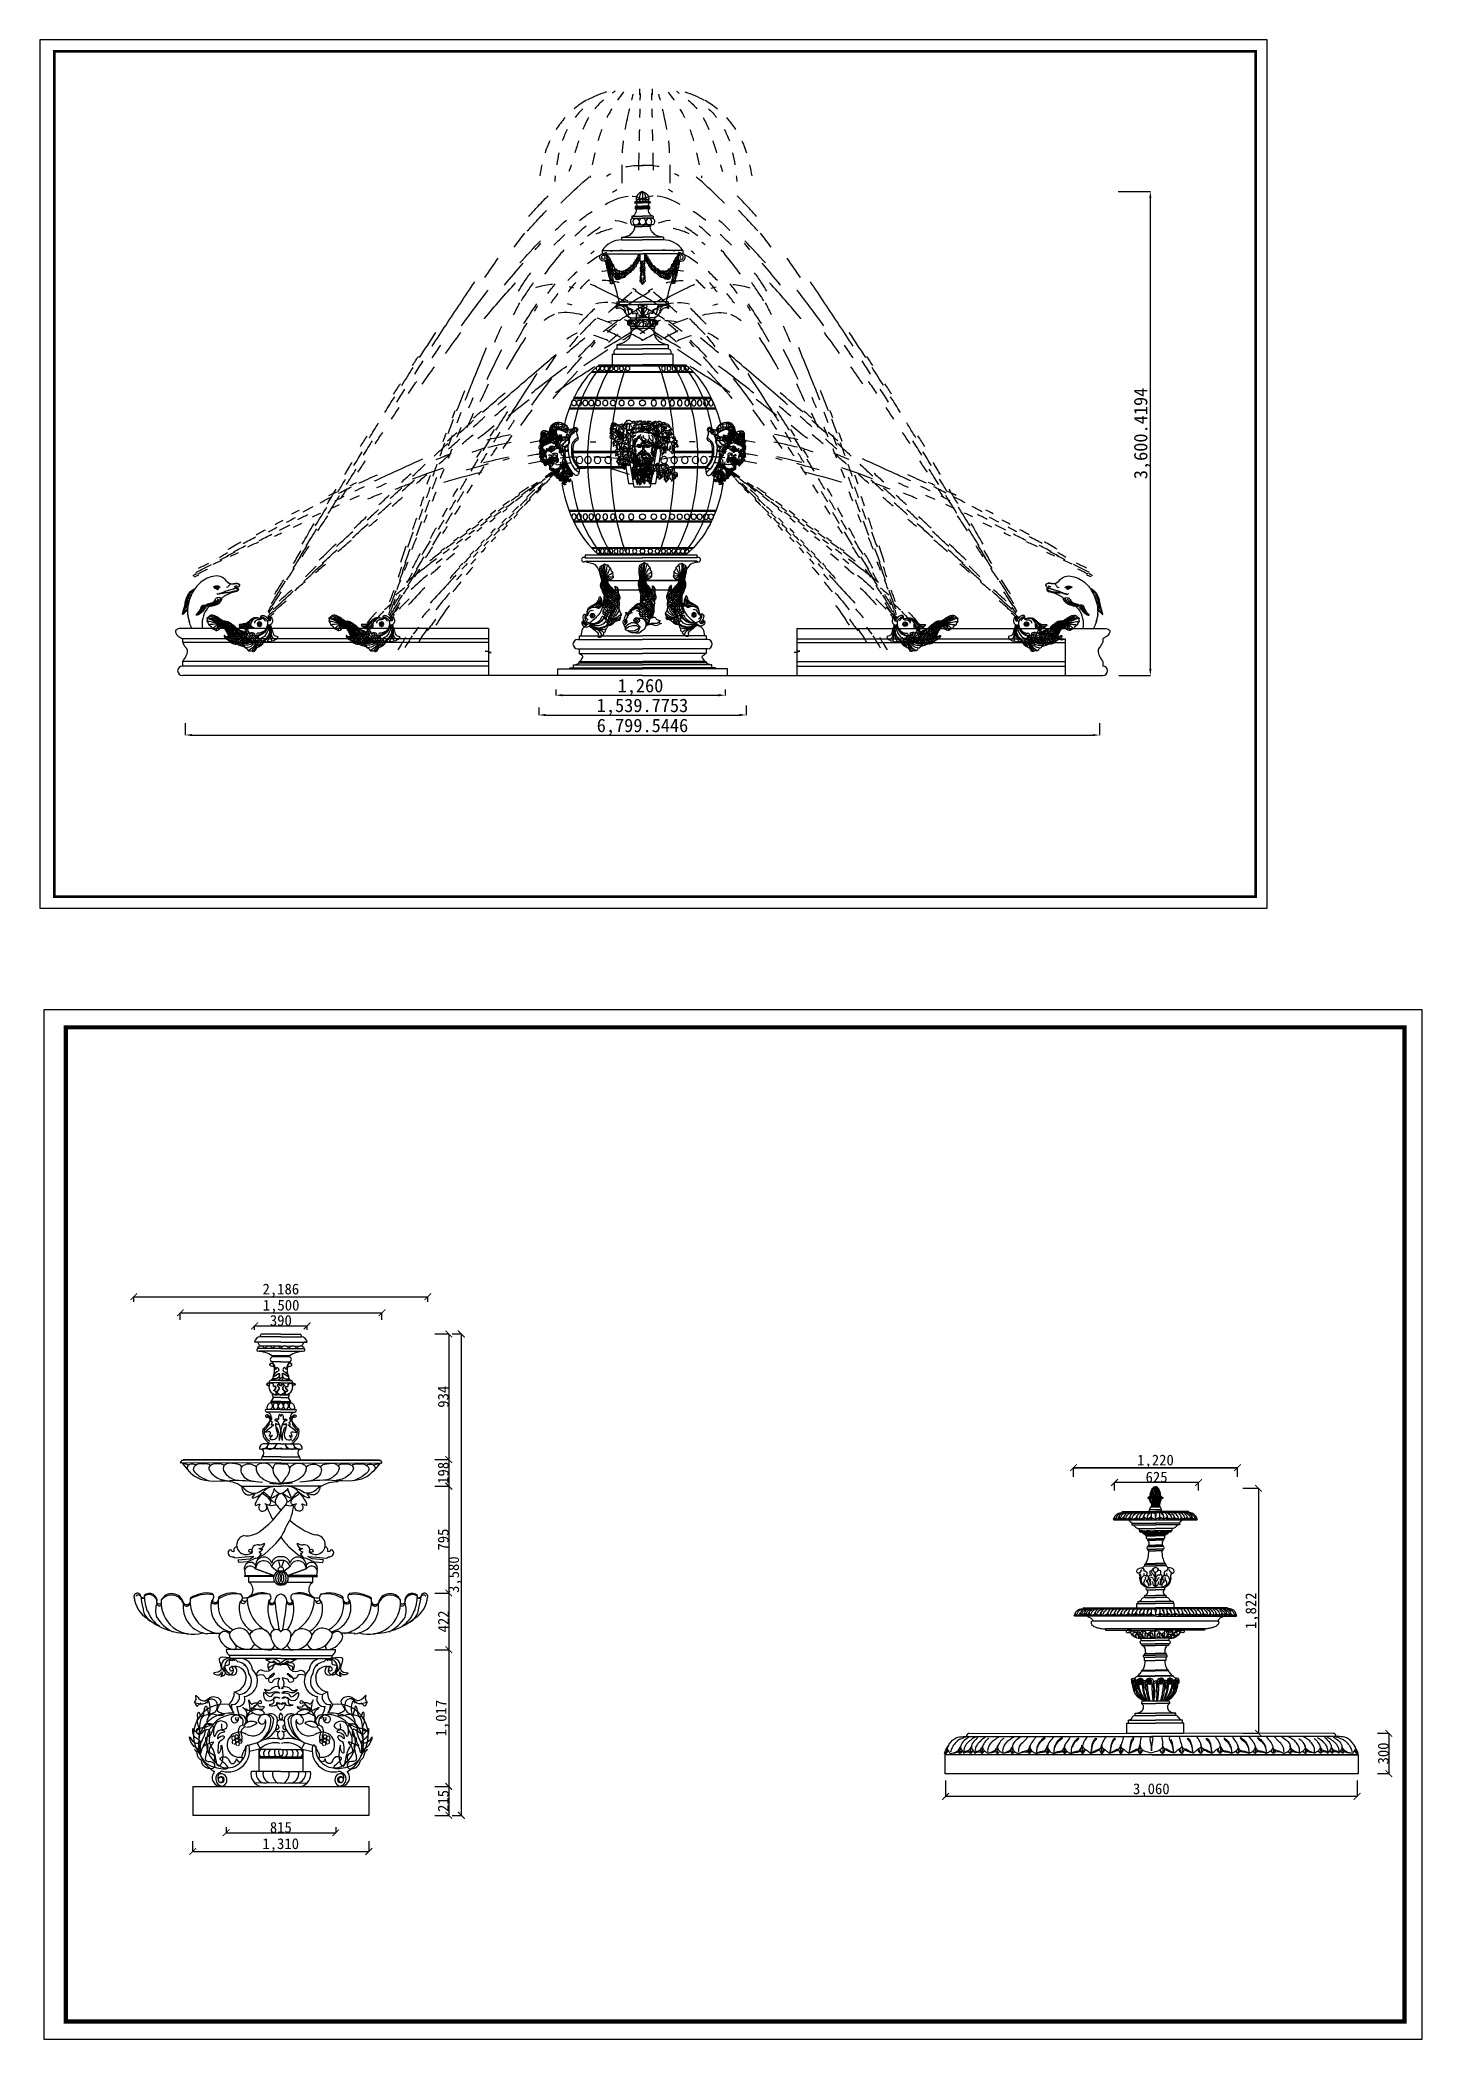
# Model space of a CAD drawing. Extents: x 3172 to 33391, y 13916 to 34175.
# Drawn here: x 23115 to 33391, y 13916 to 28782 of the extents above; entities that cross this region are included whole.
import ezdxf

# ---------------------------------------------------------------- set-up
doc = ezdxf.new("R2010")
doc.units = 0
doc.layers.get('0').update_dxf_attribs({"linetype": 'CONTINUOUS'})
doc.layers.get('DEFPOINTS').update_dxf_attribs({"linetype": 'CONTINUOUS'})
doc.layers.add('3', color=7, linetype='CONTINUOUS')
doc.dimstyles.new('ISO-25', dxfattribs={"dimtxt": 2.5, "dimasz": 2.5, "dimexe": 1.25, "dimexo": 0.625, "dimtad": 1, "dimdec": 4, "dimdsep": 46, "dimlunit": 6, "dimtxsty": 'Standard', "dimcen": 2.5, "dimadec": 0, "dimazin": 0, "dimtfac": 1, "dimtdec": 4, "dimtmove": 0, "dimatfit": 3, "dimfxl": 1, "dimtolj": 1, "dimtzin": 0, "dimarcsym": 0})

msp = doc.modelspace()

# ---------------------------------------------------------------- blocks, each defined once
blk = doc.blocks.new('_ARCHTICK')
at = {"color": 0, "linetype": 'ByBlock', "const_width": 0.15}
blk.add_lwpolyline([(-0.5, -0.5), (0.5, 0.5)], dxfattribs=at)
blk = doc.blocks.new('*D146')
at = {"color": 0, "linetype": 'ByBlock'}
for p, q in [((47662, 18715), (47662, 18595)), ((50722, 18596), (47662, 18596)), ((50722, 18715), (50722, 18595))]:
    blk.add_line(p, q, dxfattribs=at)
at = {"layer": 'DEFPOINTS', "color": 0, "linetype": 'ByBlock'}
for p in [(47662, 18715), (47662, 18596), (50722, 18715)]:
    blk.add_point(p, dxfattribs=at)
at = {"color": 0, "linetype": 'ByBlock', "xscale": 50, "yscale": 50, "zscale": 50, "rotation": 180}
blk.add_blockref('_ARCHTICK', (47662, 18596), dxfattribs=at)
at = {"color": 0, "linetype": 'ByBlock', "xscale": 50, "yscale": 50, "zscale": 50}
blk.add_blockref('_ARCHTICK', (50722, 18596), dxfattribs=at)
at = {"color": 0, "linetype": 'ByBlock', "insert": (49192, 18643), "char_height": 80, "attachment_point": 5}
blk.add_mtext('\\A1;3,060', dxfattribs=at)
blk = doc.blocks.new('*D142')
at = {"color": 0, "linetype": 'ByBlock'}
for p, q in [((48613, 20866), (48613, 20935)), ((49833, 20934), (48613, 20934)), ((49833, 20866), (49833, 20935))]:
    blk.add_line(p, q, dxfattribs=at)
at = {"layer": 'DEFPOINTS', "color": 0, "linetype": 'ByBlock'}
for p in [(48613, 20934), (48613, 20866), (49833, 20866)]:
    blk.add_point(p, dxfattribs=at)
at = {"color": 0, "linetype": 'ByBlock', "xscale": 50, "yscale": 50, "zscale": 50, "rotation": 180}
blk.add_blockref('_ARCHTICK', (48613, 20934), dxfattribs=at)
at = {"color": 0, "linetype": 'ByBlock', "xscale": 50, "yscale": 50, "zscale": 50}
blk.add_blockref('_ARCHTICK', (49833, 20934), dxfattribs=at)
at = {"color": 0, "linetype": 'ByBlock', "insert": (49223, 20981), "char_height": 80, "attachment_point": 5}
blk.add_mtext('\\A1;1,220', dxfattribs=at)
blk = doc.blocks.new('*D144')
at = {"color": 0, "linetype": 'ByBlock'}
for p, q in [((49872, 20781), (49990, 20781)), ((49989, 20781), (49989, 18959)), ((49872, 18959), (49990, 18959))]:
    blk.add_line(p, q, dxfattribs=at)
at = {"layer": 'DEFPOINTS', "color": 0, "linetype": 'ByBlock'}
for p in [(49872, 20781), (49872, 18959), (49989, 18959)]:
    blk.add_point(p, dxfattribs=at)
at = {"color": 0, "linetype": 'ByBlock', "xscale": 50, "yscale": 50, "zscale": 50}
for p, rotation in [((49989, 20781), 90), ((49989, 18959), 270)]:
    blk.add_blockref('_ARCHTICK', p, dxfattribs=dict(at, rotation=rotation))
at = {"color": 0, "linetype": 'ByBlock', "insert": (49942, 19870), "char_height": 80, "attachment_point": 5, "rotation": 90}
blk.add_mtext('\\A1;1,822', dxfattribs=at)
blk = doc.blocks.new('*D145')
at = {"color": 0, "linetype": 'ByBlock'}
for p, q in [((50875, 18959), (50959, 18959)), ((50958, 18959), (50958, 18659)), ((50875, 18659), (50959, 18659))]:
    blk.add_line(p, q, dxfattribs=at)
at = {"layer": 'DEFPOINTS', "color": 0, "linetype": 'ByBlock'}
for p in [(50874, 18959), (50874, 18659), (50958, 18659)]:
    blk.add_point(p, dxfattribs=at)
at = {"color": 0, "linetype": 'ByBlock', "xscale": 50, "yscale": 50, "zscale": 50}
for p, rotation in [((50958, 18959), 90), ((50958, 18659), 270)]:
    blk.add_blockref('_ARCHTICK', p, dxfattribs=dict(at, rotation=rotation))
at = {"color": 0, "linetype": 'ByBlock', "insert": (50917, 18809), "char_height": 80, "attachment_point": 5, "rotation": 90}
blk.add_mtext('\\A1;300', dxfattribs=at)
blk = doc.blocks.new('*D143')
at = {"color": 0, "linetype": 'ByBlock'}
for p, q in [((48918, 20764), (48918, 20825)), ((49543, 20824), (48918, 20824)), ((49543, 20764), (49543, 20825))]:
    blk.add_line(p, q, dxfattribs=at)
at = {"layer": 'DEFPOINTS', "color": 0, "linetype": 'ByBlock'}
for p in [(48918, 20824), (48918, 20763), (49543, 20763)]:
    blk.add_point(p, dxfattribs=at)
at = {"color": 0, "linetype": 'ByBlock', "xscale": 50, "yscale": 50, "zscale": 50, "rotation": 180}
blk.add_blockref('_ARCHTICK', (48918, 20824), dxfattribs=at)
at = {"color": 0, "linetype": 'ByBlock', "xscale": 50, "yscale": 50, "zscale": 50}
blk.add_blockref('_ARCHTICK', (49543, 20824), dxfattribs=at)
at = {"color": 0, "linetype": 'ByBlock', "insert": (49231, 20864), "char_height": 80, "attachment_point": 5}
blk.add_mtext('\\A1;625', dxfattribs=at)
blk = doc.blocks.new('*D153')
at = {"color": 0, "linetype": 'ByBlock'}
for p, q in [((12742, 21567), (12848, 21567)), ((12847, 21567), (12847, 20633)), ((12742, 20633), (12848, 20633))]:
    blk.add_line(p, q, dxfattribs=at)
at = {"layer": 'DEFPOINTS', "color": 0, "linetype": 'ByBlock'}
for p in [(12742, 21567), (12742, 20633), (12847, 20633)]:
    blk.add_point(p, dxfattribs=at)
at = {"color": 0, "linetype": 'ByBlock', "xscale": 50, "yscale": 50, "zscale": 50}
for p, rotation in [((12847, 21567), 90), ((12847, 20633), 270)]:
    blk.add_blockref('_ARCHTICK', p, dxfattribs=dict(at, rotation=rotation))
at = {"color": 0, "linetype": 'ByBlock', "insert": (12806, 21100), "char_height": 80, "attachment_point": 5, "rotation": 90}
blk.add_mtext('\\A1;934', dxfattribs=at)
blk = doc.blocks.new('*D149')
at = {"color": 0, "linetype": 'ByBlock'}
for p, q in [((12873, 21567), (12941, 21567)), ((12940, 21567), (12940, 17987)), ((12873, 17987), (12941, 17987))]:
    blk.add_line(p, q, dxfattribs=at)
at = {"layer": 'DEFPOINTS', "color": 0, "linetype": 'ByBlock'}
for p in [(12873, 21567), (12873, 17987), (12940, 17987)]:
    blk.add_point(p, dxfattribs=at)
at = {"color": 0, "linetype": 'ByBlock', "xscale": 50, "yscale": 50, "zscale": 50}
for p, rotation in [((12940, 21567), 90), ((12940, 17987), 270)]:
    blk.add_blockref('_ARCHTICK', p, dxfattribs=dict(at, rotation=rotation))
at = {"color": 0, "linetype": 'ByBlock', "insert": (12893, 19777), "char_height": 80, "attachment_point": 5, "rotation": 90}
blk.add_mtext('\\A1;3,580', dxfattribs=at)
blk = doc.blocks.new('*D150')
at = {"color": 0, "linetype": 'ByBlock'}
for p, q in [((11191, 17900), (11191, 17856)), ((11191, 17857), (12006, 17857)), ((12006, 17900), (12006, 17856))]:
    blk.add_line(p, q, dxfattribs=at)
at = {"layer": 'DEFPOINTS', "color": 0, "linetype": 'ByBlock'}
for p in [(11191, 17901), (12006, 17901), (12006, 17857)]:
    blk.add_point(p, dxfattribs=at)
at = {"color": 0, "linetype": 'ByBlock', "xscale": 50, "yscale": 50, "zscale": 50, "rotation": 180}
blk.add_blockref('_ARCHTICK', (11191, 17857), dxfattribs=at)
at = {"color": 0, "linetype": 'ByBlock', "xscale": 50, "yscale": 50, "zscale": 50}
blk.add_blockref('_ARCHTICK', (12006, 17857), dxfattribs=at)
at = {"color": 0, "linetype": 'ByBlock', "insert": (11598, 17897), "char_height": 80, "attachment_point": 5}
blk.add_mtext('\\A1;815', dxfattribs=at)
blk = doc.blocks.new('*D151')
at = {"color": 0, "linetype": 'ByBlock'}
for p, q in [((10942, 17795), (10942, 17717)), ((10942, 17718), (12252, 17718)), ((12252, 17795), (12252, 17717))]:
    blk.add_line(p, q, dxfattribs=at)
at = {"layer": 'DEFPOINTS', "color": 0, "linetype": 'ByBlock'}
for p in [(10942, 17796), (12252, 17796), (12252, 17718)]:
    blk.add_point(p, dxfattribs=at)
at = {"color": 0, "linetype": 'ByBlock', "xscale": 50, "yscale": 50, "zscale": 50, "rotation": 180}
blk.add_blockref('_ARCHTICK', (10942, 17718), dxfattribs=at)
at = {"color": 0, "linetype": 'ByBlock', "xscale": 50, "yscale": 50, "zscale": 50}
blk.add_blockref('_ARCHTICK', (12252, 17718), dxfattribs=at)
at = {"color": 0, "linetype": 'ByBlock', "insert": (11597, 17766), "char_height": 80, "attachment_point": 5}
blk.add_mtext('\\A1;1,310', dxfattribs=at)
blk = doc.blocks.new('*D148')
at = {"color": 0, "linetype": 'ByBlock'}
for p, q in [((12742, 19219), (12848, 19219)), ((12847, 19219), (12847, 18202)), ((12742, 18202), (12848, 18202))]:
    blk.add_line(p, q, dxfattribs=at)
at = {"layer": 'DEFPOINTS', "color": 0, "linetype": 'ByBlock'}
for p in [(12742, 19219), (12742, 18202), (12847, 18202)]:
    blk.add_point(p, dxfattribs=at)
at = {"color": 0, "linetype": 'ByBlock', "xscale": 50, "yscale": 50, "zscale": 50}
for p, rotation in [((12847, 19219), 90), ((12847, 18202), 270)]:
    blk.add_blockref('_ARCHTICK', p, dxfattribs=dict(at, rotation=rotation))
at = {"color": 0, "linetype": 'ByBlock', "insert": (12800, 18710), "char_height": 80, "attachment_point": 5, "rotation": 90}
blk.add_mtext('\\A1;1,017', dxfattribs=at)
blk = doc.blocks.new('*D152')
at = {"color": 0, "linetype": 'ByBlock'}
for p, q in [((12742, 18202), (12848, 18202)), ((12847, 18202), (12847, 17987)), ((12742, 17987), (12848, 17987))]:
    blk.add_line(p, q, dxfattribs=at)
at = {"layer": 'DEFPOINTS', "color": 0, "linetype": 'ByBlock'}
for p in [(12742, 18202), (12742, 17987), (12847, 17987)]:
    blk.add_point(p, dxfattribs=at)
at = {"color": 0, "linetype": 'ByBlock', "xscale": 50, "yscale": 50, "zscale": 50}
for p, rotation in [((12847, 18202), 90), ((12847, 17987), 270)]:
    blk.add_blockref('_ARCHTICK', p, dxfattribs=dict(at, rotation=rotation))
at = {"color": 0, "linetype": 'ByBlock', "insert": (12806, 18094), "char_height": 80, "attachment_point": 5, "rotation": 90}
blk.add_mtext('\\A1;215', dxfattribs=at)
blk = doc.blocks.new('*D155')
at = {"color": 0, "linetype": 'ByBlock'}
for p, q in [((12742, 20435), (12848, 20435)), ((12847, 20435), (12847, 19640)), ((12742, 19640), (12848, 19640))]:
    blk.add_line(p, q, dxfattribs=at)
at = {"layer": 'DEFPOINTS', "color": 0, "linetype": 'ByBlock'}
for p in [(12742, 20435), (12742, 19640), (12847, 19640)]:
    blk.add_point(p, dxfattribs=at)
at = {"color": 0, "linetype": 'ByBlock', "xscale": 50, "yscale": 50, "zscale": 50}
for p, rotation in [((12847, 20435), 90), ((12847, 19640), 270)]:
    blk.add_blockref('_ARCHTICK', p, dxfattribs=dict(at, rotation=rotation))
at = {"color": 0, "linetype": 'ByBlock', "insert": (12806, 20038), "char_height": 80, "attachment_point": 5, "rotation": 90}
blk.add_mtext('\\A1;795', dxfattribs=at)
blk = doc.blocks.new('*D154')
at = {"color": 0, "linetype": 'ByBlock'}
for p, q in [((12742, 19640), (12848, 19640)), ((12847, 19640), (12847, 19219)), ((12742, 19219), (12848, 19219))]:
    blk.add_line(p, q, dxfattribs=at)
at = {"layer": 'DEFPOINTS', "color": 0, "linetype": 'ByBlock'}
for p in [(12742, 19640), (12742, 19219), (12847, 19219)]:
    blk.add_point(p, dxfattribs=at)
at = {"color": 0, "linetype": 'ByBlock', "xscale": 50, "yscale": 50, "zscale": 50}
for p, rotation in [((12847, 19640), 90), ((12847, 19219), 270)]:
    blk.add_blockref('_ARCHTICK', p, dxfattribs=dict(at, rotation=rotation))
at = {"color": 0, "linetype": 'ByBlock', "insert": (12806, 19429), "char_height": 80, "attachment_point": 5, "rotation": 90}
blk.add_mtext('\\A1;422', dxfattribs=at)
blk = doc.blocks.new('*D156')
at = {"color": 0, "linetype": 'ByBlock'}
for p, q in [((12742, 20633), (12848, 20633)), ((12847, 20633), (12847, 20435)), ((12742, 20435), (12848, 20435))]:
    blk.add_line(p, q, dxfattribs=at)
at = {"layer": 'DEFPOINTS', "color": 0, "linetype": 'ByBlock'}
for p in [(12742, 20633), (12742, 20435), (12847, 20435)]:
    blk.add_point(p, dxfattribs=at)
at = {"color": 0, "linetype": 'ByBlock', "xscale": 50, "yscale": 50, "zscale": 50}
for p, rotation in [((12847, 20633), 90), ((12847, 20435), 270)]:
    blk.add_blockref('_ARCHTICK', p, dxfattribs=dict(at, rotation=rotation))
at = {"color": 0, "linetype": 'ByBlock', "insert": (12806, 20534), "char_height": 80, "attachment_point": 5, "rotation": 90}
blk.add_mtext('\\A1;198', dxfattribs=at)
blk = doc.blocks.new('*D157')
at = {"color": 0, "linetype": 'ByBlock'}
for p, q in [((10505, 21805), (10505, 21845)), ((10505, 21844), (12691, 21844)), ((12691, 21805), (12691, 21845))]:
    blk.add_line(p, q, dxfattribs=at)
at = {"layer": 'DEFPOINTS', "color": 0, "linetype": 'ByBlock'}
for p in [(10505, 21804), (12691, 21844), (12691, 21804)]:
    blk.add_point(p, dxfattribs=at)
at = {"color": 0, "linetype": 'ByBlock', "xscale": 50, "yscale": 50, "zscale": 50, "rotation": 180}
blk.add_blockref('_ARCHTICK', (10505, 21844), dxfattribs=at)
at = {"color": 0, "linetype": 'ByBlock', "xscale": 50, "yscale": 50, "zscale": 50}
blk.add_blockref('_ARCHTICK', (12691, 21844), dxfattribs=at)
at = {"color": 0, "linetype": 'ByBlock', "insert": (11598, 21891), "char_height": 80, "attachment_point": 5}
blk.add_mtext('\\A1;2,186', dxfattribs=at)
blk = doc.blocks.new('*D158')
at = {"color": 0, "linetype": 'ByBlock'}
for p, q in [((10850, 21673), (10850, 21725)), ((10850, 21724), (12350, 21724)), ((12350, 21673), (12350, 21725))]:
    blk.add_line(p, q, dxfattribs=at)
at = {"layer": 'DEFPOINTS', "color": 0, "linetype": 'ByBlock'}
for p in [(12350, 21724), (10850, 21673), (12350, 21673)]:
    blk.add_point(p, dxfattribs=at)
at = {"color": 0, "linetype": 'ByBlock', "xscale": 50, "yscale": 50, "zscale": 50, "rotation": 180}
blk.add_blockref('_ARCHTICK', (10850, 21724), dxfattribs=at)
at = {"color": 0, "linetype": 'ByBlock', "xscale": 50, "yscale": 50, "zscale": 50}
blk.add_blockref('_ARCHTICK', (12350, 21724), dxfattribs=at)
at = {"color": 0, "linetype": 'ByBlock', "insert": (11600, 21771), "char_height": 80, "attachment_point": 5}
blk.add_mtext('\\A1;1,500', dxfattribs=at)
blk = doc.blocks.new('*D159')
at = {"color": 0, "linetype": 'ByBlock'}
for p, q in [((11403, 21599), (11403, 21628)), ((11403, 21627), (11793, 21627)), ((11793, 21599), (11793, 21628))]:
    blk.add_line(p, q, dxfattribs=at)
at = {"layer": 'DEFPOINTS', "color": 0, "linetype": 'ByBlock'}
for p in [(11403, 21599), (11793, 21627), (11793, 21599)]:
    blk.add_point(p, dxfattribs=at)
at = {"color": 0, "linetype": 'ByBlock', "xscale": 50, "yscale": 50, "zscale": 50, "rotation": 180}
blk.add_blockref('_ARCHTICK', (11403, 21627), dxfattribs=at)
at = {"color": 0, "linetype": 'ByBlock', "xscale": 50, "yscale": 50, "zscale": 50}
blk.add_blockref('_ARCHTICK', (11793, 21627), dxfattribs=at)
at = {"color": 0, "linetype": 'ByBlock', "insert": (11598, 21667), "char_height": 80, "attachment_point": 5}
blk.add_mtext('\\A1;390', dxfattribs=at)
blk = doc.blocks.new('*D243')
at = {"layer": '3', "color": 0, "linetype": 'Continuous', "lineweight": -2}
for p, q in [((31133, 27656), (31372, 27656)), ((31371, 27606), (31371, 24106)), ((31136, 24056), (31372, 24056))]:
    blk.add_line(p, q, dxfattribs=at)
at = {"layer": '3', "color": 0, "linetype": 'Continuous'}
for points in [[(31363, 27606), (31380, 27606), (31371, 27656)], [(31363, 24106), (31380, 24106), (31371, 24056)]]:
    blk.add_solid(points, dxfattribs=at)
at = {"layer": 'DEFPOINTS', "color": 0, "linetype": 'Continuous'}
for p in [(31132, 27656), (31135, 24056), (31371, 24056)]:
    blk.add_point(p, dxfattribs=at)
at = {"layer": '3', "color": 0, "linetype": 'Continuous', "insert": (31312, 25856), "char_height": 100, "attachment_point": 5, "rotation": 90}
blk.add_mtext('\\A1;3,600.4194', dxfattribs=at)
blk = doc.blocks.new('*D244')
at = {"layer": '3', "color": 0, "linetype": 'Continuous', "lineweight": -2}
for p, q in [((26950, 23953), (26950, 23908)), ((28210, 23953), (28210, 23908)), ((27000, 23909), (28160, 23909))]:
    blk.add_line(p, q, dxfattribs=at)
at = {"layer": '3', "color": 0, "linetype": 'Continuous'}
for points in [[(27000, 23918), (27000, 23901), (26950, 23909)], [(28160, 23918), (28160, 23901), (28210, 23909)]]:
    blk.add_solid(points, dxfattribs=at)
at = {"layer": 'DEFPOINTS', "color": 0, "linetype": 'Continuous'}
for p in [(26950, 23953), (28210, 23953), (28210, 23909)]:
    blk.add_point(p, dxfattribs=at)
at = {"layer": '3', "color": 0, "linetype": 'Continuous', "insert": (27580, 23968), "char_height": 100, "attachment_point": 5}
blk.add_mtext('\\A1;1,260', dxfattribs=at)
blk = doc.blocks.new('*D245')
at = {"layer": '3', "color": 0, "linetype": 'Continuous', "lineweight": -2}
for p, q in [((26825, 23817), (26825, 23761)), ((28365, 23834), (28365, 23761)), ((26875, 23762), (28315, 23762))]:
    blk.add_line(p, q, dxfattribs=at)
at = {"layer": '3', "color": 0, "linetype": 'Continuous'}
for points in [[(26875, 23771), (26875, 23754), (26825, 23762)], [(28315, 23771), (28315, 23754), (28365, 23762)]]:
    blk.add_solid(points, dxfattribs=at)
at = {"layer": 'DEFPOINTS', "color": 0, "linetype": 'Continuous'}
for p in [(26825, 23818), (28365, 23834), (28365, 23762)]:
    blk.add_point(p, dxfattribs=at)
at = {"layer": '3', "color": 0, "linetype": 'Continuous', "insert": (27595, 23821), "char_height": 100, "attachment_point": 5}
blk.add_mtext('\\A1;1,539.7753', dxfattribs=at)
blk = doc.blocks.new('*D246')
at = {"layer": '3', "color": 0, "linetype": 'Continuous', "lineweight": -2}
for p, q in [((24195, 23701), (24195, 23612)), ((30994, 23701), (30994, 23612)), ((24245, 23613), (30944, 23613))]:
    blk.add_line(p, q, dxfattribs=at)
at = {"layer": '3', "color": 0, "linetype": 'Continuous'}
for points in [[(24245, 23621), (24245, 23605), (24195, 23613)], [(30944, 23621), (30944, 23605), (30994, 23613)]]:
    blk.add_solid(points, dxfattribs=at)
at = {"layer": 'DEFPOINTS', "color": 0, "linetype": 'Continuous'}
for p in [(24195, 23702), (30994, 23702), (30994, 23613)]:
    blk.add_point(p, dxfattribs=at)
at = {"layer": '3', "color": 0, "linetype": 'Continuous', "insert": (27595, 23672), "char_height": 100, "attachment_point": 5}
blk.add_mtext('\\A1;6,799.5446', dxfattribs=at)
blk = doc.blocks.new('A$C04106B1A')
for p, q in [((523, 714), (473, 1016)), ((640, 0), (536, 637)), ((1162, 568), (1160, 557)), ((1235, 998), (1165, 587)), ((1292, 553), (1294, 564)), ((1297, 584), (1349, 897)), ((420, 523), (492, 94)), ((492, 94), (625, 94)), ((1111, 270), (1065, 0)), ((1081, 94), (1217, 94)), ((1119, 316), (1113, 280)), ((1149, 489), (1147, 479)), ((1217, 94), (1263, 378)), ((1065, 0), (640, 0))]:
    blk.add_line(p, q)
for points in [[(169, 1669), (112, 1700), (26, 1646), (26, 1605), (45, 1627), (4, 1551), (10, 1500), (17, 1506), (39, 1545), (42, 1516), (55, 1541), (77, 1538), (93, 1551)], [(90, 1665), (52, 1653), (23, 1611)], [(106, 1640), (61, 1602), (23, 1532)], [(253, 1651), (182, 1669), (144, 1669), (99, 1660), (164, 1635), (150, 1627), (115, 1621), (91, 1598), (90, 1538), (96, 1510), (96, 1532), (138, 1545), (144, 1500), (166, 1462), (166, 1484), (189, 1494), (214, 1532), (217, 1538), (224, 1519), (236, 1475), (290, 1436), (303, 1436), (319, 1414), (322, 1440), (341, 1456), (344, 1519), (306, 1545), (281, 1548), (309, 1548), (335, 1557), (348, 1567), (370, 1560), (370, 1580), (351, 1607), (324, 1613), (306, 1618), (340, 1635), (379, 1621), (376, 1640), (332, 1675), (268, 1659), (253, 1651)], [(214, 1640), (173, 1583), (160, 1462)], [(239, 1650), (230, 1599), (262, 1500), (306, 1436)], [(246, 1640), (281, 1592), (351, 1573)], [(555, 1748), (513, 1764), (434, 1751), (450, 1748), (402, 1710), (376, 1634), (392, 1669), (430, 1672)], [(539, 1675), (507, 1681), (500, 1700), (456, 1694), (424, 1621), (415, 1583), (430, 1608), (453, 1618), (446, 1576), (440, 1519), (446, 1532), (456, 1545), (453, 1526), (446, 1475), (453, 1456), (465, 1487), (491, 1497), (523, 1522), (516, 1494), (532, 1510), (558, 1526), (577, 1557), (577, 1567), (590, 1551), (590, 1541), (605, 1560), (628, 1592), (628, 1640), (650, 1627), (656, 1650), (650, 1691), (567, 1697), (539, 1675)], [(510, 1669), (462, 1656), (427, 1618)], [(529, 1672), (504, 1611), (504, 1551), (446, 1481)], [(548, 1659), (551, 1621), (602, 1576), (599, 1548)], [(548, 1751), (609, 1742), (640, 1751), (656, 1726), (621, 1694)], [(609, 1560), (602, 1532), (605, 1516), (609, 1522), (625, 1538), (663, 1548), (698, 1567), (714, 1580), (711, 1557), (714, 1538), (720, 1554), (765, 1560), (831, 1595), (841, 1630), (822, 1653), (730, 1653), (704, 1653), (698, 1669), (660, 1662)], [(736, 1653), (682, 1608), (628, 1541)], [(672, 1650), (653, 1637)], [(656, 1672), (676, 1726), (777, 1755), (841, 1755), (816, 1745), (828, 1716), (796, 1681), (730, 1659)], [(698, 1672), (730, 1710), (803, 1751)], [(752, 1640), (768, 1615), (746, 1567)], [(975, 1665), (937, 1694), (898, 1699), (911, 1689), (872, 1696), (835, 1669), (844, 1672), (863, 1665), (836, 1658), (816, 1640), (855, 1641), (870, 1630), (897, 1608), (953, 1614), (966, 1618), (965, 1615), (933, 1602), (902, 1583), (902, 1567), (908, 1573), (926, 1565), (930, 1567), (933, 1538), (933, 1560), (937, 1567), (946, 1522), (962, 1500), (968, 1484), (972, 1500), (984, 1510), (994, 1541), (994, 1557), (1000, 1567), (1002, 1550), (998, 1536), (1007, 1513), (1007, 1529), (1026, 1510), (1035, 1481), (1038, 1497), (1064, 1513), (1067, 1551), (1057, 1564), (1045, 1576), (1059, 1575), (1071, 1547), (1104, 1514), (1112, 1540), (1124, 1529), (1143, 1522), (1172, 1519), (1175, 1503), (1178, 1529), (1163, 1567), (1147, 1576), (1163, 1576), (1178, 1576), (1185, 1583), (1175, 1586), (1198, 1589), (1210, 1580), (1217, 1589), (1204, 1621), (1137, 1634), (1169, 1646), (1142, 1649), (1124, 1643), (1140, 1662), (1175, 1675), (1188, 1697), (1213, 1713), (1165, 1725), (1115, 1700), (1105, 1681), (1102, 1704), (1077, 1737), (982, 1736), (1010, 1720), (1016, 1711), (1000, 1716), (1013, 1707), (1022, 1669), (1013, 1672), (987, 1710), (987, 1697), (991, 1681), (978, 1672)], [(831, 1707), (841, 1732), (873, 1735), (898, 1748), (937, 1745), (978, 1681)], [(1048, 1624), (965, 1653), (831, 1650)], [(835, 1600), (835, 1592), (844, 1586), (860, 1589), (862, 1599), (856, 1606), (840, 1604), (835, 1600)], [(861, 1603), (863, 1607), (875, 1607), (883, 1598), (877, 1585)], [(883, 1595), (892, 1595), (896, 1587), (891, 1579), (886, 1578)], [(1035, 1618), (984, 1608), (965, 1564), (968, 1503)], [(1042, 1608), (1019, 1573), (1038, 1510)], [(1054, 1621), (1067, 1662), (1019, 1729)], [(1061, 1608), (1102, 1576), (1166, 1522)], [(1067, 1615), (1105, 1659), (1194, 1710)], [(1067, 1624), (1099, 1621), (1166, 1611), (1210, 1586)], [(1182, 1723), (1191, 1745), (1261, 1729), (1277, 1742), (1303, 1751), (1347, 1732), (1379, 1688), (1408, 1678), (1366, 1688), (1382, 1650), (1382, 1630)], [(1255, 1716), (1233, 1685), (1233, 1602)], [(1379, 1589), (1373, 1634), (1318, 1672), (1258, 1640), (1252, 1615), (1277, 1634), (1290, 1621), (1277, 1618), (1236, 1583), (1233, 1564), (1245, 1583), (1255, 1573), (1248, 1541), (1271, 1478), (1271, 1510), (1290, 1526), (1312, 1478), (1347, 1449), (1347, 1414), (1366, 1452), (1395, 1494), (1379, 1526), (1411, 1510), (1420, 1478), (1433, 1500), (1459, 1513), (1459, 1557), (1420, 1573), (1452, 1586), (1471, 1570), (1497, 1548), (1503, 1592), (1503, 1627), (1439, 1662), (1379, 1624)], [(1344, 1621), (1306, 1653), (1261, 1634)], [(1353, 1611), (1299, 1589), (1261, 1510)], [(1280, 1713), (1322, 1691), (1353, 1650)], [(1376, 1608), (1357, 1554), (1363, 1452), (1353, 1433)], [(1373, 1704), (1433, 1713), (1474, 1700), (1436, 1700), (1468, 1688), (1564, 1643), (1589, 1602), (1554, 1634), (1529, 1618), (1608, 1570), (1634, 1503), (1614, 1538), (1592, 1522), (1529, 1491), (1446, 1503)], [(1395, 1599), (1449, 1621), (1481, 1586), (1490, 1560)], [(104, 1468), (48, 1494), (10, 1456), (1, 1411), (17, 1433), (33, 1427), (17, 1379), (14, 1305), (48, 1274), (48, 1303), (87, 1271), (138, 1242), (129, 1261), (151, 1293), (142, 1322), (150, 1319), (173, 1306), (184, 1332), (181, 1346), (177, 1364), (200, 1349), (189, 1395), (169, 1414), (189, 1424), (224, 1421), (211, 1433), (189, 1468), (128, 1468), (104, 1468)], [(42, 1414), (83, 1433), (185, 1433)], [(48, 1401), (128, 1376), (176, 1316)], [(52, 1389), (77, 1344), (122, 1242)], [(259, 1242), (214, 1271), (189, 1255), (182, 1242), (176, 1204), (147, 1217), (109, 1217), (93, 1207), (68, 1172), (87, 1182), (87, 1153), (87, 1115), (96, 1077), (109, 1106), (153, 1106), (169, 1128), (192, 1141), (173, 1109), (166, 1045), (189, 1013), (185, 1045), (185, 1058), (201, 1026), (217, 1001), (243, 988), (259, 953), (265, 982), (284, 1010), (284, 1045), (281, 1052), (281, 1077), (294, 1067)], [(166, 1198), (112, 1157), (99, 1096)], [(187, 1420), (188, 1407), (204, 1398), (214, 1409)], [(193, 1351), (190, 1334), (211, 1330)], [(198, 1195), (220, 1128), (189, 1074)], [(229, 1485), (200, 1479), (202, 1457), (226, 1449), (239, 1457), (240, 1468)], [(198, 1201), (233, 1172), (249, 1074), (265, 982)], [(202, 1398), (202, 1387), (223, 1375), (239, 1394)], [(204, 1361), (214, 1359), (228, 1365)], [(207, 1422), (206, 1416), (226, 1410), (236, 1428)], [(208, 1436), (222, 1434), (233, 1441), (235, 1450)], [(213, 1345), (210, 1330), (223, 1320), (238, 1323)], [(213, 1358), (211, 1349), (226, 1340), (245, 1345), (249, 1355)], [(211, 1223), (259, 1211), (290, 1169)], [(219, 1322), (225, 1308), (247, 1303), (258, 1319)], [(229, 1377), (228, 1369), (249, 1356), (269, 1379), (256, 1391), (237, 1388)], [(237, 1425), (229, 1411), (239, 1396), (261, 1395), (271, 1406)], [(233, 1436), (237, 1426), (264, 1425), (269, 1440)], [(233, 1339), (234, 1329), (262, 1321), (277, 1329), (277, 1344), (267, 1353), (248, 1351)], [(236, 1301), (241, 1291), (263, 1287), (268, 1300)], [(237, 1451), (244, 1445), (255, 1449)], [(253, 1286), (254, 1272), (270, 1267), (278, 1282)], [(254, 1310), (260, 1302), (277, 1301), (287, 1310), (287, 1323)], [(258, 1394), (262, 1384), (290, 1380), (296, 1402)], [(264, 1266), (263, 1254), (274, 1249), (289, 1261)], [(272, 1438), (262, 1423), (275, 1405), (302, 1404), (309, 1420), (309, 1431)], [(279, 1377), (266, 1368), (276, 1346), (302, 1353), (303, 1369), (291, 1377), (278, 1377)], [(268, 1295), (271, 1285), (285, 1285), (293, 1296)], [(305, 1342), (304, 1331), (295, 1323), (277, 1330)], [(277, 1273), (285, 1264), (303, 1266), (303, 1278)], [(285, 1304), (293, 1296), (311, 1301), (314, 1314), (307, 1321), (292, 1322), (288, 1316)], [(288, 1286), (295, 1281), (317, 1287), (317, 1301), (312, 1303)], [(430, 1331), (392, 1325), (332, 1271), (319, 1220), (335, 1236), (364, 1242), (348, 1230), (306, 1182), (297, 1141), (316, 1169), (338, 1166), (392, 1176), (402, 1188), (386, 1153), (351, 1144), (294, 1048), (300, 1017), (306, 1045), (332, 1039), (408, 1074), (418, 1058), (427, 1045), (478, 1017), (497, 1023)], [(317, 1404), (302, 1402), (296, 1375), (322, 1368), (331, 1391), (317, 1404)], [(317, 1367), (323, 1359), (320, 1344), (304, 1343), (297, 1347)], [(329, 1349), (332, 1340), (324, 1329), (313, 1328), (305, 1334)], [(323, 1440), (335, 1430), (332, 1416), (319, 1412), (309, 1416)], [(481, 1268), (465, 1195), (373, 1099), (313, 1020)], [(323, 1329), (336, 1325), (335, 1319), (327, 1307), (314, 1310)], [(332, 1378), (344, 1368), (342, 1355), (330, 1350), (324, 1352)], [(450, 1246), (389, 1220), (348, 1204), (325, 1169)], [(351, 1341), (353, 1334), (345, 1326), (337, 1326), (330, 1333), (332, 1342), (338, 1347)], [(331, 1416), (338, 1413), (340, 1401), (330, 1394)], [(424, 1319), (383, 1303), (332, 1239)], [(341, 1399), (346, 1393), (348, 1381), (333, 1376)], [(434, 1532), (408, 1548), (370, 1529), (364, 1497), (379, 1497), (344, 1440), (357, 1382), (367, 1414), (392, 1401), (415, 1376)], [(355, 1361), (359, 1349), (350, 1341), (340, 1346), (339, 1352)], [(349, 1381), (358, 1375), (358, 1366), (344, 1360)], [(507, 1411), (475, 1452), (430, 1446), (440, 1443), (456, 1421), (424, 1395), (411, 1338), (427, 1363), (453, 1360), (434, 1331), (437, 1252), (450, 1284), (475, 1306), (497, 1271), (500, 1258), (504, 1290)], [(488, 1414), (437, 1389), (415, 1347)], [(513, 1408), (491, 1370), (440, 1290)], [(504, 1233), (485, 1131), (485, 1020)], [(898, 1466), (834, 1454), (800, 1456), (741, 1449), (680, 1432), (663, 1426), (660, 1441), (610, 1412), (579, 1375), (566, 1336), (545, 1243), (553, 1257), (543, 1216), (526, 1170), (523, 1150), (523, 1132), (520, 1116), (526, 1089), (515, 1061), (498, 1052), (523, 1055), (541, 1089), (541, 1108), (541, 1074), (504, 1043), (507, 1018), (523, 1012), (535, 1030), (579, 1033)], [(538, 999), (533, 986), (507, 983), (502, 964), (517, 939), (513, 928), (535, 940), (544, 959), (554, 950), (579, 959), (594, 1002), (594, 1055), (613, 1127)], [(507, 1414), (529, 1414), (539, 1430), (596, 1424), (609, 1411)], [(526, 1405), (535, 1363), (529, 1265)], [(608, 1264), (603, 1210), (607, 1152), (638, 1052), (647, 1030), (597, 953), (588, 950), (551, 878), (532, 850), (544, 813)], [(812, 1529), (812, 1494), (796, 1478), (781, 1465), (771, 1478), (736, 1478), (726, 1459), (666, 1427), (660, 1424), (663, 1433), (653, 1449), (644, 1459), (640, 1478), (618, 1462), (612, 1449), (599, 1452), (599, 1465), (577, 1456), (561, 1446), (535, 1449), (555, 1465), (564, 1484), (574, 1516), (593, 1529)], [(650, 1538), (602, 1500), (561, 1459)], [(608, 1264), (604, 1286)], [(668, 1220), (669, 1171), (665, 1133), (659, 1043), (672, 987), (638, 946), (625, 919), (616, 906), (619, 847), (622, 869), (644, 900), (684, 922), (690, 990)], [(682, 1386), (658, 1352), (626, 1333), (612, 1307), (612, 1343), (644, 1390)], [(621, 1255), (619, 1228), (627, 1156), (627, 1123), (648, 1078)], [(645, 1239), (649, 1214), (659, 1184), (654, 1170), (648, 1165), (656, 1074)], [(661, 1299), (658, 1263), (671, 1220), (686, 1209), (694, 1192), (707, 1205), (711, 1222), (697, 1239), (680, 1284), (682, 1299)], [(698, 1557), (688, 1506), (676, 1440)], [(694, 1246), (707, 1243), (714, 1233), (720, 1246), (713, 1254), (730, 1273), (747, 1290), (794, 1303)], [(837, 1069), (824, 1072), (817, 1086), (773, 1088), (739, 1074), (724, 1069), (707, 1082)], [(709, 1087), (728, 1096), (756, 1100), (801, 1107), (828, 1101), (848, 1080)], [(773, 1363), (737, 1333), (713, 1284), (713, 1248)], [(839, 1067), (830, 1088), (794, 1095), (750, 1086), (724, 1076), (711, 1082)], [(725, 1121), (716, 1120), (712, 1122)], [(720, 1131), (730, 1123), (741, 1118)], [(722, 1122), (752, 1116), (813, 1120), (845, 1093), (849, 1080)], [(736, 1128), (755, 1123), (779, 1121), (787, 1120)], [(737, 1067), (760, 1057), (785, 1054), (810, 1058), (826, 1065)], [(740, 1067), (750, 1064), (778, 1062), (790, 1059), (811, 1065), (827, 1067)], [(794, 1343), (769, 1324), (745, 1290)], [(746, 1554), (771, 1519), (781, 1471)], [(751, 1126), (761, 1120), (772, 1117)], [(765, 1138), (778, 1126), (795, 1121)], [(769, 1084), (769, 1078), (775, 1071), (800, 1067), (809, 1082), (807, 1089)], [(776, 1088), (779, 1076), (790, 1071), (800, 1075), (803, 1089)], [(779, 1135), (790, 1126), (813, 1123), (828, 1111)], [(784, 1085), (787, 1079), (796, 1076)], [(805, 1396), (794, 1346), (790, 1316), (800, 1284), (820, 1258), (851, 1235), (854, 1214), (868, 1203), (917, 1195)], [(792, 1089), (791, 1083), (798, 1083), (794, 1088)], [(809, 1172), (845, 1163), (873, 1163), (908, 1160), (935, 1161), (964, 1172)], [(814, 1558), (810, 1550), (820, 1538), (832, 1542), (834, 1544)], [(811, 1136), (819, 1127), (830, 1120), (840, 1103)], [(828, 1579), (821, 1578), (813, 1567), (818, 1556), (832, 1554), (837, 1559)], [(814, 1538), (813, 1530), (825, 1521), (837, 1526), (839, 1539)], [(821, 1520), (817, 1513), (826, 1505), (835, 1509)], [(835, 1586), (828, 1564), (854, 1564), (851, 1586), (838, 1586)], [(829, 1503), (827, 1497), (834, 1490), (845, 1494), (846, 1498)], [(831, 1521), (832, 1512), (849, 1510), (857, 1526)], [(834, 1343), (835, 1294), (860, 1254), (873, 1220), (887, 1210), (911, 1207), (928, 1195), (934, 1188), (966, 1184)], [(837, 1559), (833, 1553), (835, 1542), (848, 1538), (861, 1543), (863, 1554), (857, 1561), (848, 1561)], [(840, 1538), (840, 1530), (850, 1524), (858, 1528), (859, 1540)], [(839, 1507), (842, 1499), (860, 1499), (860, 1514), (855, 1516)], [(839, 1193), (862, 1186), (875, 1187), (906, 1183), (934, 1185)], [(840, 1131), (839, 1120), (844, 1095)], [(843, 1490), (846, 1482), (858, 1480), (864, 1490)], [(849, 1083), (868, 1085), (875, 1090), (880, 1106), (892, 1130), (888, 1119), (885, 1101), (885, 1091), (894, 1088), (905, 1089), (918, 1086)], [(850, 1089), (866, 1091), (872, 1095)], [(854, 1080), (864, 1061), (860, 1049), (861, 1034), (861, 1013), (865, 992), (859, 972), (855, 958), (866, 943), (876, 936), (882, 933), (891, 933), (904, 943), (912, 945), (918, 957), (912, 983), (907, 1003), (907, 1026), (908, 1040), (904, 1054), (904, 1072), (911, 1085)], [(866, 1585), (857, 1576), (862, 1559), (875, 1559), (884, 1565), (883, 1582), (873, 1585), (865, 1585)], [(855, 1479), (856, 1474), (865, 1471), (873, 1476)], [(856, 1078), (865, 1077), (874, 1081), (896, 1079), (903, 1081), (908, 1080)], [(860, 1529), (865, 1522), (878, 1523), (884, 1532), (882, 1538)], [(860, 1498), (862, 1492), (874, 1493), (876, 1500)], [(861, 1590), (864, 1586), (868, 1585)], [(861, 1538), (864, 1541), (867, 1541)], [(862, 1484), (866, 1478), (878, 1478), (882, 1484)], [(883, 1561), (890, 1557), (887, 1543), (869, 1539), (864, 1545), (869, 1557)], [(864, 1508), (871, 1510), (875, 1522)], [(866, 1471), (868, 1466), (878, 1464), (882, 1474)], [(868, 1508), (871, 1503), (882, 1500), (889, 1506), (890, 1512)], [(877, 1367), (887, 1309), (928, 1286), (936, 1269), (951, 1261), (1002, 1210), (1053, 1173), (1076, 1137), (1078, 1146), (1134, 1137), (1112, 1165), (1074, 1180), (1057, 1195), (1025, 1248), (1026, 1292)], [(873, 1494), (877, 1485), (886, 1486), (892, 1498)], [(878, 1523), (879, 1516), (889, 1512), (898, 1519), (900, 1527)], [(878, 1477), (883, 1472), (890, 1474), (892, 1485)], [(901, 1539), (901, 1532), (892, 1525), (882, 1528)], [(883, 1235), (922, 1231), (949, 1205), (964, 1182), (989, 1184), (1008, 1173), (1025, 1163), (1055, 1163)], [(893, 1579), (899, 1577), (901, 1567), (898, 1560), (884, 1561)], [(905, 1507), (904, 1498), (894, 1496), (887, 1503)], [(889, 1486), (894, 1485), (898, 1494)], [(899, 1561), (911, 1555), (910, 1544), (901, 1539), (891, 1542), (890, 1546)], [(895, 1560), (892, 1557), (892, 1555)], [(892, 1511), (896, 1510), (908, 1510), (912, 1519), (909, 1524)], [(892, 1096), (900, 1093), (916, 1092), (918, 1089)], [(898, 1466), (932, 1456), (947, 1454), (970, 1450), (983, 1458), (1002, 1441), (1040, 1433), (1072, 1443), (1093, 1437), (1119, 1411), (1182, 1333), (1189, 1309), (1204, 1275), (1210, 1197), (1195, 1156), (1174, 1118), (1155, 1088), (1146, 1044)], [(899, 1528), (904, 1525), (914, 1527), (918, 1535), (918, 1540)], [(919, 1559), (923, 1556), (924, 1544), (913, 1540), (909, 1543)], [(918, 1569), (918, 1560), (911, 1555)], [(918, 1074), (927, 1086), (942, 1103), (990, 1106), (1054, 1086), (1065, 1077)], [(920, 1084), (929, 1108), (953, 1119), (1010, 1113), (1050, 1108), (1061, 1095)], [(921, 1095), (924, 1108), (922, 1128)], [(933, 1113), (942, 1123), (964, 1131)], [(938, 1067), (945, 1072), (953, 1087), (984, 1095), (1031, 1080), (1051, 1072)], [(942, 1066), (956, 1067), (959, 1083), (974, 1089), (1019, 1083), (1035, 1072), (1046, 1066), (1060, 1066), (1068, 1075)], [(945, 1112), (957, 1120), (974, 1124), (985, 1129)], [(959, 1066), (972, 1067), (990, 1062), (1014, 1065), (1030, 1067)], [(959, 1064), (975, 1060), (995, 1055), (1039, 1066)], [(974, 1091), (972, 1077), (986, 1067), (1002, 1068), (1008, 1088)], [(977, 1116), (985, 1119), (1002, 1121), (1016, 1125)], [(982, 1086), (981, 1078), (990, 1071), (1001, 1073), (1004, 1085)], [(986, 1085), (988, 1077), (997, 1073)], [(994, 1088), (993, 1083), (1001, 1081), (997, 1085)], [(1013, 1500), (1003, 1471), (1029, 1456), (1038, 1427), (1048, 1452), (1051, 1462), (1089, 1449), (1105, 1414), (1108, 1433), (1147, 1424), (1188, 1360), (1188, 1398), (1201, 1414), (1204, 1468), (1178, 1481), (1201, 1481), (1210, 1465), (1239, 1462), (1252, 1443), (1252, 1471), (1226, 1503), (1210, 1506), (1239, 1506), (1252, 1506), (1255, 1500), (1255, 1519), (1217, 1548), (1185, 1548)], [(1008, 1113), (1017, 1115), (1032, 1118), (1048, 1119), (1053, 1116)], [(1030, 1382), (1040, 1314), (1085, 1256), (1119, 1197), (1119, 1174), (1129, 1197), (1146, 1250), (1127, 1346), (1100, 1371)], [(1042, 1112), (1063, 1109), (1070, 1104)], [(1083, 1513), (1057, 1491), (1045, 1456)], [(1104, 1144), (1106, 1105), (1113, 1076), (1113, 1035), (1100, 967), (1110, 938), (1129, 889), (1129, 882), (1146, 855), (1144, 806)], [(1159, 1199), (1153, 1150), (1153, 1125), (1127, 1089), (1121, 1046), (1100, 987)], [(1102, 1526), (1127, 1494), (1169, 1421), (1178, 1389)], [(1165, 1122), (1142, 1063), (1142, 1033), (1123, 995), (1142, 910), (1142, 857)], [(1202, 1163), (1189, 1110), (1210, 1063), (1199, 991), (1206, 970), (1185, 923), (1195, 887), (1136, 768)], [(1143, 1519), (1185, 1510), (1229, 1475)], [(1183, 1123), (1170, 1080), (1185, 1042), (1165, 959), (1165, 940), (1172, 899), (1163, 836), (1146, 797)], [(1205, 1139), (1192, 1122), (1205, 1106), (1222, 1115), (1223, 1129)], [(1201, 1397), (1193, 1387), (1201, 1373), (1212, 1373)], [(1201, 1372), (1198, 1361), (1212, 1349), (1229, 1353), (1232, 1364)], [(1200, 1411), (1200, 1400), (1215, 1395), (1223, 1405)], [(1363, 1306), (1334, 1347), (1245, 1344), (1226, 1338), (1248, 1325), (1255, 1306), (1233, 1296), (1213, 1246), (1236, 1249), (1252, 1246), (1239, 1227), (1277, 1223), (1309, 1249), (1309, 1233), (1274, 1220), (1245, 1150), (1258, 1131), (1261, 1096), (1271, 1122), (1306, 1134), (1331, 1233)], [(1205, 1106), (1205, 1092), (1221, 1086), (1234, 1098), (1236, 1110), (1221, 1116)], [(1207, 1394), (1208, 1388), (1221, 1381), (1236, 1388), (1237, 1400)], [(1237, 1164), (1218, 1163), (1208, 1146), (1223, 1129), (1241, 1134), (1245, 1148), (1237, 1166)], [(1212, 1430), (1214, 1424), (1225, 1421), (1233, 1428)], [(1214, 1381), (1213, 1372), (1230, 1364), (1241, 1371), (1242, 1379)], [(1213, 1085), (1213, 1075), (1238, 1070), (1247, 1081), (1245, 1089)], [(1214, 1448), (1218, 1441), (1227, 1445)], [(1221, 1068), (1218, 1055), (1234, 1043), (1250, 1053), (1250, 1067), (1243, 1071)], [(1221, 1421), (1221, 1407), (1242, 1402), (1252, 1418), (1251, 1421)], [(1224, 1128), (1228, 1114), (1250, 1116), (1257, 1129), (1247, 1140), (1243, 1135)], [(1233, 1461), (1226, 1452), (1235, 1437), (1251, 1442)], [(1226, 1351), (1234, 1345), (1251, 1347), (1255, 1360)], [(1235, 1436), (1233, 1428), (1245, 1421), (1259, 1428), (1260, 1435)], [(1236, 1386), (1241, 1380), (1258, 1382), (1266, 1392), (1263, 1399)], [(1238, 1110), (1236, 1100), (1250, 1089), (1263, 1094), (1266, 1106)], [(1239, 1366), (1247, 1360), (1261, 1361), (1269, 1370), (1265, 1383)], [(1268, 1432), (1252, 1420), (1252, 1404), (1275, 1402), (1280, 1420), (1270, 1431)], [(1249, 1078), (1258, 1072), (1276, 1079), (1276, 1091)], [(1249, 1051), (1258, 1042), (1280, 1047), (1283, 1068)], [(1262, 1484), (1252, 1481), (1250, 1477)], [(1264, 1458), (1277, 1449), (1269, 1433), (1252, 1442)], [(1269, 1476), (1272, 1468), (1267, 1458), (1254, 1460)], [(1344, 1303), (1309, 1331), (1258, 1325)], [(1322, 1312), (1283, 1293), (1258, 1246)], [(1260, 1359), (1264, 1355), (1278, 1353), (1284, 1361), (1284, 1366)], [(1287, 1401), (1288, 1392), (1277, 1380), (1263, 1385)], [(1268, 1109), (1273, 1093), (1289, 1100), (1291, 1112)], [(1288, 1390), (1293, 1382), (1290, 1369), (1273, 1366), (1269, 1370)], [(1344, 1296), (1318, 1230), (1283, 1195), (1274, 1122)], [(1271, 1486), (1282, 1480), (1281, 1468), (1271, 1462)], [(1292, 1071), (1285, 1068), (1271, 1073)], [(1283, 1469), (1290, 1464), (1291, 1454), (1276, 1446)], [(1288, 1450), (1294, 1445), (1296, 1433), (1287, 1423), (1278, 1423)], [(1296, 1430), (1304, 1423), (1302, 1407), (1282, 1403), (1278, 1405)], [(1283, 1125), (1296, 1093), (1293, 1071), (1312, 1055), (1312, 1080), (1363, 1106), (1360, 1198), (1350, 1239)], [(1304, 1406), (1313, 1400), (1313, 1385), (1295, 1379)], [(1385, 1048), (1363, 1064), (1322, 1032), (1334, 975), (1334, 921), (1373, 912), (1379, 867), (1376, 835), (1401, 870), (1427, 918), (1427, 943), (1436, 940), (1449, 918), (1481, 905), (1481, 899), (1484, 924), (1481, 969), (1462, 988), (1471, 1004), (1497, 1055), (1452, 1080), (1398, 1048)], [(1465, 1293), (1500, 1284), (1513, 1236), (1525, 1223), (1541, 1214), (1519, 1214), (1513, 1207), (1484, 1211), (1478, 1201), (1452, 1211), (1433, 1233), (1414, 1230), (1443, 1217), (1465, 1185), (1446, 1147), (1449, 1125), (1433, 1137), (1424, 1150), (1398, 1128), (1389, 1096), (1325, 1087)], [(1353, 1293), (1395, 1230), (1392, 1137), (1347, 1090)], [(1363, 1316), (1379, 1331), (1427, 1354), (1455, 1344), (1490, 1344), (1468, 1328), (1468, 1306), (1401, 1284)], [(1430, 1481), (1373, 1433), (1379, 1382), (1376, 1331)], [(1382, 1296), (1411, 1319), (1471, 1335)], [(1389, 1592), (1414, 1557), (1439, 1538), (1417, 1481)], [(1443, 1449), (1414, 1411), (1392, 1351)], [(1395, 1271), (1449, 1262), (1503, 1223)], [(1443, 1456), (1500, 1389), (1509, 1287)], [(1449, 1465), (1516, 1411), (1554, 1303)], [(1455, 1478), (1532, 1459), (1595, 1494), (1624, 1446), (1653, 1408), (1672, 1395), (1650, 1395), (1624, 1373), (1564, 1405), (1564, 1417), (1548, 1408), (1567, 1389), (1570, 1363), (1570, 1281), (1551, 1252), (1551, 1303), (1513, 1290), (1484, 1319), (1471, 1328)], [(1573, 1277), (1592, 1309), (1665, 1322), (1665, 1300), (1662, 1277), (1678, 1312), (1729, 1328), (1716, 1309), (1735, 1287), (1720, 1236), (1755, 1246), (1790, 1223), (1767, 1217), (1770, 1185), (1720, 1179), (1758, 1163), (1793, 1061), (1783, 1083), (1745, 1058), (1681, 1096), (1681, 1112), (1662, 1106), (1681, 1083), (1681, 1017), (1675, 998), (1681, 956), (1646, 880), (1643, 912), (1608, 934), (1583, 972), (1602, 1067), (1602, 1087), (1586, 1071), (1602, 1045), (1544, 972), (1509, 988), (1525, 1020), (1481, 1077), (1468, 1157), (1529, 1195), (1579, 1220), (1583, 1287)], [(1506, 1440), (1583, 1443), (1621, 1398), (1646, 1405)], [(1583, 1192), (1532, 1144), (1538, 994)], [(1589, 1223), (1630, 1150), (1643, 947)], [(1627, 1192), (1710, 1163), (1786, 1087)], [(1704, 1316), (1704, 1258), (1634, 1198)], [(217, 998), (163, 988), (144, 969), (134, 969), (150, 956), (182, 953), (204, 963), (208, 950), (179, 947), (153, 908), (157, 880), (144, 858), (153, 816), (153, 838), (176, 842), (176, 832), (198, 851), (211, 861), (227, 883), (246, 870), (208, 854), (217, 800), (227, 768), (227, 794), (252, 797), (281, 803), (300, 823)], [(239, 947), (185, 905), (163, 861)], [(316, 724), (306, 737), (306, 759), (262, 772), (246, 765), (243, 772), (243, 743), (265, 718), (281, 714), (271, 702), (255, 721), (201, 721), (189, 702), (201, 702), (176, 689), (173, 664), (182, 673), (195, 670), (192, 657), (220, 644), (246, 664), (265, 667), (233, 654), (217, 609), (233, 594), (227, 562), (246, 587), (278, 594), (303, 622), (303, 632), (316, 632), (306, 616), (316, 578)], [(287, 692), (239, 692), (236, 702), (179, 676)], [(294, 676), (281, 641), (252, 629), (233, 574)], [(259, 947), (274, 896), (284, 864), (239, 797)], [(274, 950), (309, 934), (322, 912)], [(305, 584), (303, 571), (318, 565)], [(313, 564), (308, 543), (321, 541)], [(316, 829), (344, 788), (357, 753), (405, 727), (469, 714), (539, 673), (605, 635)], [(322, 571), (318, 563), (328, 551), (340, 555), (342, 557)], [(337, 592), (329, 591), (321, 580), (326, 569), (340, 567), (345, 572)], [(322, 551), (321, 543), (333, 534), (345, 539), (347, 552)], [(419, 698), (377, 736), (323, 727)], [(453, 915), (415, 975), (354, 969), (325, 998)], [(450, 931), (376, 915), (325, 896)], [(329, 533), (325, 526), (334, 518), (343, 522)], [(343, 599), (336, 577), (362, 577), (359, 599), (346, 599)], [(339, 534), (340, 525), (358, 523), (365, 539)], [(345, 572), (341, 566), (343, 554), (356, 551), (369, 556), (371, 567), (365, 574), (357, 574)], [(343, 613), (343, 605), (352, 599), (368, 602), (370, 612), (364, 619), (348, 617), (343, 613)], [(422, 698), (368, 657), (345, 609)], [(348, 551), (348, 543), (358, 537), (366, 541), (367, 553)], [(348, 823), (379, 753), (434, 740), (599, 657)], [(374, 598), (365, 589), (370, 572), (383, 572), (392, 578), (391, 595), (381, 598), (373, 597)], [(368, 542), (373, 535), (386, 536), (392, 545), (390, 551)], [(369, 616), (371, 620), (383, 620), (391, 611), (385, 598)], [(369, 603), (372, 599), (376, 598)], [(369, 551), (372, 554), (375, 554)], [(391, 574), (398, 570), (395, 556), (378, 552), (372, 558), (377, 570)], [(372, 521), (379, 523), (383, 535)], [(386, 536), (387, 529), (397, 525), (406, 532), (408, 540)], [(409, 552), (409, 545), (400, 538), (390, 541)], [(391, 608), (400, 608), (404, 600), (399, 592), (394, 591)], [(401, 592), (407, 590), (409, 580), (406, 573), (392, 574)], [(407, 574), (419, 568), (419, 557), (409, 552), (399, 555), (398, 559)], [(431, 698), (412, 663), (419, 555)], [(403, 573), (400, 570), (400, 568)], [(400, 524), (404, 523), (416, 523), (420, 532), (417, 537)], [(406, 606), (417, 604), (418, 595), (409, 589)], [(407, 541), (412, 538), (422, 540), (427, 548), (427, 553)], [(420, 593), (428, 589), (426, 578), (410, 586)], [(427, 572), (431, 569), (432, 557), (421, 553), (417, 555)], [(426, 582), (427, 573), (419, 568)], [(446, 921), (456, 883), (443, 778)], [(454, 689), (492, 686), (533, 657)], [(513, 1012), (538, 999), (547, 1018), (582, 1027)], [(551, 946), (529, 906), (532, 906), (541, 891)], [(607, 923), (591, 906), (590, 883), (569, 853), (542, 793), (542, 780), (574, 732), (590, 691), (588, 657), (624, 626), (612, 645), (618, 674), (607, 725), (582, 763), (588, 812)], [(640, 536), (605, 523), (589, 506), (589, 485), (602, 503), (615, 485), (643, 478), (670, 508)], [(629, 887), (618, 838), (610, 770), (624, 738), (627, 681), (627, 666), (637, 704), (644, 727), (633, 766), (629, 825), (641, 882)], [(673, 554), (650, 579), (617, 589), (622, 574), (617, 556), (640, 533), (653, 531)], [(686, 785), (656, 751), (643, 696), (629, 653), (678, 581), (699, 579), (673, 592), (652, 634), (667, 668), (663, 719), (705, 806)], [(630, 584), (645, 551), (673, 536)], [(658, 895), (635, 857), (643, 797), (643, 825)], [(697, 897), (669, 863), (656, 855), (656, 783)], [(678, 863), (661, 836), (658, 781)], [(676, 541), (663, 533), (670, 516), (696, 518), (696, 536), (681, 541)], [(711, 810), (690, 763), (694, 706), (669, 640), (707, 581), (707, 555), (726, 534), (720, 545), (720, 568), (731, 583), (711, 617), (718, 674), (707, 727), (726, 812)], [(668, 559), (668, 579), (683, 579)], [(693, 536), (696, 554), (706, 559)], [(711, 528), (739, 544), (739, 577)], [(730, 810), (720, 768), (730, 721), (720, 645), (731, 606), (730, 591)], [(741, 768), (735, 728), (756, 676), (754, 642), (762, 615)], [(739, 653), (735, 636), (748, 575), (747, 608), (754, 640)], [(803, 897), (787, 877), (775, 843), (735, 826)], [(792, 797), (762, 761), (783, 698), (758, 619), (801, 526), (832, 522), (811, 536), (818, 585), (803, 655), (815, 708), (788, 745), (809, 812)], [(754, 732), (754, 706), (771, 681), (762, 626)], [(841, 968), (824, 959), (801, 933), (758, 906)], [(818, 912), (796, 897), (765, 842)], [(786, 785), (781, 747), (796, 700), (783, 611), (817, 526)], [(870, 931), (868, 906), (835, 895), (813, 883), (796, 863), (792, 853), (794, 872), (811, 897), (826, 902), (841, 914), (843, 919)], [(878, 927), (878, 908), (867, 891), (860, 891), (825, 883), (809, 875), (792, 854)], [(885, 881), (876, 887), (847, 885), (825, 875), (813, 873), (808, 865), (813, 863), (819, 867), (833, 867), (874, 868), (883, 865), (894, 867), (918, 868), (939, 866), (943, 864), (950, 866), (958, 863), (952, 873), (928, 879), (914, 884), (909, 888), (900, 888), (886, 882)], [(815, 863), (817, 862), (819, 860), (825, 853), (837, 848), (856, 844), (872, 843), (885, 845), (890, 845), (900, 843), (918, 845), (938, 849), (947, 854), (952, 860), (955, 863)], [(819, 862), (828, 854), (856, 846), (869, 845), (886, 847), (901, 845), (916, 846), (945, 854), (951, 861)], [(889, 796), (878, 743), (852, 729), (845, 651), (827, 621), (854, 538), (842, 585), (865, 624), (860, 678), (889, 763)], [(862, 827), (828, 808), (841, 780), (824, 753)], [(855, 975), (844, 967), (838, 954), (841, 939), (844, 933), (859, 937), (877, 934)], [(879, 836), (866, 804), (871, 759)], [(878, 644), (869, 577), (876, 523), (869, 500), (888, 474), (877, 498), (891, 529), (877, 580), (886, 687)], [(895, 925), (894, 906), (905, 897), (913, 892), (921, 885), (960, 874), (968, 863), (992, 855), (1011, 849)], [(917, 975), (928, 967), (934, 954), (932, 939), (928, 933), (914, 937), (895, 934)], [(915, 738), (897, 705), (919, 665), (906, 615), (921, 635), (934, 661), (915, 700), (919, 744), (913, 790)], [(905, 917), (911, 904), (934, 891), (959, 875)], [(954, 661), (928, 624), (932, 567), (913, 518), (934, 545), (939, 597), (965, 657), (928, 736), (928, 766)], [(1002, 851), (974, 872), (958, 885), (938, 895), (919, 914), (915, 923)], [(919, 976), (943, 958), (966, 928), (1018, 897), (1042, 885), (1063, 844), (1070, 824), (1083, 810), (1101, 759)], [(939, 749), (963, 714), (983, 667), (959, 613), (963, 531), (939, 520), (956, 542), (945, 591), (967, 657), (967, 696), (939, 740), (939, 782), (921, 799)], [(989, 744), (1014, 696), (985, 624), (987, 578), (972, 547), (994, 567), (1000, 602), (1007, 626), (1011, 608), (998, 534), (963, 512), (1011, 529), (1031, 564), (1018, 632), (1049, 683), (1014, 740), (981, 757), (978, 788), (948, 801)], [(995, 498), (994, 514), (981, 528), (972, 541), (970, 546), (965, 538), (953, 532), (949, 511), (962, 491), (969, 490)], [(972, 897), (1008, 863), (1008, 846), (1030, 840)], [(1007, 793), (1005, 766), (1033, 749), (1053, 692)], [(1009, 891), (1029, 866), (1035, 830), (1068, 815)], [(1149, 798), (1144, 774), (1159, 744), (1102, 653), (1106, 577), (1040, 522), (1026, 522), (1051, 530), (1053, 560)], [(1077, 641), (1062, 597), (1068, 575), (1025, 531)], [(1068, 795), (1086, 764), (1115, 742), (1104, 685), (1090, 615), (1084, 575), (1084, 610), (1088, 659), (1079, 687), (1086, 729), (1073, 793), (1031, 810), (1027, 823)], [(1036, 784), (1062, 740), (1062, 665), (1051, 615), (1051, 571), (1027, 529)], [(1078, 529), (1078, 509), (1039, 442), (1032, 442), (1050, 431), (1096, 456), (1100, 504), (1089, 540)], [(1092, 546), (1126, 523), (1127, 457), (1088, 418), (1042, 431)], [(1119, 919), (1119, 897), (1110, 900), (1091, 906), (1089, 936)], [(1108, 895), (1102, 876), (1130, 842), (1108, 745)], [(1232, 551), (1198, 545), (1185, 560), (1141, 519), (1154, 488), (1166, 504), (1176, 450), (1201, 422), (1201, 444), (1264, 378), (1295, 368), (1273, 397), (1289, 419), (1311, 403), (1311, 444), (1302, 453), (1321, 456), (1314, 507), (1295, 551), (1235, 548)], [(1233, 564), (1207, 547), (1208, 540), (1213, 547), (1274, 565)], [(1207, 1042), (1215, 1036), (1234, 1044)], [(1217, 532), (1232, 460), (1280, 371)], [(1219, 1034), (1222, 1023), (1239, 1027), (1240, 1042)], [(1230, 1020), (1226, 1008), (1248, 1000), (1256, 1019)], [(1243, 1033), (1254, 1021), (1272, 1028), (1274, 1043)], [(1292, 1037), (1292, 1026), (1276, 1020), (1273, 1029)], [(1276, 1043), (1292, 1037), (1305, 1044), (1308, 1058)], [(1318, 585), (1375, 608), (1489, 613), (1468, 555)], [(1385, 1029), (1350, 1036), (1328, 1010)], [(1398, 1032), (1363, 982), (1328, 928)], [(1329, 582), (1353, 591), (1377, 595), (1377, 601), (1390, 605), (1425, 615), (1470, 616), (1477, 606), (1446, 584), (1447, 583), (1460, 590), (1474, 592), (1477, 585), (1471, 574), (1456, 547)], [(1401, 1045), (1417, 988), (1382, 854)], [(1417, 1042), (1449, 982), (1474, 908)], [(1427, 1048), (1490, 1042), (1497, 1029)], [(1461, 540), (1481, 525), (1487, 495)], [(1478, 541), (1510, 531), (1530, 490)], [(337, 516), (335, 510), (342, 503), (353, 507), (354, 511)], [(347, 520), (350, 512), (368, 512), (368, 527), (363, 529)], [(351, 503), (354, 495), (366, 493), (372, 503)], [(363, 492), (364, 487), (374, 484), (381, 489)], [(368, 511), (370, 505), (382, 506), (384, 513)], [(370, 497), (374, 491), (386, 491), (390, 497)], [(374, 484), (376, 478), (386, 477), (390, 487)], [(376, 521), (379, 516), (390, 513), (397, 519), (398, 525)], [(381, 507), (385, 498), (394, 499), (400, 511)], [(386, 490), (391, 485), (398, 487), (400, 498)], [(413, 520), (412, 511), (402, 509), (395, 516)], [(397, 499), (402, 498), (406, 507)], [(615, 470), (602, 483), (582, 468), (584, 452), (574, 442), (589, 420), (622, 437)], [(627, 442), (598, 441), (583, 455)], [(602, 386), (600, 304), (605, 297), (610, 306), (615, 294), (622, 271), (625, 300), (632, 332), (636, 306), (643, 335), (647, 367)], [(602, 422), (584, 402), (602, 384), (617, 389), (625, 377), (632, 369), (658, 377), (658, 412)], [(652, 309), (609, 252), (604, 215), (595, 207), (618, 212), (634, 206), (658, 237), (673, 292)], [(663, 513), (630, 521), (597, 495)], [(662, 292), (623, 254), (621, 224), (601, 206)], [(616, 466), (616, 482), (623, 483)], [(623, 379), (614, 336), (619, 275)], [(634, 416), (623, 404), (621, 387)], [(629, 441), (625, 437), (626, 427), (634, 424)], [(631, 441), (634, 452), (644, 455), (659, 445)], [(636, 445), (646, 438), (651, 445), (661, 442), (659, 438), (664, 433), (658, 426), (657, 420), (646, 426), (641, 424), (632, 427), (637, 430), (632, 440), (634, 443)], [(633, 424), (636, 415), (656, 419)], [(666, 433), (671, 427), (666, 417), (656, 420)], [(657, 456), (671, 457), (672, 465)], [(658, 447), (664, 450), (669, 442), (666, 436)], [(727, 390), (667, 343), (661, 299), (666, 314), (673, 300), (709, 272), (732, 274), (719, 278), (719, 297), (734, 295), (735, 285), (743, 302), (750, 336), (735, 370), (761, 405)], [(660, 485), (668, 463), (706, 465), (721, 452), (726, 470), (721, 483), (729, 516), (691, 528)], [(684, 276), (667, 252), (684, 196), (717, 205), (729, 219)], [(703, 360), (674, 345), (662, 303)], [(663, 399), (678, 371), (696, 374), (701, 389), (721, 389), (726, 417), (701, 437), (686, 432)], [(667, 453), (682, 464), (696, 464), (696, 459), (705, 460), (714, 451), (684, 432)], [(668, 424), (681, 405), (702, 391)], [(690, 335), (681, 314), (690, 274)], [(686, 219), (697, 211), (695, 202)], [(704, 196), (694, 153), (721, 104), (729, 62), (736, 88), (759, 110), (750, 170), (748, 207)], [(750, 409), (717, 371), (694, 324), (712, 274), (719, 276)], [(696, 518), (698, 493), (726, 465)], [(725, 374), (712, 343), (737, 302)], [(769, 292), (739, 285), (717, 254), (745, 211), (786, 207), (815, 231), (809, 267), (784, 294), (772, 293)], [(735, 214), (722, 188), (727, 127), (730, 71)], [(775, 424), (748, 431), (744, 414), (771, 409), (775, 414)], [(762, 237), (756, 238), (750, 248), (746, 246), (752, 243), (755, 237), (760, 238)], [(749, 425), (756, 416), (783, 417)], [(761, 371), (752, 340), (769, 305), (770, 287), (781, 311), (791, 326), (809, 371), (795, 378)], [(803, 468), (786, 475), (763, 467), (754, 470), (752, 475), (751, 464), (762, 444), (789, 440), (808, 450)], [(757, 245), (763, 243), (763, 232)], [(769, 407), (763, 381), (779, 370), (793, 389), (789, 404)], [(776, 203), (766, 144), (778, 80), (789, 54), (790, 62), (807, 69), (839, 103), (835, 153), (817, 176), (815, 226)], [(781, 407), (780, 397), (773, 378)], [(814, 453), (802, 451), (776, 454)], [(776, 422), (778, 436)], [(788, 422), (778, 415), (785, 406), (798, 414)], [(794, 441), (790, 427), (794, 406), (804, 401), (793, 392), (810, 395), (824, 405), (834, 419), (834, 444)], [(796, 209), (790, 172), (798, 121), (789, 63)], [(839, 476), (838, 492), (825, 506), (816, 519), (814, 524), (808, 516), (797, 510), (793, 489), (806, 469), (813, 468)], [(793, 404), (800, 384), (826, 382), (826, 401), (824, 404)], [(816, 460), (813, 459), (794, 463)], [(841, 383), (821, 372), (808, 348), (795, 299), (809, 266), (847, 248)], [(812, 447), (811, 440), (800, 428)], [(825, 239), (818, 242), (809, 239), (806, 240), (805, 242), (804, 238), (809, 230), (820, 228), (827, 232)], [(810, 397), (816, 395), (822, 384)], [(825, 464), (821, 467), (812, 480)], [(854, 380), (826, 359), (813, 319), (818, 280), (854, 246), (895, 246)], [(830, 233), (825, 232), (814, 233)], [(820, 462), (834, 467), (846, 461), (846, 448), (832, 444), (816, 450), (818, 461)], [(824, 444), (826, 433), (816, 417)], [(821, 461), (833, 464), (844, 459), (842, 450), (829, 447), (821, 450), (820, 458), (824, 463)], [(822, 229), (820, 223), (822, 214), (826, 212), (821, 209), (828, 210), (834, 214), (838, 220), (838, 230)], [(840, 243), (839, 249), (834, 254), (830, 259), (830, 262), (827, 258), (823, 256), (821, 248), (826, 240), (829, 239)], [(833, 468), (829, 472), (822, 485)], [(831, 236), (829, 235), (822, 237)], [(848, 365), (832, 341), (830, 286), (849, 256), (860, 247)], [(829, 231), (828, 228), (824, 223)], [(834, 238), (832, 239), (829, 244)], [(864, 403), (836, 410), (833, 393), (860, 388), (864, 393)], [(832, 237), (838, 239), (843, 236), (843, 231), (837, 230), (830, 232), (831, 236)], [(834, 230), (835, 225), (830, 219)], [(833, 236), (837, 238), (842, 235), (841, 232), (836, 231), (833, 232), (832, 235), (833, 237)], [(837, 239), (836, 241), (833, 246)], [(867, 449), (873, 439), (875, 420), (871, 403), (869, 408), (846, 412), (835, 426)], [(838, 404), (845, 395), (871, 396)], [(851, 232), (853, 227), (854, 220), (852, 213), (852, 215), (843, 217), (838, 222)], [(840, 443), (845, 438), (846, 429)], [(840, 229), (842, 227), (842, 224)], [(841, 242), (844, 248), (852, 248), (858, 247), (862, 250), (863, 253), (864, 247), (864, 241), (856, 233), (844, 232)], [(842, 475), (850, 491), (870, 491), (884, 486), (896, 496), (899, 502), (900, 488), (900, 472), (880, 453), (851, 451)], [(842, 238), (843, 241), (847, 243)], [(843, 231), (847, 229), (850, 224)], [(856, 353), (850, 330), (853, 272), (878, 245)], [(844, 236), (851, 238), (855, 236)], [(845, 465), (846, 472), (857, 476)], [(847, 218), (858, 154), (891, 111), (906, 98), (906, 78), (920, 103), (934, 153), (903, 198), (886, 215), (876, 244)], [(848, 447), (857, 443), (864, 429)], [(857, 387), (851, 360), (867, 349), (881, 368), (877, 383)], [(849, 460), (868, 464), (877, 460)], [(861, 232), (868, 183), (908, 137), (911, 81)], [(870, 387), (869, 377), (861, 357)], [(879, 356), (873, 316), (876, 265), (892, 248)], [(919, 458), (919, 436), (938, 416), (946, 405), (937, 405), (929, 402), (938, 382), (942, 360), (936, 365), (928, 366), (929, 351), (947, 343), (924, 340), (890, 361), (885, 385), (877, 373), (880, 390), (886, 406), (877, 401), (883, 417), (895, 430), (908, 463), (910, 468)], [(897, 345), (893, 301), (895, 246)], [(908, 453), (900, 424), (902, 373), (926, 348)], [(940, 380), (967, 359), (980, 319), (975, 280), (939, 246), (899, 246)], [(902, 394), (923, 384), (939, 371)], [(906, 430), (923, 420), (938, 407)], [(959, 490), (942, 497), (920, 489), (910, 491), (908, 497), (907, 486), (918, 466), (945, 462), (965, 472)], [(925, 241), (923, 192), (964, 160), (994, 205), (983, 262)], [(970, 475), (958, 473), (932, 476)], [(945, 365), (961, 341), (963, 286), (944, 256), (934, 247)], [(938, 384), (972, 372), (986, 348), (999, 299), (984, 266), (946, 248)], [(950, 463), (946, 449), (950, 428), (960, 423), (949, 414), (966, 417), (980, 427), (990, 441), (990, 466)], [(973, 482), (969, 481), (950, 485)], [(951, 179), (955, 185), (967, 179)], [(969, 469), (967, 462), (956, 450)], [(975, 419), (960, 393), (988, 361), (1041, 375), (1045, 419), (1006, 434), (970, 418)], [(981, 486), (977, 489), (968, 502)], [(976, 484), (990, 489), (1003, 483), (1003, 470), (988, 466), (972, 472), (974, 483)], [(981, 466), (982, 455), (972, 439)], [(977, 483), (989, 486), (1000, 481), (998, 472), (985, 469), (977, 472), (977, 480), (980, 485)], [(989, 490), (985, 494), (978, 507)], [(1000, 417), (1002, 402), (987, 395), (979, 401)], [(1003, 352), (1005, 347), (998, 341), (995, 344), (997, 348), (984, 356), (986, 359), (995, 354), (999, 351), (1001, 354), (1004, 353), (1004, 350)], [(992, 401), (987, 410), (988, 426), (990, 423), (988, 410)], [(984, 268), (989, 246), (1032, 225), (1045, 209), (1042, 239), (1024, 260)], [(987, 176), (1009, 142), (1042, 110), (1041, 90), (1071, 117), (1078, 183), (1032, 216), (996, 242)], [(1023, 471), (1029, 461), (1031, 442), (1027, 425), (1025, 430), (1003, 434), (991, 448)], [(1003, 356), (997, 351), (992, 339)], [(996, 465), (1001, 460), (1002, 451)], [(997, 220), (1011, 183), (1054, 154), (1054, 108), (1046, 97)], [(998, 497), (1006, 513), (1026, 513), (1040, 508), (1052, 518), (1055, 524), (1056, 510), (1056, 494), (1036, 475), (1007, 473)], [(1002, 343), (1013, 330), (1013, 322), (1015, 313), (1034, 310), (1003, 302), (998, 310), (998, 317)], [(1003, 297), (1005, 266), (1029, 241), (1046, 207)], [(1001, 487), (1002, 494), (1013, 498)], [(1013, 349), (1025, 346), (1030, 332), (1038, 326), (1053, 327), (1045, 319), (1017, 326), (1012, 337), (1001, 343)], [(1004, 469), (1013, 465), (1020, 451)], [(1005, 481), (1024, 486), (1033, 482)], [(1018, 360), (1042, 360), (1051, 351), (1058, 353), (1053, 340), (1037, 339), (1028, 347), (1006, 350)], [(1022, 298), (1036, 246), (1067, 229), (1101, 231), (1102, 260), (1098, 280)], [(1042, 358), (1067, 362), (1119, 326), (1118, 286), (1125, 265), (1097, 283), (1085, 310), (1058, 333), (1037, 335)], [(1040, 313), (1046, 278), (1101, 229)], [(1136, 491), (1136, 462), (1104, 404), (1048, 423)], [(1048, 393), (1062, 406), (1088, 391), (1065, 362)], [(1056, 345), (1084, 345), (1106, 317), (1112, 284), (1123, 266)], [(1158, 432), (1158, 383), (1128, 356), (1080, 370)], [(1132, 504), (1154, 460), (1144, 395), (1087, 383)], [(1141, 357), (1135, 337), (1110, 340)], [(1138, 339), (1135, 322), (1117, 315)], [(1204, 510), (1185, 472), (1198, 434)], [(1235, 513), (1276, 510), (1308, 475)], [(1242, 485), (1273, 463), (1298, 422)], [(1317, 355), (1284, 352), (1258, 307), (1274, 315), (1256, 274), (1269, 235), (1274, 256), (1300, 244), (1301, 215), (1292, 210), (1324, 219), (1341, 251), (1345, 231), (1334, 223), (1369, 240), (1373, 271), (1384, 249), (1389, 267), (1388, 284)], [(1325, 331), (1285, 334), (1255, 313)], [(1330, 315), (1285, 290), (1264, 247)], [(1345, 329), (1330, 267), (1300, 209)], [(1343, 447), (1371, 434), (1415, 463), (1447, 450), (1465, 403), (1450, 416), (1462, 394), (1469, 327), (1459, 346), (1462, 321), (1437, 255), (1431, 280), (1393, 280), (1352, 312), (1355, 343), (1330, 324), (1343, 362), (1327, 356), (1324, 381), (1343, 438)], [(1390, 403), (1396, 340), (1368, 293)], [(1377, 428), (1418, 368), (1447, 271)], [(1445, 530), (1424, 495), (1434, 440)], [(1421, 384), (1440, 381), (1469, 356)], [(1497, 293), (1459, 277), (1440, 186), (1459, 220), (1462, 161), (1497, 129), (1475, 183), (1503, 179), (1532, 173), (1532, 195), (1541, 224)], [(1526, 282), (1479, 239), (1466, 186), (1487, 136)], [(1526, 474), (1509, 453), (1505, 367)], [(1532, 263), (1517, 215), (1527, 175)], [(1669, 317), (1662, 362), (1608, 400), (1548, 368), (1541, 343), (1567, 362), (1580, 349), (1567, 346), (1526, 311), (1522, 292), (1535, 311), (1545, 301), (1538, 270), (1561, 206), (1561, 238), (1580, 254), (1602, 206), (1637, 177), (1637, 142), (1656, 181), (1685, 222), (1669, 254), (1701, 238), (1710, 206), (1723, 228), (1748, 241), (1748, 285), (1710, 301), (1742, 314), (1761, 298), (1787, 276), (1793, 320), (1793, 355), (1729, 390), (1669, 352)], [(1547, 486), (1545, 428), (1556, 383)], [(1634, 349), (1596, 381), (1551, 362)], [(1643, 340), (1589, 317), (1551, 238)], [(1561, 473), (1588, 452), (1611, 397)], [(1666, 336), (1647, 282), (1653, 181), (1643, 161)], [(1678, 320), (1704, 285), (1729, 266), (1707, 209)], [(1685, 327), (1739, 349), (1771, 314), (1780, 289)]]:
    blk.add_spline(points, degree=3)
for points, knots in [([(351, 767), (346, 766), (330, 760), (326, 730), (288, 736), (335, 701), (384, 693), (318, 663), (341, 562), (339, 627), (393, 618), (379, 574), (429, 520), (416, 576), (491, 566), (436, 621), (480, 649), (435, 599), (495, 598), (493, 550), (517, 596), (521, 632), (484, 634), (484, 669), (504, 636), (532, 624), (544, 652), (563, 638), (562, 649), (558, 661)], [789.72117, 789.72117, 789.72117, 789.72117, 798.534284, 824.076349, 830.442646, 860.593269, 881.490442, 911.637137, 954.047154, 971.534027, 988.509765, 1030.28391, 1054.283307, 1071.379465, 1098.962736, 1135.260253, 1145.867403, 1164.836363, 1197.835246, 1208.648111, 1233.381714, 1252.465987, 1276.653891, 1285.135894, 1300.135212, 1322.288256, 1335.872327, 1340.616194, 1358.94854, 1358.94854, 1358.94854, 1358.94854]), ([(450, 994), (437, 1008), (415, 1034), (382, 1012), (360, 1013), (351, 1034), (358, 1005), (378, 1001), (359, 982), (341, 1016), (316, 991), (296, 1020), (316, 990), (310, 969), (335, 928), (378, 970), (391, 933), (347, 951), (311, 929), (327, 846), (317, 895), (356, 880), (339, 856), (306, 842), (339, 849), (341, 813), (407, 812), (399, 897), (439, 853), (380, 842), (403, 769), (451, 787), (456, 733), (458, 782), (500, 773), (512, 838), (473, 844), (460, 874), (490, 873), (479, 845), (494, 833), (504, 832), (504, 832)], [0, 0, 0, 0, 31.821451, 58.068161, 66.817431, 74.464421, 85.884732, 97.884617, 103.884449, 124.781141, 141.889338, 150.888824, 167.039687, 175.52169, 199.705727, 231.816943, 238.522987, 259.742922, 285.639119, 319.567132, 330.169401, 345.616581, 364.585541, 376.956439, 387.566407, 402.86094, 432.569272, 470.507191, 484.089077, 506.639485, 546.255557, 565.819169, 583.938235, 599.376818, 617.505342, 650.42594, 678.965902, 687.709211, 698.319178, 713.313842, 729.88189, 729.912359, 729.912359, 729.912359, 729.912359]), ([(398, 745), (392, 752), (383, 760), (370, 765), (367, 766)], [755.245635, 755.245635, 755.245635, 755.245635, 773.070151, 779.867872, 779.867872, 779.867872, 779.867872]), ([(475, 712), (419, 720), (419, 720), (419, 720), (419, 720)], [689.046505, 689.046505, 689.046505, 689.046505, 706.282241, 733.94409, 733.94409, 733.94409, 733.94409]), ([(456, 934), (459, 956), (462, 980), (477, 989), (478, 990)], [0, 0, 0, 0, 38.230963, 40.884458, 40.884458, 40.884458, 40.884458]), ([(801, 906), (792, 900), (771, 885), (768, 840), (730, 825), (692, 813), (682, 786), (670, 736), (679, 786), (675, 808), (680, 845), (720, 845), (736, 876), (749, 896), (760, 904), (763, 905)], [0, 0, 0, 0, 22.29887, 49.440888, 78.842011, 95.231013, 126.809491, 141.175542, 162.742006, 180.380856, 198.726529, 223.558924, 242.4626, 264.900605, 270.366173, 270.366173, 270.366173, 270.366173]), ([(1106, 592), (1156, 585), (1215, 577), (1254, 644), (1274, 624), (1256, 597), (1179, 580), (1304, 591), (1349, 573), (1374, 559), (1375, 558)], [0, 0, 0, 0, 90.208832, 106.606786, 118.483086, 127.87031, 165.434498, 207.438609, 272.643696, 276.400701, 276.400701, 276.400701, 276.400701]), ([(1363, 542), (1326, 561), (1236, 576), (1151, 568), (1106, 564)], [768.819383, 768.819383, 768.819383, 768.819383, 850.863784, 941.270459, 941.270459, 941.270459, 941.270459]), ([(1487, 573), (1477, 560), (1456, 535), (1414, 588), (1331, 543), (1386, 451), (1386, 529), (1403, 434), (1443, 428), (1456, 426)], [0, 0, 0, 0, 26.888496, 53.199621, 105.691351, 139.537907, 154.378264, 197.600981, 221.031774, 221.031774, 221.031774, 221.031774]), ([(1464, 474), (1469, 482), (1485, 511), (1551, 469), (1587, 543), (1669, 516), (1653, 395), (1643, 459), (1651, 407), (1644, 396), (1640, 388), (1639, 387)], [0, 0, 0, 0, 16.613616, 60.642427, 99.357307, 144.505001, 188.464958, 198.961058, 220.959785, 235.499604, 236.453114, 236.453114, 236.453114, 236.453114]), ([(1559, 497), (1564, 515), (1555, 539), (1529, 600), (1498, 579), (1484, 570)], [395.90954, 395.90954, 395.90954, 395.90954, 426.67895, 462.795161, 490.095174, 490.095174, 490.095174, 490.095174]), ([(876, 401), (871, 399), (862, 396), (872, 384), (877, 385), (878, 386)], [0, 0, 0, 0, 8.295435, 15.942416, 19.367003, 19.367003, 19.367003, 19.367003]), ([(917, 340), (918, 332), (922, 308), (927, 270), (907, 253), (901, 248)], [10.666844, 10.666844, 10.666844, 10.666844, 26.790038, 60.993712, 76.831897, 76.831897, 76.831897, 76.831897]), ([(940, 345), (941, 340), (947, 316), (950, 274), (925, 253), (915, 245)], [5.551802, 5.551802, 5.551802, 5.551802, 15.935138, 54.901406, 79.326317, 79.326317, 79.326317, 79.326317]), ([(1553, 343), (1549, 345), (1538, 349), (1522, 349), (1523, 386), (1508, 361), (1522, 346), (1483, 364), (1499, 416), (1473, 382), (1491, 356), (1456, 410), (1452, 440), (1462, 469), (1466, 480)], [360.68268, 360.68268, 360.68268, 360.68268, 367.638525, 377.200871, 392.620841, 403.706467, 409.844291, 422.446588, 449.590824, 465.551779, 473.843419, 494.442437, 532.254655, 553.745941, 553.745941, 553.745941, 553.745941])]:
    blk.add_open_spline(points, degree=3, knots=knots)
for points in [[(419, 720), (417, 722), (416, 724), (415, 725)], [(537, 699), (524, 717), (509, 724), (495, 722)]]:
    blk.add_open_spline(points, degree=3)
blk = doc.blocks.new('A$C32E301E7')
at = {"color": 4}
for points, knots in [([(266, 2648), (260, 2650), (203, 2663), (144, 2670), (90, 2676)], [3951.174304, 3951.174304, 3951.174304, 3951.174304, 3968.104713, 4129.127709, 4129.127709, 4129.127709, 4129.127709]), ([(130, 2509), (128, 2510), (85, 2513), (42, 2510), (0, 2508)], [1949.480807, 1949.480807, 1949.480807, 1949.480807, 1954.279277, 2079.106889, 2079.106889, 2079.106889, 2079.106889]), ([(850, 2390), (793, 2435), (717, 2490), (638, 2544), (621, 2555)], [3316.933159, 3316.933159, 3316.933159, 3316.933159, 3535.309121, 3597.934756, 3597.934756, 3597.934756, 3597.934756]), ([(245, 2369), (243, 2369), (200, 2372), (157, 2370), (115, 2368)], [1949.480807, 1949.480807, 1949.480807, 1949.480807, 1954.279277, 2079.106889, 2079.106889, 2079.106889, 2079.106889]), ([(1148, 2286), (1128, 2304), (1079, 2347), (1029, 2388), (999, 2412)], [3033.684273, 3033.684273, 3033.684273, 3033.684273, 3114.834321, 3229.132713, 3229.132713, 3229.132713, 3229.132713]), ([(1128, 2212), (1107, 2230), (1058, 2272), (1008, 2313), (979, 2337)], [3033.684273, 3033.684273, 3033.684273, 3033.684273, 3114.834321, 3229.132713, 3229.132713, 3229.132713, 3229.132713]), ([(1355, 1723), (1355, 1723), (1280, 1799), (1201, 1870), (1121, 1939)], [394.337355, 394.337355, 394.337355, 394.337355, 396.220769, 712.913916, 712.913916, 712.913916, 712.913916]), ([(1828, 1525), (1798, 1566), (1704, 1689), (1610, 1813), (1546, 1896)], [1925.382684, 1925.382684, 1925.382684, 1925.382684, 2077.249948, 2390.933477, 2390.933477, 2390.933477, 2390.933477]), ([(2445, 685), (2438, 695), (2421, 720), (2405, 745), (2395, 759)], [804.874981, 804.874981, 804.874981, 804.874981, 841.576821, 893.80315, 893.80315, 893.80315, 893.80315])]:
    blk.add_open_spline(points, degree=3, knots=knots, dxfattribs=at)
for points in [[(445, 2578), (433, 2584), (420, 2590), (407, 2596)], [(390, 2436), (320, 2467), (246, 2493), (171, 2505)], [(342, 2506), (330, 2513), (317, 2519), (304, 2525)], [(615, 2326), (579, 2347), (544, 2367), (507, 2386)], [(493, 2258), (457, 2279), (421, 2299), (385, 2318)], [(624, 2242), (594, 2264), (564, 2286), (534, 2307)], [(840, 2247), (811, 2269), (781, 2291), (751, 2312)], [(820, 2172), (790, 2195), (761, 2217), (730, 2238)], [(999, 2127), (986, 2140), (972, 2153), (958, 2166)], [(1126, 2044), (1074, 2089), (1021, 2134), (968, 2178)], [(1225, 2115), (1199, 2143), (1174, 2171), (1148, 2198)], [(1229, 1915), (1183, 1959), (1138, 2003), (1091, 2047)], [(1454, 1929), (1424, 1966), (1394, 2004), (1363, 2041)], [(1574, 1661), (1514, 1732), (1451, 1802), (1387, 1870)], [(1671, 1504), (1636, 1545), (1601, 1586), (1565, 1627)], [(1799, 1466), (1780, 1490), (1761, 1515), (1742, 1539)], [(1931, 1453), (1895, 1501), (1859, 1549), (1822, 1597)], [(1940, 1365), (1922, 1390), (1903, 1415), (1885, 1440)], [(1984, 1405), (1971, 1422), (1958, 1440), (1945, 1457)], [(1837, 1324), (1809, 1357), (1782, 1391), (1754, 1424)], [(2045, 1293), (2021, 1327), (1997, 1361), (1973, 1395)], [(1956, 1261), (1938, 1284), (1920, 1307), (1901, 1330)], [(2056, 1204), (2038, 1229), (2021, 1253), (2003, 1278)], [(2108, 1239), (2093, 1259), (2078, 1280), (2063, 1300)], [(2069, 1113), (2052, 1135), (2035, 1157), (2019, 1179)], [(2153, 1137), (2133, 1168), (2112, 1198), (2091, 1228)], [(2176, 971), (2160, 993), (2144, 1014), (2127, 1036)], [(2251, 993), (2232, 1022), (2213, 1050), (2194, 1078)], [(2270, 900), (2251, 927), (2232, 955), (2213, 982)], [(2322, 939), (2307, 960), (2293, 981), (2278, 1001)], [(2285, 808), (2268, 830), (2252, 852), (2235, 874)], [(2343, 837), (2325, 863), (2308, 889), (2290, 915)], [(2373, 734), (2352, 763), (2332, 792), (2312, 821)], [(2415, 781), (2400, 804), (2385, 827), (2369, 850)], [(2396, 659), (2382, 677), (2368, 696), (2354, 714)], [(2490, 568), (2466, 602), (2442, 636), (2418, 670)], [(2523, 615), (2505, 643), (2487, 671), (2469, 698)], [(2555, 469), (2534, 498), (2512, 526), (2490, 555)], [(2594, 490), (2569, 526), (2545, 562), (2520, 597)], [(2640, 379), (2617, 412), (2594, 445), (2570, 477)], [(2684, 384), (2660, 423), (2636, 462), (2612, 500)], [(2654, 321), (2638, 342), (2622, 362), (2607, 383)], [(2679, 311), (2663, 335), (2646, 358), (2630, 382)], [(2717, 252), (2701, 275), (2685, 297), (2669, 320)], [(2726, 276), (2711, 300), (2696, 325), (2681, 350)], [(2755, 188), (2738, 210), (2721, 233), (2704, 255)], [(2856, 49), (2826, 93), (2796, 137), (2765, 181)], [(2842, 40), (2822, 67), (2803, 94), (2783, 121)], [(2845, 102), (2826, 130), (2806, 157), (2787, 184)], [(2858, 0), (2849, 12), (2840, 24), (2831, 35)], [(2870, 7), (2863, 19), (2856, 30), (2849, 42)]]:
    blk.add_open_spline(points, degree=3, dxfattribs=at)
blk = doc.blocks.new('A$C1E5E7F32')
at = {"rotation": 38.48379099373999}
blk.add_blockref('A$C32E301E7', (-1547, -1286), dxfattribs=at)
blk = doc.blocks.new('A$C3B33296D')
for p, rotation in [((175, 224), 355.9235845586764), ((154, -175), 3.513440426543889)]:
    blk.add_blockref('A$C32E301E7', p, dxfattribs=dict(rotation=rotation))
blk = doc.blocks.new('A$C726F438A')
at = {"yscale": 1.2}
blk.add_blockref('A$C3B33296D', (0, 0), dxfattribs=at)
blk = doc.blocks.new('A$C56482C8D')
at = {"yscale": 1.44}
blk.add_blockref('A$C3B33296D', (0, 0), dxfattribs=at)
blk = doc.blocks.new('A$C5C305C1C')
at = {"yscale": 1.2}
blk.add_blockref('A$C56482C8D', (0, 0), dxfattribs=at)
blk = doc.blocks.new('A$C4FF96143')
blk.add_circle((145, 134), 28.7)
for points in [[(226, 569), (225, 610), (227, 669), (249, 721), (281, 731), (294, 737), (300, 728), (319, 719), (330, 695), (343, 683), (345, 650), (355, 631), (351, 597), (352, 584), (339, 567), (312, 558), (285, 555), (281, 552)], [(228, 660), (235, 650), (248, 641), (260, 617)], [(231, 684), (238, 667), (248, 656), (261, 621)], [(238, 705), (243, 690), (262, 654), (263, 623)], [(253, 723), (257, 681), (264, 666), (265, 624)], [(276, 727), (272, 692), (276, 658), (275, 642)], [(271, 620), (295, 653), (314, 705), (322, 716)], [(275, 617), (289, 622), (322, 655), (343, 675), (347, 675)], [(220, 478), (209, 471), (214, 419), (211, 369), (206, 343), (210, 307)], [(233, 581), (209, 544), (205, 474), (207, 467)], [(203, 507), (214, 508), (218, 503)], [(204, 514), (211, 520), (219, 524)], [(204, 490), (211, 492), (222, 487)], [(205, 480), (214, 485), (223, 484)], [(206, 493), (215, 502), (223, 506)], [(207, 529), (213, 530), (217, 527)], [(244, 402), (222, 442), (208, 463), (208, 470)], [(209, 543), (214, 543), (218, 532)], [(210, 547), (219, 552), (223, 552)], [(211, 437), (232, 412), (247, 379), (250, 362)], [(212, 473), (222, 451), (233, 436), (238, 417)], [(217, 530), (229, 532), (237, 524)], [(217, 524), (225, 523), (230, 516)], [(218, 560), (224, 562), (227, 562)], [(218, 504), (233, 504), (240, 494)], [(219, 541), (227, 540), (235, 536)], [(219, 509), (231, 516), (247, 508)], [(221, 552), (230, 552), (234, 545)], [(221, 541), (235, 545), (246, 541)], [(221, 484), (234, 486), (244, 478)], [(222, 487), (236, 495), (252, 489)], [(224, 637), (240, 631), (253, 619), (256, 611)], [(224, 562), (234, 561), (240, 550)], [(224, 471), (237, 474), (248, 461)], [(226, 606), (234, 608), (244, 603), (246, 601)], [(226, 593), (235, 597), (241, 594)], [(226, 581), (232, 587), (237, 587)], [(227, 620), (240, 620), (250, 604)], [(227, 461), (237, 463), (252, 451)], [(228, 562), (236, 565), (246, 560)], [(228, 520), (237, 524), (249, 519)], [(229, 573), (235, 573), (238, 565)], [(229, 533), (239, 537), (249, 528)], [(232, 574), (242, 574), (248, 566)], [(232, 447), (243, 446), (254, 439)], [(234, 549), (245, 551), (253, 543)], [(235, 584), (246, 585), (252, 574)], [(235, 583), (239, 579), (240, 575)], [(236, 501), (249, 508), (262, 500)], [(236, 432), (256, 429), (261, 420)], [(238, 565), (245, 567), (257, 560)], [(238, 555), (245, 559), (258, 549)], [(238, 525), (249, 529), (258, 524)], [(239, 473), (251, 479), (270, 469)], [(240, 538), (249, 543), (266, 535)], [(240, 513), (248, 518), (260, 514), (262, 513)], [(242, 594), (247, 591), (246, 585)], [(242, 574), (254, 574), (260, 569)], [(242, 460), (261, 467), (271, 454)], [(243, 481), (256, 490), (272, 481)], [(244, 494), (264, 497), (271, 491)], [(246, 593), (253, 592), (255, 583)], [(246, 560), (257, 560), (264, 548)], [(246, 533), (258, 535), (265, 525)], [(247, 598), (251, 598), (253, 591)], [(248, 584), (254, 584), (258, 575), (258, 571)], [(248, 549), (257, 550), (266, 543)], [(249, 449), (264, 458), (275, 448)], [(250, 566), (262, 567), (268, 558)], [(250, 434), (269, 436), (286, 428)], [(251, 604), (256, 603), (259, 596)], [(251, 519), (259, 525), (276, 518)], [(253, 594), (259, 595), (262, 589)], [(253, 508), (261, 513), (273, 510), (276, 505)], [(253, 437), (268, 449), (279, 440)], [(254, 587), (262, 589), (270, 579)], [(256, 605), (263, 605), (267, 597)], [(257, 612), (264, 610), (265, 604)], [(258, 581), (266, 577), (267, 562)], [(259, 598), (267, 597), (269, 587)], [(259, 541), (266, 543), (275, 537)], [(260, 533), (275, 535), (282, 524)], [(260, 477), (276, 481), (287, 476)], [(261, 579), (269, 580), (276, 574), (276, 569)], [(261, 557), (269, 558), (274, 547)], [(261, 468), (274, 469), (287, 462)], [(262, 617), (267, 617), (269, 609)], [(263, 547), (270, 548), (280, 539), (279, 537)], [(263, 498), (276, 506), (288, 498)], [(264, 588), (270, 587), (274, 579)], [(265, 622), (272, 620), (273, 614)], [(265, 609), (270, 608), (272, 601)], [(265, 514), (278, 519), (287, 509)], [(265, 487), (274, 493), (291, 487)], [(266, 600), (272, 600), (276, 590)], [(266, 571), (270, 571), (278, 562), (277, 560)], [(267, 458), (277, 461), (286, 451)], [(267, 437), (287, 441), (299, 432)], [(268, 561), (275, 561), (281, 554), (281, 550)], [(269, 614), (275, 613), (278, 603)], [(269, 590), (274, 591), (279, 583), (278, 580)], [(269, 524), (280, 526), (285, 521)], [(272, 605), (277, 604), (280, 594), (278, 589)], [(273, 552), (278, 553), (282, 543), (283, 537)], [(273, 448), (282, 453), (296, 449)], [(274, 581), (278, 579), (280, 568), (277, 566)], [(274, 507), (284, 510), (291, 505)], [(275, 537), (280, 538), (282, 535)], [(278, 481), (292, 488), (307, 478)], [(279, 467), (286, 476), (305, 468)], [(280, 603), (296, 602), (320, 590), (347, 586)], [(280, 590), (289, 583), (294, 567), (300, 558)], [(280, 585), (285, 575), (286, 561), (287, 557)], [(281, 492), (287, 497), (299, 494)], [(282, 609), (313, 612), (349, 624), (357, 629)], [(283, 555), (283, 533), (310, 475), (346, 385), (353, 317), (346, 267), (337, 239)], [(283, 598), (298, 590), (310, 573), (324, 564), (330, 565)], [(283, 457), (290, 464), (306, 456)], [(286, 425), (304, 431), (317, 422)], [(287, 442), (295, 449), (313, 442)], [(293, 476), (304, 479), (312, 471)], [(298, 464), (307, 467), (316, 465)], [(301, 446), (312, 458), (329, 437)], [(303, 432), (307, 437), (327, 434), (334, 429)], [(315, 422), (323, 425), (335, 423)], [(349, 478), (346, 454), (333, 440), (330, 437)], [(334, 432), (350, 456), (350, 482), (364, 467), (368, 400), (373, 357), (353, 318)], [(338, 425), (353, 433), (365, 447), (369, 455)], [(37, 228), (33, 201), (16, 158), (24, 135), (16, 122)], [(37, 229), (55, 224), (67, 200)], [(38, 227), (48, 218), (49, 183), (52, 176)], [(51, 181), (69, 204), (86, 218)], [(85, 240), (69, 228), (66, 205)], [(76, 217), (91, 235), (104, 238)], [(79, 215), (102, 223), (111, 223)], [(85, 232), (92, 256), (119, 258)], [(94, 237), (110, 250), (118, 246)], [(103, 263), (128, 271), (141, 263)], [(109, 251), (128, 256), (131, 256)], [(113, 271), (138, 281), (147, 278)], [(237, 337), (219, 322), (201, 314), (171, 299), (126, 245)], [(130, 282), (150, 294), (163, 293)], [(248, 362), (239, 338), (218, 317), (189, 304), (161, 278), (146, 249)], [(146, 295), (168, 309), (183, 309)], [(155, 262), (171, 257), (183, 241), (183, 228)], [(156, 238), (168, 234), (187, 215), (187, 202)], [(166, 270), (182, 266), (188, 252), (185, 238)], [(177, 276), (186, 276), (203, 252), (202, 247)], [(187, 227), (205, 216), (211, 201), (209, 184)], [(188, 291), (198, 281), (198, 272)], [(190, 301), (198, 302), (211, 290)], [(190, 248), (206, 243), (218, 228), (217, 214)], [(197, 284), (208, 292), (232, 276), (234, 272)], [(198, 280), (208, 278), (223, 261), (225, 254)], [(203, 299), (211, 306), (232, 302), (239, 293)], [(206, 258), (222, 253), (234, 237), (233, 224)], [(206, 217), (219, 213), (237, 194), (237, 181)], [(215, 319), (213, 340), (213, 361), (213, 378)], [(214, 275), (226, 277), (245, 264), (246, 257)], [(236, 331), (236, 381), (217, 404)], [(224, 326), (225, 352), (221, 381), (217, 392)], [(217, 228), (233, 223), (245, 207), (245, 193)], [(225, 304), (232, 312), (253, 306), (256, 303)], [(225, 283), (231, 291), (253, 285), (255, 282)], [(226, 262), (242, 257), (255, 241), (254, 227)], [(235, 274), (249, 278), (264, 263)], [(236, 237), (245, 233), (259, 218), (261, 208)], [(240, 337), (250, 339), (264, 322), (264, 318)], [(240, 295), (246, 302), (267, 297), (270, 294)], [(244, 410), (256, 421), (279, 413)], [(244, 406), (256, 405), (263, 389)], [(246, 255), (255, 262), (276, 258), (282, 250)], [(247, 349), (257, 351), (271, 334), (271, 330)], [(249, 253), (261, 250), (271, 240), (274, 236)], [(250, 382), (268, 376), (270, 368)], [(250, 278), (260, 290), (282, 284), (284, 281)], [(251, 359), (278, 363), (291, 345)], [(252, 309), (267, 318), (286, 308)], [(256, 234), (261, 234), (281, 221), (283, 219)], [(257, 332), (267, 334), (281, 317), (281, 313)], [(258, 385), (279, 389), (298, 375)], [(258, 273), (264, 281), (286, 275), (288, 272)], [(261, 402), (267, 403), (283, 399)], [(261, 216), (268, 215), (275, 209), (279, 204)], [(264, 234), (281, 235), (291, 230)], [(266, 291), (272, 299), (294, 293), (296, 290)], [(268, 389), (283, 399), (305, 390)], [(268, 375), (281, 376), (300, 362)], [(268, 345), (287, 345), (299, 326)], [(269, 244), (274, 248), (289, 250), (294, 244)], [(270, 215), (279, 220), (287, 218)], [(271, 422), (285, 424), (299, 417), (302, 409)], [(271, 404), (286, 414), (306, 406)], [(276, 303), (289, 313), (309, 295)], [(276, 259), (282, 265), (293, 269)], [(281, 323), (293, 324), (309, 303)], [(287, 357), (305, 357), (316, 343)], [(288, 217), (297, 208), (298, 192), (297, 188)], [(289, 345), (299, 345), (313, 323)], [(290, 230), (296, 220), (298, 211)], [(292, 381), (313, 384), (323, 371)], [(292, 268), (303, 251), (303, 236)], [(293, 372), (315, 373), (324, 354)], [(294, 398), (305, 407), (321, 402)], [(294, 245), (298, 235), (298, 224)], [(296, 290), (303, 276), (301, 265)], [(298, 291), (314, 282), (316, 259)], [(299, 269), (314, 261), (317, 226)], [(299, 233), (307, 220), (302, 195)], [(300, 386), (322, 401), (336, 391)], [(300, 325), (316, 325), (326, 310)], [(301, 409), (317, 419), (330, 408)], [(303, 302), (312, 303), (320, 297)], [(304, 244), (314, 233), (310, 211), (311, 212), (312, 214)], [(307, 338), (333, 334), (348, 309)], [(307, 293), (321, 285), (326, 265)], [(314, 228), (322, 214), (318, 195), (313, 189)], [(314, 349), (328, 349), (341, 337)], [(341, 270), (339, 240), (336, 214), (333, 196), (333, 199), (318, 159), (314, 151)], [(315, 318), (324, 307), (324, 295)], [(317, 296), (327, 292), (331, 273), (333, 273)], [(319, 367), (330, 371), (352, 355)], [(319, 269), (328, 253), (332, 235)], [(319, 240), (335, 233), (336, 216)], [(319, 235), (326, 222), (329, 206)], [(321, 375), (331, 389), (348, 381)], [(323, 308), (336, 293), (339, 257)], [(324, 402), (334, 408), (338, 407)], [(324, 265), (330, 263), (339, 237)], [(330, 281), (339, 267), (336, 250)], [(331, 351), (339, 353), (349, 348)], [(335, 333), (344, 337), (351, 332)], [(342, 409), (351, 414), (361, 418), (366, 425)], [(346, 394), (357, 395), (365, 403), (367, 409)], [(349, 360), (353, 363), (369, 372)], [(350, 376), (354, 379), (366, 385), (369, 392)], [(353, 351), (355, 352), (366, 352)], [(28, 157), (40, 138), (29, 108), (10, 105), (13, 152), (24, 148), (17, 138), (17, 126), (26, 119), (32, 137), (23, 145), (23, 132), (24, 126), (34, 127)], [(17, 46), (17, 66), (57, 105), (105, 115), (161, 82), (172, 58)], [(18, 166), (31, 154), (31, 135), (27, 128)], [(18, 47), (38, 37), (66, 16), (123, 12), (154, 23), (170, 53), (179, 65)], [(20, 52), (32, 66), (87, 83), (136, 79), (164, 57)], [(21, 46), (56, 32), (97, 27), (147, 43), (163, 54)], [(80, 11), (115, 7), (137, 0), (159, 1), (174, 5)], [(118, 141), (130, 154), (144, 158), (152, 156), (163, 147), (169, 135), (168, 120), (163, 113)], [(122, 3), (173, 8), (179, 13)], [(125, 135), (133, 142), (145, 142), (151, 135), (152, 128), (149, 121), (139, 114), (131, 116), (124, 124), (124, 132), (126, 135)], [(126, 134), (125, 129), (134, 118), (145, 120), (149, 131), (141, 141), (131, 140), (126, 134)], [(169, 156), (222, 138), (238, 90), (226, 44), (169, 6)], [(180, 211), (182, 193), (187, 179), (191, 170), (191, 166)], [(183, 196), (195, 192), (214, 173), (214, 160)], [(193, 169), (202, 168), (218, 144), (217, 140)], [(211, 191), (227, 187), (240, 171), (239, 157)], [(216, 172), (234, 161), (240, 146), (238, 129)], [(219, 151), (228, 143), (236, 130)], [(233, 63), (272, 77), (310, 72), (341, 60), (370, 63)], [(235, 132), (242, 125), (240, 104)], [(238, 192), (247, 192), (264, 168), (263, 163)], [(245, 114), (253, 97), (244, 79), (238, 72)], [(240, 167), (256, 162), (268, 146), (267, 133)], [(241, 136), (257, 132), (269, 116), (269, 102)], [(244, 211), (253, 210), (270, 187), (269, 182)], [(253, 107), (265, 94), (255, 82)], [(261, 80), (335, 85), (349, 82), (386, 101)], [(263, 181), (272, 177), (275, 157)], [(268, 158), (278, 151), (280, 132)], [(272, 193), (285, 185), (285, 172)], [(278, 206), (288, 194), (287, 183)], [(278, 173), (288, 163), (286, 141), (287, 134)], [(288, 196), (302, 186), (303, 170)], [(288, 189), (293, 177), (293, 166)], [(296, 176), (303, 165), (301, 153), (302, 147)], [(306, 206), (311, 193), (304, 174)], [(311, 188), (314, 178), (312, 155), (309, 151)], [(314, 145), (343, 145), (359, 122), (390, 102), (380, 86), (402, 74), (368, 65)], [(322, 205), (327, 192), (320, 172)]]:
    blk.add_spline(points, degree=3)
for points, knots in [([(294, 731), (290, 719), (279, 685), (279, 634), (247, 601), (231, 579), (231, 579), (227, 574)], [0, 0, 0, 0, 39.696934, 105.517789, 144.110858, 172.789558, 186.177501, 186.177501, 186.177501, 186.177501]), ([(4, 112), (5, 99), (9, 81), (19, 67), (21, 63)], [95.517913, 95.517913, 95.517913, 95.517913, 126.521035, 138.866475, 138.866475, 138.866475, 138.866475]), ([(311, 145), (301, 143), (277, 137), (276, 88), (248, 72), (234, 63)], [0, 0, 0, 0, 26.988863, 69.265019, 118.051668, 118.051668, 118.051668, 118.051668])]:
    blk.add_open_spline(points, degree=3, knots=knots)
for points in [[(16, 43), (19, 46), (23, 47), (28, 49)], [(51, 181), (39, 169), (34, 151), (28, 132)]]:
    blk.add_open_spline(points, degree=3)
at = {"layer": 'DEFPOINTS', "color": 0, "linetype": 'ByBlock'}
blk.add_point((301, 558), dxfattribs=at)
blk = doc.blocks.new('A$C37BC127C')
at = {"color": 4}
for p, q in [((530, 502), (530, 469)), ((596, 502), (596, 469))]:
    blk.add_line(p, q, dxfattribs=at)
for points in [[(248, 441), (225, 428), (203, 413), (183, 396)], [(355, 486), (320, 473), (285, 460), (252, 441)], [(338, 441), (321, 427), (306, 412), (292, 396)], [(400, 490), (395, 486), (390, 482), (385, 478)], [(444, 485), (433, 470), (423, 456), (413, 441)], [(495, 473), (492, 462), (490, 451), (487, 441)], [(533, 477), (533, 465), (532, 453), (532, 441)], [(593, 477), (593, 465), (593, 453), (593, 441)], [(631, 473), (633, 462), (636, 451), (639, 441)], [(682, 485), (692, 470), (703, 456), (713, 441)], [(726, 490), (731, 486), (736, 482), (741, 478)], [(771, 486), (806, 473), (841, 460), (873, 441)], [(788, 441), (805, 427), (820, 412), (834, 396)], [(878, 441), (901, 428), (923, 413), (943, 396)], [(135, 349), (117, 329), (101, 308), (86, 286)], [(229, 396), (214, 382), (200, 366), (187, 349)], [(259, 349), (247, 329), (237, 308), (228, 286)], [(476, 396), (467, 359), (459, 323), (452, 286)], [(531, 396), (531, 380), (530, 365), (530, 349)], [(595, 396), (595, 380), (595, 365), (596, 349)], [(650, 396), (659, 359), (667, 323), (673, 286)], [(867, 349), (878, 329), (889, 308), (898, 286)], [(896, 396), (912, 382), (926, 366), (939, 349)], [(991, 349), (1009, 329), (1025, 308), (1039, 286)], [(206, 225), (199, 204), (193, 182), (186, 161)], [(329, 286), (322, 266), (315, 246), (309, 225)], [(529, 286), (528, 265), (528, 245), (527, 225)], [(597, 286), (598, 265), (598, 245), (599, 225)], [(797, 286), (804, 266), (811, 246), (817, 225)], [(919, 225), (926, 204), (933, 182), (939, 161)], [(101, 161), (97, 140), (93, 119), (90, 98)], [(293, 161), (288, 140), (283, 119), (279, 98)], [(833, 161), (838, 140), (842, 119), (846, 98)], [(1024, 161), (1029, 140), (1033, 119), (1036, 98)], [(11, 98), (7, 78), (3, 58), (0, 39)], [(82, 39), (81, 29), (80, 19), (79, 9)], [(167, 98), (163, 86), (159, 74), (155, 62)], [(268, 39), (267, 36), (267, 32), (266, 29)], [(435, 98), (435, 65), (435, 33), (436, 0)], [(690, 98), (691, 65), (690, 33), (690, 0)], [(858, 39), (858, 36), (859, 32), (859, 29)], [(959, 98), (963, 86), (967, 74), (970, 62)], [(1043, 39), (1045, 29), (1046, 19), (1047, 9)], [(1114, 98), (1119, 78), (1122, 58), (1126, 39)]]:
    blk.add_open_spline(points, degree=3, dxfattribs=at)
for points, knots in [([(383, 396), (376, 385), (367, 370), (359, 354), (357, 349)], [107.436658, 107.436658, 107.436658, 107.436658, 145.903768, 161.327703, 161.327703, 161.327703, 161.327703]), ([(743, 396), (750, 385), (759, 370), (767, 354), (769, 349)], [107.436658, 107.436658, 107.436658, 107.436658, 145.903768, 161.327703, 161.327703, 161.327703, 161.327703]), ([(53, 225), (49, 217), (40, 196), (32, 175), (28, 161)], [444.801966, 444.801966, 444.801966, 444.801966, 471.446443, 513.315371, 513.315371, 513.315371, 513.315371]), ([(145, 286), (141, 276), (131, 256), (123, 236), (119, 225)], [324.301889, 324.301889, 324.301889, 324.301889, 354.979584, 389.90339, 389.90339, 389.90339, 389.90339]), ([(443, 225), (442, 215), (439, 194), (438, 172), (437, 161)], [252.696264, 252.696264, 252.696264, 252.696264, 283.65169, 316.888395, 316.888395, 316.888395, 316.888395]), ([(683, 225), (684, 215), (686, 194), (688, 172), (688, 161)], [252.696264, 252.696264, 252.696264, 252.696264, 283.65169, 316.888395, 316.888395, 316.888395, 316.888395]), ([(980, 286), (985, 276), (995, 256), (1003, 236), (1007, 225)], [324.301889, 324.301889, 324.301889, 324.301889, 354.979584, 389.90339, 389.90339, 389.90339, 389.90339]), ([(1073, 225), (1077, 217), (1086, 196), (1093, 175), (1098, 161)], [444.801966, 444.801966, 444.801966, 444.801966, 471.446443, 513.315371, 513.315371, 513.315371, 513.315371]), ([(526, 161), (526, 158), (525, 128), (524, 97), (524, 69)], [315.418437, 315.418437, 315.418437, 315.418437, 324.030934, 407.896175, 407.896175, 407.896175, 407.896175]), ([(600, 161), (600, 158), (601, 128), (601, 97), (602, 69)], [315.418437, 315.418437, 315.418437, 315.418437, 324.030934, 407.896175, 407.896175, 407.896175, 407.896175])]:
    blk.add_open_spline(points, degree=3, knots=knots, dxfattribs=at)
blk = doc.blocks.new('A$C17345736')
blk.add_circle((145, 230), 23.9)
for points in [[(472, 457), (434, 435), (398, 375), (396, 368)], [(433, 434), (438, 432), (436, 420)], [(436, 438), (446, 438), (450, 436)], [(441, 428), (448, 424), (454, 416)], [(443, 428), (457, 424), (465, 416)], [(448, 437), (456, 433), (457, 425)], [(449, 446), (455, 445), (458, 443)], [(455, 445), (464, 439), (464, 427)], [(458, 428), (469, 425), (472, 415)], [(459, 443), (468, 441), (473, 433)], [(460, 450), (478, 487), (507, 539), (551, 574), (584, 569), (597, 568), (598, 557), (612, 541), (611, 514), (616, 497), (603, 468), (603, 446), (584, 418), (580, 406), (559, 396), (532, 401), (507, 410), (501, 410)], [(465, 460), (474, 463), (479, 461)], [(465, 453), (470, 449), (469, 441)], [(465, 432), (473, 432), (480, 418)], [(468, 451), (477, 447), (479, 437)], [(469, 441), (476, 440), (484, 428)], [(471, 471), (482, 471), (485, 466)], [(474, 432), (484, 427), (484, 414)], [(475, 458), (477, 453), (476, 449)], [(476, 459), (485, 455), (486, 443)], [(477, 482), (485, 481), (492, 472), (493, 469)], [(477, 447), (487, 441), (490, 434)], [(480, 436), (492, 431), (493, 421)], [(485, 494), (496, 488), (498, 470)], [(486, 465), (489, 460), (486, 455)], [(487, 453), (492, 451), (491, 440), (489, 437)], [(489, 462), (495, 458), (493, 449)], [(490, 511), (501, 499), (507, 482), (506, 474)], [(492, 466), (496, 464), (495, 457)], [(494, 453), (502, 451), (504, 439)], [(494, 446), (500, 439), (494, 425)], [(496, 460), (502, 458), (502, 451)], [(496, 443), (503, 440), (507, 432), (504, 427)], [(497, 433), (500, 432), (503, 420), (502, 418)], [(499, 470), (503, 466), (502, 459)], [(503, 530), (506, 518), (513, 504), (512, 477)], [(503, 461), (509, 456), (507, 446)], [(503, 449), (508, 446), (507, 437)], [(504, 468), (509, 465), (509, 456)], [(508, 438), (511, 435), (508, 424), (504, 423)], [(508, 473), (513, 469), (511, 463)], [(508, 449), (513, 447), (514, 438), (512, 435)], [(516, 440), (515, 429), (510, 415), (509, 411)], [(510, 459), (516, 457), (515, 446)], [(513, 468), (518, 465), (516, 457)], [(514, 476), (518, 474), (517, 466)], [(518, 549), (516, 531), (520, 517), (515, 480)], [(518, 461), (521, 457), (519, 447), (516, 444)], [(534, 565), (531, 549), (531, 509), (518, 481)], [(518, 444), (523, 433), (520, 417), (522, 406)], [(519, 471), (524, 467), (522, 456)], [(520, 479), (524, 474), (523, 469)], [(555, 575), (540, 535), (539, 519), (521, 481)], [(524, 474), (560, 493), (601, 530), (613, 536)], [(524, 455), (537, 448), (554, 425), (576, 410)], [(524, 450), (534, 435), (537, 415), (545, 401), (551, 398)], [(526, 470), (541, 468), (585, 482), (613, 490), (616, 489)], [(528, 460), (558, 448), (595, 443), (605, 443)], [(577, 568), (557, 539), (545, 506), (537, 492)], [(40, 248), (27, 252), (11, 247), (0, 210), (9, 188), (21, 176)], [(41, 245), (23, 246), (16, 223), (33, 205), (45, 211), (58, 223)], [(40, 238), (30, 237), (24, 227), (28, 215), (33, 211)], [(23, 211), (29, 210), (35, 213), (36, 215)], [(100, 275), (83, 296), (71, 295), (41, 244), (36, 214)], [(92, 277), (83, 280), (69, 264), (58, 228), (75, 183), (100, 159)], [(94, 274), (89, 271), (77, 248), (77, 226)], [(95, 269), (111, 267), (129, 274), (144, 282), (170, 281), (187, 267)], [(118, 285), (147, 303), (184, 303), (244, 277), (276, 273), (298, 279)], [(125, 292), (155, 311), (211, 308), (262, 290), (303, 289), (316, 293)], [(138, 245), (146, 242), (151, 233), (148, 226), (143, 222), (136, 222), (128, 227), (126, 234), (129, 241), (135, 245), (138, 245)], [(137, 244), (133, 243), (128, 232), (134, 225), (144, 226), (148, 235), (144, 242), (137, 244)], [(140, 253), (154, 249), (162, 240), (164, 233), (161, 221), (155, 213), (143, 208), (136, 209)], [(159, 316), (175, 319), (215, 313), (267, 297), (298, 299), (333, 313)], [(197, 299), (218, 288), (242, 268), (272, 258), (284, 263)], [(200, 299), (225, 279), (248, 247), (271, 245), (279, 246), (300, 256), (306, 264), (320, 280), (328, 296), (334, 313)], [(287, 236), (290, 224), (281, 199), (269, 193)], [(304, 255), (307, 245), (291, 234), (281, 235)], [(308, 248), (311, 231), (303, 213), (290, 208)], [(321, 242), (324, 226), (315, 213), (300, 210)], [(331, 235), (335, 226), (321, 201), (316, 199)], [(413, 372), (400, 371), (381, 322), (355, 279), (339, 259), (326, 224)], [(344, 217), (347, 208), (338, 187), (333, 182)], [(336, 233), (344, 253), (353, 271), (362, 286)], [(349, 231), (345, 218), (336, 214)], [(347, 235), (360, 257), (369, 286), (371, 297)], [(347, 220), (359, 214), (356, 186), (353, 182)], [(359, 234), (363, 228), (359, 211)], [(360, 234), (383, 278), (377, 307)], [(363, 222), (373, 217), (379, 197), (374, 187)], [(366, 237), (376, 235), (380, 213), (379, 209)], [(378, 245), (388, 242), (392, 220), (391, 217)], [(379, 225), (389, 223), (394, 201), (392, 197)], [(386, 339), (393, 307), (392, 272), (387, 255)], [(386, 252), (412, 243), (415, 221)], [(400, 294), (399, 339), (396, 364), (399, 370)], [(395, 231), (412, 223), (413, 200)], [(396, 272), (409, 259), (408, 251)], [(401, 380), (411, 380), (418, 376)], [(404, 371), (403, 347), (406, 328), (401, 310)], [(402, 297), (411, 290), (411, 273)], [(504, 411), (494, 392), (491, 328), (483, 231), (458, 168), (429, 127), (408, 106), (404, 95)], [(404, 390), (412, 388), (419, 379)], [(404, 301), (419, 305), (436, 287)], [(404, 271), (425, 266), (435, 245)], [(407, 323), (423, 312), (423, 301)], [(408, 391), (419, 395), (429, 395)], [(409, 259), (421, 253), (431, 232)], [(410, 338), (419, 333), (426, 321)], [(411, 405), (422, 401), (423, 394)], [(412, 354), (421, 350), (430, 333)], [(414, 364), (426, 360), (430, 344)], [(414, 221), (422, 217), (425, 191)], [(415, 286), (421, 284), (433, 272)], [(415, 271), (433, 272), (449, 254)], [(416, 411), (425, 413), (434, 413)], [(417, 376), (429, 372), (435, 361)], [(417, 233), (434, 225), (436, 208)], [(419, 379), (435, 379), (447, 367)], [(420, 319), (437, 312), (448, 297)], [(424, 396), (437, 389), (438, 377)], [(424, 320), (443, 324), (448, 311)], [(425, 423), (430, 421), (433, 417)], [(425, 346), (445, 343), (447, 327)], [(425, 283), (443, 285), (457, 268)], [(426, 400), (440, 400), (451, 386)], [(426, 333), (444, 334), (449, 320)], [(428, 359), (442, 358), (454, 340)], [(429, 244), (449, 235), (449, 214)], [(432, 414), (438, 410), (440, 401)], [(433, 299), (446, 294), (456, 282), (454, 273)], [(433, 252), (453, 245), (456, 229)], [(435, 419), (446, 416), (450, 405)], [(435, 364), (451, 366), (461, 351)], [(436, 313), (456, 308), (463, 294)], [(438, 385), (453, 385), (460, 372)], [(438, 214), (450, 208), (456, 191)], [(440, 406), (450, 405), (457, 395)], [(442, 375), (461, 369), (465, 360)], [(442, 267), (456, 270), (468, 258)], [(442, 253), (469, 256), (476, 241)], [(445, 344), (457, 339), (465, 327)], [(446, 417), (457, 416), (462, 403)], [(446, 332), (456, 330), (460, 317)], [(447, 394), (456, 395), (466, 386), (467, 383)], [(447, 321), (457, 321), (468, 311)], [(448, 353), (464, 349), (472, 340)], [(448, 294), (466, 291), (474, 277)], [(450, 227), (462, 226), (474, 202)], [(451, 405), (462, 404), (468, 396)], [(454, 273), (473, 275), (479, 259)], [(456, 383), (466, 384), (475, 376), (475, 370)], [(456, 309), (467, 311), (480, 298)], [(456, 234), (471, 242), (483, 226)], [(457, 360), (468, 360), (480, 347)], [(458, 415), (469, 416), (480, 402)], [(493, 279), (519, 293), (531, 316), (536, 296), (509, 234), (494, 194), (458, 169)], [(460, 394), (470, 396), (482, 382)], [(460, 325), (469, 327), (480, 313)], [(461, 370), (476, 371), (483, 358)], [(461, 335), (471, 340), (484, 324)], [(462, 409), (473, 405), (475, 393)], [(466, 348), (482, 348), (491, 332)], [(466, 293), (472, 295), (489, 284), (493, 276)], [(470, 383), (483, 381), (487, 369)], [(470, 307), (486, 312), (491, 285)], [(470, 423), (479, 418), (484, 409)], [(471, 256), (483, 257), (486, 255)], [(472, 278), (481, 278), (490, 270)], [(474, 403), (489, 397), (489, 384)], [(474, 357), (481, 358), (491, 350)], [(475, 372), (485, 371), (489, 364)], [(476, 323), (486, 322), (492, 316)], [(477, 410), (483, 409), (489, 399)], [(477, 336), (488, 334), (491, 323)], [(478, 390), (489, 386), (491, 380)], [(482, 222), (487, 222), (500, 222), (506, 227)], [(483, 413), (489, 411), (494, 399), (493, 398)], [(485, 423), (494, 421), (493, 409)], [(486, 239), (497, 236), (508, 239), (512, 244)], [(489, 399), (494, 397), (495, 394)], [(490, 254), (500, 255), (511, 254), (519, 257)], [(528, 313), (514, 293), (497, 286), (493, 285)], [(494, 423), (500, 420), (503, 411), (501, 407)], [(494, 413), (499, 412), (498, 401), (496, 396)], [(494, 270), (511, 271), (528, 278), (535, 283)], [(21, 176), (37, 168), (69, 176), (73, 182)], [(48, 166), (56, 134), (67, 81), (64, 37), (45, 21), (50, 12), (73, 0), (97, 37), (71, 109), (65, 129), (52, 168)], [(86, 7), (105, 0), (118, 8), (116, 38), (104, 68), (72, 123), (66, 138), (59, 162)], [(60, 165), (70, 138), (93, 100), (120, 75), (147, 59), (181, 51), (193, 50)], [(63, 161), (81, 126), (120, 83), (156, 66), (199, 57), (207, 58)], [(68, 171), (96, 133), (140, 102), (166, 92), (213, 92)], [(72, 180), (88, 161), (130, 133), (188, 123), (214, 128), (220, 130)], [(73, 181), (96, 156), (127, 138), (179, 129), (210, 133), (227, 138)], [(75, 182), (108, 154), (175, 142), (206, 153), (217, 158), (227, 151), (227, 138), (222, 128), (224, 123), (221, 99), (214, 93), (215, 74), (208, 56), (198, 53), (191, 46), (179, 33), (167, 28)], [(78, 118), (111, 74), (134, 48), (160, 34), (169, 29)], [(122, 15), (138, 10), (152, 20), (163, 29), (172, 30)], [(191, 46), (219, 34), (249, 25), (280, 26), (287, 26), (295, 28)], [(219, 74), (222, 57), (212, 43), (200, 42)], [(235, 115), (238, 99), (229, 80), (217, 75)], [(237, 64), (240, 56), (235, 42), (218, 35)], [(240, 99), (243, 83), (234, 65), (222, 59)], [(238, 141), (235, 130), (226, 116)], [(242, 172), (246, 164), (232, 138), (227, 137)], [(255, 153), (253, 132), (243, 120), (227, 114)], [(239, 43), (243, 38), (240, 28), (238, 28)], [(274, 202), (259, 193), (249, 182), (242, 174), (239, 172)], [(256, 95), (259, 87), (246, 61), (241, 60)], [(262, 129), (265, 113), (256, 95), (243, 89)], [(258, 73), (262, 65), (248, 39), (243, 38)], [(262, 193), (264, 180), (256, 155), (244, 149)], [(270, 166), (273, 149), (265, 131), (252, 126)], [(255, 43), (257, 38), (255, 29), (253, 25)], [(272, 65), (275, 57), (261, 31), (257, 30)], [(261, 96), (291, 111), (336, 110), (356, 117), (395, 137)], [(261, 83), (298, 85), (325, 75), (403, 90)], [(292, 204), (290, 182), (279, 171), (263, 164)], [(271, 38), (271, 30), (265, 25)], [(267, 92), (296, 102), (324, 91), (351, 95), (403, 121)], [(283, 142), (287, 134), (273, 108), (268, 107)], [(291, 182), (293, 169), (285, 144), (273, 138)], [(273, 78), (294, 71), (314, 59), (338, 50), (388, 49)], [(274, 70), (296, 60), (307, 52), (344, 34), (361, 30)], [(274, 57), (290, 48), (298, 28), (307, 23), (330, 13), (334, 9)], [(276, 62), (286, 58), (306, 38), (330, 23), (351, 16)], [(306, 177), (309, 161), (300, 143), (287, 137)], [(303, 145), (307, 137), (293, 111), (288, 110)], [(312, 211), (315, 194), (306, 176), (293, 171)], [(323, 164), (323, 154), (316, 135), (308, 129)], [(328, 201), (331, 184), (322, 166), (309, 161)], [(315, 133), (317, 126), (315, 117), (312, 110)], [(318, 124), (327, 118), (329, 110)], [(340, 184), (343, 168), (335, 149), (322, 144)], [(328, 145), (331, 140), (328, 117), (327, 114)], [(397, 137), (404, 139), (406, 130), (401, 113), (405, 99), (396, 82), (392, 67), (388, 44), (369, 33), (358, 28), (353, 15), (338, 10), (333, 7), (332, 12)], [(333, 138), (341, 123), (341, 112)], [(343, 160), (345, 148), (341, 134), (338, 129)], [(343, 138), (349, 135), (358, 123), (355, 115)], [(344, 163), (353, 159), (359, 139), (355, 128)], [(347, 201), (353, 191), (350, 168), (345, 164)], [(356, 182), (365, 171), (359, 151)], [(359, 195), (368, 193), (373, 171), (371, 168)], [(360, 138), (368, 136), (377, 128)], [(364, 161), (374, 159), (378, 137), (377, 134)], [(365, 170), (381, 166), (385, 144), (384, 141)], [(376, 187), (385, 185), (390, 163), (388, 160)], [(378, 204), (388, 202), (392, 180), (391, 177)], [(379, 147), (387, 144), (395, 136)], [(385, 162), (394, 160), (399, 138), (397, 135)], [(394, 182), (409, 172), (409, 151)], [(397, 206), (407, 201), (412, 176)], [(399, 159), (414, 151), (407, 125)], [(407, 176), (429, 169), (433, 145)], [(411, 133), (416, 126), (414, 116)], [(413, 151), (427, 147), (431, 130)], [(414, 199), (429, 192), (431, 174)], [(427, 208), (448, 192), (450, 163)], [(428, 175), (445, 167), (452, 154)], [(449, 190), (459, 190), (463, 182)], [(454, 208), (462, 206), (468, 198)], [(473, 198), (475, 198), (485, 193)], [(474, 208), (479, 208), (497, 209)]]:
    blk.add_spline(points, degree=3)
for points, knots in [([(595, 563), (586, 554), (560, 529), (537, 483), (494, 469), (470, 457), (470, 457), (463, 454)], [0, 0, 0, 0, 39.696934, 105.517789, 144.110858, 172.789558, 186.177501, 186.177501, 186.177501, 186.177501]), ([(84, 279), (86, 278), (106, 265), (155, 348), (251, 292), (304, 316), (341, 340), (332, 301), (306, 288), (284, 265), (275, 250), (272, 245)], [0, 0, 0, 0, 8.391536, 67.786494, 192.868889, 252.080113, 268.151032, 286.751598, 329.798109, 362.782151, 380.535045, 380.535045, 380.535045, 380.535045]), ([(303, 255), (317, 243), (339, 226), (393, 243), (402, 311), (412, 355), (417, 377)], [0, 0, 0, 0, 49.630454, 77.728915, 153.177775, 222.434168, 222.434168, 222.434168, 222.434168])]:
    blk.add_open_spline(points, degree=3, knots=knots)
blk = doc.blocks.new('A$C4AD43082')
at = {"color": 7}
for points in [[(144, 544), (95, 527), (10, 526), (2, 514), (44, 475), (102, 456), (136, 448), (184, 430), (241, 404)], [(31, 501), (45, 499), (63, 490), (48, 493), (39, 495)], [(158, 558), (126, 535), (117, 524), (134, 497), (154, 482)], [(226, 485), (254, 498), (297, 494), (312, 486)], [(255, 485), (269, 488), (300, 480), (294, 477), (280, 473), (271, 462), (251, 469), (248, 479), (240, 478)], [(296, 479), (289, 484), (266, 490), (253, 483), (248, 482), (241, 478)], [(279, 490), (261, 485), (250, 474)], [(256, 478), (265, 468), (276, 469), (280, 479), (277, 486)], [(261, 479), (265, 474), (269, 476), (271, 480)], [(217, 411), (164, 424), (97, 430), (41, 444), (29, 453), (26, 463), (33, 472)], [(207, 353), (229, 363), (256, 363), (276, 356), (301, 323), (359, 278), (379, 265), (321, 269), (234, 307), (215, 334), (208, 349)], [(217, 346), (248, 304), (288, 278)], [(229, 354), (271, 300), (334, 263)], [(253, 351), (303, 287), (371, 259)], [(279, 331), (333, 278), (384, 260)], [(406, 270), (415, 239), (434, 212)], [(421, 267), (441, 213), (492, 164)], [(433, 263), (452, 217), (500, 163)], [(447, 258), (470, 208), (502, 165)], [(610, 215), (649, 187), (667, 167), (671, 163), (670, 188), (653, 242), (641, 307), (609, 401), (593, 424), (561, 451), (536, 466)], [(547, 449), (586, 428), (601, 412)], [(555, 434), (584, 413), (615, 376)], [(571, 398), (595, 381), (627, 343)], [(585, 366), (623, 331), (640, 300)], [(593, 334), (622, 311), (645, 267)], [(597, 317), (631, 283), (651, 243)], [(603, 283), (639, 256), (658, 221)], [(607, 239), (636, 217), (668, 181)], [(609, 259), (659, 216), (665, 192)]]:
    blk.add_spline(points, degree=3, dxfattribs=at)
for points in [[(144, 549), (112, 529), (64, 528), (29, 530), (8, 523), (0, 511), (9, 496), (43, 474), (81, 465), (131, 448), (185, 427), (219, 411), (238, 411), (254, 403), (270, 411)], [(22, 460), (32, 446), (63, 439), (130, 422), (169, 419)], [(350, 291), (384, 272), (408, 237), (473, 171), (501, 156), (513, 156), (496, 178), (465, 225), (453, 254), (447, 266), (413, 276), (394, 271)]]:
    blk.add_spline(points, degree=3)
blk.add_open_spline([(3, 505), (2, 505), (1, 506), (1, 506)], degree=3)
for points, knots in [([(39, 475), (25, 472), (4, 469), (32, 431), (84, 428), (142, 402), (188, 377), (208, 359), (216, 351)], [0, 0, 0, 0, 15.589692, 23.748076, 58.296658, 96.172776, 122.107534, 138.998463, 138.998463, 138.998463, 138.998463]), ([(139, 542), (144, 547), (174, 581), (238, 640), (422, 592), (542, 469), (621, 281), (618, 148), (592, 75)], [69.960308, 69.960308, 69.960308, 69.960308, 81.121716, 134.823551, 226.829938, 321.30833, 430.735537, 538.773256, 538.773256, 538.773256, 538.773256]), ([(278, 315), (284, 313), (327, 301), (373, 292), (404, 272)], [192.073461, 192.073461, 192.073461, 192.073461, 201.026152, 260.755191, 260.755191, 260.755191, 260.755191])]:
    blk.add_open_spline(points, degree=3, knots=knots, dxfattribs=at)
for points, knots in [([(289, 312), (325, 287), (395, 239), (443, 122), (446, 39), (438, 0)], [0, 0, 0, 0, 53.835799, 103.696103, 152.682517, 152.682517, 152.682517, 152.682517]), ([(615, 170), (609, 134), (599, 75), (575, 21), (563, 0)], [0, 0, 0, 0, 45.295137, 74.366014, 74.366014, 74.366014, 74.366014])]:
    blk.add_open_spline(points, degree=3, knots=knots)
for points in [[(386, 277), (357, 290), (323, 299), (291, 311)], [(386, 277), (384, 279), (381, 282), (379, 284)]]:
    blk.add_open_spline(points, degree=3, dxfattribs=at)
blk = doc.blocks.new('A$C5C8C3E81')
at = {"color": 4}
for points, knots in [([(159, 2212), (139, 2230), (90, 2272), (40, 2313), (10, 2337)], [3033.684273, 3033.684273, 3033.684273, 3033.684273, 3114.834321, 3229.132713, 3229.132713, 3229.132713, 3229.132713]), ([(180, 2286), (160, 2304), (110, 2347), (61, 2388), (31, 2412)], [3033.684273, 3033.684273, 3033.684273, 3033.684273, 3114.834321, 3229.132713, 3229.132713, 3229.132713, 3229.132713]), ([(387, 1723), (387, 1723), (312, 1799), (233, 1870), (153, 1939)], [394.337355, 394.337355, 394.337355, 394.337355, 396.220769, 712.913916, 712.913916, 712.913916, 712.913916]), ([(860, 1525), (829, 1566), (736, 1689), (642, 1813), (578, 1896)], [1925.382684, 1925.382684, 1925.382684, 1925.382684, 2077.249948, 2390.933477, 2390.933477, 2390.933477, 2390.933477]), ([(1477, 685), (1470, 695), (1453, 720), (1437, 745), (1427, 759)], [804.874981, 804.874981, 804.874981, 804.874981, 841.576821, 893.80315, 893.80315, 893.80315, 893.80315])]:
    blk.add_open_spline(points, degree=3, knots=knots, dxfattribs=at)
for points in [[(157, 2044), (105, 2089), (53, 2134), (0, 2178)], [(256, 2115), (231, 2143), (206, 2171), (180, 2198)], [(260, 1915), (215, 1959), (169, 2003), (123, 2047)], [(486, 1929), (456, 1966), (426, 2004), (395, 2041)], [(606, 1661), (545, 1732), (483, 1802), (419, 1870)], [(703, 1504), (668, 1545), (632, 1586), (597, 1627)], [(831, 1466), (812, 1490), (793, 1515), (773, 1539)], [(962, 1453), (927, 1501), (890, 1549), (853, 1597)], [(868, 1324), (841, 1357), (814, 1391), (786, 1424)], [(972, 1365), (953, 1390), (935, 1415), (916, 1440)], [(988, 1261), (969, 1284), (951, 1307), (933, 1330)], [(1016, 1405), (1003, 1422), (990, 1440), (977, 1457)], [(1077, 1293), (1053, 1327), (1029, 1361), (1005, 1395)], [(1088, 1204), (1070, 1229), (1053, 1253), (1035, 1278)], [(1139, 1239), (1124, 1259), (1109, 1280), (1094, 1300)], [(1101, 1113), (1084, 1135), (1067, 1157), (1050, 1179)], [(1185, 1137), (1164, 1168), (1144, 1198), (1123, 1228)], [(1192, 1057), (1176, 1080), (1160, 1103), (1143, 1126)], [(1246, 1092), (1234, 1109), (1221, 1127), (1208, 1144)], [(1283, 993), (1264, 1022), (1245, 1050), (1225, 1078)], [(1208, 971), (1192, 993), (1175, 1014), (1159, 1036)], [(1301, 900), (1282, 927), (1263, 955), (1244, 982)], [(1317, 808), (1300, 830), (1283, 852), (1267, 874)], [(1354, 939), (1339, 960), (1325, 981), (1310, 1001)], [(1375, 837), (1357, 863), (1340, 889), (1322, 915)], [(1447, 781), (1432, 804), (1416, 827), (1401, 850)], [(1404, 734), (1384, 763), (1364, 792), (1344, 821)], [(1428, 659), (1414, 677), (1400, 696), (1386, 714)], [(1522, 568), (1498, 602), (1474, 636), (1450, 670)], [(1555, 615), (1537, 643), (1519, 671), (1501, 698)], [(1587, 469), (1565, 498), (1544, 526), (1522, 555)], [(1625, 490), (1601, 526), (1577, 562), (1552, 597)], [(1672, 379), (1649, 412), (1625, 445), (1602, 477)], [(1715, 384), (1691, 423), (1667, 462), (1643, 500)], [(1686, 321), (1670, 342), (1654, 362), (1638, 383)], [(1710, 311), (1694, 335), (1678, 358), (1662, 382)], [(1748, 252), (1732, 275), (1716, 297), (1700, 320)], [(1758, 276), (1743, 300), (1728, 325), (1713, 350)], [(1786, 188), (1769, 210), (1752, 233), (1735, 255)], [(1888, 49), (1858, 93), (1827, 137), (1797, 181)], [(1873, 40), (1854, 67), (1835, 94), (1815, 121)], [(1877, 102), (1857, 130), (1838, 157), (1818, 184)], [(1890, 0), (1881, 12), (1872, 24), (1863, 35)], [(1901, 7), (1894, 19), (1887, 30), (1880, 42)]]:
    blk.add_open_spline(points, degree=3, dxfattribs=at)
blk = doc.blocks.new('A$C5F8D38F5')
blk.add_blockref('A$C5C8C3E81', (0, 0))
blk = doc.blocks.new('A$C7D4C0E95')
at = {"xscale": 0.7, "zscale": 0.7, "rotation": 347.9128368041152}
blk.add_blockref('A$C5F8D38F5', (-456, 277), dxfattribs=at)
blk = doc.blocks.new('A$C351D478B')
at = {"rotation": 86.79571953716956}
blk.add_blockref('A$C7D4C0E95', (2623, -135), dxfattribs=at)
blk = doc.blocks.new('A$C0E7053C0')
at = {"color": 7}
for p, q in [((978.4, 2472.7), (2197.7, 2472.7)), ((1275.7, 2086.9), (1279.3, 2086.6)), ((1278.7, 2085.2), (1279.4, 2086.7)), ((1279.7, 2083.8), (1896.4, 2083.8)), ((1335.7, 2137.5), (1588, 2137.6)), ((1343.1, 2145.9), (1588, 2145.9)), ((1542.9, 2162.3), (1633.2, 2162.3)), ((1542.9, 2145.9), (1542.9, 2162.3)), ((1554.8, 2187.4), (1621.2, 2187.4)), ((1554.8, 2187.4), (1554.8, 2180.9)), ((1555.4, 2180.9), (1620.7, 2180.9)), ((1833, 2145.9), (1588, 2145.9)), ((1840.4, 2137.5), (1588, 2137.6)), ((1621.2, 2187.4), (1589.3, 2187.4)), ((1620.7, 2180.9), (1589.3, 2180.9)), ((1621.2, 2187.4), (1621.2, 2180.9)), ((1633.2, 2145.9), (1633.2, 2162.3)), ((1897.4, 2085.2), (1896.7, 2086.7)), ((1900.4, 2086.9), (1896.8, 2086.6)), ((1412, 2059.4), (1590, 2059.4)), ((1412, 2059.4), (1412, 2048.6)), ((1412, 2048.6), (1590, 2048.6)), ((1468.3, 2020.5), (1588, 2020.5)), ((1468.3, 2020.5), (1468.3, 2004)), ((1468.3, 2004), (1588, 2004)), ((1468.3, 2004), (1588, 2004)), ((1509.9, 1975.9), (1588.5, 1975.9)), ((1517.6, 1964.6), (1517.6, 1975.9)), ((1517.6, 1964.6), (1588.5, 1964.6)), ((1528.7, 1943), (1588.5, 1943)), ((1528.7, 1943), (1528.7, 1934.7)), ((1528.7, 1934.7), (1588.5, 1934.7)), ((1766.1, 2059.4), (1586.1, 2059.4)), ((1667.2, 1975.9), (1588.5, 1975.9)), ((1659.4, 1964.6), (1588.5, 1964.6)), ((1648.4, 1943), (1588.5, 1943)), ((1648.4, 1934.7), (1588.5, 1934.7)), ((1709.8, 2020.5), (1589, 2020.5)), ((1708.8, 2004), (1589, 2004)), ((1766.1, 2048.6), (1590, 2048.6)), ((1648.4, 1943), (1648.4, 1934.7)), ((1659.4, 1964.6), (1659.4, 1975.9)), ((1709.8, 2020.5), (1709.8, 2004)), ((1766.1, 2059.4), (1766.1, 2048.6)), ((1533.2, 1865.9), (1589.3, 1865.9)), ((1533.8, 1886.5), (1589.3, 1886.5)), ((1534.5, 1895.7), (1589.3, 1895.7)), ((1534.5, 1895.7), (1534.5, 1886.5)), ((1534.5, 1853.8), (1534.5, 1865.9)), ((1534.5, 1853.8), (1589.3, 1853.8)), ((1642.6, 1895.7), (1587.8, 1895.7)), ((1643.3, 1886.5), (1587.8, 1886.5)), ((1643.9, 1865.9), (1587.8, 1865.9)), ((1642.6, 1853.8), (1587.8, 1853.8)), ((1642.6, 1895.7), (1642.6, 1886.5)), ((1642.6, 1853.8), (1642.6, 1865.9)), ((1509.8, 1743.4), (1588.5, 1743.4)), ((1513.6, 1759.8), (1588.5, 1759.8)), ((1513.6, 1755.4), (1513.6, 1759.8)), ((1513.6, 1755.4), (1588.5, 1755.4)), ((1661.9, 1759.8), (1588.5, 1759.8)), ((1661.9, 1755.4), (1588.5, 1755.4)), ((1665.8, 1743.4), (1588.5, 1743.4)), ((1661.9, 1755.4), (1661.9, 1759.8)), ((1508.6, 1521.1), (1588.5, 1521.1)), ((1508.6, 1507.3), (1508.6, 1521.1)), ((1508.6, 1507.3), (1588.5, 1507.3)), ((1525.7, 1564), (1588.5, 1564)), ((1526.5, 1581.1), (1588.5, 1581.1)), ((1650.6, 1581.1), (1588.5, 1581.1)), ((1651.3, 1564), (1588.5, 1564)), ((1668.5, 1521.1), (1588.5, 1521.1)), ((1668.5, 1507.3), (1588.5, 1507.3)), ((1668.5, 1507.3), (1668.5, 1521.1)), ((983.5, 1373), (987, 1372.7)), ((985.7, 1370), (986.3, 1371.5)), ((986.3, 1371.5), (987, 1372.8)), ((1586.2, 1368.7), (986.6, 1368.7)), ((1055.1, 1430.5), (1588, 1430.6)), ((1055.1, 1422.1), (1588, 1422.2)), ((1449.8, 1462), (1588.5, 1462)), ((1449.8, 1430.6), (1449.8, 1462)), ((1457.8, 1478.1), (1588.5, 1478.1)), ((1457.8, 1478.1), (1457.8, 1462)), ((1719.3, 1478.1), (1588.5, 1478.1)), ((1727.3, 1462), (1588.5, 1462)), ((2121.9, 1430.5), (1589, 1430.6)), ((2121.9, 1422.1), (1589, 1422.2)), ((1590.9, 1368.7), (2190.5, 1368.7)), ((1719.3, 1478.1), (1719.3, 1462)), ((1727.3, 1430.6), (1727.3, 1462)), ((2193.6, 1373), (2190, 1372.7)), ((2190.8, 1371.5), (2190, 1372.8)), ((2191.4, 1370), (2190.8, 1371.5)), ((1123.4, 1333.3), (2045.2, 1333.3)), ((1951.9, 1274), (1216.7, 1274)), ((1216.7, 1274), (1216.7, 1263.7)), ((1216.7, 1263.7), (1230.6, 1263.7)), ((1216.7, 1263.7), (1584.5, 1263.7)), ((1482.3, 1205.1), (1586.4, 1205.1)), ((1482.3, 1186.7), (1482.3, 1205.1)), ((1951.9, 1263.7), (1584.1, 1263.7)), ((1690.6, 1205.1), (1586.4, 1205.1)), ((1765.1, 1263.7), (1588.3, 1263.7)), ((1690.6, 1186.7), (1690.6, 1205.1)), ((1951.9, 1263.7), (1938, 1263.7)), ((1951.9, 1274), (1951.9, 1263.7)), ((1482.3, 1186.7), (1586.4, 1186.7)), ((1486.8, 1162.5), (1586.4, 1162.5)), ((1486.8, 1162.5), (1486.8, 1151.1)), ((1486.8, 1151.1), (1586.4, 1151.1)), ((1504.4, 1062.8), (1586.4, 1062.8)), ((1505.1, 1079.2), (1586.4, 1079.2)), ((1506, 1090.7), (1586.4, 1090.7)), ((1506, 1090.7), (1506, 1079.2)), ((1506, 1038.3), (1506, 1062.8)), ((1690.6, 1186.7), (1586.4, 1186.7)), ((1686, 1162.5), (1586.4, 1162.5)), ((1686, 1151.1), (1586.4, 1151.1)), ((1666.9, 1090.7), (1586.4, 1090.7)), ((1667.7, 1079.2), (1586.4, 1079.2)), ((1668.5, 1062.8), (1586.4, 1062.8)), ((1666.9, 1090.7), (1666.9, 1079.2)), ((1666.9, 1038.3), (1666.9, 1062.8)), ((1686, 1162.5), (1686, 1151.1)), ((1453.8, 925.6), (1586.4, 925.6)), ((1453.8, 925.6), (1453.8, 923.2)), ((1453.8, 923.2), (1586.4, 923.2)), ((1488, 966.3), (1586.4, 966.3)), ((1488, 962), (1488, 966.3)), ((1488, 962), (1586.4, 962)), ((1506, 1038.3), (1586.4, 1038.3)), ((1666.9, 1038.3), (1586.4, 1038.3)), ((1684.8, 966.3), (1586.4, 966.3)), ((1684.8, 962), (1586.4, 962)), ((1719, 925.6), (1586.4, 925.6)), ((1719, 923.2), (1586.4, 923.2)), ((1684.8, 962), (1684.8, 966.3)), ((1719, 925.6), (1719, 923.2)), ((1436.8, 645.9), (1588.4, 645.9)), ((1436.8, 628.7), (1436.8, 645.9)), ((1436.8, 628.7), (1588.4, 628.7)), ((1485.2, 717.7), (1588.5, 717.7)), ((1687.5, 736.9), (1500.6, 736.9)), ((1740.1, 645.9), (1588.4, 645.9)), ((1740.1, 628.7), (1588.4, 628.7)), ((1694.5, 717.7), (1588.5, 717.7)), ((1740.1, 628.7), (1740.1, 645.9)), ((201.9, 497), (1556.4, 497.3)), ((201.9, 472.9), (1556.4, 473.1)), ((1376.8, 573.1), (1588.4, 573.1)), ((1376.8, 497.2), (1376.8, 573.1)), ((1376.8, 497.2), (1800.1, 497.2)), ((1387.7, 573.1), (1387.7, 594.2)), ((1387.7, 594.2), (1588.4, 594.2)), ((2913.4, 497), (1558.9, 497.3)), ((2913.4, 472.9), (1558.9, 473.1)), ((1789.2, 594.2), (1588.4, 594.2)), ((1800.1, 573.1), (1588.4, 573.1)), ((1789.2, 573.1), (1789.2, 594.2)), ((1800.1, 497.2), (1800.1, 573.1)), ((19.8, 348), (28.9, 347.3)), ((25.3, 340.5), (26.9, 344.3)), ((26.9, 344.3), (28.8, 347.3)), ((1551.7, 336.9), (27.7, 336.9)), ((1563.6, 336.9), (3087.6, 336.9)), ((3095.5, 348), (3086.4, 347.3)), ((3088.4, 344.3), (3086.5, 347.3)), ((3090, 340.5), (3088.4, 344.3))]:
    blk.add_line(p, q, dxfattribs=at)
blk.add_lwpolyline([(25.1, 339.6), (3094.9, 339.6), (3094.9, 196.9), (25.1, 196.9)], close=True)
for centre, radius in [((1470.9, 884.3), 4.1), ((1543.4, 886.3), 4.02), ((1629.4, 886.3), 4.02), ((1701.9, 884.3), 4.1)]:
    blk.add_circle(centre, radius, dxfattribs=at)
for centre, radius, start, end in [((1279.7, 2084.8), 1, 157.37097, 270), ((1344, 2137.6), 8.27, 96.77596, 181.71735), ((1568.4, 2161.1), 23.7, 123.38604, 176.56102), ((1607.7, 2161.1), 23.7, 3.43898, 56.61396), ((1832.1, 2137.6), 8.27, 358.28265, 83.22404), ((1896.4, 2084.8), 1, 270, 22.62903), ((1466.4, 1979.2), 25.4, 29.41548, 47.49541), ((1524.2, 2017.9), 44.3, 216.20512, 275.63458), ((1529.1, 1955.5), 10.4, 119.64834, 199.96424), ((1532.3, 1956.2), 13.7, 198.24163, 254.58853), ((1644.7, 1956.2), 13.7, 285.41147, 341.75837), ((1652.9, 2017.9), 44.3, 264.36542, 323.79488), ((1648, 1955.5), 10.4, 340.03576, 60.35166), ((1710.7, 1979.2), 25.4, 132.50459, 150.58452), ((1325, 1854.5), 214.8, 333.94729, 346.44542), ((1534.5, 1876.2), 10.3, 93.62674, 269.74896), ((1203.1, 1868.8), 337, 348.92866, 357.34608), ((1972.4, 1868.8), 337, 182.65392, 191.07134), ((1850.6, 1854.5), 214.8, 193.55458, 206.05271), ((1642.6, 1876.2), 10.3, 270.25104, 86.37326), ((1667.4, 1533.5), 262.6, 126.83074, 132.66968), ((1514.1, 1748.6), 6.81, 94.1863, 230.4668), ((1661.4, 1748.6), 6.81, 309.5332, 85.8137), ((1508.2, 1533.5), 262.6, 47.33032, 53.16926), ((1460.1, 1506.8), 28.8, 265.41833, 338.94341), ((1508, 1481.4), 25.9, 88.75572, 144.4783), ((1477.2, 1582), 68.5, 297.24188, 317.1892), ((1526.4, 1572.5), 8.55, 89.34496, 266.07366), ((1507.8, 1548.6), 23.6, 326.16892, 40.60105), ((1669.2, 1548.6), 23.6, 139.39895, 213.83108), ((1699.9, 1582), 68.5, 222.8108, 242.75812), ((1650.7, 1572.5), 8.55, 273.92634, 90.65504), ((1669.1, 1481.4), 25.9, 35.5217, 91.24428), ((1717, 1506.8), 28.8, 201.05659, 274.58167), ((986.6, 1369.7), 1, 157.37097, 270), ((1056.1, 1422.3), 8.27, 96.77596, 181.71735), ((2121, 1422.3), 8.27, 358.28265, 83.22404), ((2190.5, 1369.7), 1, 270, 22.62903), ((1360.9, 1215.7), 49.5, 29.41548, 47.49541), ((1473.8, 1291.1), 86.4, 216.20512, 275.63458), ((1699, 1291.1), 86.4, 264.36542, 323.79488), ((1811.9, 1215.7), 49.5, 132.50459, 150.58452), ((1484.7, 1175.5), 11.5, 101.98014, 236.13875), ((1491.2, 1186.2), 24.1, 237.3986, 259.37313), ((1476.7, 1120.8), 36, 2.17507, 57.28472), ((1505.2, 1071), 8.2, 89.62914, 275.662), ((2128.4, 1125.7), 615.7, 180.32475, 183.25952), ((1044.5, 1125.7), 615.7, 356.74048, 359.67525), ((1696.1, 1120.8), 36, 122.71528, 177.82493), ((1667.7, 1071), 8.2, 264.338, 90.37086), ((1681.6, 1186.2), 24.1, 280.62687, 302.6014), ((1688.2, 1175.5), 11.5, 303.86125, 78.01986), ((1382.7, 631.7), 37.8, 277.54537, 329.04004), ((1439.4, 603.1), 25.9, 95.35904, 159.42725), ((1435.8, 725), 79.1, 270.70903, 312.63326), ((1499.2, 722.2), 14.7, 84.45528, 197.99813), ((1468.2, 690.6), 31.9, 311.77834, 58.13293), ((1708.9, 690.6), 31.9, 121.86707, 228.22166), ((1680.5, 722.2), 14.7, 342.00187, 95.54472), ((1741.2, 725), 79.1, 227.36674, 269.29097), ((1737.5, 603.1), 25.9, 20.57275, 84.64096), ((1794.2, 631.7), 37.8, 210.95996, 262.45463), ((207.5, 473.5), 24.2, 103.39902, 182.40272), ((2907.8, 473.5), 24.2, 357.59728, 76.60098), ((27.7, 339.5), 2.54, 157.37097, 270), ((3087.6, 339.5), 2.54, 270, 22.62903)]:
    blk.add_arc(centre, radius, start, end, dxfattribs=at)
for points in [[(1546.4, 2254.4), (1542.3, 2254.7), (1533.8, 2251.8), (1531.2, 2248), (1534.5, 2244.3), (1538.1, 2245.2), (1538.8, 2246.6), (1542.6, 2246.4), (1543.5, 2245)], [(1559.9, 2208.5), (1553.5, 2214.2), (1547.5, 2226.5), (1544.2, 2240.9), (1543.5, 2245.2)], [(1557.8, 2254.1), (1552.4, 2253.7), (1550.1, 2252.3), (1546.9, 2250.7), (1546.6, 2246.6)], [(1546.8, 2245.6), (1550.4, 2228.8), (1554.9, 2216.1), (1556.6, 2212.5), (1559.8, 2208.6)], [(1547.1, 2253.5), (1547.1, 2257.6), (1548.1, 2263.5), (1549.7, 2266.3)], [(1549.9, 2265.9), (1548.9, 2261.5), (1548.6, 2257.6), (1548.6, 2254.8)], [(1549.2, 2269.9), (1549.7, 2274.3), (1551.7, 2287.9), (1555.4, 2296.5)], [(1563.7, 2253.8), (1561.8, 2260.2), (1555.9, 2264.1), (1550.1, 2266.3)], [(1550.7, 2266.1), (1552, 2271.8), (1555.4, 2276.1), (1559.3, 2278.8), (1562.4, 2280.4)], [(1550.7, 2266.1), (1555, 2263.7), (1558.8, 2261.6), (1561.6, 2258.1), (1563.1, 2253.3)], [(1552.6, 2275.1), (1552.3, 2277.3), (1552.5, 2282), (1553.1, 2286), (1553.7, 2290.3), (1554.5, 2292.1)], [(1555.4, 2296.5), (1558.2, 2293.7), (1560.9, 2290.2), (1561.3, 2284.7), (1561.1, 2280.5)], [(1561.9, 2279.3), (1562, 2285.9), (1561.5, 2291.1), (1560.1, 2293.1), (1555.4, 2296.5)], [(1556.8, 2296.8), (1558.3, 2302.8), (1564, 2308.2), (1571, 2311.5), (1573.7, 2308.6), (1575.8, 2304.9), (1577.2, 2299.7), (1577, 2297.7)], [(1560.5, 2305.9), (1561.6, 2310.2), (1563.7, 2315.5), (1567, 2319.1), (1570.4, 2323.2)], [(1561.1, 2264.9), (1561.3, 2270.7), (1561.5, 2274.4), (1562.2, 2279.2)], [(1562, 2308.1), (1562.7, 2311.6), (1564.4, 2315.3), (1566.8, 2318.4), (1568.4, 2320.2)], [(1575.6, 2268), (1573.7, 2274.4), (1567.9, 2278.2), (1562, 2280.4)], [(1562.4, 2285.9), (1562.6, 2290), (1563.8, 2295.4), (1565.5, 2301.4), (1568.7, 2307.7)], [(1562.4, 2278.8), (1562.4, 2273.8), (1562.4, 2269.9), (1562.7, 2263.4)], [(1562.6, 2280.2), (1566.9, 2277.9), (1570.8, 2275.7), (1573.5, 2272.2), (1575.1, 2267.4)], [(1563.2, 2279.3), (1564.4, 2285.5), (1568.3, 2291), (1575.8, 2295.4), (1577.6, 2296.8)], [(1563.8, 2287.6), (1563.8, 2291), (1565.7, 2300.7), (1568.6, 2307.4)], [(1563.8, 2253.2), (1565.8, 2258.7), (1571.4, 2263.1), (1576, 2265.5)], [(1574.6, 2253.2), (1570.9, 2254.3), (1564.6, 2252.9), (1566.7, 2247.8), (1569.4, 2246.9), (1572.5, 2246.4), (1579.5, 2247.7), (1582.3, 2249.8), (1584.8, 2252.1), (1586.4, 2248.2), (1586.8, 2240.5), (1587.3, 2218), (1587.3, 2212.8), (1587.4, 2208.3)], [(1570.4, 2323.2), (1573.7, 2320.6), (1573.7, 2317.7), (1573.3, 2316.4)], [(1570.4, 2323.2), (1572.9, 2320.3), (1572.7, 2316.6), (1571.2, 2311.9)], [(1571.4, 2311.5), (1573.7, 2310.4), (1576.2, 2306.5), (1578, 2301.8)], [(1571.9, 2311.7), (1575.6, 2318.9), (1584, 2322.9), (1586.7, 2319.2), (1587.8, 2315), (1587.5, 2311.9)], [(1572.7, 2248), (1573.4, 2250.9), (1576.6, 2253.2), (1585, 2254.1), (1586.4, 2252.9), (1587.3, 2250.3), (1588, 2246.9), (1587.9, 2242.5)], [(1574.4, 2254.2), (1574.3, 2256.7), (1575.3, 2263.3)], [(1574.8, 2272.7), (1574.8, 2278), (1574.7, 2283), (1576.6, 2292.7)], [(1575.8, 2320.3), (1577.2, 2324.8), (1580, 2328.2), (1581.1, 2329.2)], [(1588.1, 2253.2), (1586.2, 2258.7), (1580.5, 2263.1), (1576, 2265.5)], [(1576.8, 2268), (1578.7, 2273.4), (1584.4, 2277.9), (1587.9, 2280.2)], [(1577.3, 2322.4), (1577.7, 2324.2), (1579.1, 2326.9), (1580.1, 2328)], [(1577.8, 2297.4), (1578.6, 2302), (1582.4, 2307.4), (1587.9, 2311.1)], [(1577.8, 2297), (1580.7, 2295.2), (1584, 2292.7), (1586.9, 2289.6), (1587.9, 2286.3), (1587.9, 2284.5)], [(1578.2, 2296.2), (1582.8, 2292.5), (1586.9, 2287.1), (1587.9, 2278.3)], [(1578.5, 2306.1), (1578.9, 2309.2), (1580.9, 2315.2), (1582.7, 2319.7)], [(1579.3, 2304.5), (1580.1, 2310), (1581.3, 2315.2), (1583, 2319.3)], [(1582.8, 2323.4), (1583.8, 2327.9), (1588, 2330.7)], [(1584.4, 2322.8), (1587, 2320.9), (1588, 2318.3)], [(1587.7, 2289.2), (1587.5, 2295.4), (1587.3, 2302.4), (1587.7, 2309.4)], [(1587.6, 2320), (1587.9, 2327.8)], [(1603.4, 2248), (1602.6, 2250.9), (1599.4, 2253.2), (1591, 2254.1), (1589.6, 2252.9), (1588.7, 2250.3), (1588, 2246.9), (1588.1, 2242.5)], [(1591.6, 2322.8), (1589, 2320.9), (1588, 2318.3)], [(1597.8, 2296.2), (1593.2, 2292.5), (1589.1, 2287.1), (1588.1, 2278.3)], [(1588, 2253.2), (1589.9, 2258.7), (1595.5, 2263.1), (1600, 2265.5)], [(1593.3, 2323.4), (1592.3, 2327.9), (1588.1, 2330.7)], [(1588.4, 2320), (1588.1, 2327.8)], [(1598.2, 2297.4), (1597.5, 2302), (1593.6, 2307.4), (1588.1, 2311.1)], [(1598.2, 2297), (1595.3, 2295.2), (1592, 2292.7), (1589.1, 2289.6), (1588.1, 2286.3), (1588.1, 2284.5)], [(1599.2, 2268), (1597.3, 2273.4), (1591.6, 2277.9), (1588.1, 2280.2)], [(1604.1, 2311.7), (1600.4, 2318.9), (1592, 2322.9), (1589.3, 2319.2), (1588.3, 2315), (1588.5, 2311.9)], [(1588.3, 2289.2), (1588.5, 2295.4), (1588.7, 2302.4), (1588.3, 2309.4)], [(1601.4, 2253.2), (1605.1, 2254.3), (1611.4, 2252.9), (1609.3, 2247.8), (1606.6, 2246.9), (1603.5, 2246.4), (1596.6, 2247.7), (1593.7, 2249.8), (1591.2, 2252.1), (1589.6, 2248.2), (1589.2, 2240.5), (1588.7, 2218), (1588.7, 2212.8), (1588.6, 2208.3)], [(1596.7, 2304.5), (1595.9, 2310), (1594.7, 2315.2), (1593, 2319.3)], [(1597.6, 2306.1), (1597.1, 2309.2), (1595.1, 2315.2), (1593.3, 2319.7)], [(1600.2, 2320.3), (1598.8, 2324.8), (1596.1, 2328.2), (1594.9, 2329.2)], [(1598.7, 2322.4), (1598.3, 2324.2), (1596.9, 2326.9), (1595.9, 2328)], [(1604.6, 2311.5), (1602.3, 2310.4), (1599.8, 2306.5), (1598, 2301.8)], [(1612.8, 2279.3), (1611.6, 2285.5), (1607.7, 2291), (1600.2, 2295.4), (1598.4, 2296.8)], [(1619.2, 2296.8), (1617.7, 2302.8), (1612, 2308.2), (1605, 2311.5), (1602.3, 2308.6), (1600.2, 2304.9), (1598.8, 2299.7), (1599, 2297.7)], [(1601.2, 2272.7), (1601.2, 2278), (1601.3, 2283), (1599.4, 2292.7)], [(1612.3, 2253.2), (1610.3, 2258.7), (1604.7, 2263.1), (1600, 2265.5)], [(1600.4, 2268), (1602.3, 2274.4), (1608.1, 2278.2), (1614, 2280.4)], [(1601.6, 2254.2), (1601.8, 2256.7), (1600.8, 2263.3)], [(1613.4, 2280.2), (1609.1, 2277.9), (1605.2, 2275.7), (1602.5, 2272.2), (1601, 2267.4)], [(1605.6, 2323.2), (1602.3, 2320.6), (1602.3, 2317.7), (1602.7, 2316.4)], [(1605.6, 2323.2), (1603.1, 2320.3), (1603.3, 2316.6), (1604.8, 2311.9)], [(1615.5, 2305.9), (1614.4, 2310.2), (1612.3, 2315.5), (1609, 2319.1), (1605.6, 2323.2)], [(1613.6, 2285.9), (1613.4, 2290), (1612.2, 2295.4), (1610.5, 2301.4), (1607.3, 2307.7)], [(1612.2, 2287.6), (1612.2, 2291), (1610.3, 2300.7), (1607.4, 2307.4)], [(1614, 2308.1), (1613.3, 2311.6), (1611.6, 2315.3), (1609.2, 2318.4), (1607.6, 2320.2)], [(1612.4, 2253.8), (1614.3, 2260.2), (1620.2, 2264.1), (1626, 2266.3)], [(1625.4, 2266.1), (1621.1, 2263.7), (1617.2, 2261.6), (1614.5, 2258.1), (1613, 2253.3)], [(1613.7, 2278.8), (1613.7, 2273.8), (1613.7, 2269.9), (1613.4, 2263.4)], [(1625.6, 2266.1), (1624.3, 2271.8), (1620.8, 2276.1), (1617, 2278.8), (1613.9, 2280.4)], [(1615, 2264.9), (1614.8, 2270.7), (1614.6, 2274.4), (1613.9, 2279.2)], [(1620.6, 2296.5), (1617.8, 2293.7), (1615, 2290.2), (1614.7, 2284.7), (1614.9, 2280.5)], [(1616.2, 2208.5), (1622.6, 2214.2), (1628.5, 2226.5), (1631.9, 2240.9), (1632.6, 2245.2)], [(1629.2, 2247), (1627.7, 2239.1), (1625.6, 2228.8), (1621.2, 2216.1), (1619.5, 2212.5), (1616.3, 2208.6)], [(1618.2, 2254.1), (1623.6, 2253.7), (1625.9, 2252.3), (1627.5, 2250.7), (1628.1, 2248.6)], [(1626.8, 2269.9), (1626.3, 2274.3), (1624.2, 2287.9), (1620.6, 2296.5)], [(1623.3, 2275.1), (1623.6, 2277.3), (1623.5, 2282), (1622.8, 2286), (1622.2, 2290.3), (1621.4, 2292.1)], [(1628.8, 2253.5), (1628.8, 2257.6), (1627.8, 2263.5), (1626.2, 2266.3)], [(1626.2, 2265.9), (1627.2, 2261.5), (1627.4, 2257.6), (1627.4, 2254.8)], [(1629.7, 2254.4), (1633.7, 2254.7), (1642.3, 2251.8), (1644.9, 2248), (1641.6, 2244.3), (1638, 2245.2), (1637.3, 2246.6), (1633.5, 2246.4), (1632.6, 2245)], [(1287.8, 2112), (1283.8, 2101.8), (1285.6, 2097.8), (1288.9, 2093.1), (1289.6, 2092.3), (1291.4, 2088.7), (1296.6, 2089.5)], [(1339.4, 2135.3), (1322.7, 2130.2), (1310.9, 2122.6), (1302.7, 2113.1), (1297.6, 2104.3), (1293.6, 2092)], [(1296.6, 2089.5), (1312.9, 2097.7), (1318.2, 2111.8)], [(1314.8, 2088.9), (1313.5, 2090), (1312.3, 2095.8), (1312.5, 2098.5)], [(1314.8, 2088.8), (1321.5, 2095.1)], [(1317.5, 2104.7), (1315.7, 2095.2), (1315.3, 2090.5)], [(1315.4, 2088.6), (1320.5, 2092), (1323.1, 2094.8)], [(1338.2, 2131.8), (1323.7, 2120.2), (1318.2, 2111.8), (1320.2, 2098.7), (1324, 2093.5), (1326.8, 2089.2)], [(1361, 2135.4), (1354.9, 2132.6), (1349.2, 2128.3), (1342.6, 2123.6), (1336.1, 2117.1), (1330.2, 2107.6), (1327.7, 2098.5), (1327.3, 2091.6)], [(1330.3, 2088.4), (1332.1, 2089.3), (1335.3, 2091.7), (1338.8, 2092.6), (1346.5, 2093), (1348.5, 2094.6)], [(1347.8, 2098.1), (1350.8, 2088.8), (1357.4, 2097.8)], [(1351.1, 2088.7), (1354.8, 2089.3), (1356.9, 2091.7), (1359.2, 2096)], [(1351.7, 2090.3), (1352.8, 2097.1), (1353.2, 2104.2)], [(1371.6, 2132.3), (1359.9, 2120.5), (1354.6, 2102), (1361.7, 2093.9), (1369.7, 2088.7)], [(1369.7, 2092.2), (1369.9, 2100), (1373.2, 2110.2), (1381.6, 2122.2), (1392.3, 2131.2), (1401.2, 2135.5)], [(1369.9, 2088.8), (1381.1, 2093.3), (1388.6, 2096.3)], [(1388.7, 2096.4), (1393.7, 2101.3), (1398, 2110.2)], [(1390.8, 2097.4), (1397.1, 2088.1), (1401.6, 2093.7)], [(1397.2, 2105.2), (1395.8, 2098.1), (1396.9, 2090)], [(1396.2, 2088.2), (1400.7, 2090), (1401.7, 2091.9), (1402.3, 2092.8)], [(1416.1, 2132.3), (1408.3, 2126.6), (1398, 2110.2), (1399.7, 2099.2), (1405, 2092.9), (1415.7, 2087.8)], [(1415.9, 2092.4), (1417.6, 2104.7), (1425.2, 2117.8), (1436.9, 2128.7), (1448.5, 2134.9)], [(1439.6, 2097.1), (1444.9, 2099.9), (1448.1, 2107.7), (1449.5, 2111.3)], [(1443.3, 2098.4), (1443.2, 2092.6), (1444.1, 2090.6), (1445.6, 2088.5)], [(1446, 2088.8), (1451.2, 2092.9), (1451.6, 2098)], [(1446, 2088.8), (1448.5, 2089.2), (1452.7, 2092.8), (1453.3, 2096.4)], [(1448.1, 2103.1), (1447, 2095.6), (1446.4, 2089.9)], [(1467.7, 2131.5), (1456.6, 2123), (1448.8, 2107.4), (1455.6, 2094.9), (1467, 2088.5)], [(1467, 2088.1), (1471.1, 2090.5), (1482.7, 2094.2), (1492.6, 2096.8), (1497.1, 2102.7), (1500.9, 2113.3)], [(1491.9, 2134.2), (1486.8, 2130.9), (1481.6, 2126.2), (1473.8, 2115.4), (1469.6, 2104.7), (1467.9, 2090.3)], [(1494.5, 2134.3), (1492.6, 2130.9), (1482.6, 2123.8), (1471.1, 2105.3)], [(1514.2, 2131.7), (1504.3, 2121.8), (1502, 2105.6), (1506.5, 2101.8), (1516, 2095), (1522.3, 2088.9)], [(1500.6, 2106.8), (1500.3, 2097), (1500.8, 2090.2)], [(1500.9, 2088.1), (1504.1, 2089.9), (1506.5, 2093), (1509.1, 2099.2)], [(1540.1, 2132.5), (1538.1, 2131.1), (1534.6, 2128), (1531.3, 2122.1), (1527.7, 2110), (1526.2, 2100), (1524.6, 2090.7)], [(1541.6, 2132.9), (1542.3, 2130.4), (1539.2, 2128.1), (1532.4, 2120.1), (1529.7, 2113.7), (1526.4, 2096.7)], [(1556.5, 2106.9), (1556.2, 2096.7), (1556.2, 2089.8)], [(1561.1, 2207.4), (1558.5, 2207.1), (1557, 2203.7), (1558.7, 2202.6), (1559.5, 2203.4), (1560.1, 2202.7), (1560.4, 2199.3), (1560.4, 2191.8), (1560.5, 2187.8)], [(1558.5, 2088.8), (1561, 2090.6), (1563, 2094.2), (1564.1, 2097.4)], [(1559.7, 2208.6), (1561.4, 2207.6), (1563.3, 2207.5), (1564.4, 2208.1)], [(1561.7, 2203.5), (1562.7, 2202.6), (1563.2, 2202.9), (1563.9, 2203.7), (1563.8, 2202.9)], [(1564.4, 2208.1), (1565.8, 2207.4), (1567.9, 2207.4), (1570.7, 2207.6), (1571.8, 2208)], [(1565, 2203.3), (1565.9, 2203.7), (1567.9, 2202.7), (1570, 2203.3), (1570.6, 2203.8), (1571, 2202.7)], [(1571.8, 2208), (1572.6, 2207.7), (1573.2, 2207.5), (1573.3, 2208.2)], [(1572.1, 2203.8), (1572.8, 2203.5), (1573.6, 2203), (1573.9, 2204.1)], [(1574.3, 2203.9), (1576, 2204.2), (1577, 2203.1), (1578.4, 2203), (1579.3, 2204.1)], [(1579.8, 2208.1), (1582.5, 2207.8), (1584.5, 2207.6), (1587.1, 2208.1), (1587.3, 2208.3), (1587.7, 2207.6), (1588, 2207.6)], [(1580.4, 2204.4), (1581.1, 2204.7), (1582.1, 2203.4), (1583.5, 2202.8), (1585.7, 2203.9), (1585.8, 2204.5), (1586.6, 2203.5)], [(1582.4, 2208.1), (1585.1, 2207.8), (1587, 2207.6), (1589.7, 2208.1), (1589.9, 2208.3), (1590.2, 2207.6), (1590.6, 2207.6)], [(1588, 2137.6), (1585.4, 2134.4), (1585.8, 2120.7), (1587.7, 2095.6)], [(1591, 2203.9), (1591, 2204.2), (1590.1, 2203.1), (1588.6, 2203), (1587.7, 2204.1)], [(1596.2, 2208.1), (1593.5, 2207.8), (1591.5, 2207.6), (1588.9, 2208.1), (1588.7, 2208.3), (1588.3, 2207.6), (1588, 2207.6)], [(1588, 2137.6), (1590.7, 2134.4), (1590.3, 2120.7), (1588.3, 2095.6)], [(1598.8, 2208.1), (1596.1, 2207.8), (1594.1, 2207.6), (1591.4, 2208.1), (1591.2, 2208.3), (1590.9, 2207.6), (1590.5, 2207.6)], [(1598.4, 2203.9), (1596.7, 2204.2), (1595.8, 2203.1), (1594.3, 2203), (1592.6, 2204.1)], [(1604.8, 2203.9), (1603.1, 2204.2), (1602.2, 2203.1), (1600.7, 2203), (1599.8, 2204.1)], [(1604.3, 2208), (1603.4, 2207.7), (1602.8, 2207.5), (1602.7, 2208.2)], [(1611.6, 2208.1), (1610.2, 2207.4), (1608.1, 2207.4), (1605.3, 2207.6), (1604.3, 2208)], [(1607, 2203.8), (1606.3, 2203.5), (1605.5, 2203), (1605.2, 2204.1)], [(1606.8, 2208), (1606, 2207.7), (1605.4, 2207.5), (1605.3, 2208.2)], [(1614.2, 2208.1), (1612.8, 2207.4), (1610.7, 2207.4), (1607.8, 2207.6), (1606.8, 2208)], [(1614.1, 2203.3), (1613.2, 2203.7), (1611.2, 2202.7), (1609.1, 2203.3), (1608.6, 2203.8), (1608.1, 2202.7)], [(1616.3, 2208.6), (1614.7, 2207.6), (1612.7, 2207.5), (1611.6, 2208.1)], [(1617.6, 2088.8), (1615, 2090.6), (1613.1, 2094.2), (1612, 2097.4)], [(1617.4, 2203.5), (1616.4, 2202.6), (1615.9, 2202.9), (1615.2, 2203.7), (1615.3, 2202.9)], [(1618.1, 2207.4), (1620.6, 2207.1), (1622.1, 2203.7), (1620.4, 2202.6), (1619.6, 2203.4), (1619, 2202.7), (1618.7, 2199.3), (1618.7, 2191.8), (1618.6, 2187.8)], [(1619.5, 2106.9), (1619.9, 2096.7), (1619.9, 2089.8)], [(1634.5, 2132.9), (1633.8, 2130.4), (1636.8, 2128.1), (1643.7, 2120.1), (1646.4, 2113.7), (1649.7, 2096.7)], [(1636, 2132.5), (1638, 2131.1), (1641.5, 2128), (1644.8, 2122.1), (1648.4, 2110), (1649.8, 2100), (1651.4, 2090.7)], [(1661.9, 2131.7), (1671.8, 2121.8), (1674, 2105.6), (1669.6, 2101.8), (1660.1, 2095), (1653.8, 2088.9)], [(1675.2, 2088.1), (1672, 2089.9), (1669.6, 2093), (1667, 2099.2)], [(1709.1, 2088.1), (1705, 2090.5), (1693.3, 2094.2), (1683.5, 2096.8), (1679, 2102.7), (1675.2, 2113.3)], [(1675.5, 2106.8), (1675.8, 2097), (1675.3, 2090.2)], [(1681.6, 2134.3), (1683.5, 2130.9), (1693.5, 2123.8), (1705, 2105.3)], [(1684.2, 2134.2), (1689.3, 2130.9), (1694.5, 2126.2), (1702.3, 2115.4), (1706.5, 2104.7), (1708.2, 2090.3)], [(1708.4, 2131.5), (1719.5, 2123), (1727.3, 2107.4), (1720.5, 2094.9), (1709.1, 2088.5)], [(1730.1, 2088.8), (1727.6, 2089.2), (1723.4, 2092.8), (1722.8, 2096.4)], [(1730.1, 2088.8), (1724.9, 2092.9), (1724.5, 2098)], [(1736.5, 2097.1), (1731.2, 2099.9), (1728, 2107.7), (1726.6, 2111.3)], [(1760.2, 2092.4), (1758.5, 2104.7), (1750.9, 2117.8), (1739.2, 2128.7), (1727.6, 2134.9)], [(1728, 2103.1), (1729.1, 2095.6), (1729.7, 2089.9)], [(1732.7, 2098.4), (1732.8, 2092.6), (1732, 2090.6), (1730.5, 2088.5)], [(1760, 2132.3), (1767.8, 2126.6), (1778.1, 2110.2), (1776.4, 2099.2), (1771.1, 2092.9), (1760.4, 2087.8)], [(1779.9, 2088.2), (1775.4, 2090), (1774.4, 2091.9), (1773.8, 2092.8)], [(1785.2, 2097.4), (1779, 2088.1), (1774.5, 2093.7)], [(1806.4, 2092.2), (1806.2, 2100), (1802.9, 2110.2), (1794.5, 2122.2), (1783.8, 2131.2), (1774.9, 2135.5)], [(1787.4, 2096.4), (1782.4, 2101.3), (1778.1, 2110.2)], [(1778.8, 2105.2), (1780.3, 2098.1), (1779.2, 2090)], [(1806.2, 2088.8), (1795, 2093.3), (1787.5, 2096.3)], [(1804.5, 2132.3), (1816.2, 2120.5), (1821.5, 2102), (1814.4, 2093.9), (1806.4, 2088.7)], [(1815.1, 2135.4), (1821.2, 2132.6), (1826.9, 2128.3), (1833.5, 2123.6), (1840, 2117.1), (1845.9, 2107.6), (1848.4, 2098.5), (1848.8, 2091.6)], [(1825, 2088.7), (1821.2, 2089.3), (1819.2, 2091.7), (1816.9, 2096)], [(1828.3, 2098.1), (1825.3, 2088.8), (1818.7, 2097.8)], [(1824.4, 2090.3), (1823.3, 2097.1), (1822.9, 2104.2)], [(1845.8, 2088.4), (1844, 2089.3), (1840.8, 2091.7), (1837.3, 2092.6), (1829.6, 2093), (1827.6, 2094.6)], [(1836.6, 2135.3), (1853.4, 2130.2), (1865.2, 2122.6), (1873.4, 2113.1), (1878.5, 2104.3), (1882.5, 2092)], [(1837.9, 2131.8), (1852.4, 2120.2), (1857.8, 2111.8), (1855.9, 2098.7), (1852.1, 2093.5), (1849.3, 2089.2)], [(1860.7, 2088.6), (1855.6, 2092), (1853, 2094.8)], [(1861.3, 2088.8), (1854.6, 2095.1)], [(1879.5, 2089.5), (1863.2, 2097.7), (1857.8, 2111.8)], [(1858.6, 2104.7), (1860.4, 2095.2), (1860.8, 2090.5)], [(1861.3, 2088.9), (1862.6, 2090), (1863.8, 2095.8), (1863.6, 2098.5)], [(1888.3, 2112), (1892.3, 2101.8), (1890.5, 2097.8), (1887.2, 2093.1), (1886.5, 2092.3), (1884.7, 2088.7), (1879.5, 2089.5)], [(1412.1, 2048.6), (1418.2, 2047.4), (1424.3, 2045), (1429.6, 2041.2), (1437.6, 2032.8), (1449, 2024.1), (1468.3, 2020.5)], [(1516.7, 1974.9), (1519.1, 1974.9), (1519.1, 1982.9), (1519.1, 1985.4), (1514.8, 1985.4), (1511.1, 1985.4), (1511.1, 1990.3), (1511.1, 1994.6), (1508.7, 1994.6), (1504.4, 1994.6), (1502.9, 1993.1), (1504.4, 1995.2), (1504.4, 2000.1), (1498.8, 2000.1), (1495.7, 2000.1), (1492.9, 2002.7), (1488.4, 2004.1), (1483.3, 2004.4), (1475.6, 2003.9), (1471.3, 2000.8), (1472.1, 1995.9), (1479.7, 1994.6), (1481.9, 1996.4), (1483.3, 1997.9), (1485.6, 1997.5), (1489, 1997.7), (1489.2, 1999.6), (1493.3, 2000.1)], [(1493.3, 1987.2), (1486.3, 1997)], [(1501.9, 1980.4), (1497.6, 1992.7), (1502.5, 1998.4)], [(1512.4, 1976.1), (1506.2, 1981.1), (1508.1, 1989)], [(1544.7, 2001.2), (1542.4, 2002.8), (1527.4, 2002.8), (1523.4, 2002.8), (1521.5, 1998.1), (1524.2, 1994.9), (1521.2, 1995.5), (1520.6, 1993), (1520.2, 1990.2), (1521.7, 1988.3), (1530, 1985.9), (1527.6, 1985.3), (1528.5, 1980.4), (1533.6, 1978.4), (1531.9, 1977.8), (1527.9, 1978.2)], [(1533.8, 1988.9), (1520.6, 1991.9)], [(1526.7, 2000.2), (1527, 1997.9), (1534.5, 1997.2), (1536.2, 2000.2), (1538.5, 1999.2), (1540, 1997.9), (1541.6, 1997.6), (1543, 2000.7), (1548.9, 1999.9), (1551.5, 1999), (1550.4, 1994.4), (1549.2, 1990.6), (1547.5, 1990.2), (1549.7, 1990.4), (1553.2, 1993.9), (1558.1, 1990.7), (1556.9, 1988.7), (1556.5, 1987.2), (1557.8, 1984), (1554.6, 1978.7)], [(1528.7, 1934.7), (1534, 1929.1), (1538.6, 1915.7), (1538.9, 1896)], [(1542.6, 1976.7), (1534.3, 1981), (1529.6, 1982.5)], [(1543.9, 1981.6), (1540, 1985.9), (1543.2, 1995.3), (1544.1, 1995.5)], [(1549.4, 1977.8), (1550.1, 1984.8), (1552.2, 1987.8)], [(1578.8, 2000.1), (1577.6, 1996.4), (1575.7, 1999.5), (1572.1, 1997), (1571.4, 1992.7), (1573.3, 1989), (1571.4, 1989.7), (1569, 1992.7), (1564.7, 1989.7), (1563.4, 1986), (1565.3, 1982.9), (1562.8, 1982.9), (1559.7, 1984.1), (1557.9, 1981.1), (1557.9, 1977.4), (1567.1, 1973.7)], [(1584.1, 1975.4), (1572.8, 1977.4), (1567.9, 1977.9)], [(1581.3, 1976.7), (1571.4, 1982.9), (1568.4, 1988.4)], [(1581.9, 1979.2), (1580.7, 1988.4), (1575.1, 1994.6)], [(1578.8, 2000.1), (1584.1, 2004.6), (1599.1, 2000.3)], [(1588.1, 1996.4), (1585.6, 1996.4), (1583.1, 1998.9), (1580.7, 1997.7)], [(1585.6, 1974.9), (1586.2, 1979.8), (1585.6, 1990.9)], [(1585.6, 1974.9), (1586.2, 1979.8), (1585.6, 1990.9)], [(1586.6, 1974.9), (1587.2, 1979.8), (1586.6, 1990.9)], [(1586.6, 1974.9), (1587.2, 1979.8), (1586.6, 1990.9)], [(1589, 1996.4), (1591.5, 1996.4), (1593.9, 1998.9), (1596.4, 1997.7)], [(1590.5, 1974.9), (1589.9, 1979.8), (1590.5, 1990.9)], [(1590.5, 1974.9), (1589.9, 1979.8), (1590.5, 1990.9)], [(1591.5, 1974.9), (1590.9, 1979.8), (1591.5, 1990.9)], [(1591.5, 1974.9), (1590.9, 1979.8), (1591.5, 1990.9)], [(1593, 1975.4), (1604.3, 1977.4), (1609.2, 1977.9)], [(1595.2, 1979.2), (1596.4, 1988.4), (1601.9, 1994.6)], [(1595.8, 1976.7), (1605.6, 1982.9), (1608.7, 1988.4)], [(1598.3, 2000.1), (1599.5, 1996.4), (1601.3, 1999.5), (1605, 1997), (1605.6, 1992.7), (1603.8, 1989), (1605.6, 1989.7), (1608.1, 1992.7), (1612.4, 1989.7), (1613.6, 1986), (1611.8, 1982.9), (1614.3, 1982.9), (1617.3, 1984.1), (1619.2, 1981.1), (1619.2, 1977.4), (1609.9, 1973.7)], [(1651.4, 2000.2), (1651.1, 1997.9), (1643.6, 1997.2), (1641.9, 2000.2), (1639.5, 1999.2), (1638, 1997.9), (1636.4, 1997.6), (1635.1, 2000.7), (1629.1, 1999.9), (1626.5, 1999), (1627.7, 1994.4), (1628.8, 1990.6), (1630.5, 1990.2), (1628.4, 1990.4), (1624.8, 1993.9), (1620, 1990.7), (1621.1, 1988.7), (1621.6, 1987.2), (1620.3, 1984), (1623.5, 1978.7)], [(1628.6, 1977.8), (1628, 1984.8), (1625.8, 1987.8)], [(1633.4, 2001.2), (1635.6, 2002.8), (1650.6, 2002.8), (1654.6, 2002.8), (1656.6, 1998.1), (1653.8, 1994.9), (1656.8, 1995.5), (1657.5, 1993), (1657.9, 1990.2), (1656.4, 1988.3), (1648.1, 1985.9), (1650.4, 1985.3), (1649.6, 1980.4), (1644.4, 1978.4), (1646.1, 1977.8), (1650.2, 1978.2)], [(1634.2, 1981.6), (1638, 1985.9), (1634.8, 1995.3), (1634, 1995.5)], [(1635.5, 1976.7), (1643.8, 1981), (1648.5, 1982.5)], [(1648.4, 1934.7), (1643.1, 1929.1), (1638.5, 1915.7), (1638.2, 1896)], [(1644.2, 1988.9), (1657.5, 1991.9)], [(1660.4, 1974.9), (1657.9, 1974.9), (1657.9, 1982.9), (1657.9, 1985.4), (1662.3, 1985.4), (1665.9, 1985.4), (1665.9, 1990.3), (1665.9, 1994.6), (1668.4, 1994.6), (1672.7, 1994.6), (1674.2, 1993.1), (1672.7, 1995.2), (1672.7, 2000.1), (1678.3, 2000.1), (1681.3, 2000.1), (1684.2, 2002.7), (1688.7, 2004.1), (1693.7, 2004.4), (1701.5, 2003.9), (1705.8, 2000.8), (1705, 1995.9), (1697.4, 1994.6), (1695.2, 1996.4), (1693.7, 1997.9), (1691.5, 1997.5), (1688.1, 1997.7), (1687.8, 1999.6), (1683.8, 2000.1)], [(1664.7, 1976.1), (1670.9, 1981.1), (1669, 1989)], [(1675.2, 1980.4), (1679.5, 1992.7), (1674.6, 1998.4)], [(1683.8, 1987.2), (1690.7, 1997)], [(1766, 2048.6), (1759.9, 2047.4), (1753.8, 2045), (1748.4, 2041.2), (1740.4, 2032.8), (1729.1, 2024.1), (1709.8, 2020.5)], [(1464.2, 1689.3), (1474.8, 1695.4), (1479.3, 1697.8), (1480.9, 1703.9), (1489.1, 1714.1)], [(1472.5, 1684.6), (1477.5, 1673.5), (1476.6, 1654.7), (1479, 1633.8), (1486.8, 1617.4), (1501.2, 1601.5), (1515, 1595), (1529.4, 1586.7)], [(1490.6, 1612.3), (1482.6, 1633.9), (1487.8, 1654.8), (1495.2, 1664.5), (1504.6, 1676.5), (1504.4, 1685.4)], [(1515, 1595.9), (1508.1, 1602.4), (1503.6, 1622.9), (1512.9, 1639.3), (1515.7, 1650.2), (1514.4, 1658.1)], [(1551.5, 1660.7), (1571.5, 1647), (1576.2, 1633.6), (1585, 1624.2)], [(1556.4, 1699.5), (1579.6, 1665.4), (1585, 1655.1), (1586.8, 1646.5)], [(1571, 1714.9), (1573.9, 1706.4), (1579.2, 1696.2), (1587.3, 1694.2)], [(1586.8, 1583.6), (1584.2, 1588), (1584.8, 1591.6), (1585.3, 1600.4), (1586.3, 1613.4), (1586.3, 1627.6), (1586.8, 1649.9), (1586.8, 1671.6), (1587.3, 1690.3)], [(1606, 1714.9), (1603.2, 1706.4), (1597.9, 1696.2), (1589.7, 1694.2)], [(1590.2, 1583.6), (1592.8, 1588), (1592.3, 1591.6), (1591.8, 1600.4), (1590.8, 1613.4), (1590.8, 1627.6), (1590.2, 1649.9), (1590.2, 1671.6), (1589.7, 1690.3)], [(1610.7, 1677.9), (1597.5, 1665.4), (1592.1, 1655.1), (1590.2, 1646.5)], [(1615.1, 1653), (1605.5, 1647), (1600.9, 1633.6), (1592.1, 1624.2)], [(1704.6, 1684.6), (1699.5, 1673.5), (1700.5, 1654.7), (1698.1, 1633.8), (1690.2, 1617.4), (1675.9, 1601.5), (1662, 1595), (1647.7, 1586.7)], [(1662.1, 1595.9), (1668.9, 1602.4), (1673.4, 1622.9), (1664.2, 1639.3), (1661.4, 1650.2), (1662.7, 1658.1)], [(1686.4, 1612.3), (1694.5, 1633.9), (1689.3, 1654.8), (1681.8, 1664.5), (1672.5, 1676.5), (1672.7, 1685.4)], [(1712.8, 1689.3), (1702.2, 1695.4), (1697.8, 1697.8), (1696.1, 1703.9), (1688, 1714.1)], [(1539.4, 1588.7), (1537.7, 1602.8), (1532.4, 1624.7), (1533.6, 1627.2)], [(1561.9, 1625.5), (1568.2, 1614.4), (1571, 1600.7), (1583.7, 1591.9)], [(1615.1, 1625.5), (1608.9, 1614.4), (1606.1, 1600.7), (1593.4, 1591.9)], [(1637.7, 1588.7), (1639.3, 1602.8), (1644.7, 1624.7), (1643.4, 1627.2)], [(995.6, 1396.6), (991.6, 1386.4), (993.5, 1382.4), (996.7, 1377.7), (997.5, 1376.9), (999.3, 1373.3), (1004.5, 1374.1)], [(1048.4, 1421.7), (1030.6, 1414.8), (1018.8, 1407.2), (1010.6, 1397.7), (1005.5, 1388.9), (1001.5, 1376.6)], [(1004.5, 1374.1), (1020.8, 1379), (1031, 1392.8)], [(1027.5, 1373.5), (1026.3, 1374.6), (1025, 1380.5), (1025.2, 1383.1)], [(1027.5, 1373.4), (1034.2, 1379.7)], [(1030.3, 1389.4), (1028.4, 1379.9), (1028, 1375.1)], [(1028.1, 1373.2), (1033.2, 1376.6), (1035.9, 1379.4)], [(1056.2, 1421.4), (1038, 1407.3), (1030.7, 1391.5), (1032.9, 1383.3), (1036.7, 1378.1), (1039.5, 1373.8)], [(1073.7, 1420.1), (1067.6, 1417.2), (1061.9, 1413), (1055.3, 1408.2), (1048.8, 1401.7), (1043, 1392.2), (1040.4, 1383.1), (1040, 1376.2)], [(1058.3, 1373.5), (1057.1, 1374.6), (1055.9, 1380.5), (1056, 1383.1)], [(1058.4, 1373.4), (1065.1, 1379.7)], [(1061.1, 1389.4), (1059.2, 1379.9), (1058.9, 1375.1)], [(1059, 1373.2), (1064, 1376.6), (1066.7, 1379.4)], [(1081.5, 1420.1), (1069.1, 1407.3), (1062, 1391.5), (1065.4, 1383.3), (1069.2, 1378.1), (1072.1, 1373.8)], [(1071.3, 1373), (1073.1, 1373.9), (1076.4, 1376.3), (1079.8, 1377.2), (1087.5, 1377.7), (1089.6, 1379.2)], [(1102.2, 1419.5), (1097.2, 1416.1), (1091.6, 1412.2), (1087.9, 1408.2), (1081.3, 1401.7), (1075.5, 1392.2), (1072.9, 1383.1), (1072.6, 1376.2)], [(1092, 1373.5), (1090.7, 1374.6), (1089.5, 1380.5), (1089.7, 1383.1)], [(1092, 1373.4), (1098.7, 1379.7)], [(1094.7, 1389.4), (1092.9, 1379.9), (1092.5, 1375.1)], [(1092.6, 1373.2), (1097.7, 1376.6), (1100.3, 1379.4)], [(1112.7, 1416.9), (1101, 1405.1), (1095.6, 1386.7), (1102.8, 1378.6), (1110.8, 1373.3)], [(1112.7, 1416.9), (1101, 1405.1), (1095.6, 1386.7), (1102.8, 1378.6), (1110.8, 1373.3)], [(1110.8, 1376.8), (1111, 1384.6), (1114.3, 1394.8), (1122.6, 1406.8), (1133.3, 1415.8), (1142.2, 1420.1)], [(1110.8, 1376.8), (1111, 1384.6), (1114.3, 1394.8), (1122.6, 1406.8), (1133.3, 1415.8), (1142.2, 1420.1)], [(1110.9, 1373.4), (1122.2, 1377.9), (1129.7, 1380.9)], [(1110.9, 1373.4), (1122.2, 1377.9), (1129.7, 1380.9)], [(1129.8, 1381), (1134.8, 1386), (1139, 1394.8)], [(1129.8, 1381), (1134.8, 1386), (1139, 1394.8)], [(1131.9, 1382), (1138.2, 1372.7), (1142.7, 1378.3)], [(1131.9, 1382), (1138.2, 1372.7), (1142.7, 1378.3)], [(1138.3, 1389.9), (1136.9, 1382.8), (1138, 1374.6)], [(1137.3, 1372.8), (1141.7, 1374.6), (1142.8, 1376.5), (1143.4, 1377.4)], [(1137.3, 1372.8), (1141.7, 1374.6), (1142.8, 1376.5), (1143.4, 1377.4)], [(1156.6, 1416.9), (1144.9, 1405.1), (1139.6, 1386.7), (1146.7, 1378.6), (1154.7, 1373.3)], [(1156.6, 1416.9), (1144.9, 1405.1), (1139.6, 1386.7), (1146.7, 1378.6), (1154.7, 1373.3)], [(1138.3, 1389.9), (1137.5, 1383.6), (1138, 1374.6)], [(1154.7, 1376.8), (1154.9, 1384.6), (1158.2, 1394.8), (1166.5, 1406.8), (1177.2, 1415.8), (1186.1, 1420.1)], [(1154.7, 1376.8), (1154.9, 1384.6), (1158.2, 1394.8), (1166.5, 1406.8), (1177.2, 1415.8), (1186.1, 1420.1)], [(1154.8, 1373.4), (1166.1, 1377.9), (1173.6, 1380.9)], [(1154.8, 1373.4), (1166.1, 1377.9), (1173.6, 1380.9)], [(1173.7, 1381), (1178.7, 1386), (1182.9, 1394.8)], [(1175.8, 1382), (1182.1, 1372.7), (1186.6, 1378.3)], [(1175.8, 1382), (1182.1, 1372.7), (1186.6, 1378.3)], [(1182.2, 1389.9), (1180.8, 1382.8), (1181.9, 1374.6)], [(1182.2, 1389.9), (1180.8, 1382.8), (1181.9, 1374.6)], [(1181.2, 1372.8), (1185.6, 1374.6), (1186.7, 1376.5), (1187.3, 1377.4)], [(1181.2, 1372.8), (1185.6, 1374.6), (1186.7, 1376.5), (1187.3, 1377.4)], [(1207.3, 1421.3), (1192.7, 1411.2), (1182.4, 1394.8), (1184.2, 1383.8), (1189.4, 1377.5), (1200.1, 1372.4)], [(1200.3, 1377), (1202, 1389.3), (1209.6, 1402.4), (1221.3, 1413.3), (1227.8, 1421.3)], [(1224, 1381.7), (1229.3, 1384.5), (1232.5, 1392.3), (1233.9, 1395.9)], [(1227.8, 1383.1), (1227.7, 1377.2), (1228.5, 1375.2), (1230, 1373.2)], [(1230.4, 1373.4), (1235.6, 1377.5), (1236, 1382.6)], [(1230.4, 1373.4), (1232.9, 1373.9), (1237.1, 1377.4), (1237.7, 1381)], [(1232.5, 1387.7), (1231.4, 1380.3), (1230.8, 1374.5)], [(1251.7, 1421.3), (1241, 1407.6), (1233.2, 1392), (1240, 1379.6), (1251.4, 1373.1)], [(1251.4, 1372.7), (1255.5, 1375.1), (1267.2, 1378.8), (1277, 1381.4), (1281.5, 1387.4), (1286, 1397.9)], [(1276.3, 1418.8), (1271.3, 1415.5), (1266.1, 1410.8), (1258.2, 1400.1), (1254, 1389.3), (1252.3, 1375)], [(1276.2, 1418.9), (1277, 1418.9), (1267.1, 1408.5), (1255.6, 1389.9)], [(1283.9, 1391.4), (1283.6, 1381.6), (1284.1, 1374.9)], [(1303, 1421.3), (1291.7, 1407.6), (1285.1, 1392), (1290.6, 1379.6), (1302, 1373.1)], [(1302, 1372.7), (1306.1, 1375.1), (1317.8, 1378.8), (1327.6, 1381.4), (1332.1, 1387.4), (1336, 1397.9)], [(1327, 1418.8), (1321.9, 1415.5), (1316.7, 1410.8), (1308.8, 1400.1), (1304.7, 1389.3), (1302.9, 1375)], [(1325, 1418.9), (1327.7, 1418.6), (1317.7, 1408.5), (1306.2, 1389.9)], [(1334.1, 1391.4), (1333.8, 1381.6), (1334.2, 1374.9)], [(1350.9, 1421.3), (1342.2, 1407.6), (1334.4, 1392), (1341.2, 1379.6), (1352.6, 1373.1)], [(1352.6, 1372.7), (1356.7, 1375.1), (1368.4, 1378.8), (1378.2, 1381.4), (1382.7, 1387.4), (1386.5, 1397.9)], [(1375.9, 1418.8), (1372.4, 1415.5), (1367.3, 1410.8), (1359.4, 1400.1), (1355.2, 1389.3), (1353.5, 1375)], [(1375.9, 1418.9), (1375.5, 1415.5), (1368.2, 1408.5), (1356.8, 1389.9)], [(1401, 1421.3), (1391, 1406.4), (1388.7, 1390.2), (1393.2, 1386.4), (1402.7, 1379.6), (1409, 1373.5)], [(1386.2, 1391.4), (1385.9, 1381.6), (1386.4, 1374.9)], [(1386.5, 1372.7), (1389.7, 1374.5), (1392.2, 1377.6), (1394.7, 1383.8)], [(1425.9, 1417.1), (1424, 1415.7), (1421.3, 1412.6), (1418, 1406.7), (1414.3, 1394.6), (1412.9, 1384.6), (1411.3, 1375.3)], [(1428.2, 1417.6), (1427.7, 1415), (1425.9, 1412.7), (1419.1, 1404.7), (1416.4, 1398.3), (1413.1, 1381.3)], [(1456.8, 1423.6), (1446.8, 1406.6), (1444.6, 1390.5), (1449.1, 1386.6), (1458.5, 1379.9), (1464.8, 1373.8)], [(1443.1, 1391.6), (1442.8, 1381.8), (1443.3, 1375.1)], [(1443.4, 1373), (1446.7, 1374.8), (1449.1, 1377.8), (1451.6, 1384.1)], [(1480.4, 1417.3), (1479.1, 1416), (1476.6, 1412.9), (1473.8, 1406.9), (1470.2, 1394.8), (1468.8, 1384.9), (1467.2, 1375.6)], [(1482.2, 1417.8), (1483.3, 1415.2), (1481.8, 1414), (1474.9, 1404.9), (1472.2, 1398.5), (1468.9, 1381.5)], [(1507, 1421.3), (1503, 1406.6), (1500.7, 1390.5), (1505.2, 1386.6), (1514.7, 1379.9), (1520.9, 1373.8)], [(1498.7, 1391.6), (1498.4, 1381.8), (1498.9, 1375.1)], [(1499, 1373), (1502.2, 1374.8), (1504.6, 1377.8), (1507.2, 1384.1)], [(1531.8, 1414.6), (1528.5, 1406.9), (1526.3, 1394.8), (1524.9, 1384.9), (1523.3, 1375.6)], [(1533.4, 1417.4), (1536.2, 1418.1), (1535.7, 1413.8), (1531, 1404.9), (1528.4, 1398.5), (1525.1, 1381.5)], [(1555.4, 1391.5), (1555.1, 1381.3), (1555.1, 1374.4)], [(1557.4, 1373.4), (1559.9, 1375.2), (1561.9, 1378.8), (1563, 1382)], [(1588.2, 1422.2), (1585.5, 1419), (1586, 1405.3), (1587.9, 1380.3)], [(1588.8, 1422.2), (1591.5, 1419), (1591.1, 1405.3), (1589.1, 1380.3)], [(1619.7, 1373.4), (1617.2, 1375.2), (1615.2, 1378.8), (1614.1, 1382)], [(1621.7, 1391.5), (1622, 1381.3), (1622, 1374.4)], [(1643.7, 1417.4), (1640.9, 1418.1), (1641.4, 1413.8), (1646, 1404.9), (1648.7, 1398.5), (1652, 1381.5)], [(1645.3, 1414.6), (1648.6, 1406.9), (1650.8, 1394.8), (1652.2, 1384.9), (1653.8, 1375.6)], [(1670.1, 1421.3), (1674.1, 1406.6), (1676.4, 1390.5), (1671.9, 1386.6), (1662.4, 1379.9), (1656.1, 1373.8)], [(1678.1, 1373), (1674.8, 1374.8), (1672.4, 1377.8), (1669.9, 1384.1)], [(1678.4, 1391.6), (1678.7, 1381.8), (1678.2, 1375.1)], [(1694.9, 1417.8), (1693.8, 1415.2), (1695.3, 1414), (1702.2, 1404.9), (1704.8, 1398.5), (1708.1, 1381.5)], [(1696.6, 1417.3), (1698, 1416), (1700.5, 1412.9), (1703.3, 1406.9), (1706.9, 1394.8), (1708.3, 1384.9), (1709.9, 1375.6)], [(1720.3, 1423.6), (1730.3, 1406.6), (1732.5, 1390.5), (1728, 1386.6), (1718.5, 1379.9), (1712.3, 1373.8)], [(1733.7, 1373), (1730.4, 1374.8), (1728, 1377.8), (1725.4, 1384.1)], [(1733.9, 1391.6), (1734.3, 1381.8), (1733.8, 1375.1)], [(1748.8, 1417.6), (1749.4, 1415), (1751.1, 1412.7), (1758, 1404.7), (1760.7, 1398.3), (1764, 1381.3)], [(1751.2, 1417.1), (1753, 1415.7), (1755.8, 1412.6), (1759.1, 1406.7), (1762.7, 1394.6), (1764.1, 1384.6), (1765.7, 1375.3)], [(1776.1, 1421.3), (1786.1, 1406.4), (1788.3, 1390.2), (1783.8, 1386.4), (1774.4, 1379.6), (1768.1, 1373.5)], [(1790.6, 1372.7), (1787.3, 1374.5), (1784.9, 1377.6), (1782.4, 1383.8)], [(1824.5, 1372.7), (1820.4, 1375.1), (1808.7, 1378.8), (1798.9, 1381.4), (1794.4, 1387.4), (1790.5, 1397.9)], [(1790.9, 1391.4), (1791.2, 1381.6), (1790.7, 1374.9)], [(1801.2, 1418.9), (1801.5, 1415.5), (1808.8, 1408.5), (1820.3, 1389.9)], [(1801.2, 1418.8), (1804.6, 1415.5), (1809.8, 1410.8), (1817.7, 1400.1), (1821.8, 1389.3), (1823.6, 1375)], [(1826.2, 1421.3), (1834.8, 1407.6), (1842.7, 1392), (1835.9, 1379.6), (1824.5, 1373.1)], [(1875.1, 1372.7), (1871, 1375.1), (1859.3, 1378.8), (1849.4, 1381.4), (1845, 1387.4), (1841.1, 1397.9)], [(1843, 1391.4), (1843.3, 1381.6), (1842.8, 1374.9)], [(1852.1, 1418.9), (1849.4, 1418.6), (1859.4, 1408.5), (1870.9, 1389.9)], [(1850.1, 1418.8), (1855.2, 1415.5), (1860.4, 1410.8), (1868.2, 1400.1), (1872.4, 1389.3), (1874.2, 1375)], [(1874.1, 1421.3), (1885.4, 1407.6), (1892, 1392), (1886.5, 1379.6), (1875.1, 1373.1)], [(1925.7, 1372.7), (1921.6, 1375.1), (1909.9, 1378.8), (1900.1, 1381.4), (1895.6, 1387.4), (1891.1, 1397.9)], [(1893.1, 1391.4), (1893.4, 1381.6), (1893, 1374.9)], [(1900.9, 1418.9), (1900, 1418.9), (1910, 1408.5), (1921.5, 1389.9)], [(1900.7, 1418.8), (1905.8, 1415.5), (1911, 1410.8), (1918.9, 1400.1), (1923, 1389.3), (1924.8, 1375)], [(1925.4, 1421.3), (1936, 1407.6), (1943.8, 1392), (1937.1, 1379.6), (1925.7, 1373.1)], [(1946.7, 1373.4), (1944.2, 1373.9), (1940, 1377.4), (1939.4, 1381)], [(1946.7, 1373.4), (1941.4, 1377.5), (1941.1, 1382.6)], [(1953.1, 1381.7), (1947.8, 1384.5), (1944.6, 1392.3), (1943.1, 1395.9)], [(1944.6, 1387.7), (1945.6, 1380.3), (1946.3, 1374.5)], [(1949.3, 1383.1), (1949.4, 1377.2), (1948.5, 1375.2), (1947, 1373.2)], [(1976.8, 1377), (1975.1, 1389.3), (1967.4, 1402.4), (1955.8, 1413.3), (1949.3, 1421.3)], [(1969.8, 1421.3), (1984.4, 1411.2), (1994.7, 1394.8), (1992.9, 1383.8), (1987.6, 1377.5), (1976.9, 1372.4)], [(1995.9, 1372.8), (1991.4, 1374.6), (1990.4, 1376.5), (1989.8, 1377.4)], [(1995.9, 1372.8), (1991.4, 1374.6), (1990.4, 1376.5), (1989.8, 1377.4)], [(2001.3, 1382), (1995, 1372.7), (1990.5, 1378.3)], [(2001.3, 1382), (1995, 1372.7), (1990.5, 1378.3)], [(2022.4, 1376.8), (2022.2, 1384.6), (2018.9, 1394.8), (2010.5, 1406.8), (1999.8, 1415.8), (1990.9, 1420.1)], [(2022.4, 1376.8), (2022.2, 1384.6), (2018.9, 1394.8), (2010.5, 1406.8), (1999.8, 1415.8), (1990.9, 1420.1)], [(2003.4, 1381), (1998.4, 1386), (1994.1, 1394.8)], [(1994.9, 1389.9), (1996.3, 1382.8), (1995.2, 1374.6)], [(1994.9, 1389.9), (1996.3, 1382.8), (1995.2, 1374.6)], [(2022.2, 1373.4), (2011, 1377.9), (2003.5, 1380.9)], [(2022.2, 1373.4), (2011, 1377.9), (2003.5, 1380.9)], [(2020.5, 1416.9), (2032.2, 1405.1), (2037.5, 1386.7), (2030.4, 1378.6), (2022.4, 1373.3)], [(2020.5, 1416.9), (2032.2, 1405.1), (2037.5, 1386.7), (2030.4, 1378.6), (2022.4, 1373.3)], [(2039.8, 1372.8), (2035.4, 1374.6), (2034.3, 1376.5), (2033.7, 1377.4)], [(2039.8, 1372.8), (2035.4, 1374.6), (2034.3, 1376.5), (2033.7, 1377.4)], [(2045.2, 1382), (2038.9, 1372.7), (2034.4, 1378.3)], [(2045.2, 1382), (2038.9, 1372.7), (2034.4, 1378.3)], [(2066.3, 1376.8), (2066.1, 1384.6), (2062.8, 1394.8), (2054.5, 1406.8), (2043.7, 1415.8), (2034.9, 1420.1)], [(2066.3, 1376.8), (2066.1, 1384.6), (2062.8, 1394.8), (2054.5, 1406.8), (2043.7, 1415.8), (2034.9, 1420.1)], [(2047.3, 1381), (2042.3, 1386), (2038.1, 1394.8)], [(2047.3, 1381), (2042.3, 1386), (2038.1, 1394.8)], [(2038.8, 1389.9), (2039.5, 1383.6), (2039.1, 1374.6)], [(2038.8, 1389.9), (2040.2, 1382.8), (2039.1, 1374.6)], [(2066.1, 1373.4), (2054.9, 1377.9), (2047.4, 1380.9)], [(2066.1, 1373.4), (2054.9, 1377.9), (2047.4, 1380.9)], [(2064.4, 1416.9), (2076.1, 1405.1), (2081.4, 1386.7), (2074.3, 1378.6), (2066.3, 1373.3)], [(2064.4, 1416.9), (2076.1, 1405.1), (2081.4, 1386.7), (2074.3, 1378.6), (2066.3, 1373.3)], [(2074.9, 1419.5), (2079.9, 1416.1), (2085.5, 1412.2), (2089.2, 1408.2), (2095.8, 1401.7), (2101.6, 1392.2), (2104.1, 1383.1), (2104.5, 1376.2)], [(2084.5, 1373.2), (2079.4, 1376.6), (2076.7, 1379.4)], [(2085.1, 1373.4), (2078.4, 1379.7)], [(2082.3, 1389.4), (2084.2, 1379.9), (2084.6, 1375.1)], [(2085.1, 1373.5), (2086.3, 1374.6), (2087.6, 1380.5), (2087.4, 1383.1)], [(2105.8, 1373), (2104, 1373.9), (2100.7, 1376.3), (2097.3, 1377.2), (2089.5, 1377.7), (2087.5, 1379.2)], [(2095.6, 1420.1), (2107.9, 1407.3), (2115.1, 1391.5), (2111.6, 1383.3), (2107.8, 1378.1), (2105, 1373.8)], [(2103.4, 1420.1), (2109.4, 1417.2), (2115.2, 1413), (2121.7, 1408.2), (2128.3, 1401.7), (2134.1, 1392.2), (2136.7, 1383.1), (2137, 1376.2)], [(2118.1, 1373.2), (2113.1, 1376.6), (2110.4, 1379.4)], [(2118.7, 1373.4), (2112, 1379.7)], [(2116, 1389.4), (2117.8, 1379.9), (2118.2, 1375.1)], [(2118.7, 1373.5), (2120, 1374.6), (2121.2, 1380.5), (2121.1, 1383.1)], [(2120.8, 1421.4), (2139.1, 1407.3), (2146.3, 1391.5), (2144.2, 1383.3), (2140.4, 1378.1), (2137.5, 1373.8)], [(2128.7, 1421.7), (2146.5, 1414.8), (2158.3, 1407.2), (2166.5, 1397.7), (2171.6, 1388.9), (2175.6, 1376.6)], [(2149, 1373.2), (2143.9, 1376.6), (2141.2, 1379.4)], [(2149.6, 1373.4), (2142.9, 1379.7)], [(2172.6, 1374.1), (2156.3, 1379), (2146.1, 1392.8)], [(2146.8, 1389.4), (2148.7, 1379.9), (2149, 1375.1)], [(2149.6, 1373.5), (2150.8, 1374.6), (2152, 1380.5), (2151.9, 1383.1)], [(2181.4, 1396.6), (2185.4, 1386.4), (2183.6, 1382.4), (2180.3, 1377.7), (2179.6, 1376.9), (2177.8, 1373.3), (2172.6, 1374.1)], [(1123.7, 1333.3), (1112.4, 1329.3), (1109.4, 1321.4), (1115.4, 1305), (1150.6, 1284.7), (1180.9, 1277.2), (1216.7, 1274)], [(1459.1, 1207.3), (1463.9, 1207.3), (1463.9, 1222.9), (1463.9, 1227.7), (1455.5, 1227.7), (1448.3, 1227.7), (1448.3, 1237.3), (1448.3, 1245.7), (1443.5, 1245.7), (1435.1, 1245.7), (1432.1, 1242.7), (1435.1, 1246.9), (1435.1, 1256.5), (1424.3, 1256.5), (1418.3, 1256.5), (1412.7, 1261.5), (1403.8, 1264.2), (1394, 1264.7), (1379, 1263.8), (1370.5, 1257.8), (1372.2, 1248.2), (1386.9, 1245.7), (1391.2, 1249.3), (1394, 1252.1), (1398.4, 1251.4), (1405, 1251.7), (1405.5, 1255.5), (1413.5, 1256.5)], [(1413.5, 1231.3), (1399.9, 1250.4)], [(1430.3, 1218.1), (1421.9, 1242.1), (1431.4, 1253.1)], [(1450.7, 1209.7), (1438.7, 1219.3), (1442.3, 1234.9)], [(1501.4, 1258.2), (1496.6, 1261.6), (1465.2, 1261.6), (1456.9, 1261.6), (1452.8, 1251.8), (1458.5, 1245.1), (1452.3, 1246.4), (1450.9, 1241), (1450, 1235.2), (1453.2, 1231.2), (1470.6, 1226.3), (1465.7, 1224.9), (1467.5, 1214.7), (1478.2, 1210.6), (1474.6, 1209.3), (1466.1, 1210.2)], [(1478.6, 1232.5), (1450.9, 1238.8)], [(1463.6, 1256.2), (1464.3, 1251.3), (1480, 1250), (1483.6, 1256.2), (1488.5, 1254), (1491.6, 1251.3), (1495, 1250.8), (1497.7, 1257.2), (1510.2, 1255.5), (1515.6, 1253.7), (1513.2, 1244.1), (1510.9, 1236.1), (1507.3, 1235.2), (1511.8, 1235.7), (1519.2, 1242.9), (1529.3, 1236.4), (1527, 1232.2), (1526.1, 1229), (1528.7, 1222.3), (1522, 1211.1)], [(1497, 1207), (1479.5, 1216), (1469.7, 1219.1)], [(1499.7, 1217.3), (1491.6, 1226.3), (1498.3, 1245.9), (1500.1, 1246.4)], [(1511.3, 1209.3), (1512.6, 1224), (1517.1, 1230.3)], [(1568.1, 1260.2), (1564.1, 1253.2), (1560.5, 1254.8), (1552.6, 1256.6), (1552.1, 1241.6), (1555.7, 1234.4), (1552.1, 1235.6), (1543.7, 1247.1), (1534.1, 1237.6), (1536.5, 1228.4), (1540.1, 1222.4), (1535.3, 1222.4), (1529.3, 1224.8), (1525.7, 1218.8), (1525.7, 1211.6), (1543.7, 1204.4)], [(1576.8, 1207.8), (1554.7, 1211.6), (1545.1, 1212.6)], [(1571.3, 1210.4), (1552.1, 1222.4), (1546.1, 1233.2)], [(1572.5, 1215.2), (1570.1, 1233.2), (1559.3, 1245.2)], [(1584.5, 1254.4), (1579.7, 1257.3), (1574.9, 1262.1), (1570.1, 1259.7)], [(1575.8, 1262.2), (1583.6, 1262.9), (1594.8, 1262.7)], [(1583.5, 1209.9), (1583, 1222.2), (1584, 1251.4)], [(1588.3, 1208.9), (1586.7, 1222.7), (1584, 1251.4)], [(1584.5, 1254.4), (1593.1, 1257.3), (1597.9, 1262.1), (1602.7, 1259.7)], [(1596, 1207.8), (1618.1, 1211.6), (1627.7, 1212.6)], [(1600.3, 1215.2), (1602.7, 1233.2), (1613.5, 1245.2)], [(1601.5, 1210.4), (1620.7, 1222.4), (1626.7, 1233.2)], [(1606.3, 1256), (1608.7, 1248.8), (1612.3, 1254.8), (1619.5, 1250), (1620.7, 1241.6), (1617.1, 1234.4), (1620.7, 1235.6), (1625.5, 1241.6), (1633.9, 1235.6), (1636.3, 1228.4), (1632.7, 1222.4), (1637.5, 1222.4), (1643.5, 1224.8), (1647.1, 1218.8), (1647.1, 1211.6), (1629.1, 1204.4)], [(1705, 1256.2), (1704.3, 1251.3), (1688.6, 1250), (1685, 1256.2), (1680.1, 1254), (1677, 1251.3), (1673.6, 1250.8), (1670.9, 1257.2), (1658.4, 1255.5), (1653, 1253.7), (1655.4, 1244.1), (1657.8, 1236.1), (1661.3, 1235.2), (1656.9, 1235.7), (1649.4, 1242.9), (1639.3, 1236.4), (1641.7, 1232.2), (1642.5, 1229), (1639.9, 1222.3), (1646.6, 1211.1)], [(1657.3, 1209.3), (1656, 1224), (1651.5, 1230.3)], [(1667.2, 1258.2), (1672, 1261.6), (1703.4, 1261.6), (1711.7, 1261.6), (1715.8, 1251.8), (1710.1, 1245.1), (1716.4, 1246.4), (1717.7, 1241), (1718.6, 1235.2), (1715.5, 1231.2), (1698, 1226.3), (1702.9, 1224.9), (1701.1, 1214.7), (1690.4, 1210.6), (1694, 1209.3), (1702.5, 1210.2)], [(1668.9, 1217.3), (1677, 1226.3), (1670.3, 1245.9), (1668.5, 1246.4)], [(1671.6, 1207), (1689.1, 1216), (1698.9, 1219.1)], [(1690, 1232.5), (1717.7, 1238.8)], [(1713.8, 1207.3), (1709, 1207.3), (1709, 1222.9), (1709, 1227.7), (1717.4, 1227.7), (1724.6, 1227.7), (1724.6, 1237.3), (1724.6, 1245.7), (1729.4, 1245.7), (1737.8, 1245.7), (1740.7, 1242.7), (1737.8, 1246.9), (1737.8, 1256.5), (1748.6, 1256.5), (1754.6, 1256.5), (1760.1, 1261.5), (1769, 1264.2), (1778.8, 1264.7), (1793.9, 1263.8), (1802.4, 1257.8), (1800.7, 1248.2), (1786, 1245.7), (1781.6, 1249.3), (1778.8, 1252.1), (1774.5, 1251.4), (1767.8, 1251.7), (1767.3, 1255.5), (1759.4, 1256.5)], [(1717.9, 1209.7), (1730, 1219.3), (1726.3, 1234.9)], [(1722.2, 1209.7), (1734.2, 1219.3), (1730.6, 1234.9)], [(1742.6, 1218.1), (1751, 1242.1), (1741.5, 1253.1)], [(1759.4, 1231.3), (1773, 1250.4)], [(2044.9, 1333.3), (2056.2, 1329.3), (2059.2, 1321.4), (2053.2, 1305), (2018, 1284.7), (1987.7, 1277.2), (1951.9, 1274)], [(1412.4, 883.7), (1412, 891.3), (1412.8, 892.6)], [(1415, 883.1), (1414.6, 893.7), (1419.5, 892.5), (1413.8, 883.1), (1423.2, 891.2), (1425.2, 885.9), (1415.4, 882.3), (1426, 883.9), (1426.8, 879.8), (1416.6, 879.8), (1425.2, 876.9), (1423.2, 872.9), (1415, 878.2), (1423.6, 869.6), (1417.4, 870.4), (1415.8, 877.8), (1415.8, 866.3)], [(1412.3, 892.1), (1418, 894.5), (1427.4, 886.7), (1427.4, 874.1), (1416, 866.7)], [(1420.1, 894.1), (1420.9, 892.7), (1421, 891.3)], [(1452.7, 881.4), (1454, 896.1), (1457.7, 900.2), (1466.6, 905.1), (1489.1, 901.9), (1494.4, 887.2), (1499.3, 831.6), (1507.1, 792.4), (1518.5, 762.2), (1527.4, 736.6)], [(1472.2, 889.2), (1475, 897.8), (1479.5, 896.5), (1473.8, 887.6), (1482, 894.5), (1484.8, 889.2), (1475.8, 886.3), (1486.1, 887.2), (1485.2, 880.6), (1475.4, 883.1), (1485.2, 879.4), (1483.6, 874.1), (1474.2, 881), (1479.5, 874.9), (1478.3, 870), (1473, 880.6), (1474.6, 870.4), (1470.9, 868.8), (1470.5, 880.2), (1465.2, 870), (1462, 874.1), (1468.5, 881), (1460.3, 875.7), (1459.1, 879), (1467.7, 881.8), (1457.9, 879.4), (1457.5, 882.7), (1467.7, 885.1), (1456.6, 884.7), (1459.9, 891.2), (1466.4, 885.9), (1460.7, 893.3), (1465.6, 896.1), (1468.1, 887.2), (1466, 898.2), (1472.2, 897), (1470.9, 888)], [(1516.9, 878.6), (1519.7, 894.1), (1532, 904.7), (1562.8, 901.9), (1570.8, 891.2), (1571.6, 876.5), (1573.3, 830), (1575.1, 778.3), (1578.6, 737)], [(1530.4, 897.8), (1525.9, 888), (1530.4, 876.1), (1537.3, 871.2), (1550, 871.6), (1556.9, 877.4), (1557.7, 888.8), (1554.9, 895.7), (1547.9, 899.4), (1539.8, 899), (1531.6, 897.8), (1529.1, 896.1)], [(1542.6, 890), (1538.9, 898.2), (1542.6, 899), (1545.1, 897.4), (1544.3, 890.4), (1545.9, 896.5), (1550.4, 899), (1553.2, 896.1), (1547.1, 890), (1554.1, 895.3), (1556.9, 889.2), (1547.5, 888.4), (1556.9, 887.6), (1555.7, 880.2), (1547.9, 885.1), (1555.7, 879.4), (1551.2, 873.3), (1545.9, 882.7), (1548.3, 871.2), (1544.3, 870.8), (1544.3, 883.1), (1540.2, 871.6), (1534.9, 874.1), (1541, 881), (1531.2, 875.7), (1529.5, 880.6), (1539.8, 883.1), (1527.5, 881.4), (1527.1, 886.7), (1538.5, 885.9), (1530, 890.8), (1534.9, 896.1), (1540.6, 889.2)], [(1656, 878.6), (1653.1, 894.1), (1640.8, 904.7), (1613.5, 901.9), (1602, 891.2), (1601.2, 876.5), (1599.5, 830), (1597.8, 778.3), (1594.2, 737)], [(1630.2, 890), (1633.9, 898.2), (1630.2, 899), (1627.8, 897.4), (1628.6, 890.4), (1627, 896.5), (1622.5, 899), (1619.6, 896.1), (1625.7, 890), (1618.8, 895.3), (1615.9, 889.2), (1625.3, 888.4), (1615.9, 887.6), (1617.2, 880.2), (1624.9, 885.1), (1617.2, 879.4), (1621.6, 873.3), (1627, 882.7), (1624.5, 871.2), (1628.6, 870.8), (1628.6, 883.1), (1632.7, 871.6), (1638, 874.1), (1631.9, 881), (1641.7, 875.7), (1643.3, 880.6), (1633.1, 883.1), (1645.3, 881.4), (1645.7, 886.7), (1634.3, 885.9), (1642.9, 890.8), (1638, 896.1), (1632.3, 889.2)], [(1642.5, 897.8), (1647, 888), (1642.5, 876.1), (1635.5, 871.2), (1622.9, 871.6), (1615.9, 877.4), (1615.1, 888.8), (1618, 895.7), (1624.9, 899.4), (1633.1, 899), (1641.3, 897.8), (1643.7, 896.1)], [(1720.1, 881.4), (1718.9, 896.1), (1715.2, 900.2), (1706.2, 905.1), (1683.7, 901.9), (1678.4, 887.2), (1673.5, 831.6), (1665.8, 792.4), (1654.3, 762.2), (1645.5, 736.6)], [(1700.7, 889.2), (1697.8, 897.8), (1693.3, 896.5), (1699, 887.6), (1690.9, 894.5), (1688, 889.2), (1697, 886.3), (1686.8, 887.2), (1687.6, 880.6), (1697.4, 883.1), (1687.6, 879.4), (1689.2, 874.1), (1698.6, 881), (1693.3, 874.9), (1694.6, 870), (1699.9, 880.6), (1698.2, 870.4), (1701.9, 868.8), (1702.3, 880.2), (1707.6, 870), (1710.9, 874.1), (1704.4, 881), (1712.5, 875.7), (1713.7, 879), (1705.2, 881.8), (1715, 879.4), (1715.4, 882.7), (1705.2, 885.1), (1716.2, 884.7), (1712.9, 891.2), (1706.4, 885.9), (1712.1, 893.3), (1707.2, 896.1), (1704.8, 887.2), (1706.8, 898.2), (1700.7, 897), (1701.9, 888)], [(1760.5, 892.1), (1754.8, 894.5), (1745.4, 886.7), (1745.4, 874.1), (1756.9, 866.7)], [(1757.9, 883.1), (1758.3, 893.7), (1753.4, 892.5), (1759.1, 883.1), (1749.7, 891.2), (1747.6, 885.9), (1757.5, 882.3), (1746.8, 883.9), (1746, 879.8), (1756.2, 879.8), (1747.6, 876.9), (1749.7, 872.9), (1757.9, 878.2), (1749.3, 869.6), (1755.4, 870.4), (1757, 877.8), (1757, 866.3)], [(1752.8, 894.1), (1752, 892.7), (1751.9, 891.3)], [(1760.4, 883.7), (1760.8, 891.3), (1760.1, 892.6)], [(1410.5, 890.3), (1409.3, 883.9), (1410.9, 875.2), (1414.1, 868.1), (1417.6, 868.1)], [(1409.5, 885.6), (1411.9, 883.6)], [(1411.4, 880.9), (1409.7, 879.5), (1410.8, 877.8)], [(1412.5, 878.9), (1411.4, 875.7), (1411.2, 874.1)], [(1412.5, 883.4), (1411.9, 881.7), (1411.9, 879.7), (1414, 878.5)], [(1417.1, 867.5), (1413.8, 869.6), (1413.7, 877.9)], [(1412.7, 883.5), (1415.6, 883.1), (1416.8, 879.4), (1413.9, 878.6)], [(1416.8, 860.6), (1425.8, 863.5), (1428.6, 865.9)], [(1421.3, 858.2), (1425.4, 838.2), (1434, 811.6)], [(1429.5, 866.3), (1431.9, 847.1), (1439.3, 823.1), (1451.3, 791.3), (1474.6, 761.8), (1504.9, 737)], [(1436.4, 883.9), (1441.3, 889.6), (1449.9, 887.6), (1452.7, 877.8), (1457.2, 846.3), (1464.6, 817.7), (1480.4, 782), (1488, 769.3), (1494.7, 759.8), (1512, 737)], [(1438.3, 880.1), (1441.1, 875.9), (1446.2, 879.6), (1446.7, 881.5), (1448.6, 881), (1448.6, 875), (1448.6, 868.9), (1450, 853.1), (1456.9, 828.5)], [(1461.7, 869.6), (1467.5, 832.9), (1476.8, 803.9), (1490.2, 777.9), (1516.7, 736.6)], [(1462.1, 868.8), (1467.9, 863.5), (1477.3, 861.8), (1485, 865.1), (1487.9, 869.6)], [(1488.3, 869.6), (1492, 834.9), (1500.1, 796.1), (1509.5, 767.6), (1523.4, 737)], [(1496, 878.2), (1498.9, 886.7), (1512, 890), (1516.5, 876.5), (1517.3, 844.3), (1521, 806.7), (1525.9, 781.8), (1539.2, 737)], [(1501.1, 879.6), (1500.7, 855.5), (1505.3, 831.3)], [(1500.2, 880.1), (1504.9, 873.6), (1510.4, 876.4), (1512.3, 879.2)], [(1512.8, 879.2), (1512.8, 869.9), (1514.2, 834.1), (1516, 818.3)], [(1560.2, 874.9), (1562.6, 821.6), (1564.8, 786.2), (1570.4, 737)], [(1572.4, 878.2), (1576.5, 883.9), (1586.7, 886.7)], [(1575.6, 875), (1575.6, 869.4), (1579, 829.2), (1581, 761.8)], [(1576, 875.5), (1580.7, 868), (1592.3, 875), (1595.1, 876.4), (1595.6, 863.8), (1595.1, 843.8), (1594.6, 821.1), (1594.6, 804.3)], [(1600.4, 878.2), (1596.3, 883.9), (1586.1, 886.7)], [(1612.7, 874.9), (1610.3, 821.6), (1608, 786.2), (1602.5, 737)], [(1676.8, 878.2), (1673.9, 886.7), (1660.9, 890), (1656.4, 876.5), (1655.6, 844.3), (1651.9, 806.7), (1647, 781.8), (1633.6, 737)], [(1684.6, 869.6), (1680.9, 834.9), (1672.7, 796.1), (1663.3, 767.6), (1649.4, 737)], [(1711.1, 869.6), (1705.4, 832.9), (1696, 803.9), (1682.6, 777.9), (1656.1, 736.6)], [(1660.1, 879.2), (1660.1, 869.9), (1658.7, 834.1), (1656.8, 818.3)], [(1672.6, 880.1), (1668, 873.6), (1662.4, 876.4), (1660.5, 879.2)], [(1736.4, 883.9), (1731.5, 889.6), (1723, 887.6), (1720.1, 877.8), (1715.6, 846.3), (1708.2, 817.7), (1692.5, 782), (1684.9, 769.3), (1678.2, 759.8), (1660.8, 737)], [(1671.7, 879.6), (1672.2, 855.5), (1667.5, 831.3)], [(1743.4, 866.3), (1740.9, 847.1), (1733.6, 823.1), (1721.5, 791.3), (1698.3, 761.8), (1667.9, 737)], [(1710.7, 868.8), (1705, 863.5), (1695.6, 861.8), (1687.8, 865.1), (1685, 869.6)], [(1734.5, 880.1), (1731.7, 875.9), (1726.6, 879.6), (1726.1, 881.5), (1724.3, 881), (1724.3, 875), (1724.3, 868.9), (1722.9, 853.1), (1715.9, 828.5)], [(1751.5, 858.2), (1747.5, 838.2), (1738.9, 811.6)], [(1756, 860.6), (1747.1, 863.5), (1744.2, 865.9)], [(1762.4, 890.3), (1763.5, 883.9), (1762, 875.2), (1758.8, 868.1), (1755.2, 868.1)], [(1760.1, 883.5), (1757.3, 883.1), (1756, 879.4), (1758.9, 878.6)], [(1755.8, 867.5), (1759, 869.6), (1759.1, 877.9)], [(1760.3, 883.4), (1761, 881.7), (1761, 879.7), (1758.9, 878.5)], [(1760.3, 878.9), (1761.5, 875.7), (1761.6, 874.1)], [(1763.3, 885.6), (1761, 883.6)], [(1761.5, 880.9), (1763.2, 879.5), (1762, 877.8)], [(184.7, 471.8), (139.5, 454.2), (109.6, 434.9), (88.6, 410.7), (75.7, 388.5), (65.5, 357.1)], [(204.7, 471.1), (158.4, 435.1), (139.9, 394.9), (145.4, 374.2), (155.1, 360.9), (162.3, 350.1)], [(249, 467.6), (233.7, 460.4), (219.1, 449.5), (202.4, 437.5), (185.8, 420.9), (171, 396.8), (164.5, 373.7), (163.6, 356.1)], [(268.8, 467.7), (237.5, 435.1), (219.4, 394.9), (228.1, 374.2), (237.7, 360.9), (244.9, 350.1)], [(321.6, 466.2), (308.8, 457.6), (294.5, 447.7), (285.1, 437.5), (268.4, 420.9), (253.6, 396.8), (247.1, 373.7), (246.2, 356.1)], [(348.2, 459.5), (318.4, 429.7), (304.9, 382.7), (322.9, 362.1), (343.4, 348.8)], [(348.2, 459.5), (318.4, 429.7), (304.9, 382.7), (322.9, 362.1), (343.4, 348.8)], [(343.3, 357.6), (343.8, 377.4), (352.2, 403.3), (373.4, 433.8), (400.7, 456.8), (423.3, 467.6)], [(343.3, 357.6), (343.8, 377.4), (352.2, 403.3), (373.4, 433.8), (400.7, 456.8), (423.3, 467.6)], [(459.8, 459.5), (430, 429.7), (416.5, 382.7), (434.6, 362.1), (455, 348.8)], [(459.8, 459.5), (430, 429.7), (416.5, 382.7), (434.6, 362.1), (455, 348.8)], [(454.9, 357.6), (455.4, 377.4), (463.8, 403.3), (485, 433.8), (512.3, 456.8), (534.9, 467.6)], [(454.9, 357.6), (455.4, 377.4), (463.8, 403.3), (485, 433.8), (512.3, 456.8), (534.9, 467.6)], [(588.6, 470.8), (551.5, 445), (525.3, 403.5), (529.8, 375.5), (543.3, 359.5), (570.5, 346.6)], [(570.8, 358.1), (575.2, 389.4), (594.6, 422.7), (624.2, 450.5), (640.8, 470.8)], [(701.6, 470.8), (674.4, 436), (654.6, 396.2), (671.7, 364.6), (700.7, 348.2)], [(764.1, 464.5), (751.2, 456), (738, 444), (718.1, 416.7), (707.5, 389.4), (703, 352.9)], [(763.7, 464.6), (765.9, 464.6), (740.5, 438.1), (711.3, 390.9)], [(831.9, 470.8), (803.1, 436), (786.4, 396.2), (800.4, 364.6), (829.3, 348.2)], [(892.8, 464.5), (879.9, 456), (866.7, 444), (846.7, 416.7), (836.1, 389.4), (831.7, 352.9)], [(887.8, 464.6), (894.6, 463.8), (869.2, 438.1), (840, 390.9)], [(953.5, 470.8), (931.6, 436), (911.8, 396.2), (928.9, 364.6), (957.9, 348.2)], [(1017.1, 464.5), (1008.4, 456), (995.2, 444), (975.3, 416.7), (964.7, 389.4), (960.2, 352.9)], [(1017.1, 464.6), (1016.3, 456), (997.7, 438.1), (968.5, 390.9)], [(1080.9, 470.8), (1055.5, 432.9), (1049.8, 391.8), (1061.2, 382), (1085.3, 364.9), (1101.2, 349.3)], [(1144.3, 460), (1139.5, 456.6), (1132.5, 448.7), (1124.1, 433.6), (1114.9, 402.9), (1111.3, 377.5), (1107.3, 353.9)], [(1150.2, 461.2), (1148.7, 454.7), (1144.4, 448.9), (1126.9, 428.5), (1120.1, 412.2), (1111.7, 369)], [(1222.9, 476.5), (1197.4, 433.5), (1191.7, 392.4), (1203.1, 382.6), (1227.3, 365.4), (1243.1, 349.9)], [(1282.9, 460.5), (1279.4, 457.2), (1273.1, 449.3), (1266, 434.2), (1256.8, 403.5), (1253.3, 378.1), (1249.2, 354.5)], [(1287.3, 461.8), (1290.1, 455.3), (1286.3, 452.2), (1268.8, 429.1), (1262.1, 412.8), (1253.6, 369.6)], [(1350.3, 470.8), (1340.1, 433.5), (1334.4, 392.4), (1345.8, 382.6), (1369.9, 365.4), (1385.8, 349.9)], [(1413.4, 453.8), (1405.1, 434.2), (1399.5, 403.5), (1395.9, 378.1), (1391.9, 354.5)], [(1417.4, 460.8), (1424.5, 462.6), (1423.3, 451.7), (1411.5, 429.1), (1404.7, 412.8), (1396.3, 369.6)], [(1556.9, 473), (1550, 464.8), (1551.2, 430.2), (1556.1, 366.4)], [(1558.4, 473), (1565.2, 464.8), (1564.1, 430.2), (1559.1, 366.4)], [(1697.9, 460.8), (1690.8, 462.6), (1692, 451.7), (1703.8, 429.1), (1710.5, 412.8), (1719, 369.6)], [(1701.9, 453.8), (1710.2, 434.2), (1715.8, 403.5), (1719.3, 378.1), (1723.4, 354.5)], [(1765, 470.8), (1775.2, 433.5), (1780.9, 392.4), (1769.4, 382.6), (1745.3, 365.4), (1729.4, 349.9)], [(1828, 461.8), (1825.1, 455.3), (1829, 452.2), (1846.5, 429.1), (1853.2, 412.8), (1861.6, 369.6)], [(1832.4, 460.5), (1835.9, 457.2), (1842.2, 449.3), (1849.3, 434.2), (1858.4, 403.5), (1862, 378.1), (1866.1, 354.5)], [(1892.4, 476.5), (1917.8, 433.5), (1923.5, 392.4), (1912.1, 382.6), (1888, 365.4), (1872.1, 349.9)], [(1965, 461.2), (1966.6, 454.7), (1970.9, 448.9), (1988.4, 428.5), (1995.1, 412.2), (2003.6, 369)], [(1971, 460), (1975.7, 456.6), (1982.8, 448.7), (1991.2, 433.6), (2000.4, 402.9), (2003.9, 377.5), (2008, 353.9)], [(2034.3, 470.8), (2059.8, 432.9), (2065.5, 391.8), (2054.1, 382), (2029.9, 364.9), (2014.1, 349.3)], [(2098.1, 464.6), (2099, 456), (2117.5, 438.1), (2146.8, 390.9)], [(2098.1, 464.5), (2106.9, 456), (2120.1, 444), (2140, 416.7), (2150.6, 389.4), (2155, 352.9)], [(2161.8, 470.8), (2183.6, 436), (2203.5, 396.2), (2186.3, 364.6), (2157.4, 348.2)], [(2227.4, 464.6), (2220.7, 463.8), (2246.1, 438.1), (2275.3, 390.9)], [(2222.5, 464.5), (2235.4, 456), (2248.6, 444), (2268.6, 416.7), (2279.1, 389.4), (2283.6, 352.9)], [(2283.4, 470.8), (2312.2, 436), (2328.9, 396.2), (2314.9, 364.6), (2285.9, 348.2)], [(2351.6, 464.6), (2349.3, 464.6), (2374.7, 438.1), (2404, 390.9)], [(2351.1, 464.5), (2364.1, 456), (2377.3, 444), (2397.2, 416.7), (2407.8, 389.4), (2412.3, 352.9)], [(2413.7, 470.8), (2440.8, 436), (2460.7, 396.2), (2443.5, 364.6), (2414.6, 348.2)], [(2544.4, 358.1), (2540.1, 389.4), (2520.6, 422.7), (2491, 450.5), (2474.5, 470.8)], [(2526.7, 470.8), (2563.8, 445), (2590, 403.5), (2585.4, 375.5), (2572, 359.5), (2544.8, 346.6)], [(2660.3, 357.6), (2659.8, 377.4), (2651.5, 403.3), (2630.2, 433.8), (2603, 456.8), (2580.4, 467.6)], [(2660.3, 357.6), (2659.8, 377.4), (2651.5, 403.3), (2630.2, 433.8), (2603, 456.8), (2580.4, 467.6)], [(2655.4, 459.5), (2685.3, 429.7), (2698.8, 382.7), (2680.7, 362.1), (2660.3, 348.8)], [(2655.4, 459.5), (2685.3, 429.7), (2698.8, 382.7), (2680.7, 362.1), (2660.3, 348.8)], [(2771.9, 357.6), (2771.4, 377.4), (2763.1, 403.3), (2741.8, 433.8), (2714.6, 456.8), (2692, 467.6)], [(2771.9, 357.6), (2771.4, 377.4), (2763.1, 403.3), (2741.8, 433.8), (2714.6, 456.8), (2692, 467.6)], [(2767, 459.5), (2796.9, 429.7), (2810.4, 382.7), (2792.3, 362.1), (2771.9, 348.8)], [(2767, 459.5), (2796.9, 429.7), (2810.4, 382.7), (2792.3, 362.1), (2771.9, 348.8)], [(2793.7, 466.2), (2806.5, 457.6), (2820.8, 447.7), (2830.2, 437.5), (2846.9, 420.9), (2861.7, 396.8), (2868.1, 373.7), (2869.1, 356.1)], [(2846.5, 467.7), (2877.8, 435.1), (2895.9, 394.9), (2887.2, 374.2), (2877.6, 360.9), (2870.3, 350.1)], [(2866.3, 467.6), (2881.6, 460.4), (2896.2, 449.5), (2912.9, 437.5), (2929.5, 420.9), (2944.3, 396.8), (2950.8, 373.7), (2951.7, 356.1)], [(2910.5, 471.1), (2956.9, 435.1), (2975.4, 394.9), (2969.8, 374.2), (2960.2, 360.9), (2953, 350.1)], [(2930.5, 471.8), (2975.8, 454.2), (3005.7, 434.9), (3026.6, 410.7), (3039.6, 388.5), (3049.8, 357.1)], [(50.7, 407.9), (40.5, 382), (45.2, 371.9), (53.5, 359.8), (55.3, 358), (60, 348.7), (73.2, 350.7)], [(73.2, 350.7), (114.6, 363.2), (140.6, 398.2)], [(131.6, 349.4), (128.5, 352.1), (125.4, 366.9), (125.8, 373.6)], [(131.7, 348.9), (148.7, 365.1)], [(138.7, 389.6), (134, 365.4), (133, 353.4)], [(133.2, 348.5), (146.1, 357.2), (152.9, 364.4)], [(210, 349.4), (206.9, 352.1), (203.8, 366.9), (204.2, 373.6)], [(210.1, 348.9), (227.1, 365.1)], [(217, 389.6), (212.3, 365.4), (211.4, 353.4)], [(211.6, 348.5), (224.5, 357.2), (231.3, 364.4)], [(243, 348.1), (247.6, 350.4), (255.9, 356.4), (264.6, 358.7), (284.3, 359.8), (289.4, 363.7)], [(295.5, 349.4), (292.4, 352.1), (289.3, 366.9), (289.7, 373.6)], [(295.6, 348.9), (312.6, 365.1)], [(302.6, 389.6), (297.9, 365.4), (296.9, 353.4)], [(297.1, 348.5), (310, 357.2), (316.8, 364.4)], [(343.7, 348.9), (372.3, 360.4), (391.4, 368.1)], [(343.7, 348.9), (372.3, 360.4), (391.4, 368.1)], [(391.6, 368.2), (404.3, 380.9), (415.1, 403.5)], [(391.6, 368.2), (404.3, 380.9), (415.1, 403.5)], [(397, 370.9), (412.9, 347.1), (424.3, 361.4)], [(397, 370.9), (412.9, 347.1), (424.3, 361.4)], [(413.3, 390.8), (409.7, 372.8), (412.4, 352)], [(410.7, 347.5), (422, 352), (424.6, 356.9), (426.1, 359.1)], [(410.7, 347.5), (422, 352), (424.6, 356.9), (426.1, 359.1)], [(413.3, 390.8), (411.4, 375), (412.4, 352)], [(455.3, 348.9), (483.9, 360.4), (503, 368.1)], [(455.3, 348.9), (483.9, 360.4), (503, 368.1)], [(503.2, 368.2), (515.9, 380.9), (526.7, 403.5)], [(508.6, 370.9), (524.5, 347.1), (535.9, 361.4)], [(508.6, 370.9), (524.5, 347.1), (535.9, 361.4)], [(524.9, 390.8), (521.3, 372.8), (524, 352)], [(524.9, 390.8), (521.3, 372.8), (524, 352)], [(522.4, 347.5), (533.6, 352), (536.2, 356.9), (537.7, 359.1)], [(522.4, 347.5), (533.6, 352), (536.2, 356.9), (537.7, 359.1)], [(631.1, 370), (644.6, 377.3), (652.7, 397.1), (656.4, 406.2)], [(640.7, 373.5), (640.4, 358.7), (642.7, 353.5), (646.4, 348.4)], [(647.4, 349), (660.7, 359.5), (661.6, 372.5)], [(647.4, 349), (653.7, 350.2), (664.4, 359.2), (665.9, 368.3)], [(652.7, 385.4), (650, 366.4), (648.3, 351.8)], [(700.7, 347.3), (711.2, 353.2), (740.8, 362.8), (765.8, 369.4), (777.2, 384.5), (788.7, 411.3)], [(783.5, 394.6), (782.7, 369.8), (783.9, 352.7)], [(829.3, 347.3), (839.8, 353.2), (869.5, 362.8), (894.5, 369.4), (905.9, 384.5), (915.7, 411.3)], [(910.9, 394.6), (910.1, 369.8), (911.3, 352.7)], [(957.9, 347.3), (968.4, 353.2), (998, 362.8), (1023, 369.4), (1034.5, 384.5), (1044.2, 411.3)], [(1043.4, 394.6), (1042.6, 369.8), (1043.8, 352.7)], [(1044.1, 347.3), (1052.4, 351.9), (1058.5, 359.6), (1065, 375.5)], [(1188.1, 395.2), (1187.3, 370.4), (1188.5, 353.3)], [(1188.8, 347.9), (1197, 352.5), (1203.1, 360.2), (1209.7, 376.1)], [(1329.3, 395.2), (1328.5, 370.4), (1329.7, 353.3)], [(1330, 347.9), (1338.3, 352.5), (1344.4, 360.2), (1350.9, 376.1)], [(1473.5, 395.1), (1472.6, 369), (1472.6, 351.5)], [(1478.5, 349), (1484.9, 353.6), (1489.9, 362.7), (1492.7, 370.9)], [(1636.7, 349), (1630.4, 353.6), (1625.3, 362.7), (1622.6, 370.9)], [(1641.8, 395.1), (1642.6, 369), (1642.6, 351.5)], [(1785.2, 347.9), (1777, 352.5), (1770.9, 360.2), (1764.3, 376.1)], [(1785.9, 395.2), (1786.7, 370.4), (1785.5, 353.3)], [(1926.5, 347.9), (1918.2, 352.5), (1912.1, 360.2), (1905.6, 376.1)], [(1927.2, 395.2), (1928, 370.4), (1926.8, 353.3)], [(2071.2, 347.3), (2062.9, 351.9), (2056.8, 359.6), (2050.3, 375.5)], [(2157.4, 347.3), (2146.9, 353.2), (2117.2, 362.8), (2092.2, 369.4), (2080.8, 384.5), (2071, 411.3)], [(2071.9, 394.6), (2072.7, 369.8), (2071.5, 352.7)], [(2285.9, 347.3), (2275.5, 353.2), (2245.8, 362.8), (2220.8, 369.4), (2209.4, 384.5), (2199.6, 411.3)], [(2204.4, 394.6), (2205.2, 369.8), (2204, 352.7)], [(2414.6, 347.3), (2404.1, 353.2), (2374.4, 362.8), (2349.4, 369.4), (2338, 384.5), (2326.6, 411.3)], [(2331.8, 394.6), (2332.6, 369.8), (2331.4, 352.7)], [(2467.9, 349), (2461.6, 350.2), (2450.8, 359.2), (2449.4, 368.3)], [(2467.9, 349), (2454.6, 359.5), (2453.7, 372.5)], [(2484.2, 370), (2470.7, 377.3), (2462.5, 397.1), (2458.9, 406.2)], [(2462.5, 385.4), (2465.2, 366.4), (2466.9, 351.8)], [(2474.6, 373.5), (2474.8, 358.7), (2472.6, 353.5), (2468.9, 348.4)], [(2592.9, 347.5), (2581.7, 352), (2579, 356.9), (2577.5, 359.1)], [(2592.9, 347.5), (2581.7, 352), (2579, 356.9), (2577.5, 359.1)], [(2606.6, 370.9), (2590.8, 347.1), (2579.3, 361.4)], [(2606.6, 370.9), (2590.8, 347.1), (2579.3, 361.4)], [(2612, 368.2), (2599.4, 380.9), (2588.6, 403.5)], [(2590.4, 390.8), (2594, 372.8), (2591.3, 352)], [(2590.4, 390.8), (2594, 372.8), (2591.3, 352)], [(2659.9, 348.9), (2631.4, 360.4), (2612.2, 368.1)], [(2659.9, 348.9), (2631.4, 360.4), (2612.2, 368.1)], [(2704.5, 347.5), (2693.3, 352), (2690.6, 356.9), (2689.1, 359.1)], [(2704.5, 347.5), (2693.3, 352), (2690.6, 356.9), (2689.1, 359.1)], [(2718.2, 370.9), (2702.4, 347.1), (2690.9, 361.4)], [(2718.2, 370.9), (2702.4, 347.1), (2690.9, 361.4)], [(2723.7, 368.2), (2711, 380.9), (2700.2, 403.5)], [(2723.7, 368.2), (2711, 380.9), (2700.2, 403.5)], [(2702, 390.8), (2703.9, 375), (2702.9, 352)], [(2702, 390.8), (2705.6, 372.8), (2702.9, 352)], [(2771.5, 348.9), (2743, 360.4), (2723.8, 368.1)], [(2771.5, 348.9), (2743, 360.4), (2723.8, 368.1)], [(2818.2, 348.5), (2805.3, 357.2), (2798.5, 364.4)], [(2819.7, 348.9), (2802.6, 365.1)], [(2812.7, 389.6), (2817.4, 365.4), (2818.3, 353.4)], [(2819.7, 349.4), (2822.9, 352.1), (2826, 366.9), (2825.6, 373.6)], [(2872.2, 348.1), (2867.7, 350.4), (2859.4, 356.4), (2850.7, 358.7), (2831, 359.8), (2825.9, 363.7)], [(2903.7, 348.5), (2890.8, 357.2), (2884, 364.4)], [(2905.2, 348.9), (2888.2, 365.1)], [(2898.2, 389.6), (2902.9, 365.4), (2903.9, 353.4)], [(2905.3, 349.4), (2908.4, 352.1), (2911.5, 366.9), (2911.1, 373.6)], [(2982, 348.5), (2969.2, 357.2), (2962.4, 364.4)], [(2983.6, 348.9), (2966.5, 365.1)], [(3042, 350.7), (3000.7, 363.2), (2974.7, 398.2)], [(2976.6, 389.6), (2981.3, 365.4), (2982.2, 353.4)], [(2983.6, 349.4), (2986.8, 352.1), (2989.9, 366.9), (2989.5, 373.6)], [(3064.6, 407.9), (3074.7, 382), (3070.1, 371.9), (3061.8, 359.8), (3059.9, 358), (3055.3, 348.7), (3042, 350.7)]]:
    blk.add_spline(points, degree=3, dxfattribs=at)
for points, knots in [([(1554.3, 2249.3), (1553.5, 2249.1), (1551.5, 2245.5), (1544.5, 2245.5), (1541.2, 2247.2), (1540.9, 2251.6), (1546.9, 2255), (1552.6, 2253.6), (1559.7, 2254.8), (1566, 2250.3), (1567.6, 2242.7), (1567.3, 2234.4), (1569.2, 2227.9), (1570.2, 2212.2), (1572.1, 2209.6), (1573.3, 2208.2)], [0, 0, 0, 0, 4.7964596, 11.2187401, 20.6554634, 27.3330431, 32.0661219, 45.012429, 56.1555239, 71.6126243, 80.9084142, 93.8490835, 115.7717161, 123.5464496, 133.6950039, 133.6950039, 133.6950039, 133.6950039]), ([(1554.5, 2249.6), (1555.4, 2250.2), (1556.8, 2251.1), (1559.1, 2250.4), (1562, 2250.6), (1563.7, 2247.2), (1565.5, 2243.2), (1565.2, 2238.1), (1566.2, 2232.2), (1567.5, 2217.2), (1569.2, 2211.6), (1571.2, 2208.7), (1571.8, 2207.9)], [0, 0, 0, 0, 5.3810033, 8.9716195, 13.004561, 20.9319186, 27.1327858, 38.2976931, 48.1821358, 60.9301576, 75.1555259, 80.6081488, 80.6081488, 80.6081488, 80.6081488]), ([(1564.3, 2208), (1563.8, 2208.7), (1561.9, 2211.2), (1558.7, 2216.8), (1556.9, 2232.4), (1555.7, 2240), (1555.5, 2245.9), (1554.7, 2248.3), (1554.5, 2248.9)], [1.2324499, 1.2324499, 1.2324499, 1.2324499, 6.0559165, 18.8740815, 32.436323, 50.5961154, 61.8052916, 65.0463057, 65.0463057, 65.0463057, 65.0463057]), ([(1572.1, 2322.5), (1572.6, 2324.2), (1574.1, 2328.5), (1581.7, 2332.3), (1583.8, 2329), (1584.1, 2328.2)], [0, 0, 0, 0, 6.333673, 16.9525832, 19.756894, 19.756894, 19.756894, 19.756894]), ([(1575.2, 2255), (1575.2, 2255), (1575.2, 2257), (1575.5, 2260.8), (1575.7, 2263.9)], [3.470129, 3.470129, 3.470129, 3.470129, 5.8265263, 17.0141753, 17.0141753, 17.0141753, 17.0141753]), ([(1576.4, 2266.5), (1576.1, 2272.2), (1575.6, 2281.7), (1576.6, 2291.2), (1576.3, 2292.1)], [0, 0, 0, 0, 32.0284044, 53.6101911, 53.6101911, 53.6101911, 53.6101911]), ([(1576.6, 2246.6), (1576.8, 2244.1), (1577.1, 2239.1), (1577.7, 2232.4), (1577.9, 2217.6), (1578.8, 2212.8), (1579.1, 2209.4), (1579.9, 2208.2), (1579.9, 2208.1)], [0, 0, 0, 0, 13.789277, 28.2476579, 38.3327965, 48.1523348, 56.1255652, 56.5818128, 56.5818128, 56.5818128, 56.5818128]), ([(1586.7, 2259.8), (1586.9, 2262.9), (1587.3, 2269.2), (1587.6, 2275.5), (1587.7, 2278.6)], [3.4697077, 3.4697077, 3.4697077, 3.4697077, 14.9594636, 26.1471127, 26.1471127, 26.1471127, 26.1471127]), ([(1589.4, 2259.8), (1589.2, 2262.9), (1588.8, 2269.2), (1588.5, 2275.5), (1588.4, 2278.6)], [3.4697077, 3.4697077, 3.4697077, 3.4697077, 14.9594636, 26.1471127, 26.1471127, 26.1471127, 26.1471127]), ([(1604, 2322.5), (1603.5, 2324.2), (1602, 2328.5), (1594.4, 2332.3), (1592.3, 2329), (1592, 2328.2)], [0, 0, 0, 0, 6.333673, 16.9525832, 19.756894, 19.756894, 19.756894, 19.756894]), ([(1599.4, 2246.6), (1599.2, 2244.1), (1598.9, 2239.1), (1598.3, 2232.4), (1598.1, 2217.6), (1597.3, 2212.8), (1597, 2209.4), (1596.1, 2208.2), (1596.1, 2208.1)], [0, 0, 0, 0, 13.789277, 28.2476579, 38.3327965, 48.1523348, 56.1255652, 56.5818128, 56.5818128, 56.5818128, 56.5818128]), ([(1599.6, 2266.5), (1599.9, 2272.2), (1600.4, 2281.7), (1599.5, 2291.2), (1599.8, 2292.1)], [0, 0, 0, 0, 32.0284044, 53.6101911, 53.6101911, 53.6101911, 53.6101911]), ([(1600.9, 2255), (1600.9, 2255), (1600.8, 2257), (1600.6, 2260.8), (1600.4, 2263.9)], [3.470129, 3.470129, 3.470129, 3.470129, 5.8265263, 17.0141753, 17.0141753, 17.0141753, 17.0141753]), ([(1621.7, 2249.3), (1622.5, 2249.1), (1624.5, 2248.5), (1627, 2245.5), (1632.4, 2247.2), (1632.2, 2251.6), (1629.1, 2255), (1623.4, 2253.6), (1616.3, 2254.8), (1610, 2250.3), (1608.4, 2242.7), (1608.7, 2234.4), (1606.8, 2227.9), (1605.8, 2212.2), (1603.9, 2209.6), (1602.7, 2208.2)], [0, 0, 0, 0, 4.7964596, 11.2187401, 20.6554634, 27.3330431, 32.0661219, 45.012429, 56.1555239, 71.6126243, 80.9084142, 93.8490835, 115.7717161, 123.5464496, 133.6950039, 133.6950039, 133.6950039, 133.6950039]), ([(1621.5, 2249.6), (1620.6, 2250.2), (1619.2, 2251.1), (1616.9, 2250.4), (1614, 2250.6), (1612.3, 2247.2), (1610.5, 2243.2), (1610.8, 2238.1), (1609.8, 2232.2), (1608.5, 2217.2), (1606.8, 2211.6), (1604.8, 2208.7), (1604.2, 2207.9)], [0, 0, 0, 0, 5.3810033, 8.9716195, 13.004561, 20.9319186, 27.1327858, 38.2976931, 48.1821358, 60.9301576, 75.1555259, 80.6081488, 80.6081488, 80.6081488, 80.6081488]), ([(1611.7, 2208), (1612.2, 2208.7), (1615.2, 2211.2), (1617.7, 2216.8), (1619.1, 2232.4), (1620.3, 2240), (1620.6, 2245.9), (1621.3, 2248.3), (1621.5, 2248.9)], [1.2324499, 1.2324499, 1.2324499, 1.2324499, 6.0559165, 18.8740815, 32.436323, 50.5961154, 61.8052916, 65.0463057, 65.0463057, 65.0463057, 65.0463057]), ([(1275.7, 2086.9), (1278.6, 2093.7), (1285.2, 2109.9), (1306.3, 2137.1), (1332.2, 2136.4), (1335.7, 2137.5)], [0.0996127, 0.0996127, 0.0996127, 0.0996127, 27.1390195, 63.4382924, 114.4308277, 114.4308277, 114.4308277, 114.4308277]), ([(1275.7, 2086.9), (1278.5, 2088.4), (1283.4, 2091), (1284.2, 2096.2), (1284.5, 2098.5)], [0.0829825, 0.0829825, 0.0829825, 0.0829825, 8.9939676, 15.5229577, 15.5229577, 15.5229577, 15.5229577]), ([(1279.2, 2086.6), (1280.5, 2087.4), (1282.8, 2089), (1285, 2092.4), (1285.7, 2094.7), (1286, 2095.7)], [0, 0, 0, 0, 4.4910878, 8.4265156, 11.6841522, 11.6841522, 11.6841522, 11.6841522]), ([(1298, 2088.3), (1298.3, 2088.5), (1299.5, 2089.1), (1302.6, 2090.1), (1306.6, 2090.8), (1309.2, 2092.3), (1310.2, 2093.1)], [0, 0, 0, 0, 1.5977266, 4.8181129, 11.4925918, 15.9729549, 15.9729549, 15.9729549, 15.9729549]), ([(1330.5, 2088.8), (1332.9, 2091.3), (1336.5, 2095.1), (1338.9, 2095.1), (1348.1, 2097.1), (1353.9, 2107.7)], [0, 0, 0, 0, 11.6016054, 16.99706, 21.4090379, 21.4090379, 21.4090379, 21.4090379]), ([(1415.7, 2087.8), (1421.3, 2090.9), (1429.1, 2095), (1436.4, 2095.6), (1439.9, 2096.7)], [0, 0, 0, 0, 22.1771266, 30.604038, 30.604038, 30.604038, 30.604038]), ([(1416.7, 2088.3), (1419.3, 2089.4), (1424.3, 2091.6), (1432.1, 2093.3), (1437.5, 2092.4), (1440.2, 2092.3), (1442.8, 2094.9)], [0, 0, 0, 0, 10.0696452, 19.7401124, 28.2554299, 29.5485544, 29.5485544, 29.5485544, 29.5485544]), ([(1467, 2088.5), (1471, 2089.1), (1481, 2092.1), (1492.2, 2092.8), (1496.1, 2094.4)], [0, 0, 0, 0, 22.2454361, 37.949871, 37.949871, 37.949871, 37.949871]), ([(1495.6, 2099.9), (1494.8, 2094.6), (1498.4, 2091.7), (1500.8, 2086.1), (1504.9, 2092.4), (1507, 2101.1)], [11.1910342, 11.1910342, 11.1910342, 11.1910342, 26.1557144, 33.9198196, 47.9659922, 47.9659922, 47.9659922, 47.9659922]), ([(1522.8, 2088.3), (1528.5, 2089.9), (1538.9, 2092.7), (1547.9, 2098.5), (1551.3, 2099.4)], [0, 0, 0, 0, 21.3264366, 38.4666897, 38.4666897, 38.4666897, 38.4666897]), ([(1523.2, 2088.9), (1525.1, 2090), (1529.6, 2092.5), (1536.7, 2095.2), (1542.6, 2098.9), (1550, 2102.1), (1555.6, 2102.5), (1556.7, 2114.3)], [0, 0, 0, 0, 7.8043629, 18.6955324, 27.2729373, 32.8729075, 47.4568615, 47.4568615, 47.4568615, 47.4568615]), ([(1551.3, 2101.9), (1550.9, 2092.5), (1556.2, 2085), (1560.4, 2092), (1562.3, 2096.7), (1562.8, 2099.4)], [0, 0, 0, 0, 12.4454665, 18.6260126, 24.3921713, 24.3921713, 24.3921713, 24.3921713]), ([(1559.7, 2137.6), (1558.3, 2131), (1556, 2120), (1556.7, 2103), (1571.4, 2093.8), (1582.4, 2091.7), (1589.2, 2090.4)], [1.4099019, 1.4099019, 1.4099019, 1.4099019, 25.9346354, 42.3372295, 57.7140778, 82.9120785, 82.9120785, 82.9120785, 82.9120785]), ([(1561.1, 2187.4), (1561.2, 2191.1), (1561.6, 2196.7), (1561, 2203.2), (1561.2, 2206.8), (1563.4, 2209), (1565.7, 2205.8), (1563.7, 2208.2), (1564.9, 2205.2), (1563.4, 2201.6), (1564.7, 2194.7), (1564.4, 2189.4), (1564.3, 2187.4)], [10.9953052, 10.9953052, 10.9953052, 10.9953052, 24.1728884, 31.3048332, 34.4641516, 37.2360117, 39.4270466, 40.7416843, 42.6260935, 45.4906734, 57.5052175, 64.7332709, 64.7332709, 64.7332709, 64.7332709]), ([(1565, 2205.1), (1565.1, 2205.8), (1565.3, 2207.7), (1568.5, 2207.3), (1572, 2207.8), (1571.6, 2202.4), (1571.3, 2196.9), (1571.9, 2191.1), (1571.6, 2187.8), (1571.6, 2187.4)], [0, 0, 0, 0, 2.25539, 6.239608, 9.1382096, 13.3861659, 20.604507, 31.5543789, 33.0036325, 33.0036325, 33.0036325, 33.0036325]), ([(1571.4, 2207.4), (1571.7, 2207.8), (1572.2, 2208.6), (1573.8, 2207.4), (1574.3, 2204.1), (1574.4, 2198.2), (1573.9, 2191.6), (1573.6, 2188.2), (1573.6, 2187.4)], [0, 0, 0, 0, 1.3146147, 3.1215811, 5.0809629, 13.7606762, 24.3118246, 27.5906567, 27.5906567, 27.5906567, 27.5906567]), ([(1573.3, 2208.2), (1573.8, 2207.9), (1575.3, 2207.4), (1577.6, 2207.4), (1579.2, 2207.9), (1579.8, 2208.1)], [0.5821294, 0.5821294, 0.5821294, 0.5821294, 3.9275639, 9.2967457, 13.1228072, 13.1228072, 13.1228072, 13.1228072]), ([(1573.8, 2205.4), (1574.3, 2206), (1575.5, 2207.5), (1578.2, 2208.4), (1580.3, 2206.2), (1579.8, 2201.4), (1579.8, 2194.8), (1579.4, 2190), (1579.3, 2187.4)], [0, 0, 0, 0, 3.06747, 7.1438914, 7.582109, 13.8473187, 22.5270308, 31.9218002, 31.9218002, 31.9218002, 31.9218002]), ([(1579.4, 2206.6), (1579.7, 2207.3), (1580.5, 2209.7), (1583.9, 2206.2), (1587.7, 2208.1), (1586.5, 2202), (1586.7, 2196.4), (1586.8, 2190.4), (1586.8, 2187.4)], [0, 0, 0, 0, 2.0783203, 8.0959266, 10.5946538, 13.0729964, 24.2427091, 35.0069962, 35.0069962, 35.0069962, 35.0069962]), ([(1616.4, 2137.6), (1617.8, 2131), (1620.1, 2120), (1619.4, 2103), (1604.7, 2093.8), (1593.7, 2091.7), (1586.9, 2090.4)], [1.4099019, 1.4099019, 1.4099019, 1.4099019, 25.9346354, 42.3372295, 57.7140778, 82.9120785, 82.9120785, 82.9120785, 82.9120785]), ([(1599.1, 2206.6), (1598.9, 2207.3), (1598, 2209.7), (1594.7, 2206.2), (1590.9, 2208.1), (1592.1, 2202), (1591.9, 2196.4), (1591.8, 2190.4), (1591.7, 2187.4)], [0, 0, 0, 0, 2.0783203, 8.0959266, 10.5946538, 13.0729964, 24.2427091, 35.0069962, 35.0069962, 35.0069962, 35.0069962]), ([(1602.7, 2208.2), (1602.2, 2207.9), (1600.7, 2207.4), (1598.4, 2207.4), (1596.8, 2207.9), (1596.2, 2208.1)], [0.5821294, 0.5821294, 0.5821294, 0.5821294, 3.9275639, 9.2967457, 13.1228072, 13.1228072, 13.1228072, 13.1228072]), ([(1604.8, 2205.4), (1604.3, 2206), (1603.1, 2207.5), (1600.4, 2208.4), (1598.2, 2206.2), (1598.8, 2201.4), (1598.8, 2194.8), (1599.2, 2190), (1599.3, 2187.4)], [0, 0, 0, 0, 3.06747, 7.1438914, 7.582109, 13.8473187, 22.5270308, 31.9218002, 31.9218002, 31.9218002, 31.9218002]), ([(1605.3, 2208.2), (1604.7, 2207.9), (1603.3, 2207.4), (1601, 2207.4), (1599.4, 2207.9), (1598.8, 2208.1)], [0.5821294, 0.5821294, 0.5821294, 0.5821294, 3.9275639, 9.2967457, 13.1228072, 13.1228072, 13.1228072, 13.1228072]), ([(1607.1, 2207.4), (1606.9, 2207.8), (1606.3, 2208.6), (1604.8, 2207.4), (1604.2, 2204.1), (1604.2, 2198.2), (1604.7, 2191.6), (1604.9, 2188.2), (1604.9, 2187.4)], [0, 0, 0, 0, 1.3146147, 3.1215811, 5.0809629, 13.7606762, 24.3118246, 27.5906567, 27.5906567, 27.5906567, 27.5906567]), ([(1613.6, 2205.1), (1613.5, 2205.8), (1613.3, 2207.7), (1610.1, 2207.3), (1606.6, 2207.8), (1607, 2202.4), (1607.2, 2196.9), (1606.6, 2191.1), (1606.9, 2187.8), (1607, 2187.4)], [0, 0, 0, 0, 2.25539, 6.239608, 9.1382096, 13.3861659, 20.604507, 31.5543789, 33.0036325, 33.0036325, 33.0036325, 33.0036325]), ([(1624.8, 2101.9), (1625.2, 2092.5), (1619.9, 2085), (1615.7, 2092), (1613.8, 2096.7), (1613.3, 2099.4)], [0, 0, 0, 0, 12.4454665, 18.6260126, 24.3921713, 24.3921713, 24.3921713, 24.3921713]), ([(1617.4, 2187.4), (1617.3, 2191.1), (1616.9, 2196.7), (1617.6, 2203.2), (1617.4, 2206.8), (1615.2, 2209), (1612.9, 2205.8), (1614.9, 2208.2), (1613.7, 2205.2), (1615.1, 2201.6), (1613.8, 2194.7), (1614.1, 2189.4), (1614.2, 2187.4)], [10.9953052, 10.9953052, 10.9953052, 10.9953052, 24.1728884, 31.3048332, 34.4641516, 37.2360117, 39.4270466, 40.7416843, 42.6260935, 45.4906734, 57.5052175, 64.7332709, 64.7332709, 64.7332709, 64.7332709]), ([(1652.9, 2088.9), (1651, 2090), (1646.5, 2092.5), (1639.4, 2095.2), (1633.5, 2098.9), (1626.1, 2102.1), (1620.5, 2102.5), (1619.4, 2114.3)], [0, 0, 0, 0, 7.8043629, 18.6955324, 27.2729373, 32.8729075, 47.4568615, 47.4568615, 47.4568615, 47.4568615]), ([(1653.3, 2088.3), (1647.6, 2089.9), (1637.2, 2092.7), (1628.2, 2098.5), (1624.8, 2099.4)], [0, 0, 0, 0, 21.3264366, 38.4666897, 38.4666897, 38.4666897, 38.4666897]), ([(1680.5, 2099.9), (1681.3, 2094.6), (1677.7, 2091.7), (1675.3, 2086.1), (1671.1, 2092.4), (1669.1, 2101.1)], [11.1910342, 11.1910342, 11.1910342, 11.1910342, 26.1557144, 33.9198196, 47.9659922, 47.9659922, 47.9659922, 47.9659922]), ([(1709.1, 2088.5), (1705.1, 2089.1), (1695.1, 2092.1), (1683.9, 2092.8), (1680, 2094.4)], [0, 0, 0, 0, 22.2454361, 37.949871, 37.949871, 37.949871, 37.949871]), ([(1759.4, 2088.3), (1756.8, 2089.4), (1751.8, 2091.6), (1744, 2093.3), (1738.6, 2092.4), (1735.8, 2092.3), (1733.3, 2094.9)], [0, 0, 0, 0, 10.0696452, 19.7401124, 28.2554299, 29.5485544, 29.5485544, 29.5485544, 29.5485544]), ([(1760.4, 2087.8), (1754.8, 2090.9), (1747, 2095), (1739.7, 2095.6), (1736.2, 2096.7)], [0, 0, 0, 0, 22.1771266, 30.604038, 30.604038, 30.604038, 30.604038]), ([(1845.6, 2088.8), (1843.2, 2091.3), (1839.6, 2095.1), (1837.2, 2095.1), (1828, 2097.1), (1822.2, 2107.7)], [0, 0, 0, 0, 11.6016054, 16.99706, 21.4090379, 21.4090379, 21.4090379, 21.4090379]), ([(1900.4, 2086.9), (1897.5, 2093.7), (1890.9, 2109.9), (1869.8, 2137.1), (1843.9, 2136.4), (1840.4, 2137.5)], [0.0996127, 0.0996127, 0.0996127, 0.0996127, 27.1390195, 63.4382924, 114.4308277, 114.4308277, 114.4308277, 114.4308277]), ([(1878.1, 2088.3), (1877.7, 2088.5), (1876.6, 2089.1), (1873.5, 2090.1), (1869.5, 2090.8), (1866.9, 2092.3), (1865.9, 2093.1)], [0, 0, 0, 0, 1.5977266, 4.8181129, 11.4925918, 15.9729549, 15.9729549, 15.9729549, 15.9729549]), ([(1896.9, 2086.6), (1895.6, 2087.4), (1893.2, 2089), (1891, 2092.4), (1890.4, 2094.7), (1890.1, 2095.7)], [0, 0, 0, 0, 4.4910878, 8.4265156, 11.6841522, 11.6841522, 11.6841522, 11.6841522]), ([(1900.4, 2086.9), (1897.6, 2088.4), (1892.7, 2091), (1891.9, 2096.2), (1891.6, 2098.5)], [0.0829825, 0.0829825, 0.0829825, 0.0829825, 8.9939676, 15.5229577, 15.5229577, 15.5229577, 15.5229577]), ([(1390.2, 2080.9), (1391, 2080.4), (1395.2, 2077.3), (1405.4, 2069.7), (1412.5, 2059.4)], [150.9743586, 150.9743586, 150.9743586, 150.9743586, 154.3594056, 169.7934068, 169.7934068, 169.7934068, 169.7934068]), ([(1549.2, 1975.9), (1545.6, 1977.7), (1537.2, 1982.1), (1534.1, 1990.9), (1534.4, 1996.3)], [0, 0, 0, 0, 24.5633499, 57.2833646, 57.2833646, 57.2833646, 57.2833646]), ([(1628.8, 1975.9), (1632.4, 1977.7), (1640.8, 1982.1), (1643.9, 1990.9), (1643.7, 1996.3)], [0, 0, 0, 0, 24.5633499, 57.2833646, 57.2833646, 57.2833646, 57.2833646]), ([(1786.9, 2080.9), (1786.1, 2080.4), (1781.8, 2077.2), (1771.4, 2069.5), (1766.1, 2059.4)], [150.9743586, 150.9743586, 150.9743586, 150.9743586, 154.3594056, 170.1052525, 170.1052525, 170.1052525, 170.1052525]), ([(1524.4, 1581.1), (1518.5, 1582.6), (1505.1, 1591.2), (1481.9, 1608.2), (1468.7, 1648.6), (1477.6, 1669.7), (1464.2, 1689.3), (1456.5, 1688.8), (1445.9, 1700.7), (1456.5, 1732.1), (1506.6, 1728), (1501.8, 1696.9), (1505.9, 1708.6), (1526.2, 1699.2), (1527.2, 1679.4), (1511.1, 1663.7), (1504.4, 1672.1), (1523.4, 1668.4), (1531.4, 1672.2), (1534.7, 1655.7), (1538.7, 1644.2), (1521, 1630), (1532, 1610.4), (1523.2, 1626.6), (1522.9, 1637.3), (1529.9, 1636.5), (1539.8, 1648.1), (1543.7, 1634.2), (1547, 1628), (1553.8, 1616.9), (1544.8, 1608.4), (1546.7, 1600.3), (1551.7, 1600.9)], [0, 0, 0, 0, 28.3811728, 69.5260359, 111.2711555, 149.8669874, 158.5534843, 167.1173141, 174.3951786, 211.1042143, 235.8686434, 248.7582843, 253.0178244, 259.6714772, 286.607764, 297.9719962, 310.3743101, 315.3425509, 318.8558678, 329.2181566, 356.9499501, 369.9244806, 387.8115487, 402.2915561, 412.9651691, 419.8352895, 424.1802244, 435.3835022, 442.4075125, 458.5910502, 466.6719135, 468.8415962, 468.8415962, 468.8415962, 468.8415962]), ([(1551.1, 1600), (1551.1, 1600), (1554.7, 1602.1), (1556, 1605.7), (1553.5, 1611), (1550.2, 1613.9), (1544.8, 1638.3), (1553.9, 1635.9), (1553.9, 1635.9), (1554.3, 1640.8), (1547, 1643.6), (1541.3, 1653), (1536.8, 1677), (1562.4, 1673.8), (1562.4, 1673.8), (1562.4, 1673.8), (1562.4, 1673.8), (1549, 1680.7), (1549.4, 1692.9), (1546.2, 1709.6), (1567.4, 1708.8), (1567.4, 1708.8), (1567.4, 1708.8), (1563.7, 1721.9), (1575.1, 1726.4), (1585.3, 1730.4), (1589, 1730)], [468.8415962, 468.8415962, 468.8415962, 468.8415962, 472.6974089, 478.7202792, 490.7661594, 503.5426366, 514.6482527, 524.8739788, 536.4609411, 545.8302871, 561.6785719, 573.6336911, 583.041707, 594.4103448, 603.4664133, 607.275931, 617.5346027, 633.9202019, 652.6783293, 660.5345962, 671.9966854, 676.9638436, 687.4998854, 695.2129866, 717.7038043, 723.2473626, 723.2473626, 723.2473626, 723.2473626]), ([(1626, 1600), (1626, 1600), (1622.3, 1602.1), (1621.1, 1605.7), (1623.6, 1611), (1626.8, 1613.9), (1632.3, 1638.3), (1623.2, 1635.9), (1623.2, 1635.9), (1622.8, 1640.8), (1630.1, 1643.6), (1635.8, 1653), (1640.3, 1677), (1614.7, 1673.8), (1614.7, 1673.8), (1614.7, 1673.8), (1614.7, 1673.8), (1628.1, 1680.7), (1627.6, 1692.9), (1630.9, 1709.6), (1609.7, 1708.8), (1609.7, 1708.8), (1609.7, 1708.8), (1613.4, 1721.9), (1602, 1726.4), (1591.8, 1730.4), (1588.1, 1730)], [468.8415962, 468.8415962, 468.8415962, 468.8415962, 472.6974089, 478.7202792, 490.7661594, 503.5426366, 514.6482527, 524.8739788, 536.4609411, 545.8302871, 561.6785719, 573.6336911, 583.041707, 594.4103448, 603.4664133, 607.275931, 617.5346027, 633.9202019, 652.6783293, 660.5345962, 671.9966854, 676.9638436, 687.4998854, 695.2129866, 717.7038043, 723.2473626, 723.2473626, 723.2473626, 723.2473626]), ([(1652.7, 1581.1), (1658.6, 1582.6), (1672, 1591.2), (1695.2, 1608.2), (1708.4, 1648.6), (1699.5, 1669.7), (1712.8, 1689.3), (1720.6, 1688.8), (1731.2, 1700.7), (1720.6, 1732.1), (1670.5, 1728), (1675.3, 1696.9), (1671.2, 1708.6), (1650.8, 1699.2), (1649.9, 1679.4), (1666, 1663.7), (1672.7, 1672.1), (1653.7, 1668.4), (1645.7, 1672.2), (1642.4, 1655.7), (1638.4, 1644.2), (1656.1, 1630), (1645.1, 1610.4), (1653.9, 1626.6), (1654.2, 1637.3), (1647.2, 1636.5), (1637.3, 1648.1), (1633.4, 1634.2), (1630.1, 1628), (1623.3, 1616.9), (1632.3, 1608.4), (1630.3, 1600.3), (1625.4, 1600.9)], [0, 0, 0, 0, 28.3811728, 69.5260359, 111.2711555, 149.8669874, 158.5534843, 167.1173141, 174.3951786, 211.1042143, 235.8686434, 248.7582843, 253.0178244, 259.6714772, 286.607764, 297.9719962, 310.3743101, 315.3425509, 318.8558678, 329.2181566, 356.9499501, 369.9244806, 387.8115487, 402.2915561, 412.9651691, 419.8352895, 424.1802244, 435.3835022, 442.4075125, 458.5910502, 466.6719135, 468.8415962, 468.8415962, 468.8415962, 468.8415962]), ([(983.5, 1373), (986.3, 1379.9), (993, 1396), (1014.1, 1423.3), (1040, 1422.5), (1055.1, 1422.1)], [0.0996127, 0.0996127, 0.0996127, 0.0996127, 27.1390195, 63.4382924, 114.4308277, 114.4308277, 114.4308277, 114.4308277]), ([(983.5, 1373), (986.3, 1374.5), (991.1, 1377.1), (992, 1382.4), (992.3, 1384.7)], [0.0829825, 0.0829825, 0.0829825, 0.0829825, 8.9939676, 15.5229577, 15.5229577, 15.5229577, 15.5229577]), ([(987, 1372.7), (988.3, 1373.6), (990.6, 1375.1), (992.8, 1378.5), (993.5, 1380.8), (993.8, 1381.8)], [0, 0, 0, 0, 4.4910878, 8.4265156, 11.6841522, 11.6841522, 11.6841522, 11.6841522]), ([(1008.3, 1373.9), (1013.2, 1374.1), (1014.4, 1374.8), (1017.4, 1375.8), (1021.4, 1376.4), (1024, 1378), (1025, 1378.7)], [0, 0, 0, 0, 1.5977266, 4.8181129, 11.4925918, 15.9729549, 15.9729549, 15.9729549, 15.9729549]), ([(1038.8, 1373), (1039.4, 1373.3), (1041.3, 1374.1), (1043.5, 1376.6), (1048.6, 1377.7), (1053.2, 1376.4), (1055.6, 1378), (1055.9, 1378.2)], [0, 0, 0, 0, 2.3965912, 7.2554086, 11.5016887, 20.8066412, 22.0543687, 22.0543687, 22.0543687, 22.0543687]), ([(1039, 1373.4), (1041.4, 1376), (1045, 1379.7), (1047.4, 1379.8), (1056.6, 1381.7), (1062.4, 1392.3)], [0, 0, 0, 0, 11.6016054, 16.99706, 21.4090379, 21.4090379, 21.4090379, 21.4090379]), ([(1071.6, 1373.4), (1074, 1376), (1077.5, 1379.7), (1079.9, 1379.8), (1089.1, 1381.7), (1094.9, 1392.3)], [0, 0, 0, 0, 11.6016054, 16.99706, 21.4090379, 21.4090379, 21.4090379, 21.4090379]), ([(1083.9, 1364.8), (1097.9, 1360.5), (1109.9, 1354.2), (1117, 1345.2), (1123.7, 1333.3)], [193.7479256, 193.7479256, 193.7479256, 193.7479256, 228.461314, 262.0096089, 262.0096089, 262.0096089, 262.0096089]), ([(1173.7, 1381), (1175.5, 1382.5), (1179.3, 1385.8), (1181.3, 1390.4), (1182.2, 1392.9)], [0, 0, 0, 0, 8.446488, 17.7991981, 17.7991981, 17.7991981, 17.7991981]), ([(1200.1, 1372.4), (1205.8, 1375.5), (1213.5, 1379.6), (1220.8, 1380.3), (1224.3, 1381.3)], [0, 0, 0, 0, 22.1771266, 30.604038, 30.604038, 30.604038, 30.604038]), ([(1201.1, 1372.9), (1203.7, 1374), (1208.7, 1376.2), (1216.5, 1377.9), (1221.9, 1377), (1224.7, 1377), (1227.2, 1379.6)], [0, 0, 0, 0, 10.0696452, 19.7401124, 28.2554299, 29.5485544, 29.5485544, 29.5485544, 29.5485544]), ([(1251.4, 1373.1), (1255.4, 1373.7), (1265.1, 1376.6), (1275.9, 1377.3), (1279.6, 1378.6)], [0, 0, 0, 0, 22.2454361, 36.7299671, 36.7299671, 36.7299671, 36.7299671]), ([(1278.8, 1383.1), (1278.6, 1378.8), (1281.8, 1376.1), (1283.9, 1371.1), (1287.3, 1375.6), (1289.1, 1381.2)], [12.5209864, 12.5209864, 12.5209864, 12.5209864, 26.1557144, 33.9198196, 45.2646851, 45.2646851, 45.2646851, 45.2646851]), ([(1284.2, 1372.7), (1285.4, 1373.3), (1287.7, 1374.3), (1289.6, 1377), (1290.5, 1378.8), (1290.8, 1379.4)], [0, 0, 0, 0, 4.4644817, 9.1193919, 11.5113491, 11.5113491, 11.5113491, 11.5113491]), ([(1302, 1373.1), (1306.1, 1373.7), (1315.6, 1376.6), (1326.2, 1377.3), (1329.8, 1378.5)], [0, 0, 0, 0, 22.2454361, 36.1836546, 36.1836546, 36.1836546, 36.1836546]), ([(1328.9, 1382.6), (1328.9, 1378.7), (1332, 1376), (1334.1, 1371.1), (1337.5, 1375.7), (1339.3, 1381.4)], [13.157584, 13.157584, 13.157584, 13.157584, 26.1557144, 33.9198196, 45.3904719, 45.3904719, 45.3904719, 45.3904719]), ([(1334.3, 1372.7), (1335.5, 1373.3), (1337.9, 1374.3), (1339.8, 1377.1), (1340.7, 1379), (1341, 1379.7)], [0, 0, 0, 0, 4.4644817, 9.1193919, 11.9035873, 11.9035873, 11.9035873, 11.9035873]), ([(1352.6, 1373.1), (1356.6, 1373.7), (1366.6, 1376.7), (1377.8, 1377.4), (1381.7, 1379)], [0, 0, 0, 0, 22.2454361, 37.949871, 37.949871, 37.949871, 37.949871]), ([(1381.3, 1384.5), (1380.4, 1379.2), (1384, 1376.3), (1386.4, 1370.7), (1390.6, 1377), (1392.6, 1385.8)], [11.1910342, 11.1910342, 11.1910342, 11.1910342, 26.1557144, 33.9198196, 47.9659922, 47.9659922, 47.9659922, 47.9659922]), ([(1409.5, 1372.9), (1415.2, 1374.5), (1425.6, 1377.3), (1434.6, 1383.1), (1438, 1384)], [0, 0, 0, 0, 21.3264366, 38.4666897, 38.4666897, 38.4666897, 38.4666897]), ([(1409.9, 1373.5), (1411.8, 1374.6), (1416.3, 1377.1), (1423.4, 1379.8), (1429.3, 1383.5), (1436.7, 1386.7), (1442.3, 1387.1), (1443.4, 1398.9)], [0, 0, 0, 0, 7.8043629, 18.6955324, 27.2729373, 32.8729075, 47.4568615, 47.4568615, 47.4568615, 47.4568615]), ([(1437.4, 1386.5), (1437.4, 1379.4), (1440.9, 1376.5), (1443.3, 1370.9), (1447.5, 1377.2), (1449.5, 1386)], [11.1910342, 11.1910342, 11.1910342, 11.1910342, 26.1557144, 33.9198196, 47.9659922, 47.9659922, 47.9659922, 47.9659922]), ([(1465.3, 1373.1), (1471.1, 1374.7), (1481.5, 1377.5), (1490.4, 1383.3), (1493.8, 1384.2)], [0, 0, 0, 0, 21.3264366, 38.4666897, 38.4666897, 38.4666897, 38.4666897]), ([(1465.7, 1373.8), (1467.6, 1374.8), (1472.1, 1377.3), (1479.2, 1380.1), (1485.2, 1383.7), (1492.6, 1386.9), (1498.2, 1387.4), (1499.2, 1399.1)], [0, 0, 0, 0, 7.8043629, 18.6955324, 27.2729373, 32.8729075, 47.4568615, 47.4568615, 47.4568615, 47.4568615]), ([(1493, 1386.7), (1492.9, 1379.4), (1496.5, 1376.5), (1498.9, 1370.9), (1503.1, 1377.2), (1505.1, 1386)], [11.1910342, 11.1910342, 11.1910342, 11.1910342, 26.1557144, 33.9198196, 47.9659922, 47.9659922, 47.9659922, 47.9659922]), ([(1521.4, 1373.1), (1527.2, 1374.7), (1537.6, 1377.5), (1546.6, 1383.3), (1549.9, 1384.2)], [0, 0, 0, 0, 21.3264366, 38.4666897, 38.4666897, 38.4666897, 38.4666897]), ([(1521.8, 1373.8), (1523.7, 1374.8), (1528.3, 1377.3), (1535.4, 1380.1), (1541.3, 1383.7), (1548.7, 1386.9), (1554.3, 1387.4), (1555.4, 1399.1)], [0, 0, 0, 0, 7.8043629, 18.6955324, 27.2729373, 32.8729075, 47.4568615, 47.4568615, 47.4568615, 47.4568615]), ([(1550.1, 1386.6), (1549.8, 1377.1), (1555.1, 1369.6), (1559.3, 1376.6), (1561.2, 1381.3), (1561.7, 1384)], [0, 0, 0, 0, 12.4454665, 18.6260126, 24.3921713, 24.3921713, 24.3921713, 24.3921713]), ([(1558.6, 1422.2), (1557.2, 1415.6), (1554.9, 1404.7), (1555.6, 1387.6), (1570.3, 1378.4), (1581.2, 1376.3), (1588, 1375)], [1.4099019, 1.4099019, 1.4099019, 1.4099019, 25.9346354, 42.3372295, 57.7140778, 82.9120785, 82.9120785, 82.9120785, 82.9120785]), ([(1618.5, 1422.2), (1619.9, 1415.6), (1622.2, 1404.7), (1621.5, 1387.6), (1606.8, 1378.4), (1595.8, 1376.3), (1589, 1375)], [1.4099019, 1.4099019, 1.4099019, 1.4099019, 25.9346354, 42.3372295, 57.7140778, 82.9120785, 82.9120785, 82.9120785, 82.9120785]), ([(1626.9, 1386.6), (1627.3, 1377.1), (1622, 1369.6), (1617.8, 1376.6), (1615.9, 1381.3), (1615.4, 1384)], [0, 0, 0, 0, 12.4454665, 18.6260126, 24.3921713, 24.3921713, 24.3921713, 24.3921713]), ([(1655.2, 1373.8), (1653.3, 1374.8), (1648.8, 1377.3), (1641.7, 1380.1), (1635.8, 1383.7), (1628.4, 1386.9), (1622.8, 1387.4), (1621.7, 1399.1)], [0, 0, 0, 0, 7.8043629, 18.6955324, 27.2729373, 32.8729075, 47.4568615, 47.4568615, 47.4568615, 47.4568615]), ([(1655.6, 1373.1), (1649.9, 1374.7), (1639.5, 1377.5), (1630.5, 1383.3), (1627.1, 1384.2)], [0, 0, 0, 0, 21.3264366, 38.4666897, 38.4666897, 38.4666897, 38.4666897]), ([(1684.1, 1386.7), (1684.1, 1379.4), (1680.6, 1376.5), (1678.2, 1370.9), (1674, 1377.2), (1671.9, 1386)], [11.1910342, 11.1910342, 11.1910342, 11.1910342, 26.1557144, 33.9198196, 47.9659922, 47.9659922, 47.9659922, 47.9659922]), ([(1711.4, 1373.8), (1709.5, 1374.8), (1704.9, 1377.3), (1697.8, 1380.1), (1691.9, 1383.7), (1684.5, 1386.9), (1678.9, 1387.4), (1677.8, 1399.1)], [0, 0, 0, 0, 7.8043629, 18.6955324, 27.2729373, 32.8729075, 47.4568615, 47.4568615, 47.4568615, 47.4568615]), ([(1711.8, 1373.1), (1706, 1374.7), (1695.6, 1377.5), (1686.6, 1383.3), (1683.3, 1384.2)], [0, 0, 0, 0, 21.3264366, 38.4666897, 38.4666897, 38.4666897, 38.4666897]), ([(1739.7, 1386.5), (1739.7, 1379.4), (1736.2, 1376.5), (1733.8, 1370.9), (1729.6, 1377.2), (1727.5, 1386)], [11.1910342, 11.1910342, 11.1910342, 11.1910342, 26.1557144, 33.9198196, 47.9659922, 47.9659922, 47.9659922, 47.9659922]), ([(1767.2, 1373.5), (1765.3, 1374.6), (1760.8, 1377.1), (1753.7, 1379.8), (1747.7, 1383.5), (1740.3, 1386.7), (1734.8, 1387.1), (1733.7, 1398.9)], [0, 0, 0, 0, 7.8043629, 18.6955324, 27.2729373, 32.8729075, 47.4568615, 47.4568615, 47.4568615, 47.4568615]), ([(1767.6, 1372.9), (1761.9, 1374.5), (1751.5, 1377.3), (1742.5, 1383.1), (1739.1, 1384)], [0, 0, 0, 0, 21.3264366, 38.4666897, 38.4666897, 38.4666897, 38.4666897]), ([(1795.8, 1384.5), (1796.6, 1379.2), (1793.1, 1376.3), (1790.7, 1370.7), (1786.5, 1377), (1784.4, 1385.8)], [11.1910342, 11.1910342, 11.1910342, 11.1910342, 26.1557144, 33.9198196, 47.9659922, 47.9659922, 47.9659922, 47.9659922]), ([(1824.5, 1373.1), (1820.4, 1373.7), (1810.4, 1376.7), (1799.2, 1377.4), (1795.3, 1379)], [0, 0, 0, 0, 22.2454361, 37.949871, 37.949871, 37.949871, 37.949871]), ([(1842.7, 1372.7), (1841.6, 1373.3), (1839.2, 1374.3), (1837.2, 1377.1), (1836.3, 1379), (1836, 1379.7)], [0, 0, 0, 0, 4.4644817, 9.1193919, 11.9035873, 11.9035873, 11.9035873, 11.9035873]), ([(1848.1, 1382.6), (1848.2, 1378.7), (1845.1, 1376), (1843, 1371.1), (1839.6, 1375.7), (1837.8, 1381.4)], [13.157584, 13.157584, 13.157584, 13.157584, 26.1557144, 33.9198196, 45.3904719, 45.3904719, 45.3904719, 45.3904719]), ([(1875.1, 1373.1), (1871, 1373.7), (1861.5, 1376.6), (1850.9, 1377.3), (1847.3, 1378.5)], [0, 0, 0, 0, 22.2454361, 36.1836546, 36.1836546, 36.1836546, 36.1836546]), ([(1892.9, 1372.7), (1891.7, 1373.3), (1889.3, 1374.3), (1887.4, 1377), (1886.6, 1378.8), (1886.3, 1379.4)], [0, 0, 0, 0, 4.4644817, 9.1193919, 11.5113491, 11.5113491, 11.5113491, 11.5113491]), ([(1898.2, 1383.1), (1898.5, 1378.8), (1895.3, 1376.1), (1893.1, 1371.1), (1889.8, 1375.6), (1888, 1381.2)], [12.5209864, 12.5209864, 12.5209864, 12.5209864, 26.1557144, 33.9198196, 45.2646851, 45.2646851, 45.2646851, 45.2646851]), ([(1925.7, 1373.1), (1921.6, 1373.7), (1912, 1376.6), (1901.2, 1377.3), (1897.5, 1378.6)], [0, 0, 0, 0, 22.2454361, 36.7299671, 36.7299671, 36.7299671, 36.7299671]), ([(1975.9, 1372.9), (1973.4, 1374), (1968.4, 1376.2), (1960.5, 1377.9), (1955.1, 1377), (1952.4, 1377), (1949.9, 1379.6)], [0, 0, 0, 0, 10.0696452, 19.7401124, 28.2554299, 29.5485544, 29.5485544, 29.5485544, 29.5485544]), ([(1976.9, 1372.4), (1971.3, 1375.5), (1963.6, 1379.6), (1956.3, 1380.3), (1952.7, 1381.3)], [0, 0, 0, 0, 22.1771266, 30.604038, 30.604038, 30.604038, 30.604038]), ([(2003.4, 1381), (2001.6, 1382.5), (1997.8, 1385.8), (1995.8, 1390.4), (1994.9, 1392.9)], [0, 0, 0, 0, 8.446488, 17.7991981, 17.7991981, 17.7991981, 17.7991981]), ([(2093.2, 1364.8), (2079.2, 1360.5), (2067.1, 1354.2), (2060.1, 1345.2), (2053.4, 1333.3)], [193.7479256, 193.7479256, 193.7479256, 193.7479256, 228.461314, 262.0096089, 262.0096089, 262.0096089, 262.0096089]), ([(2105.5, 1373.4), (2103.1, 1376), (2099.6, 1379.7), (2097.1, 1379.8), (2088, 1381.7), (2082.2, 1392.3)], [0, 0, 0, 0, 11.6016054, 16.99706, 21.4090379, 21.4090379, 21.4090379, 21.4090379]), ([(2138, 1373.4), (2135.6, 1376), (2132.1, 1379.7), (2129.7, 1379.8), (2120.5, 1381.7), (2114.7, 1392.3)], [0, 0, 0, 0, 11.6016054, 16.99706, 21.4090379, 21.4090379, 21.4090379, 21.4090379]), ([(2138.3, 1373), (2137.7, 1373.3), (2135.8, 1374.1), (2133.5, 1376.6), (2128.4, 1377.7), (2123.9, 1376.4), (2121.5, 1378), (2121.2, 1378.2)], [0, 0, 0, 0, 2.3965912, 7.2554086, 11.5016887, 20.8066412, 22.0543687, 22.0543687, 22.0543687, 22.0543687]), ([(2193.6, 1373), (2190.7, 1379.9), (2184.1, 1396), (2163, 1423.3), (2137.1, 1422.5), (2121.9, 1422.1)], [0.0996127, 0.0996127, 0.0996127, 0.0996127, 27.1390195, 63.4382924, 114.4308277, 114.4308277, 114.4308277, 114.4308277]), ([(2168.8, 1373.9), (2163.9, 1374.1), (2162.7, 1374.8), (2159.7, 1375.8), (2155.6, 1376.4), (2153, 1378), (2152.1, 1378.7)], [0, 0, 0, 0, 1.5977266, 4.8181129, 11.4925918, 15.9729549, 15.9729549, 15.9729549, 15.9729549]), ([(2190.1, 1372.7), (2188.8, 1373.6), (2186.5, 1375.1), (2184.3, 1378.5), (2183.6, 1380.8), (2183.3, 1381.8)], [0, 0, 0, 0, 4.4910878, 8.4265156, 11.6841522, 11.6841522, 11.6841522, 11.6841522]), ([(2193.6, 1373), (2190.8, 1374.5), (2185.9, 1377.1), (2185.1, 1382.4), (2184.8, 1384.7)], [0.0829825, 0.0829825, 0.0829825, 0.0829825, 8.9939676, 15.5229577, 15.5229577, 15.5229577, 15.5229577]), ([(1510.9, 1205.3), (1503.3, 1209.2), (1485.7, 1218.2), (1479.2, 1236.7), (1479.8, 1248.1)], [0, 0, 0, 0, 24.5633499, 57.2833646, 57.2833646, 57.2833646, 57.2833646]), ([(1657.8, 1205.3), (1665.3, 1209.2), (1682.9, 1218.2), (1689.4, 1236.7), (1688.8, 1248.1)], [0, 0, 0, 0, 24.5633499, 57.2833646, 57.2833646, 57.2833646, 57.2833646]), ([(1410.8, 900.8), (1414.2, 909.9), (1433.1, 906.8), (1436.4, 883.1), (1439.7, 852.4), (1445.4, 829.6), (1456, 802.2), (1471.8, 770.1), (1508.5, 737), (1508.5, 737)], [1.7518316, 1.7518316, 1.7518316, 1.7518316, 19.186604, 25.9327343, 78.4903488, 113.2346346, 135.9333293, 185.5452531, 204.365805, 204.365805, 204.365805, 204.365805]), ([(1419, 894.5), (1419.3, 894.6), (1423.4, 895.2), (1431.3, 887.2), (1431.5, 872.3), (1422.6, 868.7), (1417.9, 866.9)], [5.1323237, 5.1323237, 5.1323237, 5.1323237, 6.2214861, 18.4056993, 31.0632659, 44.6587371, 44.6587371, 44.6587371, 44.6587371]), ([(1427.2, 906.8), (1431.3, 906.6), (1438.8, 903.6), (1439.8, 896.5), (1440.4, 891.9), (1440.7, 889.3)], [11.0278391, 11.0278391, 11.0278391, 11.0278391, 19.186604, 25.9327343, 34.0794119, 34.0794119, 34.0794119, 34.0794119]), ([(1457.2, 925.6), (1463.2, 930.8), (1476, 944.9), (1484.5, 955.4), (1489.2, 962)], [258.0176925, 258.0176925, 258.0176925, 258.0176925, 274.8624143, 315.1517104, 315.1517104, 315.1517104, 315.1517104]), ([(1465.3, 896.9), (1463, 895.8), (1460.2, 894.2), (1459, 891.6), (1458.7, 890.8)], [3.3208096, 3.3208096, 3.3208096, 3.3208096, 10.4372828, 12.8894569, 12.8894569, 12.8894569, 12.8894569]), ([(1466.5, 870.5), (1468.9, 869), (1475.3, 867.4), (1485.3, 870.9), (1488.8, 882), (1487.7, 894.7), (1477, 898.1), (1471.5, 898.2), (1469.1, 898.2)], [35.0248483, 35.0248483, 35.0248483, 35.0248483, 43.5474525, 53.6357851, 63.3417901, 76.7168924, 86.0491289, 93.4132632, 93.4132632, 93.4132632, 93.4132632]), ([(1475.7, 868.4), (1476.3, 868.4), (1480.5, 868.3), (1488.1, 870.9), (1491.6, 882), (1490.4, 894.7), (1479.7, 898.1), (1474.2, 898.2), (1471.8, 898.2)], [41.8485569, 41.8485569, 41.8485569, 41.8485569, 43.5474525, 53.6357851, 63.3417901, 76.7168924, 86.0491289, 93.4132632, 93.4132632, 93.4132632, 93.4132632]), ([(1476.8, 906.4), (1482.4, 906.7), (1493.8, 903.9), (1496.1, 891.5), (1497.1, 884.9), (1497.2, 883.8)], [37.7926432, 37.7926432, 37.7926432, 37.7926432, 53.1831989, 68.8121367, 71.9998817, 71.9998817, 71.9998817, 71.9998817]), ([(1492.2, 966.3), (1494.9, 970.5), (1503.4, 984.9), (1511, 1004), (1512, 1037.5), (1512, 1037.5)], [324.2141731, 324.2141731, 324.2141731, 324.2141731, 350.4759996, 420.8331387, 442.01017, 442.01017, 442.01017, 442.01017]), ([(1680.6, 966.3), (1677.9, 970.5), (1669.4, 984.9), (1661.9, 1004), (1660.8, 1037.5), (1660.8, 1037.5)], [324.2141731, 324.2141731, 324.2141731, 324.2141731, 350.4759996, 420.8331387, 442.01017, 442.01017, 442.01017, 442.01017]), ([(1762, 900.8), (1758.7, 909.9), (1739.7, 906.8), (1736.4, 883.1), (1733.2, 852.4), (1727.4, 829.6), (1716.8, 802.2), (1701, 770.1), (1664.4, 737), (1664.4, 737)], [1.7518316, 1.7518316, 1.7518316, 1.7518316, 19.186604, 25.9327343, 78.4903488, 113.2346346, 135.9333293, 185.5452531, 204.365805, 204.365805, 204.365805, 204.365805]), ([(1696.1, 906.4), (1690.4, 906.7), (1679, 903.9), (1676.7, 891.5), (1675.8, 884.9), (1675.6, 883.8)], [37.7926432, 37.7926432, 37.7926432, 37.7926432, 53.1831989, 68.8121367, 71.9998817, 71.9998817, 71.9998817, 71.9998817]), ([(1697.1, 868.4), (1696.5, 868.4), (1692.4, 868.3), (1684.8, 870.9), (1681.3, 882), (1682.5, 894.7), (1693.1, 898.1), (1698.6, 898.2), (1701, 898.2)], [41.8485569, 41.8485569, 41.8485569, 41.8485569, 43.5474525, 53.6357851, 63.3417901, 76.7168924, 86.0491289, 93.4132632, 93.4132632, 93.4132632, 93.4132632]), ([(1715.7, 925.6), (1709.6, 930.8), (1696.8, 944.9), (1688.4, 955.4), (1683.7, 962)], [258.0176925, 258.0176925, 258.0176925, 258.0176925, 274.8624143, 315.1517104, 315.1517104, 315.1517104, 315.1517104]), ([(1706.4, 870.5), (1704, 869), (1697.5, 867.4), (1687.5, 870.9), (1684, 882), (1685.2, 894.7), (1695.8, 898.1), (1701.3, 898.2), (1703.8, 898.2)], [35.0248483, 35.0248483, 35.0248483, 35.0248483, 43.5474525, 53.6357851, 63.3417901, 76.7168924, 86.0491289, 93.4132632, 93.4132632, 93.4132632, 93.4132632]), ([(1707.6, 896.9), (1709.9, 895.8), (1712.7, 894.2), (1713.9, 891.6), (1714.1, 890.8)], [3.3208096, 3.3208096, 3.3208096, 3.3208096, 10.4372828, 12.8894569, 12.8894569, 12.8894569, 12.8894569]), ([(1745.6, 906.8), (1741.5, 906.6), (1734.1, 903.6), (1733.1, 896.5), (1732.5, 891.9), (1732.1, 889.3)], [11.0278391, 11.0278391, 11.0278391, 11.0278391, 19.186604, 25.9327343, 34.0794119, 34.0794119, 34.0794119, 34.0794119]), ([(1753.9, 894.5), (1753.5, 894.6), (1749.5, 895.2), (1741.5, 887.2), (1741.4, 872.3), (1750.3, 868.7), (1754.9, 866.9)], [5.1323237, 5.1323237, 5.1323237, 5.1323237, 6.2214861, 18.4056993, 31.0632659, 44.6587371, 44.6587371, 44.6587371, 44.6587371]), ([(1500.6, 736.9), (1474.5, 751.2), (1443.2, 778.8), (1423.5, 824.8), (1417.4, 854.3), (1415.2, 868.1)], [0, 0, 0, 0, 55.4021041, 109.5988299, 156.5381796, 156.5381796, 156.5381796, 156.5381796]), ([(1528.2, 870.5), (1528.1, 866.4), (1527.6, 851.4), (1528.8, 825.5), (1534.2, 798.4), (1537, 776.2), (1547.1, 737)], [10.9944914, 10.9944914, 10.9944914, 10.9944914, 23.2879191, 55.9934513, 88.5612923, 122.5713205, 122.5713205, 122.5713205, 122.5713205]), ([(1528.2, 870.5), (1529.4, 869.4), (1533.8, 866), (1541.5, 862.7), (1551.3, 862.6), (1556.9, 867.4), (1558.7, 871.2), (1559.4, 872.5)], [4.8107789, 4.8107789, 4.8107789, 4.8107789, 9.5694696, 21.4781196, 29.2501369, 37.6698723, 41.874109, 41.874109, 41.874109, 41.874109]), ([(1644.6, 870.5), (1643.4, 869.4), (1639.1, 866), (1631.4, 862.7), (1621.5, 862.6), (1616, 867.4), (1614.1, 871.2), (1613.5, 872.5)], [4.8107789, 4.8107789, 4.8107789, 4.8107789, 9.5694696, 21.4781196, 29.2501369, 37.6698723, 41.874109, 41.874109, 41.874109, 41.874109]), ([(1644.6, 870.5), (1644.8, 866.4), (1645.2, 851.4), (1644, 825.5), (1638.7, 798.4), (1635.9, 776.2), (1625.7, 737)], [10.9944914, 10.9944914, 10.9944914, 10.9944914, 23.2879191, 55.9934513, 88.5612923, 122.5713205, 122.5713205, 122.5713205, 122.5713205]), ([(1672.2, 736.9), (1698.3, 751.2), (1729.7, 778.8), (1749.3, 824.8), (1755.5, 854.3), (1757.7, 868.1)], [0, 0, 0, 0, 55.4021041, 109.5988299, 156.5381796, 156.5381796, 156.5381796, 156.5381796]), ([(19.8, 348), (27, 365.5), (44, 406.4), (97.6, 475.7), (163.4, 473.9), (201.9, 472.9)], [0.0996127, 0.0996127, 0.0996127, 0.0996127, 27.1390195, 63.4382924, 114.4308277, 114.4308277, 114.4308277, 114.4308277]), ([(1481.5, 473), (1477.9, 456.3), (1472.1, 428.4), (1474, 385.1), (1511.2, 361.7), (1539.1, 356.4), (1556.4, 353)], [1.4099019, 1.4099019, 1.4099019, 1.4099019, 25.9346354, 42.3372295, 57.7140778, 82.9120785, 82.9120785, 82.9120785, 82.9120785]), ([(1633.8, 473), (1637.4, 456.3), (1643.1, 428.4), (1641.3, 385.1), (1604.1, 361.7), (1576.2, 356.4), (1558.9, 353)], [1.4099019, 1.4099019, 1.4099019, 1.4099019, 25.9346354, 42.3372295, 57.7140778, 82.9120785, 82.9120785, 82.9120785, 82.9120785]), ([(3095.5, 348), (3088.2, 365.5), (3071.3, 406.4), (3017.7, 475.7), (2951.8, 473.9), (2913.4, 472.9)], [0.0996127, 0.0996127, 0.0996127, 0.0996127, 27.1390195, 63.4382924, 114.4308277, 114.4308277, 114.4308277, 114.4308277]), ([(19.7, 348), (26.9, 351.8), (39.2, 358.4), (41.4, 371.8), (42.1, 377.6)], [0.0829825, 0.0829825, 0.0829825, 0.0829825, 8.9939676, 15.5229577, 15.5229577, 15.5229577, 15.5229577]), ([(28.7, 347.3), (31.9, 349.4), (37.9, 353.4), (43.5, 361.9), (45.2, 367.8), (45.9, 370.5)], [0, 0, 0, 0, 4.4910878, 8.4265156, 11.6841522, 11.6841522, 11.6841522, 11.6841522]), ([(82.9, 350.4), (95.3, 350.9), (98.3, 352.5), (106, 355), (116.3, 356.7), (122.9, 360.7), (125.3, 362.5)], [0, 0, 0, 0, 1.5977266, 4.8181129, 11.4925918, 15.9729549, 15.9729549, 15.9729549, 15.9729549]), ([(160.4, 348.1), (161.9, 348.8), (166.6, 350.9), (172.4, 357.1), (185.4, 360), (197, 356.6), (203.1, 360.7), (203.8, 361.2)], [0, 0, 0, 0, 2.3965912, 7.2554086, 11.5016887, 20.8066412, 22.0543687, 22.0543687, 22.0543687, 22.0543687]), ([(161, 348.9), (167.1, 355.5), (176.1, 365.1), (182.3, 365.2), (205.6, 370), (220.3, 397.1)], [0, 0, 0, 0, 11.6016054, 16.99706, 21.4090379, 21.4090379, 21.4090379, 21.4090379]), ([(243.7, 348.9), (249.8, 355.5), (258.7, 365.1), (264.9, 365.2), (288.3, 370), (303, 397.1)], [0, 0, 0, 0, 11.6016054, 16.99706, 21.4090379, 21.4090379, 21.4090379, 21.4090379]), ([(503.2, 368.2), (507.8, 372.2), (517.4, 380.6), (522.5, 392.2), (524.9, 398.5)], [0, 0, 0, 0, 8.446488, 17.7991981, 17.7991981, 17.7991981, 17.7991981]), ([(570.5, 346.6), (584.7, 354.2), (604.4, 364.8), (622.9, 366.4), (632, 369.1)], [0, 0, 0, 0, 22.1771266, 30.604038, 30.604038, 30.604038, 30.604038]), ([(573, 347.6), (579.5, 350.5), (592.2, 356.2), (612.2, 360.3), (625.9, 358.1), (632.8, 358), (639.2, 364.6)], [0, 0, 0, 0, 10.0696452, 19.7401124, 28.2554299, 29.5485544, 29.5485544, 29.5485544, 29.5485544]), ([(700.7, 348.2), (711, 349.7), (735.6, 357.2), (763.1, 359), (772.5, 362.3)], [0, 0, 0, 0, 22.2454361, 36.7299671, 36.7299671, 36.7299671, 36.7299671]), ([(770.5, 373.8), (769.8, 362.8), (778, 355.9), (783.4, 343.2), (792, 354.6), (796.6, 368.9)], [12.5209864, 12.5209864, 12.5209864, 12.5209864, 26.1557144, 33.9198196, 45.2646851, 45.2646851, 45.2646851, 45.2646851]), ([(784.2, 347.3), (787.1, 348.6), (793.1, 351.3), (797.9, 358.2), (800.1, 362.6), (800.8, 364.2)], [0, 0, 0, 0, 4.4644817, 9.1193919, 11.5113491, 11.5113491, 11.5113491, 11.5113491]), ([(829.3, 348.2), (839.7, 349.7), (863.9, 357.1), (890.9, 358.9), (900, 361.9)], [0, 0, 0, 0, 22.2454361, 36.1836546, 36.1836546, 36.1836546, 36.1836546]), ([(897.8, 372.3), (897.7, 362.4), (905.5, 355.6), (910.9, 343.1), (919.5, 354.7), (924.1, 369.4)], [13.157584, 13.157584, 13.157584, 13.157584, 26.1557144, 33.9198196, 45.3904719, 45.3904719, 45.3904719, 45.3904719]), ([(911.6, 347.3), (914.5, 348.6), (920.5, 351.3), (925.5, 358.4), (927.8, 363.1), (928.6, 364.9)], [0, 0, 0, 0, 4.4644817, 9.1193919, 11.9035873, 11.9035873, 11.9035873, 11.9035873]), ([(957.9, 348.2), (968.2, 349.7), (993.6, 357.4), (1022.1, 359.1), (1032, 363.2)], [0, 0, 0, 0, 22.2454361, 37.949871, 37.949871, 37.949871, 37.949871]), ([(1030.8, 377.1), (1028.7, 363.7), (1037.7, 356.4), (1043.8, 342.1), (1054.4, 358.2), (1059.7, 380.4)], [11.1910342, 11.1910342, 11.1910342, 11.1910342, 26.1557144, 33.9198196, 47.9659922, 47.9659922, 47.9659922, 47.9659922]), ([(1102.5, 347.7), (1117.1, 351.7), (1143.5, 358.9), (1166.4, 373.6), (1174.9, 375.9)], [0, 0, 0, 0, 21.3264366, 38.4666897, 38.4666897, 38.4666897, 38.4666897]), ([(1103.5, 349.3), (1108.3, 352), (1119.9, 358.4), (1137.9, 365.3), (1153, 374.7), (1171.8, 382.7), (1186, 383.9), (1188.7, 413.8)], [0, 0, 0, 0, 7.8043629, 18.6955324, 27.2729373, 32.8729075, 47.4568615, 47.4568615, 47.4568615, 47.4568615]), ([(1173.5, 382.4), (1173.4, 364.3), (1182.4, 356.9), (1188.5, 342.7), (1199.1, 358.7), (1204.4, 381)], [11.1910342, 11.1910342, 11.1910342, 11.1910342, 26.1557144, 33.9198196, 47.9659922, 47.9659922, 47.9659922, 47.9659922]), ([(1244.4, 348.3), (1259, 352.3), (1285.5, 359.5), (1308.3, 374.2), (1316.8, 376.4)], [0, 0, 0, 0, 21.3264366, 38.4666897, 38.4666897, 38.4666897, 38.4666897]), ([(1245.4, 349.9), (1250.2, 352.6), (1261.8, 359), (1279.9, 365.9), (1294.9, 375.2), (1313.7, 383.3), (1327.9, 384.4), (1330.7, 414.4)], [0, 0, 0, 0, 7.8043629, 18.6955324, 27.2729373, 32.8729075, 47.4568615, 47.4568615, 47.4568615, 47.4568615]), ([(1314.7, 382.7), (1314.7, 364.3), (1323.6, 356.9), (1329.7, 342.7), (1340.4, 358.7), (1345.6, 381)], [11.1910342, 11.1910342, 11.1910342, 11.1910342, 26.1557144, 33.9198196, 47.9659922, 47.9659922, 47.9659922, 47.9659922]), ([(1387.1, 348.3), (1401.7, 352.3), (1428.2, 359.5), (1451, 374.2), (1459.5, 376.4)], [0, 0, 0, 0, 21.3264366, 38.4666897, 38.4666897, 38.4666897, 38.4666897]), ([(1388.1, 349.9), (1392.9, 352.6), (1404.5, 359), (1422.5, 365.9), (1437.6, 375.2), (1456.4, 383.3), (1470.6, 384.4), (1473.3, 414.4)], [0, 0, 0, 0, 7.8043629, 18.6955324, 27.2729373, 32.8729075, 47.4568615, 47.4568615, 47.4568615, 47.4568615]), ([(1460, 382.4), (1459.2, 358.4), (1472.6, 339.3), (1483.2, 357.2), (1488.1, 369), (1489.4, 375.9)], [0, 0, 0, 0, 12.4454665, 18.6260126, 24.3921713, 24.3921713, 24.3921713, 24.3921713]), ([(1655.3, 382.4), (1656.1, 358.4), (1642.6, 339.3), (1632, 357.2), (1627.1, 369), (1625.9, 375.9)], [0, 0, 0, 0, 12.4454665, 18.6260126, 24.3921713, 24.3921713, 24.3921713, 24.3921713]), ([(1727.2, 349.9), (1722.4, 352.6), (1710.8, 359), (1692.7, 365.9), (1677.7, 375.2), (1658.9, 383.3), (1644.7, 384.4), (1641.9, 414.4)], [0, 0, 0, 0, 7.8043629, 18.6955324, 27.2729373, 32.8729075, 47.4568615, 47.4568615, 47.4568615, 47.4568615]), ([(1728.2, 348.3), (1713.5, 352.3), (1687.1, 359.5), (1664.3, 374.2), (1655.8, 376.4)], [0, 0, 0, 0, 21.3264366, 38.4666897, 38.4666897, 38.4666897, 38.4666897]), ([(1800.5, 382.7), (1800.6, 364.3), (1791.6, 356.9), (1785.5, 342.7), (1774.9, 358.7), (1769.6, 381)], [11.1910342, 11.1910342, 11.1910342, 11.1910342, 26.1557144, 33.9198196, 47.9659922, 47.9659922, 47.9659922, 47.9659922]), ([(1869.9, 349.9), (1865, 352.6), (1853.5, 359), (1835.4, 365.9), (1820.4, 375.2), (1801.5, 383.3), (1787.3, 384.4), (1784.6, 414.4)], [0, 0, 0, 0, 7.8043629, 18.6955324, 27.2729373, 32.8729075, 47.4568615, 47.4568615, 47.4568615, 47.4568615]), ([(1870.9, 348.3), (1856.2, 352.3), (1829.8, 359.5), (1807, 374.2), (1798.4, 376.4)], [0, 0, 0, 0, 21.3264366, 38.4666897, 38.4666897, 38.4666897, 38.4666897]), ([(1941.8, 382.4), (1941.9, 364.3), (1932.9, 356.9), (1926.8, 342.7), (1916.2, 358.7), (1910.9, 381)], [11.1910342, 11.1910342, 11.1910342, 11.1910342, 26.1557144, 33.9198196, 47.9659922, 47.9659922, 47.9659922, 47.9659922]), ([(2011.8, 349.3), (2007, 352), (1995.4, 358.4), (1977.3, 365.3), (1962.3, 374.7), (1943.5, 382.7), (1929.3, 383.9), (1926.5, 413.8)], [0, 0, 0, 0, 7.8043629, 18.6955324, 27.2729373, 32.8729075, 47.4568615, 47.4568615, 47.4568615, 47.4568615]), ([(2012.8, 347.7), (1998.2, 351.7), (1971.7, 358.9), (1948.9, 373.6), (1940.4, 375.9)], [0, 0, 0, 0, 21.3264366, 38.4666897, 38.4666897, 38.4666897, 38.4666897]), ([(2084.5, 377.1), (2086.5, 363.7), (2077.6, 356.4), (2071.5, 342.1), (2060.8, 358.2), (2055.6, 380.4)], [11.1910342, 11.1910342, 11.1910342, 11.1910342, 26.1557144, 33.9198196, 47.9659922, 47.9659922, 47.9659922, 47.9659922]), ([(2157.4, 348.2), (2147, 349.7), (2121.6, 357.4), (2093.2, 359.1), (2083.3, 363.2)], [0, 0, 0, 0, 22.2454361, 37.949871, 37.949871, 37.949871, 37.949871]), ([(2203.7, 347.3), (2200.8, 348.6), (2194.8, 351.3), (2189.8, 358.4), (2187.5, 363.1), (2186.7, 364.9)], [0, 0, 0, 0, 4.4644817, 9.1193919, 11.9035873, 11.9035873, 11.9035873, 11.9035873]), ([(2217.4, 372.3), (2217.5, 362.4), (2209.8, 355.6), (2204.4, 343.1), (2195.8, 354.7), (2191.1, 369.4)], [13.157584, 13.157584, 13.157584, 13.157584, 26.1557144, 33.9198196, 45.3904719, 45.3904719, 45.3904719, 45.3904719]), ([(2285.9, 348.2), (2275.6, 349.7), (2251.4, 357.1), (2224.4, 358.9), (2215.2, 361.9)], [0, 0, 0, 0, 22.2454361, 36.1836546, 36.1836546, 36.1836546, 36.1836546]), ([(2331.1, 347.3), (2328.2, 348.6), (2322.2, 351.3), (2317.4, 358.2), (2315.1, 362.6), (2314.4, 364.2)], [0, 0, 0, 0, 4.4644817, 9.1193919, 11.5113491, 11.5113491, 11.5113491, 11.5113491]), ([(2344.8, 373.8), (2345.4, 362.8), (2337.3, 355.9), (2331.8, 343.2), (2323.3, 354.6), (2318.7, 368.9)], [12.5209864, 12.5209864, 12.5209864, 12.5209864, 26.1557144, 33.9198196, 45.2646851, 45.2646851, 45.2646851, 45.2646851]), ([(2414.6, 348.2), (2404.2, 349.7), (2379.7, 357.2), (2352.2, 359), (2342.8, 362.3)], [0, 0, 0, 0, 22.2454361, 36.7299671, 36.7299671, 36.7299671, 36.7299671]), ([(2542.3, 347.6), (2535.8, 350.5), (2523, 356.2), (2503.1, 360.3), (2489.4, 358.1), (2482.5, 358), (2476.1, 364.6)], [0, 0, 0, 0, 10.0696452, 19.7401124, 28.2554299, 29.5485544, 29.5485544, 29.5485544, 29.5485544]), ([(2544.8, 346.6), (2530.5, 354.2), (2510.8, 364.8), (2492.4, 366.4), (2483.3, 369.1)], [0, 0, 0, 0, 22.1771266, 30.604038, 30.604038, 30.604038, 30.604038]), ([(2612, 368.2), (2607.5, 372.2), (2597.9, 380.6), (2592.8, 392.2), (2590.4, 398.5)], [0, 0, 0, 0, 8.446488, 17.7991981, 17.7991981, 17.7991981, 17.7991981]), ([(2871.6, 348.9), (2865.5, 355.5), (2856.5, 365.1), (2850.3, 365.2), (2827, 370), (2812.3, 397.1)], [0, 0, 0, 0, 11.6016054, 16.99706, 21.4090379, 21.4090379, 21.4090379, 21.4090379]), ([(2954.3, 348.9), (2948.2, 355.5), (2939.2, 365.1), (2933, 365.2), (2909.7, 370), (2895, 397.1)], [0, 0, 0, 0, 11.6016054, 16.99706, 21.4090379, 21.4090379, 21.4090379, 21.4090379]), ([(2954.9, 348.1), (2953.3, 348.8), (2948.7, 350.9), (2942.9, 357.1), (2929.9, 360), (2918.3, 356.6), (2912.2, 360.7), (2911.5, 361.2)], [0, 0, 0, 0, 2.3965912, 7.2554086, 11.5016887, 20.8066412, 22.0543687, 22.0543687, 22.0543687, 22.0543687]), ([(3032.4, 350.4), (3020, 350.9), (3017, 352.5), (3009.3, 355), (2999, 356.7), (2992.4, 360.7), (2989.9, 362.5)], [0, 0, 0, 0, 1.5977266, 4.8181129, 11.4925918, 15.9729549, 15.9729549, 15.9729549, 15.9729549]), ([(3086.5, 347.3), (3083.3, 349.4), (3077.4, 353.4), (3071.8, 361.9), (3070.1, 367.8), (3069.3, 370.5)], [0, 0, 0, 0, 4.4910878, 8.4265156, 11.6841522, 11.6841522, 11.6841522, 11.6841522]), ([(3095.5, 348), (3088.4, 351.8), (3076, 358.4), (3073.9, 371.8), (3073.2, 377.6)], [0.0829825, 0.0829825, 0.0829825, 0.0829825, 8.9939676, 15.5229577, 15.5229577, 15.5229577, 15.5229577])]:
    blk.add_open_spline(points, degree=3, knots=knots, dxfattribs=at)
for points, end_tangent in [([(1370.2, 2088.7), (1377.9, 2090.5), (1387.9, 2093.3), (1391.2, 2095.3)], (-0.2096132, 0.9777844)), ([(1805.9, 2088.7), (1798.2, 2090.5), (1788.2, 2093.3), (1784.9, 2095.3)], (0.2096132, 0.9777844)), ([(1111.2, 1373.3), (1119, 1375.1), (1129, 1378), (1132.3, 1379.9)], (-0.2096132, 0.9777844)), ([(1111.2, 1373.3), (1119, 1375.1), (1129, 1378), (1132.3, 1379.9)], (-0.2096132, 0.9777844)), ([(1155.2, 1373.3), (1162.9, 1375.1), (1172.9, 1378), (1176.2, 1379.9)], (-0.2096132, 0.9777844)), ([(1155.2, 1373.3), (1162.9, 1375.1), (1172.9, 1378), (1176.2, 1379.9)], (-0.2096132, 0.9777844)), ([(2021.9, 1373.3), (2014.2, 1375.1), (2004.2, 1378), (2000.9, 1379.9)], (0.2096132, 0.9777844)), ([(2021.9, 1373.3), (2014.2, 1375.1), (2004.2, 1378), (2000.9, 1379.9)], (0.2096132, 0.9777844)), ([(2065.8, 1373.3), (2058.1, 1375.1), (2048.1, 1378), (2044.8, 1379.9)], (0.2096132, 0.9777844)), ([(2065.8, 1373.3), (2058.1, 1375.1), (2048.1, 1378), (2044.8, 1379.9)], (0.2096132, 0.9777844)), ([(344.5, 348.8), (364.2, 353.4), (389.5, 360.6), (397.9, 365.5)], (-0.2096132, 0.9777844)), ([(344.5, 348.8), (364.2, 353.4), (389.5, 360.6), (397.9, 365.5)], (-0.2096132, 0.9777844)), ([(456.1, 348.8), (475.8, 353.4), (501.1, 360.6), (509.6, 365.5)], (-0.2096132, 0.9777844)), ([(456.1, 348.8), (475.8, 353.4), (501.1, 360.6), (509.6, 365.5)], (-0.2096132, 0.9777844)), ([(2659.2, 348.8), (2639.5, 353.4), (2614.1, 360.6), (2605.7, 365.5)], (0.2096132, 0.9777844)), ([(2659.2, 348.8), (2639.5, 353.4), (2614.1, 360.6), (2605.7, 365.5)], (0.2096132, 0.9777844)), ([(2770.8, 348.8), (2751.1, 353.4), (2725.7, 360.6), (2717.3, 365.5)], (0.2096132, 0.9777844)), ([(2770.8, 348.8), (2751.1, 353.4), (2725.7, 360.6), (2717.3, 365.5)], (0.2096132, 0.9777844))]:
    blk.add_spline(points, degree=3, dxfattribs=dict(at, end_tangent=end_tangent))
for points in [[(1412.1, 890.9), (1411.7, 893.9), (1411.2, 897.2), (1410.7, 901)], [(1433.1, 905.5), (1437.2, 911.1), (1443.2, 915.3), (1449.4, 919.4)], [(1449.4, 919.4), (1451.2, 920.7), (1452.8, 922), (1454.3, 923.2)], [(1471.4, 898.2), (1471.4, 898.2), (1471.3, 898.2), (1471.3, 898.2)], [(1701.5, 898.2), (1701.5, 898.2), (1701.5, 898.2), (1701.5, 898.2)], [(1723.4, 919.4), (1721.7, 920.7), (1720, 922), (1718.5, 923.2)], [(1741.1, 903.6), (1737, 910.1), (1730.3, 914.8), (1723.4, 919.4)], [(1760.8, 890.9), (1761.2, 893.9), (1761.6, 897.2), (1762.1, 901)], [(1458.6, 884), (1458.7, 883.8), (1458.7, 883.6), (1458.8, 883.4)], [(1461.8, 875.5), (1461.9, 875.3), (1462, 875.1), (1462.1, 875)], [(1711.1, 875.5), (1711, 875.3), (1710.9, 875.1), (1710.8, 875)], [(1714.2, 884), (1714.2, 883.8), (1714.1, 883.6), (1714.1, 883.4)]]:
    blk.add_open_spline(points, degree=3, dxfattribs=at)
for base, p1, p2, picture, middle, set_off in [((978.4, 2471.8), (2198.7, 2403.9), (978.4, 2403.9), '*D142', (1588.5, 2519.1), (-47634.3, -18461.7)), ((1283.9, 2362), (1908.6, 2301.7), (1283.9, 2301.7), '*D143', (1596.3, 2402.7), (-47634.3, -18461.7)), ((27.7, 27.7), (3087.6, 146.7), (27.7, 146.7), '*D146', (1557.6, 77.9), (-47634.3, -18568.5))]:
    dim = blk.add_linear_dim(base=base, p1=p1, p2=p2, dimstyle='ISO-25', override={"dimtxt": 80, "dimasz": 50, "dimdec": 0, "dimblk1": 'ARCHTICK', "dimblk2": 'ARCHTICK', "dimsah": 1, "dimtdec": 0}, dxfattribs=at)
    dim.commit()
    dim.dimension.update_dxf_attribs({"geometry": picture, "text_midpoint": middle, "insert": set_off})
for base, p1, p2, picture, middle in [((2354.5, 497.1), (2237.4, 2319.3), (2237.4, 497.1), '*D144', (2307.3, 1408.2)), ((3323.7, 196.9), (3240.2, 497.2), (3240.2, 196.9), '*D145', (3283.1, 347.1))]:
    dim = blk.add_linear_dim(base=base, p1=p1, p2=p2, angle=90, dimstyle='ISO-25', override={"dimtxt": 80, "dimasz": 50, "dimdec": 0, "dimblk1": 'ARCHTICK', "dimblk2": 'ARCHTICK', "dimsah": 1, "dimtdec": 0}, dxfattribs=at)
    dim.commit()
    dim.dimension.update_dxf_attribs({"geometry": picture, "text_midpoint": middle, "insert": (-47634.3, -18461.7)})
blk = doc.blocks.new('A$C05BC6B00')
at = {"color": 7}
for p, q in [((1120.2, 3875.2), (977, 3875.2)), ((1120.2, 3875.2), (1263.3, 3875.2)), ((1120.2, 3816.3), (924.9, 3816.3)), ((1120.2, 3767.2), (943.9, 3767.2)), ((1120.2, 3747.6), (960.3, 3747.6)), ((1120.2, 3786.8), (965.3, 3787)), ((1120.2, 3855.5), (965.7, 3855.5)), ((1120.2, 3855.5), (1274.6, 3855.5)), ((1120.2, 3816.3), (1315.5, 3816.3)), ((1120.2, 3786.8), (1275.1, 3787)), ((1120.2, 3767.2), (1296.4, 3767.2)), ((1120.2, 3747.6), (1280, 3747.6)), ((1120.2, 3669.1), (1055.3, 3669.1)), ((1055.5, 3714), (1055.5, 3708.2)), ((1184.7, 3714), (1055.5, 3714)), ((1055.5, 3708.2), (1184.8, 3708.2)), ((1120.2, 3669.1), (1185, 3669.1)), ((1184.8, 3714.1), (1184.8, 3708.2)), ((1120.2, 3512), (1037.8, 3512)), ((1120.2, 3529.7), (1042.2, 3529.6)), ((1120.2, 3423.7), (1054.7, 3423.7)), ((1120.2, 3529.7), (1198.2, 3529.6)), ((1120.2, 3512), (1202.5, 3512)), ((1120.2, 3423.7), (1185.7, 3423.7)), ((1120.2, 3315.7), (1007.7, 3315.7)), ((1120.2, 3296.1), (1012.3, 3296.1)), ((1120.2, 3364.8), (1043.7, 3364.8)), ((1120.2, 3374.6), (1048.2, 3374.6)), ((1120.2, 3404.1), (1064.2, 3404.1)), ((1120.2, 3404.1), (1176.2, 3404.1)), ((1120.2, 3374.6), (1192.2, 3374.6)), ((1120.2, 3364.8), (1196.6, 3364.8)), ((1120.2, 3315.7), (1232.6, 3315.7)), ((1120.2, 3296.1), (1228, 3296.1)), ((1120.1, 3021.3), (981.6, 3024.9)), ((1120.2, 3021.3), (984.5, 3019.1)), ((1120.2, 3060.5), (987.9, 3060.5)), ((1120.2, 3060.5), (987.9, 3060.5)), ((1120.2, 3060.5), (1252.4, 3060.5)), ((1120.2, 3060.5), (1252.4, 3060.5)), ((1120.2, 3021.3), (1255.9, 3019.1)), ((1120.3, 3021.3), (1258.8, 3024.9)), ((1122.2, 2916.9), (372.2, 2915.7)), ((1122.2, 2936.9), (392.7, 2935.8)), ((1122.2, 2941.9), (394.3, 2940.8)), ((1120.2, 2962.4), (982.9, 2962.4)), ((1120.2, 2962.4), (1257.5, 2962.4)), ((1122.1, 2916.9), (1872.2, 2915.7)), ((1122.2, 2941.9), (1850.1, 2940.8)), ((1122.2, 2936.9), (1851.7, 2935.8)), ((823.4, 2743.6), (1123.9, 2743.6)), ((1421, 2743.6), (1120.5, 2743.6)), ((1122.2, 2766.5), (1122.2, 2766.5)), ((1122.2, 2766.5), (1122.2, 2766.5)), ((992.7, 2234.6), (959.1, 2219.5)), ((1068.9, 2302.1), (992.7, 2234.6)), ((1178.4, 2296.4), (1248.3, 2234.6)), ((1248.3, 2234.6), (1281.9, 2219.5)), ((781.3, 2210.3), (765.4, 2218.8)), ((855.8, 2217.2), (781.3, 2210.3)), ((803.8, 2196.5), (888.7, 2203.4)), ((809, 2177.4), (803.8, 2196.5)), ((873.1, 2180.9), (809, 2177.4)), ((849.6, 2118.1), (854.7, 2080.2)), ((919.9, 2222.4), (855.8, 2217.2)), ((933.5, 2208), (873.1, 2180.9)), ((888.7, 2203.4), (919.9, 2222.4)), ((932, 2156.6), (932, 2128.9)), ((932, 2128.9), (1069, 2080.2)), ((1069, 2080.2), (932, 2128.9)), ((932, 2128.9), (1069, 2080.2)), ((932, 2128.9), (932, 2128.9)), ((1053.3, 2144.5), (1099.1, 2109.7)), ((1102.1, 2186.4), (1115.6, 2142)), ((1138.9, 2186.4), (1125.4, 2142)), ((1187.6, 2144.5), (1141.8, 2109.7)), ((1308.9, 2128.9), (1171.9, 2080.2)), ((1171.9, 2080.2), (1308.9, 2128.9)), ((1308.9, 2128.9), (1171.9, 2080.2)), ((1307.5, 2208), (1367.9, 2180.9)), ((1308.9, 2156.6), (1308.9, 2128.9)), ((1308.9, 2128.9), (1308.9, 2128.9)), ((1352.3, 2203.4), (1321.1, 2222.4)), ((1321.1, 2222.4), (1385.2, 2217.2)), ((1437.2, 2196.5), (1352.3, 2203.4)), ((1367.9, 2180.9), (1432, 2177.4)), ((1385.2, 2217.2), (1459.7, 2210.3)), ((1391.4, 2118.1), (1386.2, 2080.2)), ((1432, 2177.4), (1437.2, 2196.5)), ((1459.7, 2210.3), (1475.6, 2218.8)), ((850.6, 2079.9), (1069, 2080.2)), ((850.6, 2079.9), (850.6, 2073.5)), ((1067, 2073.9), (850.6, 2073.5)), ((881.8, 2030.2), (881.8, 2071.8)), ((1075.2, 2030.3), (881.8, 2030.2)), ((1165.7, 2030.3), (1359.2, 2030.2)), ((1390.4, 2079.9), (1171.9, 2080.2)), ((1174, 2073.9), (1390.4, 2073.5)), ((1359.2, 2030.2), (1359.2, 2071.8)), ((1390.4, 2079.9), (1390.4, 2073.5)), ((1120.5, 1528.6), (713.6, 1528.6)), ((1120.5, 1528.6), (1527.4, 1528.6)), ((1120.5, 1485), (741.5, 1485)), ((1120.5, 1463.2), (744.3, 1463.2)), ((1120.5, 1485), (1499.4, 1485)), ((1120.5, 1463.2), (1496.7, 1463.2)), ((774.9, 1214), (809.7, 1194.6)), ((1466.1, 1214), (1431.2, 1194.6)), ((734.2, 1121.1), (768.4, 1059.7)), ((1506.8, 1121.1), (1472.5, 1059.7)), ((943.4, 836.5), (860.3, 811.2)), ((968.6, 790), (887.7, 770.1)), ((970.6, 786.1), (943.4, 836.5)), ((956.9, 787.1), (956.9, 623.5)), ((1120.5, 787.1), (956.9, 787.1)), ((1120.5, 787.1), (1284.1, 787.1)), ((1270.4, 786.1), (1297.5, 836.5)), ((1272.3, 790), (1353.2, 770.1)), ((1284.1, 787.1), (1284.1, 623.5)), ((1297.5, 836.5), (1380.6, 811.2)), ((1120.5, 623.5), (899, 623.5)), ((1120.5, 732.5), (956.9, 732.5)), ((1120.5, 721.6), (956.9, 721.6)), ((1120.5, 732.5), (1284.1, 732.5)), ((1120.5, 721.6), (1284.1, 721.6)), ((1120.5, 623.5), (1342, 623.5)), ((464.7, 511.1), (1773.4, 511.1)), ((464.7, 511.1), (464.7, 296.3)), ((1128.6, 536.2), (925.2, 537.8)), ((1112.3, 536.2), (1315.7, 537.8)), ((1773.4, 511.1), (1773.4, 296.3)), ((1773.4, 296.3), (464.7, 296.3))]:
    blk.add_line(p, q, dxfattribs=at)
for centre, radius in [((893.9, 2264), 12.6), ((1347.1, 2264), 12.6), ((911.2, 1088.3), 9.51), ((1329.8, 1088.3), 9.51)]:
    blk.add_circle(centre, radius, dxfattribs=at)
for centre, radius, start, end in [((984, 3858.1), 18.4, 112.22951, 188.07519), ((1256.4, 3858.1), 18.4, 351.92481, 67.77049), ((969.9, 3810.3), 45.5, 95.30929, 172.39805), ((933.1, 3785.7), 31, 54.63025, 85.12768), ((952.1, 3759.1), 11.5, 135.85658, 251.50889), ((972.9, 3755.4), 31.3, 21.93847, 158.06153), ((936.9, 3527.3), 221.2, 57.53984, 87.00384), ((997.5, 3822.4), 47.9, 193.89714, 227.71241), ((1031.6, 3755.4), 31.3, 21.93847, 158.06153), ((1090.2, 3755.4), 31.3, 21.93847, 158.06153), ((1150.2, 3755.4), 31.3, 21.93847, 158.06153), ((1208.8, 3755.4), 31.3, 21.93847, 158.06153), ((1303.5, 3527.3), 221.2, 92.99616, 122.46016), ((1267.4, 3755.4), 31.3, 21.93847, 158.06153), ((1270.4, 3810.3), 45.5, 7.60195, 84.69071), ((1242.8, 3822.4), 47.9, 312.28759, 346.10286), ((1307.3, 3785.7), 31, 94.87232, 125.36975), ((1288.3, 3759.1), 11.5, 288.49111, 44.14342), ((1063, 3688.4), 21.1, 110.78039, 255.06245), ((931, 3604.3), 141.7, 328.25136, 26.72032), ((1309.4, 3604.3), 141.7, 153.27968, 211.74864), ((1177.3, 3688.4), 21.1, 284.93755, 69.21961), ((1091.3, 3483.6), 59.7, 151.61269, 261.77887), ((1044.2, 3519.7), 9.99, 100.86245, 230.53062), ((938.8, 3353.8), 135.3, 22.02295, 31.14521), ((1149, 3483.6), 59.7, 278.22113, 28.38731), ((1301.5, 3353.8), 135.3, 148.85479, 157.97705), ((1196.2, 3519.7), 9.99, 309.46938, 79.13755), ((1018.1, 3309), 14.1, 156.53923, 265.42975), ((982.6, 3371.9), 61.6, 291.48707, 306.46484), ((1056.7, 3325.8), 40.7, 105.80075, 179.0158), ((1034.7, 3341.7), 24.8, 220.92882, 63.88751), ((1009.9, 3253), 42.4, 40.59754, 80.45913), ((1005.7, 3255.8), 43.9, 318.78406, 35.6096), ((1042.4, 3371.3), 6.61, 268.98018, 37.11804), ((982.6, 3371.9), 61.6, 352.91044, 353.36823), ((1020.1, 3410.3), 44.6, 308.24678, 352.60851), ((1083.8, 3341.2), 21.8, 86.67831, 190.28189), ((1084.2, 3337.5), 21, 175.08477, 274.96267), ((1075.6, 3339.8), 25.4, 294.24445, 65.75555), ((1125.2, 3341), 24.6, 103.1947, 277.63727), ((1101.3, 3263.7), 17.8, 359.29297, 59.46155), ((1115.2, 3341), 24.6, 262.36273, 76.8053), ((1103.8, 3339.4), 30.9, 57.9741, 59.25722), ((1136.5, 3339.4), 30.9, 120.74278, 122.0259), ((1139.1, 3263.7), 17.8, 120.53845, 180.70703), ((1164.7, 3339.8), 25.4, 114.24445, 245.75555), ((1156.1, 3337.5), 21, 265.03733, 4.91523), ((1156.6, 3341.2), 21.8, 349.71811, 93.32169), ((1220.3, 3410.3), 44.6, 187.39149, 231.75322), ((1205.7, 3341.7), 24.8, 116.11249, 319.07118), ((1234.7, 3255.8), 43.9, 144.3904, 221.21594), ((1198, 3371.3), 6.61, 142.88196, 271.01982), ((1183.7, 3325.8), 40.7, 0.9842, 74.19925), ((1257.8, 3371.9), 61.6, 186.63177, 187.08956), ((1230.4, 3253), 42.4, 99.54087, 139.40246), ((1257.8, 3371.9), 61.6, 233.53516, 248.51293), ((1222.3, 3309), 14.1, 274.57025, 23.46077), ((1075.3, 3147.3), 91.1, 166.78563, 252.23405), ((850.3, 3341.6), 220.6, 308.15681, 334.04147), ((961.6, 3230.2), 75.8, 296.77274, 354.32368), ((1077.9, 3152.3), 81.8, 173.12723, 241.92438), ((934.4, 3099.1), 176.5, 355.2411, 28.89219), ((955.1, 3142.3), 165.7, 339.53726, 34.94896), ((1285.3, 3142.3), 165.7, 145.05104, 200.46274), ((1306, 3099.1), 176.5, 151.10781, 184.7589), ((1390.1, 3341.6), 220.6, 205.95853, 231.84319), ((1165.1, 3147.3), 91.1, 287.76595, 13.21437), ((1162.4, 3152.3), 81.8, 298.07562, 6.87277), ((1278.8, 3230.2), 75.8, 185.67632, 243.22726), ((978, 3069.9), 50.2, 249.90273, 349.23045), ((999.5, 3023.5), 38.8, 107.39488, 181.01998), ((949, 2992.9), 44.4, 317.05657, 39.05707), ((1044.5, 3036), 26.2, 136.24806, 210.30015), ((1037.5, 3075), 54.5, 253.33938, 341.0298), ((1044.5, 3036), 26.2, 110.46136, 136.24806), ((1114.5, 3026), 38.8, 117.2158, 181.01998), ((1092.9, 3072.4), 50.2, 249.90273, 302.96684), ((1037.5, 3075.1), 54.6, 337.85673, 344.55639), ((1106.5, 3031.9), 31.2, 65.24479, 66.51948), ((1147.5, 3072.4), 50.2, 237.03316, 290.09727), ((1133.8, 3031.9), 31.2, 113.48052, 114.75521), ((1125.9, 3026), 38.8, 358.98002, 62.7842), ((1202.8, 3075.1), 54.6, 195.44361, 202.14327), ((1202.8, 3075), 54.5, 198.9702, 286.66062), ((1195.8, 3036), 26.2, 43.75194, 69.53864), ((1262.4, 3069.9), 50.2, 190.76955, 290.09727), ((1195.8, 3036), 26.2, 329.69985, 43.75194), ((1291.4, 2992.9), 44.4, 140.94293, 222.94343), ((1240.8, 3023.5), 38.8, 358.98002, 72.60512), ((391.9, 2916.1), 19.7, 87.43873, 180.95341), ((371.5, 2945.3), 23.2, 335.82524, 348.86902), ((636.9, 3108.2), 375.5, 333.71943, 337.35613), ((1603.5, 3108.2), 375.5, 202.64387, 206.28057), ((1872.8, 2945.3), 23.2, 191.13098, 204.17476), ((1852.4, 2916.1), 19.7, 359.04659, 92.56127), ((698.4, 2551.8), 231.4, 55.96836, 90.94436), ((1539.6, 2545.4), 231.4, 88.18612, 123.16211), ((551.5, 2980.9), 706, 306.04504, 323.71286), ((1481.9, 2746.5), 489.6, 196.08047, 211.06261), ((1475.9, 2758.9), 405.7, 208.86057, 208.86802), ((930.4, 2615), 284.4, 325.17594, 358.25983), ((865.9, 2540.2), 164.7, 263.46164, 307.83825), ((813.8, 2571.4), 369.6, 313.17545, 341.25384), ((1541.4, 2882.4), 527.7, 227.83929, 251.5982), ((1377.8, 2309.2), 72.6, 232.1082, 92.34804), ((760.6, 2251.1), 32.7, 163.33064, 278.37574), ((743.7, 2257.7), 13.6, 12.17815, 160.19927), ((765.7, 2280.5), 21.7, 246.51958, 293.48042), ((791.4, 2271.5), 20.3, 84.42099, 212.67713), ((862.8, 2307.3), 71.4, 104.0927, 309.0748), ((945.9, 2267.5), 41.2, 75.33612, 202.24471), ((926.7, 2257.3), 49.8, 277.81311, 345.47855), ((959.8, 2321.1), 39.9, 265.0154, 0.43531), ((961, 2366.5), 59.4, 265.40995, 310.55171), ((937.6, 2310.9), 58.7, 288.55733, 326.97824), ((973.7, 2307.9), 31.8, 237.44416, 294.42415), ((972.9, 2260.4), 15.7, 198.94317, 277.28264), ((1450, 2584.5), 395.9, 213.66695, 226.68643), ((1281.2, 2321.1), 39.9, 179.56469, 274.9846), ((1279.9, 2366.5), 59.4, 229.44829, 274.59005), ((1267.3, 2307.9), 31.8, 245.57585, 302.55584), ((1303.3, 2310.9), 58.7, 213.02176, 251.44267), ((1268, 2260.4), 15.7, 262.71736, 341.05683), ((1314.3, 2257.3), 49.8, 194.52145, 262.18689), ((1295.1, 2267.5), 41.2, 337.75529, 104.66388), ((1449.5, 2271.5), 20.3, 327.32287, 95.57901), ((1475.3, 2280.5), 21.7, 246.51958, 293.48042), ((1480.4, 2251.1), 32.7, 261.62426, 16.66936), ((1497.2, 2257.7), 13.6, 19.80073, 167.82185), ((893.3, 2131.9), 45.9, 32.54277, 197.56655), ((893.3, 2104.2), 45.9, 32.54277, 162.43345), ((993.8, 2155.5), 61.8, 15.64489, 178.99598), ((993.8, 2127.8), 61.8, 15.64489, 178.99598), ((1109.8, 2162.5), 57.3, 80.51553, 170.22916), ((1109.8, 2134.8), 57.3, 80.51553, 170.22916), ((1117.7, 2060.7), 52.3, 88.03211, 273.09037), ((1133, 2060.9), 52.2, 103.83662, 256.16338), ((1123.1, 2117.8), 25.3, 107.18193, 198.77094), ((1150.3, 2060.9), 52.2, 124.92672, 235.07328), ((1165.8, 2060.9), 52.2, 150.32713, 209.67287), ((1123.3, 2060.7), 52.3, 266.90963, 91.96789), ((1108, 2060.9), 52.2, 283.83662, 76.16338), ((1090.6, 2060.9), 52.2, 304.92672, 55.07328), ((1075.2, 2060.9), 52.2, 330.32713, 29.67287), ((1131.2, 2162.5), 57.3, 9.77084, 99.48447), ((1131.2, 2134.8), 57.3, 9.77084, 99.48447), ((1117.9, 2117.8), 25.3, 341.22906, 72.81807), ((1247.1, 2155.5), 61.8, 1.00402, 164.35511), ((1247.1, 2127.8), 61.8, 1.00402, 164.35511), ((1347.6, 2131.9), 45.9, 342.43345, 147.45723), ((1347.6, 2104.2), 45.9, 17.56655, 147.45723), ((52.9, 1923.8), 25.2, 2.89774, 190.10329), ((59.2, 1912.9), 22.5, 32.91636, 143.97328), ((144.1, 1891.1), 55.9, 350.09359, 134.50855), ((141.2, 1880.6), 58, 358.90973, 128.51328), ((306, 1839.3), 95, 20.67902, 142.18088), ((309.4, 1857.2), 88.5, 13.25202, 152.40028), ((575.4, 1693.1), 247.8, 80.00682, 121.18963), ((573.5, 1723.7), 226.5, 80.80427, 123.7885), ((589.8, 1921.5), 32.6, 297.66309, 52.29628), ((790.6, 1689.9), 254.7, 82.13859, 121.71067), ((759.8, 1773.1), 177.4, 67.75269, 124.58142), ((802.6, 1913.3), 32.2, 300.19241, 52.60358), ((851.1, 1976), 62.3, 254.77189, 60.51177), ((999.8, 1693), 251.6, 82.01615, 121.01278), ((981.5, 1782.8), 168, 71.00541, 131.50249), ((1015.1, 1916.5), 32.2, 304.13597, 52.60358), ((1128.7, 1887.9), 53, 96.68252, 198.81911), ((1112.2, 1887.9), 53, 341.18089, 83.31748), ((1225.8, 1916.5), 32.2, 127.39642, 235.86403), ((1259.4, 1782.8), 168, 48.49751, 108.99459), ((1241.2, 1693), 251.6, 58.98722, 97.98385), ((1389.8, 1976), 62.3, 119.48823, 285.22811), ((1438.3, 1913.3), 32.2, 127.39642, 239.80759), ((1481.1, 1773.1), 177.4, 55.41858, 112.24731), ((1450.4, 1689.9), 254.7, 58.28933, 97.86141), ((1651.2, 1921.5), 32.6, 127.70372, 242.33691), ((1665.5, 1693.1), 247.8, 58.81037, 99.99318), ((1667.4, 1723.7), 226.5, 56.2115, 99.19573), ((1931.6, 1857.2), 88.5, 27.59972, 166.74798), ((1935, 1839.3), 95, 37.81912, 159.32098), ((2096.9, 1891.1), 55.9, 45.49145, 189.90641), ((2099.7, 1880.6), 58, 51.48672, 181.09027), ((2188.1, 1923.8), 25.2, 349.89671, 177.10226), ((2181.8, 1912.9), 22.5, 36.02672, 147.08364), ((239.5, 1938.7), 210.7, 185.11991, 238.16361), ((97.9, 1938.3), 23.8, 213.61828, 289.44627), ((580.3, 1974), 504.5, 185.5594, 195.58252), ((94, 1926.8), 16, 185.95582, 317.2923), ((223.6, 1845.8), 128.4, 182.24096, 250.31189), ((530.3, 1949.6), 425.9, 182.51569, 183.19081), ((530.3, 1949.6), 425.9, 183.19081, 198.40543), ((338.8, 1891.1), 222.4, 198.77438, 237.41709), ((369.1, 1818.8), 180.2, 161.17804, 196.29539), ((218.1, 1873.4), 20, 161.76532, 310.75442), ((216.5, 1889.3), 19.9, 209.42241, 313.46929), ((467.1, 1879.4), 236.9, 175.45071, 287.69457), ((595.4, 1847.8), 202.1, 171.54945, 264.08707), ((419.9, 1891.3), 28.1, 209.47921, 339.79108), ((421.1, 1877.7), 25.5, 180.33361, 8.68693), ((686.1, 1886.3), 239.8, 173.83461, 181.11321), ((686.1, 1886.3), 239.8, 182.58408, 260.11178), ((789.4, 1845.9), 190.1, 165.39685, 257.15447), ((630, 1892.8), 24.6, 177.6859, 341.68598), ((633.8, 1903.5), 24.1, 196.91205, 327.58276), ((872.5, 1867.9), 219.7, 174.2037, 241.01442), ((872.2, 1867.5), 219.3, 166.37477, 173.96358), ((1008.8, 1835.5), 199.1, 164.30401, 238.60783), ((839.9, 1897.1), 24.1, 198.66048, 348.8449), ((851.1, 1913.1), 24.1, 215.72447, 323.7687), ((1155.7, 1914.3), 285.6, 181.14265, 242.46172), ((851.1, 1913.1), 24.1, 356.2817, 357.31255), ((1303.9, 1833.1), 280.2, 166.39561, 214.08198), ((1052.2, 1887.3), 23.9, 187.38751, 352.93041), ((1055.6, 1898.7), 24.1, 179.2863, 327.23888), ((2707.7, 2014.9), 1635.4, 185.05265, 192.19769), ((-466.7, 2014.9), 1635.4, 347.80231, 354.94735), ((1185.4, 1898.7), 24.1, 212.76112, 0.7137), ((1188.7, 1887.3), 23.9, 187.06959, 352.61249), ((937.1, 1833.1), 280.2, 325.91802, 13.60439), ((1085.2, 1914.3), 285.6, 297.53828, 358.85735), ((1232.1, 1835.5), 199.1, 301.39217, 15.69599), ((1389.9, 1913.1), 24.1, 182.68745, 183.7183), ((1389.9, 1913.1), 24.1, 216.2313, 324.27553), ((1401, 1897.1), 24.1, 191.1551, 341.33952), ((1368.5, 1867.9), 219.7, 298.98558, 5.7963), ((1451.5, 1845.9), 190.1, 282.84553, 14.60315), ((1368.7, 1867.5), 219.3, 6.03642, 13.62523), ((1607.1, 1903.5), 24.1, 212.41724, 343.08795), ((1610.9, 1892.8), 24.6, 198.31402, 2.3141), ((1554.9, 1886.3), 239.8, 279.88822, 357.41592), ((1645.6, 1847.8), 202.1, 275.91293, 8.45055), ((1773.8, 1879.4), 236.9, 252.30543, 4.54929), ((1554.9, 1886.3), 239.8, 358.88679, 6.16539), ((1819.9, 1877.7), 25.5, 171.31307, 359.66639), ((1821, 1891.3), 28.1, 200.20892, 330.52079), ((2022.8, 1873.4), 20, 229.24558, 18.23468), ((2024.4, 1889.3), 19.9, 226.53071, 330.57759), ((1902.2, 1891.1), 222.4, 302.58291, 341.22562), ((1871.9, 1818.8), 180.2, 343.70461, 18.82196), ((2017.3, 1845.8), 128.4, 289.68811, 357.75904), ((2001.5, 1938.7), 210.7, 301.83639, 354.88009), ((1710.6, 1949.6), 425.9, 341.59457, 356.80919), ((2143.1, 1938.3), 23.8, 250.55373, 326.38172), ((2146.9, 1926.8), 16, 222.7077, 354.04418), ((1710.6, 1949.6), 425.9, 356.80919, 357.48431), ((1660.7, 1974), 504.5, 344.41748, 354.4406), ((441.4, 2140.5), 492.9, 230.5761, 268.86218), ((457.1, 1932.7), 306.1, 211.39775, 242.46776), ((702.8, 1619.4), 44.8, 41.38108, 170.06592), ((810.6, 1601.3), 86.8, 16.25105, 149.93782), ((877.9, 1676.9), 146, 192.69944, 279.45718), ((962.6, 1596.5), 86.8, 16.25105, 149.93782), ((1029.9, 1672.1), 146, 192.69944, 279.45718), ((1086.8, 1633.8), 44.8, 41.38108, 170.06592), ((1172.4, 1644.8), 128.1, 179.30251, 244.04246), ((1154.1, 1633.8), 44.8, 9.93408, 138.61892), ((1068.6, 1644.8), 128.1, 295.95754, 0.69749), ((1211.1, 1672.1), 146, 260.54282, 347.30056), ((1278.4, 1596.5), 86.8, 30.06218, 163.74895), ((1363.1, 1676.9), 146, 260.54282, 347.30056), ((1430.4, 1601.3), 86.8, 30.06218, 163.74895), ((1538.2, 1619.4), 44.8, 9.93408, 138.61892), ((1799.6, 2140.5), 492.9, 271.13782, 309.4239), ((1783.8, 1932.7), 306.1, 297.53224, 328.60225), ((787.7, 1662), 134.1, 195.77326, 263.35001), ((760.5, 1527.9), 46.9, 179.13981, 246.18137), ((764.3, 1551), 24.6, 294.65594, 62.93885), ((869.4, 1584), 55.4, 292.53228, 342.39531), ((1021.5, 1579.2), 55.4, 292.53228, 342.39531), ((1219.5, 1579.2), 55.4, 197.60469, 247.46772), ((1371.5, 1584), 55.4, 197.60469, 247.46772), ((1476.7, 1551), 24.6, 117.06115, 245.34406), ((1453.3, 1662), 134.1, 276.64999, 344.22674), ((1480.5, 1527.9), 46.9, 293.81863, 0.86019), ((733.9, 1410.6), 54.6, 38.18977, 240.56077), ((757.1, 1404.8), 54.6, 38.18977, 240.56077), ((735.3, 1375.2), 33.3, 205.05687, 58.75675), ((760.5, 1371.3), 33.3, 205.05687, 103.76647), ((752.1, 1385.8), 14.1, 84.09707, 337.8718), ((755.6, 1475.4), 16.7, 145.52502, 227.27549), ((779.8, 1319.8), 84.2, 1.76386, 108.16223), ((754.7, 1318.9), 106.9, 280.89855, 32.66956), ((788.4, 1344), 95.2, 4.45806, 82.98574), ((801.1, 1294.4), 100.1, 274.97422, 34.72315), ((815.6, 1369.2), 95.2, 4.45806, 82.98574), ((833, 1316.9), 95.2, 74.58578, 82.98574), ((828.2, 1295.6), 118.2, 279.90737, 44.53562), ((1412.8, 1295.6), 118.2, 135.46438, 260.09263), ((1425.4, 1369.2), 95.2, 97.01426, 175.54194), ((1439.9, 1294.4), 100.1, 145.27685, 265.02578), ((1452.5, 1344), 95.2, 97.01426, 175.54194), ((1461.1, 1319.8), 84.2, 71.83777, 178.23614), ((1486.3, 1318.9), 106.9, 147.33044, 259.10145), ((1408, 1316.9), 95.2, 97.01426, 105.41422), ((1483.8, 1404.8), 54.6, 299.43923, 141.81023), ((1480.5, 1371.3), 33.3, 76.23353, 334.94313), ((1507.1, 1410.6), 54.6, 299.43923, 141.81023), ((1505.7, 1375.2), 33.3, 121.24325, 334.94313), ((1488.9, 1385.8), 14.1, 202.1282, 95.90293), ((1485.4, 1475.4), 16.7, 312.72451, 34.47498), ((651.2, 1212.8), 123.7, 312.13665, 0.56172), ((758, 1175.5), 55.1, 261.28764, 20.25176), ((1482.9, 1175.5), 55.1, 159.74824, 278.71236), ((1589.8, 1212.8), 123.7, 179.43828, 227.86335), ((701.7, 891.7), 231.7, 81.95173, 218.58614), ((738.6, 825.8), 231.7, 81.95173, 240.84167), ((772.9, 839.7), 206.4, 78.0863, 242.61236), ((905.2, 1135.1), 156.2, 185.1453, 210.73856), ((791, 991.3), 49.7, 332.15261, 135.50614), ((798.7, 1160.1), 55.1, 261.28764, 20.25176), ((947.9, 1121.5), 156.2, 185.1453, 210.73856), ((816.8, 997.6), 45.4, 304.83429, 103.88313), ((830.3, 1040.7), 20.6, 177.30179, 261.32411), ((933.6, 1006.4), 74, 91.36136, 187.1702), ((1000.4, 999.6), 48.1, 18.16629, 168.98018), ((1045.8, 996.1), 54.8, 30.24423, 119.2628), ((1021.7, 995.7), 48.1, 18.16629, 92.70417), ((1136.7, 1029.7), 29.6, 120.49059, 235.35222), ((1104.3, 1029.7), 29.6, 304.64778, 59.50941), ((1195.2, 996.1), 54.8, 60.7372, 149.75577), ((1219.3, 995.7), 48.1, 87.29583, 161.83371), ((1240.6, 999.6), 48.1, 11.01982, 161.83371), ((1307.4, 1006.4), 74, 352.8298, 88.63864), ((1424.2, 997.6), 45.4, 76.11687, 235.16571), ((1442.2, 1160.1), 55.1, 159.74824, 278.71236), ((1450, 991.3), 49.7, 44.49386, 207.84739), ((1410.7, 1040.7), 20.6, 278.67589, 2.69821), ((1468, 839.7), 206.4, 297.38764, 101.9137), ((1293.1, 1121.5), 156.2, 329.26144, 354.8547), ((1335.7, 1135.1), 156.2, 329.26144, 354.8547), ((1502.4, 825.8), 231.7, 299.15833, 98.04827), ((1539.2, 891.7), 231.7, 321.41386, 98.04827), ((813.5, 821.6), 93, 55.66656, 279.67489), ((778.2, 1012.2), 26.7, 148.32647, 26.90543), ((791.8, 879.8), 14.4, 272.12732, 239.82254), ((794.2, 1015.3), 11.9, 130.72864, 49.27136), ((794.4, 884.9), 19.8, 258.14912, 29.29775), ((851.1, 922.6), 48.3, 109.48612, 215.43559), ((872.4, 909), 48.3, 109.48612, 215.43559), ((902.4, 926.8), 68.5, 53.2141, 150.65527), ((856.8, 1088.5), 136.1, 273.04365, 309.56016), ((911.8, 984.6), 96.7, 242.97835, 14.4914), ((847.6, 1007.4), 198.6, 299.47893, 2.05798), ((860, 1026.1), 208, 294.22704, 355.74416), ((979.3, 1002.6), 26.9, 166.68734, 13.31266), ((953.8, 995.8), 141.7, 293.23554, 11.57927), ((1090.7, 952.1), 16.1, 223.77906, 61.03799), ((1099.6, 938.8), 20.9, 189.85597, 313.30276), ((1114.4, 983.3), 23.4, 75.87737, 226.86644), ((1126.4, 894.8), 31.4, 113.44832, 264.89148), ((1114.5, 894.8), 31.4, 275.10852, 66.55168), ((1126.5, 983.3), 23.4, 313.13356, 104.12263), ((1141.3, 938.8), 20.9, 226.69724, 350.14403), ((1150.3, 952.1), 16.1, 118.96201, 316.22094), ((1287.2, 995.8), 141.7, 168.42073, 246.76446), ((1380.9, 1026.1), 208, 184.25584, 245.77296), ((1393.3, 1007.4), 198.6, 177.94202, 240.52107), ((1329.1, 984.6), 96.7, 165.5086, 297.02165), ((1261.7, 1002.6), 26.9, 166.68734, 13.31266), ((1338.5, 926.8), 68.5, 29.34473, 126.7859), ((1384.2, 1088.5), 136.1, 230.43984, 266.95635), ((1427.5, 821.6), 93, 260.32511, 124.33344), ((1368.6, 909), 48.3, 324.56441, 70.51388), ((1389.9, 922.6), 48.3, 324.56441, 70.51388), ((1446.5, 884.9), 19.8, 150.70225, 281.85088), ((1446.7, 1015.3), 11.9, 130.72864, 49.27136), ((1449.2, 879.8), 14.4, 300.17746, 267.87268), ((1462.8, 1012.2), 26.7, 153.09457, 31.67353), ((719.2, 791.6), 142.5, 251.55929, 7.90682), ((728.2, 779.5), 159.8, 254.60226, 13.99759), ((768.5, 870.2), 14.4, 272.12732, 239.82254), ((772.4, 841.1), 14.4, 272.12732, 239.82254), ((795.6, 854.7), 14.4, 272.12732, 239.82254), ((799.5, 829.5), 14.4, 272.12732, 239.82254), ((818.9, 846.9), 14.4, 272.12732, 239.82254), ((813.8, 869.4), 19.8, 258.14912, 29.29775), ((1066.6, 613.4), 253.9, 77.90851, 118.51638), ((991.9, 757.7), 34.1, 116.17095, 227.16359), ((1076.1, 682.1), 153.8, 74.99916, 132.32158), ((1025.9, 756.3), 34.1, 116.17095, 227.16359), ((1062.6, 756.3), 34.1, 116.17095, 227.16359), ((1115.9, 761.9), 44, 147.42211, 224.00832), ((1159.1, 770.4), 56.6, 164.42546, 223.66977), ((1174.4, 613.4), 253.9, 61.48362, 102.09149), ((1081.8, 770.4), 56.6, 316.33023, 15.57454), ((1164.9, 682.1), 153.8, 47.67842, 105.00084), ((1125.1, 761.9), 44, 315.99168, 32.57789), ((1178.4, 756.3), 34.1, 312.83641, 63.82905), ((1215.1, 756.3), 34.1, 312.83641, 63.82905), ((1249, 757.7), 34.1, 312.83641, 63.82905), ((1512.8, 779.5), 159.8, 166.00241, 285.39774), ((1521.8, 791.6), 142.5, 172.09318, 288.44071), ((1427.1, 869.4), 19.8, 150.70225, 281.85088), ((1422.1, 846.9), 14.4, 300.17746, 267.87268), ((1441.4, 829.5), 14.4, 300.17746, 267.87268), ((1445.3, 854.7), 14.4, 300.17746, 267.87268), ((1468.6, 841.1), 14.4, 300.17746, 267.87268), ((1472.4, 870.2), 14.4, 300.17746, 267.87268), ((674.2, 577), 64.4, 136.30531, 278.65222), ((690, 567.5), 54.5, 106.98214, 263.65077), ((701, 577.1), 49.6, 103.3107, 197.90471), ((672.5, 558.8), 46.9, 284.23874, 104.74537), ((994, 605.8), 96.7, 169.43394, 258.21282), ((1004.1, 606.1), 68.4, 165.2993, 291.67813), ((1050.1, 602), 63, 160.08004, 283.28841), ((1137.1, 606.1), 79.2, 167.3028, 241.6233), ((1103.8, 606.1), 79.2, 298.3767, 12.6972), ((1190.8, 602), 63, 256.71159, 19.91996), ((1236.9, 606.1), 68.4, 248.32187, 14.7007), ((1246.9, 605.8), 96.7, 281.78718, 10.56606), ((1568.5, 558.8), 46.9, 75.25463, 255.76126), ((1539.9, 577.1), 49.6, 342.09529, 76.6893), ((1550.9, 567.5), 54.5, 276.34923, 73.01786), ((1566.8, 577), 64.4, 261.34778, 43.69469), ((672.8, 561.1), 19, 148.02815, 131.98987), ((677.5, 561.6), 22.1, 231.23395, 148.68564), ((701, 577.1), 49.6, 221.06795, 221.13098), ((1563.5, 561.6), 22.1, 31.31436, 308.76605), ((1568.2, 561.1), 19, 48.01013, 31.97185), ((1539.9, 577.1), 49.6, 318.86902, 318.93205)]:
    blk.add_arc(centre, radius, start, end, dxfattribs=at)
for points, start_tangent in [([(1067.5, 3632.2), (1049.2, 3637.2), (1037.6, 3643.8), (1045.9, 3658.8), (1072.5, 3638.9), (1075.8, 3622.2), (1082.5, 3613.9), (1087.5, 3622.2), (1089.1, 3627.2), (1102.4, 3617.2), (1102.4, 3603.9), (1084.1, 3590.6), (1062.5, 3560.7), (1099.1, 3579), (1107.4, 3582.3), (1107.4, 3562.4), (1107.4, 3559), (1110.8, 3555.7), (1110.8, 3540.8), (1082.5, 3530.8)], (-0.1437699, 0.9896111)), ([(1068.5, 3631.7), (1050.2, 3636.7), (1038.6, 3643.3), (1046.9, 3658.3), (1073.5, 3638.3), (1076.8, 3621.7), (1083.5, 3613.4), (1088.5, 3621.7), (1090.2, 3626.7), (1103.5, 3616.7), (1103.5, 3603.4), (1085.2, 3590.1), (1063.5, 3560.2), (1100.1, 3578.5), (1108.5, 3581.8), (1108.5, 3561.9), (1108.5, 3558.5), (1111.8, 3555.2), (1111.8, 3540.2), (1083.5, 3530.3)], (-0.1437699, 0.9896111)), ([(1171.8, 3631.7), (1190.1, 3636.7), (1201.8, 3643.3), (1193.5, 3658.3), (1166.8, 3638.3), (1163.5, 3621.7), (1156.8, 3613.4), (1151.9, 3621.7), (1150.2, 3626.7), (1136.9, 3616.7), (1136.9, 3603.4), (1155.2, 3590.1), (1176.8, 3560.2), (1140.2, 3578.5), (1131.9, 3581.8), (1131.9, 3561.9), (1131.9, 3558.5), (1128.6, 3555.2), (1128.6, 3540.2), (1156.8, 3530.3)], (0.1437699, 0.9896111)), ([(1172.8, 3632.2), (1191.1, 3637.2), (1202.8, 3643.8), (1194.5, 3658.8), (1167.8, 3638.9), (1164.5, 3622.2), (1157.9, 3613.9), (1152.9, 3622.2), (1151.2, 3627.2), (1137.9, 3617.2), (1137.9, 3603.9), (1156.2, 3590.6), (1177.8, 3560.7), (1141.2, 3579), (1132.9, 3582.3), (1132.9, 3562.4), (1132.9, 3559), (1129.6, 3555.7), (1129.6, 3540.8), (1157.9, 3530.8)], (0.1437699, 0.9896111)), ([(1105.8, 3559), (1097.5, 3547.4), (1054.2, 3540.8)], (0.9425149, 0.3341642)), ([(1106.8, 3561.1), (1098.5, 3549.4), (1055.2, 3542.8)], (0.9425149, 0.3341642)), ([(1120.8, 3494.2), (1110.8, 3494.2), (1110.8, 3514.2), (1104.1, 3507.5), (1094.1, 3490.9), (1102.4, 3484.2), (1102.4, 3462.6), (1090.8, 3449.3), (1119.1, 3422.7)], (-0.1130004, 0.9935949)), ([(1122.3, 3492.7), (1112.3, 3492.7), (1112.3, 3512.6), (1105.6, 3506), (1095.7, 3489.3), (1104, 3482.7), (1104, 3461.1), (1092.3, 3447.8), (1120.6, 3421.2)], (-0.1130004, 0.9935949)), ([(1118.1, 3492.7), (1128, 3492.7), (1128, 3512.6), (1134.7, 3506), (1144.7, 3489.3), (1136.4, 3482.7), (1136.4, 3461.1), (1148, 3447.8), (1119.7, 3421.2)], (0.1130004, 0.9935949)), ([(1119.6, 3494.2), (1129.6, 3494.2), (1129.6, 3514.2), (1136.2, 3507.5), (1146.2, 3490.9), (1137.9, 3484.2), (1137.9, 3462.6), (1149.5, 3449.3), (1121.3, 3422.7)], (0.1130004, 0.9935949)), ([(1133.5, 3561.1), (1141.9, 3549.4), (1185.1, 3542.8)], (-0.9425149, 0.3341642)), ([(1134.6, 3559), (1142.9, 3547.4), (1186.2, 3540.8)], (-0.9425149, 0.3341642)), ([(1110.3, 3279), (1102.5, 3258.6), (1102.5, 3239.7), (1088, 3244.5), (1074.9, 3233.4), (1076.8, 3231.9), (1097.2, 3223.7), (1097.2, 3201.8), (1081.7, 3210.1), (1079.7, 3197.5), (1093.3, 3141.2), (1075.8, 3092.2), (1039.9, 3098), (1057.9, 3121.3), (1036.5, 3115), (1043.8, 3143.1), (1006.4, 3146), (1035.5, 3175.2), (1065.1, 3201.8), (1050.6, 3198.9), (1056.9, 3222.2), (1049.1, 3225.6), (1053.5, 3246), (1033.6, 3265.9), (1016.6, 3275.6), (1007.8, 3270.2), (1006.9, 3268.8), (1006.9, 3265.4), (1020, 3256.7), (1021.4, 3260.5), (1020, 3263.5), (1021, 3265.9), (1025.8, 3266.4), (1031.6, 3261), (1027.8, 3259.6), (1027.8, 3254.7), (1039.9, 3254.7), (1037.5, 3250.8), (1037, 3250.4), (1037, 3247), (1038.4, 3234.3), (1037, 3227.1), (1026.3, 3209.1), (1018.5, 3199.9)], (0.7645563, 0.644557)), ([(1130, 3279), (1137.8, 3258.6), (1137.8, 3239.7), (1152.4, 3244.5), (1165.5, 3233.4), (1163.5, 3231.9), (1143.2, 3223.7), (1143.2, 3201.8), (1158.7, 3210.1), (1160.6, 3197.5), (1147, 3141.2), (1164.5, 3092.2), (1200.5, 3098), (1182.5, 3121.3), (1203.9, 3115), (1196.6, 3143.1), (1234, 3146), (1204.8, 3175.2), (1175.2, 3201.8), (1189.8, 3198.9), (1183.5, 3222.2), (1191.2, 3225.6), (1186.9, 3246), (1206.8, 3265.9), (1223.8, 3275.6), (1232.5, 3270.2), (1233.5, 3268.8), (1233.5, 3265.4), (1220.4, 3256.7), (1218.9, 3260.5), (1220.4, 3263.5), (1219.4, 3265.9), (1214.5, 3266.4), (1208.7, 3261), (1212.6, 3259.6), (1212.6, 3254.7), (1200.5, 3254.7), (1202.9, 3250.8), (1203.4, 3250.4), (1203.4, 3247), (1201.9, 3234.3), (1203.4, 3227.1), (1214, 3209.1), (1221.8, 3199.9)], (-0.7645563, 0.644557)), ([(492.4, 2901.3), (441.2, 2905.2), (422.8, 2884.2), (445.2, 2847.5)], (0.6601084, 0.7511703)), ([(936.1, 2889.5), (892.8, 2907.8), (842.9, 2898.6), (827.1, 2882.9), (848.1, 2812.1), (949.2, 2778)], (-0.1169391, 0.9931391)), ([(1308.3, 2889.5), (1351.6, 2907.8), (1401.5, 2898.6), (1417.2, 2882.9), (1396.2, 2812.1), (1295.1, 2778)], (0.1169391, 0.9931391)), ([(1751.9, 2901.3), (1803.1, 2905.2), (1821.5, 2884.2), (1799.2, 2847.5)], (-0.6601084, 0.7511703)), ([(982.9, 2691.4), (943.6, 2643.3), (933.4, 2599.9), (963.9, 2611.5), (956.6, 2592.6), (976.9, 2559.3), (1010.3, 2570.9), (1011.7, 2605.7), (1004.5, 2614.4), (1027.7, 2605.7), (1045.1, 2627.4), (982.7, 2697), (997.2, 2698.4)], (-0.9192689, -0.3936302)), ([(1071.2, 2721.6), (1107.4, 2692.6), (1119, 2689.7)], (-0.8993779, 0.437172)), ([(1169.8, 2721.6), (1133.5, 2692.6), (1121.9, 2689.7)], (0.8993779, 0.437172)), ([(1258, 2691.4), (1297.4, 2643.3), (1307.6, 2599.9), (1277.1, 2611.5), (1284.3, 2592.6), (1264, 2559.3), (1230.7, 2570.9), (1229.2, 2605.7), (1236.5, 2614.4), (1213.3, 2605.7), (1195.9, 2627.4), (1258.2, 2697), (1243.7, 2698.4)], (0.9192689, -0.3936302)), ([(739.8, 1466.9), (661.6, 1460.9), (667.6, 1367.7), (619.5, 1352.7), (676.6, 1352.7), (682.7, 1364.7), (685.7, 1355.7), (673.6, 1328.7), (694.7, 1337.7), (709.7, 1358.7), (697.7, 1400.8), (706.7, 1409.8), (736.8, 1418.8), (739.8, 1448.8), (763.8, 1448.8)], (-0.7896044, 0.6136162)), ([(1119.8, 1425), (1108.1, 1440.5), (1042.3, 1457.9), (1026.8, 1454), (1007.4, 1456), (1017.1, 1450.2), (1065.5, 1440.5), (1065.5, 1444.4), (1082.9, 1432.7), (1110.1, 1423.1), (1094.6, 1425), (1036.4, 1430.8), (1022.9, 1407.6), (1032.6, 1378.5), (1032.6, 1397.9), (1050, 1407.6), (1061.6, 1413.4), (1077.1, 1423.1), (1096.5, 1419.2), (1121.7, 1415.3), (1084.9, 1421.1), (1053.9, 1386.3), (995.8, 1368.9), (960.9, 1374.7), (939.6, 1341.8), (988, 1341.8), (1011.3, 1314.6), (1073.3, 1351.4), (1028.7, 1312.7), (1034.5, 1289.5), (1061.6, 1291.4), (1063.6, 1299.2), (1090.7, 1314.6), (1108.1, 1318.5), (1098.4, 1277.9), (1113.9, 1239.1), (1113.9, 1241.1), (1059.7, 1245), (1024.8, 1223.7), (997.7, 1233.3), (1017.1, 1212), (1088.8, 1215.9), (1113.9, 1206.2), (1075.2, 1206.2), (1040.3, 1177.2), (993.8, 1210.1), (1001.6, 1161.7), (1059.7, 1157.8), (1098.4, 1175.3), (1113.9, 1167.5), (1069.4, 1173.3), (1063.6, 1128.8), (1032.6, 1117.2), (1075.2, 1113.3), (1112, 1130.7), (1115.9, 1123), (1090.7, 1134.6), (1096.5, 1103.6), (1123.6, 1076.5)], (0.0222358, 0.9997528)), ([(1121.2, 1425), (1132.8, 1440.5), (1198.7, 1457.9), (1214.2, 1454), (1233.6, 1456), (1223.9, 1450.2), (1175.4, 1440.5), (1175.4, 1444.4), (1158, 1432.7), (1130.9, 1423.1), (1146.4, 1425), (1204.5, 1430.8), (1218.1, 1407.6), (1208.4, 1378.5), (1208.4, 1397.9), (1191, 1407.6), (1179.3, 1413.4), (1163.8, 1423.1), (1144.4, 1419.2), (1119.3, 1415.3), (1156.1, 1421.1), (1187.1, 1386.3), (1245.2, 1368.9), (1280.1, 1374.7), (1301.4, 1341.8), (1253, 1341.8), (1229.7, 1314.6), (1167.7, 1351.4), (1212.3, 1312.7), (1206.5, 1289.5), (1179.3, 1291.4), (1177.4, 1299.2), (1150.3, 1314.6), (1132.8, 1318.5), (1142.5, 1277.9), (1127, 1239.1), (1127, 1241.1), (1181.3, 1245), (1216.1, 1223.7), (1243.3, 1233.3), (1223.9, 1212), (1152.2, 1215.9), (1127, 1206.2), (1165.8, 1206.2), (1200.6, 1177.2), (1247.1, 1210.1), (1239.4, 1161.7), (1181.3, 1157.8), (1142.5, 1175.3), (1127, 1167.5), (1171.6, 1173.3), (1177.4, 1128.8), (1208.4, 1117.2), (1165.8, 1113.3), (1128.9, 1130.7), (1125.1, 1123), (1150.3, 1134.6), (1144.4, 1103.6), (1117.3, 1076.5)], (-0.0222358, 0.9997528)), ([(1501.2, 1466.9), (1579.3, 1460.9), (1573.3, 1367.7), (1621.4, 1352.7), (1564.3, 1352.7), (1558.3, 1364.7), (1555.3, 1355.7), (1567.3, 1328.7), (1546.3, 1337.7), (1531.2, 1358.7), (1543.3, 1400.8), (1534.2, 1409.8), (1504.2, 1418.8), (1501.2, 1448.8), (1477.1, 1448.8)], (0.7896044, 0.6136162)), ([(478.2, 1136.4), (490.2, 1166.4), (487.2, 1187.5), (511.3, 1166.4), (556.4, 1148.4), (607.5, 1178.4), (673.6, 1142.4), (649.6, 1073.3), (697.7, 1046.2), (664.6, 1037.2), (598.5, 1046.2), (580.4, 974.1), (610.5, 977.1), (580.4, 959.1), (490.2, 920.1), (514.3, 899), (556.4, 935.1), (541.3, 869), (520.3, 814.9), (526.3, 757.8), (544.3, 808.9), (571.4, 823.9), (571.4, 778.8), (568.4, 700.7), (622.5, 685.7), (622.5, 652.7), (538.3, 676.7), (529.3, 703.7), (508.3, 724.8), (490.2, 772.8), (478.2, 787.9), (487.2, 775.8), (514.3, 775.8), (475.2, 808.9), (442.1, 881), (478.2, 838.9), (526.3, 838.9), (484.2, 875), (466.2, 938.1), (466.2, 941.1), (472.2, 929.1), (505.2, 932.1), (499.2, 1007.2), (502.2, 1016.2), (502.2, 1055.3), (508.3, 1064.3), (529.3, 1028.2), (541.3, 1040.2), (547.3, 1055.3), (553.4, 1088.3), (562.4, 1109.3), (586.4, 1034.2), (592.4, 1064.3), (592.4, 1118.4), (580.4, 1145.4), (568.4, 1130.4)], (-0.9950454, 0.0994215)), ([(1762.8, 1136.4), (1750.7, 1166.4), (1753.8, 1187.5), (1729.7, 1166.4), (1684.6, 1148.4), (1633.5, 1178.4), (1567.3, 1142.4), (1591.4, 1073.3), (1543.3, 1046.2), (1576.3, 1037.2), (1642.5, 1046.2), (1660.5, 974.1), (1630.5, 977.1), (1660.5, 959.1), (1750.7, 920.1), (1726.7, 899), (1684.6, 935.1), (1699.6, 869), (1720.7, 814.9), (1714.7, 757.8), (1696.6, 808.9), (1669.6, 823.9), (1669.6, 778.8), (1672.6, 700.7), (1618.4, 685.7), (1618.4, 652.7), (1702.6, 676.7), (1711.7, 703.7), (1732.7, 724.8), (1750.7, 772.8), (1762.8, 787.9), (1753.8, 775.8), (1726.7, 775.8), (1765.8, 808.9), (1798.9, 881), (1762.8, 838.9), (1714.7, 838.9), (1756.8, 875), (1774.8, 938.1), (1774.8, 941.1), (1768.8, 929.1), (1735.7, 932.1), (1741.7, 1007.2), (1738.7, 1016.2), (1738.7, 1055.3), (1732.7, 1064.3), (1711.7, 1028.2), (1699.6, 1040.2), (1693.6, 1055.3), (1687.6, 1088.3), (1678.6, 1109.3), (1654.5, 1034.2), (1648.5, 1064.3), (1648.5, 1118.4), (1660.5, 1145.4), (1672.6, 1130.4)], (0.9950454, 0.0994215)), ([(478.2, 1139.4), (499.2, 1109.3), (514.3, 1124.4), (526.3, 1133.4)], (-0.9922906, 0.1239329)), ([(481.2, 1136.4), (556.4, 1130.4), (598.5, 1163.4), (631.5, 1151.4), (628.5, 1064.3), (544.3, 1034.2), (514.3, 929.1), (523.3, 742.8), (643.6, 649.7), (727.8, 652.7), (670.6, 724.8), (721.7, 724.8), (751.8, 682.7), (769.9, 682.7), (787.9, 706.7), (790.9, 715.8), (802.9, 697.7), (833, 709.7), (833, 739.8), (845, 772.8), (863.1, 805.9), (875.1, 823.9)], (-0.7952683, 0.6062576)), ([(863.1, 1031.2), (863.1, 1073.3), (836, 1097.3), (851, 1091.3), (866.1, 1085.3), (884.1, 1076.3), (887.1, 1127.4), (881.1, 1154.4), (902.2, 1124.4), (926.2, 1133.4), (977.3, 1133.4), (974.3, 1145.4), (920.2, 1100.3), (899.2, 1082.3), (926.2, 1052.3), (998.4, 1055.3), (968.3, 1079.3), (920.2, 1085.3), (959.3, 1085.3), (989.4, 1091.3), (998.4, 1103.3), (962.3, 1103.3), (953.3, 1115.3), (917.2, 1103.3)], (-0.6166226, -0.7872589)), ([(914.2, 1055.3), (869.1, 1031.2), (872.1, 989.2)], (0.4923698, 0.8703861)), ([(1377.9, 1031.2), (1377.9, 1073.3), (1404.9, 1097.3), (1389.9, 1091.3), (1374.9, 1085.3), (1356.8, 1076.3), (1353.8, 1127.4), (1359.8, 1154.4), (1338.8, 1124.4), (1314.7, 1133.4), (1263.6, 1133.4), (1266.6, 1145.4), (1320.7, 1100.3), (1341.8, 1082.3), (1314.7, 1052.3), (1242.6, 1055.3), (1272.6, 1079.3), (1320.7, 1085.3), (1281.7, 1085.3), (1251.6, 1091.3), (1242.6, 1103.3), (1278.7, 1103.3), (1287.7, 1115.3), (1323.8, 1103.3)], (0.6166226, -0.7872589)), ([(1326.8, 1055.3), (1371.9, 1031.2), (1368.9, 989.2)], (-0.4923698, 0.8703861)), ([(1759.8, 1136.4), (1684.6, 1130.4), (1642.5, 1163.4), (1609.4, 1151.4), (1612.4, 1064.3), (1696.6, 1034.2), (1726.7, 929.1), (1717.7, 742.8), (1597.4, 649.7), (1513.2, 652.7), (1570.3, 724.8), (1519.2, 724.8), (1489.1, 682.7), (1471.1, 682.7), (1453.1, 706.7), (1450, 715.8), (1438, 697.7), (1408, 709.7), (1408, 739.8), (1395.9, 772.8), (1377.9, 805.9), (1365.9, 823.9)], (0.7952683, 0.6062576)), ([(1762.8, 1139.4), (1741.7, 1109.3), (1726.7, 1124.4), (1714.7, 1133.4)], (0.9922906, 0.1239329)), ([(679.6, 977.1), (685.7, 935.1), (721.7, 956.1), (691.7, 995.2), (631.5, 971.1), (628.5, 884), (670.6, 932.1), (703.7, 920.1), (655.6, 896), (652.6, 866), (664.6, 878), (697.7, 884), (697.7, 875), (664.6, 844.9), (652.6, 781.9), (655.6, 757.8), (667.6, 766.8), (676.6, 817.9), (673.6, 673.7), (664.6, 664.7), (625.5, 766.8), (592.4, 829.9), (595.5, 890), (610.5, 920.1), (616.5, 965.1), (559.4, 965.1), (559.4, 926.1), (577.4, 938.1), (577.4, 881), (562.4, 875), (559.4, 848), (541.3, 814.9), (619.5, 841.9), (601.5, 814.9), (592.4, 763.8), (625.5, 739.8), (628.5, 697.7), (643.6, 688.7)], (0.1241358, 0.9922652)), ([(1561.3, 977.1), (1555.3, 935.1), (1519.2, 956.1), (1549.3, 995.2), (1609.4, 971.1), (1612.4, 884), (1570.3, 932.1), (1537.3, 920.1), (1585.4, 896), (1588.4, 866), (1576.3, 878), (1543.3, 884), (1543.3, 875), (1576.3, 844.9), (1588.4, 781.9), (1585.4, 757.8), (1573.3, 766.8), (1564.3, 817.9), (1567.3, 673.7), (1576.3, 664.7), (1615.4, 766.8), (1648.5, 829.9), (1645.5, 890), (1630.5, 920.1), (1624.5, 965.1), (1681.6, 965.1), (1681.6, 926.1), (1663.5, 938.1), (1663.5, 881), (1678.6, 875), (1681.6, 848), (1699.6, 814.9), (1621.4, 841.9), (1639.5, 814.9), (1648.5, 763.8), (1615.4, 739.8), (1612.4, 697.7), (1597.4, 688.7)], (-0.1241358, 0.9922652))]:
    blk.add_spline(points, degree=3, dxfattribs=dict(at, start_tangent=start_tangent))
for points, start_tangent, end_tangent in [([(1080.8, 3422.7), (1080.8, 3447.7), (1067.5, 3454.3), (1080.8, 3470.9), (1079.2, 3487.6), (1069.2, 3485.9), (1062.5, 3504.2), (1014.3, 3499.2)], (0.6576768, -0.7533002), (0.70739, -0.7068234)), ([(1082.9, 3420.7), (1082.9, 3445.6), (1069.5, 3452.3), (1082.9, 3468.9), (1081.2, 3485.5), (1071.2, 3483.9), (1064.6, 3502.1), (1016.3, 3497.2)], (0.6576768, -0.7533002), (0.70739, -0.7068234)), ([(1157.5, 3420.7), (1157.5, 3445.6), (1170.8, 3452.3), (1157.5, 3468.9), (1159.2, 3485.5), (1169.1, 3483.9), (1175.8, 3502.1), (1224, 3497.2)], (-0.6576768, -0.7533002), (-0.70739, -0.7068234)), ([(1159.5, 3422.7), (1159.5, 3447.7), (1172.8, 3454.3), (1159.5, 3470.9), (1161.2, 3487.6), (1171.2, 3485.9), (1177.8, 3504.2), (1226.1, 3499.2)], (-0.6576768, -0.7533002), (-0.70739, -0.7068234))]:
    blk.add_spline(points, degree=3, dxfattribs=dict(at, start_tangent=start_tangent, end_tangent=end_tangent))
for points in [[(1014.3, 3499.2), (1020.1, 3496.1), (1026, 3493.1), (1038.7, 3489.3)], [(1226.1, 3499.2), (1220.2, 3496.1), (1214.3, 3493.1), (1201.6, 3489.3)], [(1037.6, 2767.2), (1065.6, 2764.6), (1093.7, 2762.7), (1122.2, 2762.3)], [(1206.8, 2767.2), (1178.7, 2764.6), (1150.6, 2762.7), (1122.2, 2762.3)], [(566.8, 1649.6), (602, 1650.5), (637.1, 1651.4), (672.3, 1652.3)], [(731.7, 1653.8), (735, 1653.8), (738.3, 1653.9), (741.6, 1654)], [(1115.5, 1663.3), (1117.1, 1663.4), (1118.8, 1663.4), (1120.5, 1663.5)], [(1125.5, 1663.3), (1123.8, 1663.4), (1122.1, 1663.4), (1120.5, 1663.5)], [(1509.3, 1653.8), (1506, 1653.8), (1502.7, 1653.9), (1499.3, 1654)], [(1674.1, 1649.6), (1639, 1650.5), (1603.8, 1651.4), (1568.7, 1652.3)]]:
    blk.add_open_spline(points, degree=3, dxfattribs=at)
for points, knots in [([(438.2, 2901.2), (427.6, 2904.6), (401.1, 2913), (391.3, 2913.1), (386.6, 2915.7)], [0.04684222, 0.04684222, 0.04684222, 0.04684222, 0.0993478, 0.21101073, 0.21101073, 0.21101073, 0.21101073]), ([(386.8, 2915.5), (418.1, 2874), (516, 2755.5), (755.5, 2801.8), (917.1, 2780.6), (982.8, 2773.1)], [0, 0, 0, 0, 0.5960149, 1.751481, 2.5516455, 2.5516455, 2.5516455, 2.5516455]), ([(596, 2898.2), (592.7, 2912.8), (541.5, 2906.2), (503.4, 2914.2), (446.5, 2868.8), (520.1, 2812.7), (562.2, 2793.6), (582.1, 2784.8)], [0.0155881, 0.0155881, 0.0155881, 0.0155881, 0.2221857, 0.3741353, 0.5558456, 0.8648231, 1.1481188, 1.1481188, 1.1481188, 1.1481188]), ([(828.4, 2884.2), (829.6, 2902.2), (769.6, 2912.4), (725.2, 2920), (678.8, 2882.2), (717.6, 2816.8), (763.3, 2793.8), (791.4, 2788.5)], [0, 0, 0, 0, 0.2156108, 0.488111, 0.5955151, 0.8405042, 1.1852562, 1.1852562, 1.1852562, 1.1852562]), ([(1060.8, 2876.4), (1052.8, 2886.7), (1033.5, 2912), (988.8, 2917.4), (954.9, 2909.9), (934.8, 2892.1), (936.4, 2863.9), (948.9, 2833), (1002.8, 2776.7), (1069.6, 2769), (1122.2, 2764.3)], [0, 0, 0, 0, 0.1517939, 0.3705333, 0.4848938, 0.5663216, 0.6658712, 0.795111, 0.9655233, 1.5646301, 1.5646301, 1.5646301, 1.5646301]), ([(1183.6, 2876.4), (1191.5, 2886.7), (1210.8, 2912), (1255.5, 2917.4), (1289.4, 2909.9), (1309.6, 2892.1), (1307.9, 2863.9), (1295.5, 2833), (1241.6, 2776.7), (1174.8, 2769), (1122.2, 2764.3)], [0, 0, 0, 0, 0.1517939, 0.3705333, 0.4848938, 0.5663216, 0.6658712, 0.795111, 0.9655233, 1.5646301, 1.5646301, 1.5646301, 1.5646301]), ([(1857.6, 2915.5), (1826.3, 2874), (1728.4, 2755.5), (1488.8, 2801.8), (1327.2, 2780.6), (1261.6, 2773.1)], [0, 0, 0, 0, 0.5960149, 1.751481, 2.5516455, 2.5516455, 2.5516455, 2.5516455]), ([(1415.9, 2884.2), (1414.7, 2902.2), (1474.8, 2912.4), (1519.2, 2920), (1565.6, 2882.2), (1526.8, 2816.8), (1481.1, 2793.8), (1452.9, 2788.5)], [0, 0, 0, 0, 0.2156108, 0.488111, 0.5955151, 0.8405042, 1.1852562, 1.1852562, 1.1852562, 1.1852562]), ([(1648.3, 2898.2), (1651.7, 2912.8), (1702.9, 2906.2), (1741, 2914.2), (1797.9, 2868.8), (1724.3, 2812.7), (1682.2, 2793.6), (1662.2, 2784.8)], [0.0155881, 0.0155881, 0.0155881, 0.0155881, 0.2221857, 0.3741353, 0.5558456, 0.8648231, 1.1481188, 1.1481188, 1.1481188, 1.1481188]), ([(1806.1, 2901.2), (1816.8, 2904.6), (1843.2, 2913), (1853, 2913.1), (1857.7, 2915.7)], [0.04684222, 0.04684222, 0.04684222, 0.04684222, 0.0993478, 0.21101073, 0.21101073, 0.21101073, 0.21101073]), ([(837.7, 2737.5), (821.4, 2747), (851.8, 2642.8), (954.9, 2713), (876.9, 2636.2), (954.7, 2669.6), (978, 2689.4)], [0, 0, 0, 0, 0.2591436, 0.5719536, 0.7235053, 1.0708791, 1.0708791, 1.0708791, 1.0708791]), ([(842, 2743.3), (823.6, 2743.5), (920.4, 2658.7), (976.8, 2724.6), (1037.9, 2737.5), (1062.9, 2742.3)], [0, 0, 0, 0, 0.2539635, 0.7939894, 1.1034398, 1.1034398, 1.1034398, 1.1034398]), ([(986.3, 2697.6), (989.2, 2700.9), (1002.9, 2718.6), (1027, 2736.1), (1054.9, 2743.3), (1059.1, 2743.6)], [1.12052097, 1.12052097, 1.12052097, 1.12052097, 1.18112366, 1.4595379, 1.5206868, 1.5206868, 1.5206868, 1.5206868]), ([(991.4, 2698.4), (986.5, 2706.9), (1042, 2665.2), (1036.5, 2642.2), (1071.4, 2625.5), (1078.1, 2621)], [0, 0, 0, 0, 0.13460526, 0.41798557, 0.52491713, 0.52491713, 0.52491713, 0.52491713]), ([(1070.9, 2729.8), (1070, 2717.3), (1056.4, 2685.5), (1029.7, 2632.3), (1146.7, 2722), (1053.8, 2633.2), (1097.4, 2597.1), (1111.4, 2574.3), (1120.5, 2563)], [1.652871, 1.652871, 1.652871, 1.652871, 1.8364482, 1.9562342, 2.2773542, 2.5429253, 2.8014829, 2.9178889, 2.9178889, 2.9178889, 2.9178889]), ([(1170, 2729.8), (1171, 2717.3), (1184.5, 2685.5), (1211.3, 2632.3), (1094.3, 2722), (1187.2, 2633.2), (1143.3, 2596.9), (1129.3, 2573.9), (1119.7, 2562)], [1.652871, 1.652871, 1.652871, 1.652871, 1.8364482, 1.9562342, 2.2773542, 2.5429253, 2.8014829, 2.9212882, 2.9212882, 2.9212882, 2.9212882]), ([(1249.5, 2698.4), (1254.4, 2706.9), (1198.9, 2665.2), (1204.4, 2642.2), (1169.6, 2625.5), (1162.9, 2621)], [0, 0, 0, 0, 0.13460526, 0.41798557, 0.52491713, 0.52491713, 0.52491713, 0.52491713]), ([(1398.9, 2743.3), (1417.4, 2743.5), (1320.6, 2658.7), (1264.1, 2724.6), (1203, 2737.5), (1178, 2742.3)], [0, 0, 0, 0, 0.2539635, 0.7939894, 1.1034398, 1.1034398, 1.1034398, 1.1034398]), ([(1254.6, 2697.6), (1251.8, 2700.9), (1238.1, 2718.6), (1213.9, 2736.1), (1186.1, 2743.3), (1181.9, 2743.6)], [1.12052097, 1.12052097, 1.12052097, 1.12052097, 1.18112366, 1.4595379, 1.5206868, 1.5206868, 1.5206868, 1.5206868]), ([(1403.3, 2737.5), (1419.5, 2747), (1389.2, 2642.8), (1286, 2713), (1364.1, 2636.2), (1286.2, 2669.6), (1263, 2689.4)], [0, 0, 0, 0, 0.2591436, 0.5719536, 0.7235053, 1.0708791, 1.0708791, 1.0708791, 1.0708791]), ([(1084.8, 2608.8), (1079.4, 2600.7), (1051, 2594.3), (1029.2, 2604.6), (1027.5, 2605.7)], [0.62408541, 0.62408541, 0.62408541, 0.62408541, 0.83339399, 0.85580055, 0.85580055, 0.85580055, 0.85580055]), ([(1156.2, 2608.8), (1161.5, 2600.7), (1189.9, 2594.3), (1211.8, 2604.6), (1213.5, 2605.7)], [0.62408541, 0.62408541, 0.62408541, 0.62408541, 0.83339399, 0.85580055, 0.85580055, 0.85580055, 0.85580055])]:
    blk.add_open_spline(points, degree=3, knots=knots, dxfattribs=at)
for points in [[(705, 2900), (648.6, 2911.8), (585.6, 2886.8), (625, 2821.3), (712.9, 2785.9)], [(1119.8, 2907.8), (1077.8, 2907.8), (1060.8, 2868.5), (1088.3, 2805.5), (1123.8, 2760.9)], [(1124.5, 2907.8), (1166.5, 2907.8), (1183.6, 2868.5), (1156, 2805.5), (1120.6, 2760.9)], [(1539.3, 2900), (1595.7, 2911.8), (1658.7, 2886.8), (1619.4, 2821.3), (1531.4, 2785.9)]]:
    blk.add_spline(points, degree=3, dxfattribs=at)
for base, p1, p2, picture, middle in [((2213.3, 4153.5), (27.7, 4113.5), (2213.3, 4113.5), '*D157', (1120.5, 4200.8)), ((1872.2, 4033.4), (372.2, 3981.9), (1872.2, 3981.9), '*D158', (1122.2, 4080.7)), ((1315.5, 3936.1), (925.5, 3908), (1315.5, 3908), '*D159', (1120.5, 3976.7)), ((1527.9, 166.2), (713.1, 209.9), (1527.9, 209.9), '*D150', (1120.5, 206.8)), ((1773.9, 27.7), (464.2, 105.4), (1773.9, 105.4), '*D151', (1119, 74.9))]:
    dim = blk.add_linear_dim(base=base, p1=p1, p2=p2, dimstyle='ISO-25', override={"dimtxt": 80, "dimasz": 50, "dimdec": 0, "dimblk1": 'ARCHTICK', "dimblk2": 'ARCHTICK', "dimsah": 1, "dimtdec": 0}, dxfattribs=at)
    dim.commit()
    dim.dimension.update_dxf_attribs({"geometry": picture, "text_midpoint": middle, "insert": (-10477.7, -17690.6)})
for base, p1, p2, picture, middle in [((2369.2, 2942.4), (2264.2, 3876.2), (2264.2, 2942.4), '*D153', (2328.5, 3409.3)), ((2462.4, 296.3), (2394.9, 3876.2), (2394.9, 296.3), '*D149', (2415.1, 2086.3)), ((2369.2, 2744.3), (2264.2, 2942.4), (2264.2, 2744.3), '*D156', (2328.5, 2843.4)), ((2369.2, 1949.5), (2264.2, 2744.3), (2264.2, 1949.5), '*D155', (2328.5, 2346.9)), ((2369.2, 1527.9), (2264.2, 1949.5), (2264.2, 1527.9), '*D154', (2328.5, 1738.7)), ((2369.2, 511.1), (2264.2, 1527.9), (2264.2, 511.1), '*D148', (2321.9, 1019.5)), ((2369.2, 296.3), (2264.2, 511.1), (2264.2, 296.3), '*D152', (2328.5, 403.7))]:
    dim = blk.add_linear_dim(base=base, p1=p1, p2=p2, angle=90, dimstyle='ISO-25', override={"dimtxt": 80, "dimasz": 50, "dimdec": 0, "dimblk1": 'ARCHTICK', "dimblk2": 'ARCHTICK', "dimsah": 1, "dimtdec": 0}, dxfattribs=at)
    dim.commit()
    dim.dimension.update_dxf_attribs({"geometry": picture, "text_midpoint": middle, "insert": (-10477.7, -17690.6)})

# ---------------------------------------------------------------- dimensions: what is measured, and where the dimension line sits
at = {"layer": '3', "linetype": 'Continuous'}
dim = msp.add_linear_dim(base=(31371.20954, 24055.8363), p1=(31132.21952, 27656.25574), p2=(31135.41156, 24055.8363), angle=90, dimstyle='ISO-25', override={"dimscale": 1, "dimtxt": 100, "dimasz": 50}, dxfattribs=at)
dim.commit()
dim.dimension.update_dxf_attribs({"geometry": '*D243', "text_midpoint": (31312.25121, 25856.04602)})
for base, p1, p2, picture, middle in [((28210.19152, 23909.47309), (26950.19152, 23953.40838), (28210.19152, 23953.40838), '*D244', (27580.19152, 23968.43142)), ((28364.80174, 23762.17239), (26825.02645, 23817.92576), (28364.80174, 23834.15757), '*D245', (27594.91409, 23821.13073)), ((30994.40221, 23613.08905), (24194.85763, 23701.91209), (30994.40221, 23701.91209), '*D246', (27594.62992, 23672.04739))]:
    dim = msp.add_linear_dim(base=base, p1=p1, p2=p2, dimstyle='ISO-25', override={"dimscale": 1, "dimtxt": 100, "dimasz": 50}, dxfattribs=at)
    dim.commit()
    dim.dimension.update_dxf_attribs({"geometry": picture, "text_midpoint": middle})

# ---------------------------------------------------------------- linework, layer by layer
for p, q in [((27594.74598, 27656.32491), (27594.92211, 27601.23182)), ((27535.10574, 27571.54292), (27595.16814, 27571.54292)), ((27545.11614, 27546.51692), (27595.16814, 27546.51692)), ((27545.11614, 27536.50652), (27595.16814, 27536.50652)), ((27545.11614, 27526.49612), (27595.16814, 27526.49612)), ((27550.12134, 27581.55332), (27595.16814, 27581.55332)), ((27640.21494, 27581.55332), (27595.16814, 27581.55332)), ((27655.23054, 27571.54292), (27595.16814, 27571.54292)), ((27645.22014, 27546.51692), (27595.16814, 27546.51692)), ((27645.22014, 27536.50652), (27595.16814, 27536.50652)), ((27645.22014, 27526.49612), (27595.16814, 27526.49612)), ((27515.08494, 27471.43892), (27515.08494, 27456.42332)), ((27515.08494, 27471.43892), (27595.16814, 27471.43892)), ((27515.08494, 27456.42332), (27595.16814, 27456.42332)), ((27525.09534, 27406.37132), (27595.16814, 27406.37132)), ((27535.10574, 27406.17688), (27535.10574, 27396.36092)), ((27535.10574, 27396.36092), (27595.16814, 27396.36092)), ((27675.25134, 27471.43892), (27595.16814, 27471.43892)), ((27675.25134, 27456.42332), (27595.16814, 27456.42332)), ((27665.24094, 27406.37132), (27595.16814, 27406.37132)), ((27655.23054, 27396.36092), (27595.16814, 27396.36092)), ((27655.23054, 27406.17688), (27655.23054, 27396.36092)), ((27675.25134, 27471.43892), (27675.25134, 27456.42332)), ((27294.85614, 27216.17372), (27595.16814, 27216.17372)), ((27294.85614, 27216.17372), (27294.85614, 27191.14772)), ((27440.00694, 27316.27772), (27440.00694, 27296.25692)), ((27440.00694, 27316.27772), (27595.16814, 27316.27772)), ((27440.00694, 27296.25692), (27595.16814, 27296.25692)), ((27750.32934, 27316.27772), (27595.16814, 27316.27772)), ((27755.25014, 27296.25692), (27595.16814, 27296.25692)), ((27895.48014, 27216.17372), (27595.16814, 27216.17372)), ((27750.32934, 27316.27772), (27750.32934, 27296.25692)), ((27895.48014, 27216.17372), (27895.48014, 27191.14772)), ((27294.85614, 27191.14772), (27595.16814, 27191.14772)), ((27578.26654, 27147.81099), (27571.41787, 27147.81099)), ((27578.26654, 27137.54519), (27578.26654, 27191.14772)), ((27578.26654, 27137.54519), (27595.16814, 27137.54519)), ((27895.48014, 27191.14772), (27595.16814, 27191.14772)), ((27612.06974, 27137.54519), (27595.16814, 27137.54519)), ((27612.06974, 27137.54519), (27612.06974, 27191.14772)), ((27612.06974, 27147.81099), (27618.91841, 27147.81099)), ((27404.97054, 26835.77852), (27404.97054, 26815.75772)), ((27404.97054, 26835.77852), (27595.16814, 26835.77852)), ((27404.97054, 26815.75772), (27595.16814, 26815.75772)), ((27785.36574, 26835.77852), (27595.16814, 26835.77852)), ((27785.36574, 26815.75772), (27595.16814, 26815.75772)), ((27785.36574, 26835.77852), (27785.36574, 26815.75772)), ((27505.07454, 26715.65372), (27505.07454, 26700.63812)), ((27505.07454, 26715.65372), (27595.16814, 26715.65372)), ((27505.07454, 26700.63812), (27595.16814, 26700.63812)), ((27505.07454, 26650.58612), (27505.07454, 26635.57052)), ((27505.07454, 26650.58612), (27595.16814, 26650.58612)), ((27505.07454, 26635.57052), (27595.16814, 26635.57052)), ((27685.26174, 26715.65372), (27595.16814, 26715.65372)), ((27685.26174, 26700.63812), (27595.16814, 26700.63812)), ((27685.26174, 26650.58612), (27595.16814, 26650.58612)), ((27685.26174, 26635.57052), (27595.16814, 26635.57052)), ((27685.26174, 26715.65372), (27685.26174, 26700.63812)), ((27685.26174, 26650.58612), (27685.26174, 26635.57052)), ((27404.97054, 26515.44572), (27404.97054, 26485.42492)), ((27404.97054, 26515.44572), (27595.16814, 26515.44572)), ((27404.97054, 26485.42492), (27595.16814, 26485.42492)), ((27785.36574, 26515.44572), (27595.16814, 26515.44572)), ((27785.36574, 26485.42492), (27595.16814, 26485.42492)), ((27785.36574, 26515.44572), (27785.36574, 26485.42492)), ((27369.94974, 26445.38332), (27595.16814, 26445.38332)), ((27369.94974, 26445.38332), (27369.94974, 26365.38332)), ((27369.94974, 26365.38332), (27595.16814, 26365.38332)), ((27384.94974, 26445.38332), (27595.16814, 26445.38332)), ((27820.38654, 26445.38332), (27595.16814, 26445.38332)), ((27805.38654, 26445.38332), (27595.16814, 26445.38332)), ((27820.38654, 26365.38332), (27595.16814, 26365.38332)), ((27820.38654, 26445.38332), (27820.38654, 26365.38332)), ((27169.74083, 24954.18332), (27999.13051, 24954.18332)), ((27169.74083, 24930.10588), (27595.16814, 24930.10588)), ((27999.13051, 24930.10588), (27595.16814, 24930.10588)), ((27314.23311, 24761.8969), (27873.39132, 24761.8969)), ((27314.23311, 24761.8969), (27595.16814, 24761.8969)), ((27314.23311, 24761.8969), (27595.16814, 24761.8969)), ((27314.54029, 24691.8969), (27873.6985, 24691.8969)), ((27876.10316, 24761.8969), (27595.16814, 24761.8969)), ((27876.10316, 24761.8969), (27595.16814, 24761.8969)), ((26450.10049, 24405.8363), (24156.86692, 24405.8363)), ((26450.10049, 24405.8363), (26450.10049, 24227.3363)), ((28742.15936, 24405.8363), (31035.39293, 24405.8363)), ((28742.15936, 24405.8363), (28742.15936, 24227.3363)), ((26450.10049, 24328.8363), (24173.60004, 24328.8363)), ((24173.60004, 24328.8363), (24173.60004, 24300.8363)), ((26450.10049, 24300.8363), (24173.60004, 24300.8363)), ((26469.87963, 24227.3363), (26425.97816, 24236.35496)), ((26425.97816, 24236.35496), (26450.10049, 24236.35496)), ((26450.10049, 24236.35496), (26450.10049, 24055.8363)), ((27113.35012, 24324.03818), (27596.12992, 24324.03818)), ((27113.35012, 24254.03818), (27596.12992, 24254.03818)), ((27124.32699, 24352.03818), (27596.12992, 24352.03818)), ((27124.32699, 24352.03818), (27596.12992, 24352.03818)), ((27124.32699, 24352.03818), (27124.32699, 24324.03818)), ((27124.32699, 24254.03818), (27124.32699, 24219.03818)), ((28067.93286, 24352.03818), (27596.12992, 24352.03818)), ((28067.93286, 24352.03818), (27596.12992, 24352.03818)), ((28078.90973, 24324.03818), (27596.12992, 24324.03818)), ((28078.90973, 24254.03818), (27596.12992, 24254.03818)), ((28067.93286, 24352.03818), (28067.93286, 24324.03818)), ((28067.93286, 24254.03818), (28067.93286, 24219.03818)), ((28722.38021, 24227.3363), (28766.28169, 24236.35496)), ((28742.15936, 24328.8363), (30739.14946, 24328.8363)), ((28742.15936, 24300.8363), (30739.14946, 24300.8363)), ((28742.15936, 24236.35496), (28742.15936, 24055.8363)), ((28766.28169, 24236.35496), (28742.15936, 24236.35496)), ((31018.6598, 24328.8363), (31018.6598, 24300.8363)), ((26450.10049, 24160.8363), (24173.60004, 24160.8363)), ((24173.60004, 24160.8363), (24173.60004, 24125.8363)), ((26450.10049, 24125.8363), (24173.60004, 24125.8363)), ((26450.10049, 24227.3363), (26469.87963, 24227.3363)), ((26966.12992, 24055.8363), (26966.12992, 24104.8363)), ((26966.12992, 24104.8363), (27596.12992, 24104.8363)), ((27053.62992, 24111.8363), (27596.12992, 24111.8363)), ((27053.62992, 24104.8363), (27053.62992, 24111.8363)), ((27081.00452, 24136.3363), (27596.12992, 24136.3363)), ((27081.00452, 24111.8363), (27081.00452, 24136.3363)), ((27122.04259, 24151.00994), (27596.12992, 24151.00994)), ((27124.32699, 24219.03818), (27596.12992, 24219.03818)), ((27130.69768, 24159.39425), (27596.12992, 24159.39425)), ((28067.93286, 24219.03818), (27596.12992, 24219.03818)), ((28061.56217, 24159.39425), (27596.12992, 24159.39425)), ((28070.21725, 24151.00994), (27596.12992, 24151.00994)), ((28111.25533, 24136.3363), (27596.12992, 24136.3363)), ((28138.62992, 24111.8363), (27596.12992, 24111.8363)), ((28226.12992, 24104.8363), (27596.12992, 24104.8363)), ((28111.25533, 24111.8363), (28111.25533, 24136.3363)), ((28138.62992, 24104.8363), (28138.62992, 24111.8363)), ((28226.12992, 24055.8363), (28226.12992, 24104.8363)), ((28742.15936, 24227.3363), (28722.38021, 24227.3363)), ((28742.15936, 24160.8363), (30739.14946, 24160.8363)), ((28742.15936, 24125.8363), (30739.14946, 24125.8363)), ((31018.6598, 24160.8363), (31018.6598, 24125.8363)), ((27596.12992, 24055.8363), (24173.60004, 24055.8363)), ((27596.12992, 24055.8363), (31018.6598, 24055.8363))]:
    msp.add_line(p, q)
at = {"color": 7}
for p, q in [((27220.58246, 26317.78332), (27969.75382, 26317.78332)), ((27265.63074, 26359.78332), (27924.70553, 26359.78332)), ((27272.3898, 26365.38332), (27917.94648, 26365.38332)), ((27215.20622, 26312.18332), (27975.13005, 26312.18332)), ((28138.68707, 26044.78332), (27051.6492, 26044.78332)), ((28141.58955, 26037.08332), (27051.6492, 26037.08332)), ((28104.91696, 26122.48332), (27081.68363, 26122.48332)), ((28108.65265, 26114.78332), (27081.68363, 26114.78332)), ((27398.81824, 25722.78332), (27076.94153, 25722.78332)), ((28113.13257, 25722.78332), (27827.65357, 25722.78332)), ((27391.07399, 25712.28332), (27076.91606, 25712.28332)), ((27436.57119, 25607.28332), (27122.30869, 25607.28332)), ((27446.25146, 25596.78332), (27123.05273, 25596.78332)), ((28064.96395, 25607.28332), (27804.42097, 25607.28332)), ((28063.76319, 25596.78332), (27818.94131, 25596.78332)), ((28112.54887, 25712.28332), (27824.74953, 25712.28332)), ((28141.58955, 25282.48332), (27051.6492, 25282.48332)), ((28138.68707, 25274.78332), (27051.6492, 25274.78332)), ((28108.65265, 25204.78332), (27081.68363, 25204.78332)), ((28104.91696, 25197.08332), (27081.68363, 25197.08332)), ((27215.20622, 25007.38332), (27975.13005, 25007.38332)), ((27220.58246, 25001.78332), (27969.75382, 25001.78332)), ((27168.30913, 24905.28934), (27595.16814, 24905.28934)), ((27169.74083, 24954.18332), (27169.74083, 24930.06928)), ((27169.74083, 24930.10588), (27595.16814, 24930.10588)), ((27265.63074, 24959.78332), (27924.70553, 24959.78332)), ((27272.3898, 24954.18332), (27888.87169, 24954.18332)), ((27999.13051, 24930.10588), (27595.16814, 24930.10588)), ((28000.56221, 24905.28934), (27595.16814, 24905.28934)), ((27999.13051, 24954.18332), (27999.13051, 24930.06928))]:
    msp.add_line(p, q, dxfattribs=at)
for points in [[(32239.90848, 22325.81086), (32239.90848, 28782.34298), (23114.96217, 28782.34298), (23114.96217, 22325.81086)], [(33391.4628, 13915.60471), (33391.4628, 21569.75185), (23143.96505, 21569.75185), (23143.96505, 13915.60471)]]:
    msp.add_lwpolyline(points, close=True)
for points, const_width in [([(32155.13649, 22410.58284), (32155.13649, 28697.571), (23221.32059, 28697.571), (23221.32059, 22410.58284)], 20.34528), ([(33260.84595, 14046.22155), (33260.84595, 21439.135), (23307.84233, 21439.135), (23307.84233, 14046.22155)], 31.34804)]:
    msp.add_lwpolyline(points, close=True, dxfattribs=dict(const_width=const_width))
for centre, radius in [((27595.16814, 26082.51124), 21.60952), ((27595.16814, 25237.05539), 21.60952), ((27595.16814, 24980.78332), 17.15041)]:
    msp.add_circle(centre, radius, dxfattribs=at)
for centre, radius, start, end in [((27545.18457, 27531.50132), 5.00567, 89.216637251, 270.783362749), ((27545.23558, 27541.51102), 5.00593, 89.800512926, 268.632761578), ((27645.10069, 27541.51102), 5.00593, 271.367238422, 90.199487074), ((27645.1517, 27531.50132), 5.00567, 269.216637251, 90.783362749), ((27595.19378, 27430.75999), 25.14893, 90.058424858, 269.941575142), ((27595.14249, 27430.75999), 25.14893, 270.058424858, 89.941575142), ((27442.07532, 27120.92346), 175.34566, 90.675878327, 147.097285206), ((27748.26095, 27120.92346), 175.34566, 32.902714794, 89.324121673), ((27408.22048, 26458.77395), 26.84839, 96.952576727, 209.917320919), ((27782.1158, 26458.77395), 26.84839, 330.082679081, 83.047423273), ((27158.48738, 24917.67931), 16.76484, 47.836128637, 312.163871363), ((28010.38397, 24917.67931), 16.76484, 227.836128637, 132.163871363), ((27314.54029, 24726.55945), 35.33745, 90, 270), ((27873.6985, 24726.55945), 35.33745, 270, 90), ((30714.73696, 24367.3363), 45.5875, 57.621587486, 302.378412514), ((27113.35012, 24289.03818), 35, 90, 270), ((28078.90973, 24289.03818), 35, 270, 90), ((24173.60004, 24090.8363), 35, 90, 270), ((31018.6598, 24090.8363), 35, 270, 90)]:
    msp.add_arc(centre, radius, start, end)
msp.add_ellipse((27523.17164, 27431.7936), major_axis=(0, 24.76313), ratio=0.7117679404, start_param=6.1793323304, end_param=9.3630002869)
msp.add_ellipse((27547.82448, 27431.02567), major_axis=(0.5752, 24.88618), ratio=0.8879416125)
at = {"extrusion": (0, 0, -1)}
msp.add_ellipse((27642.5118, 27431.02567), major_axis=(-0.5752, 24.88618), ratio=0.8879416125, dxfattribs=at)
msp.add_ellipse((27667.16463, 27431.7936), major_axis=(0, 24.76313), ratio=0.7117679404, start_param=6.1793323304, end_param=9.3630002869, dxfattribs=at)
at = {"color": 7}
for centre, major_axis, ratio, start_param, end_param in [((27566.09335, 25659.78332), (0, 816.66667), 0.7142857143, 0.5276354823, 1.2406064122), ((27594.09335, 25659.78332), (0, 846.432), 0.631403545, 0.5970443952, 1.2865293719), ((27664.09335, 25659.78332), (0, 899.7151), 0.531573909, 0.6792818827, 1.6153348822), ((27776.09335, 25659.78332), (0, 1007.56604), 0.4146030457, 0.8027330425, 1.4459214026), ((27594.09335, 25659.78332), (0, 846.432), 0.6314035457, 1.3404080257, 1.3475320503), ((27776.09335, 25659.78332), (0, 1007.56604), 0.4146030457, 1.4459214026, 2.3388596111), ((27664.09335, 25659.78332), (0, 899.7151), 0.531573909, 1.6030670586, 2.4623107709), ((27566.09335, 25659.78332), (0, 816.66667), 0.7142857143, 1.8027179517, 2.6004931276), ((27594.09335, 25659.78332), (0, 846.432), 0.631403545, 1.7569194572, 2.5445482584)]:
    msp.add_ellipse(centre, major_axis=major_axis, ratio=ratio, start_param=start_param, end_param=end_param, dxfattribs=at)
for centre, major_axis, ratio in [((27265.95757, 26338.78332), (0, 17.15041), 0.7882349163), ((27296.53071, 26338.78332), (0, 17.15041), 0.7882349163), ((27327.10385, 26338.78332), (0, 17.15041), 0.7882349163), ((27361.15121, 26338.78332), (0, 17.15041), 0.7882349163), ((27398.67279, 26338.78332), (0, 17.15041), 0.7882349163), ((27439.66859, 26338.78332), (0, 17.15041), 0.7882349163), ((27484.83346, 26338.78332), (0, 17.15041), 0.7882349163), ((27086.04592, 26082.51124), (0, 21.60952), 0.7882349163), ((27123.98951, 26082.51124), (0, 21.60952), 0.7882349163), ((27170.10038, 26082.51124), (0, 21.60952), 0.7882349163), ((27214.04305, 26082.51124), (0, 21.60952), 0.7882349163), ((27264.53144, 26082.51124), (0, 21.60952), 0.7882349163), ((27318.31325, 26082.51124), (0, 21.60952), 0.7882349163), ((27375.38847, 26082.51124), (0, 21.60952), 0.7882349163), ((27439.88491, 26082.51124), (0, 21.60952), 0.7882349163), ((27510.94067, 26082.51124), (0, 21.60952), 0.9121650278), ((27126.89418, 25658.55176), (0, 28.52456), 0.7882349163), ((27189.55807, 25658.55176), (0, 28.52456), 0.7882349163), ((27260.5771, 25658.55176), (0, 28.52456), 0.7882349163), ((27339.95142, 25658.55176), (0, 28.52456), 0.7882349163), ((27755.62202, 25658.55176), (0, 28.52456), 0.7882349163), ((27830.81863, 25658.55176), (0, 28.52456), 0.7882349163), ((27910.19295, 25658.55176), (0, 28.52456), 0.7882349163), ((27989.56726, 25658.55176), (0, 28.52456), 0.7882349163), ((28052.23115, 25658.55176), (0, 28.52456), 0.7882349163), ((27679.3956, 25237.05539), (0, -21.60952), 0.9121650278), ((27750.45137, 25237.05539), (0, -21.60952), 0.7882349163), ((27814.94781, 25237.05539), (0, -21.60952), 0.7882349163), ((27872.02303, 25237.05539), (0, -21.60952), 0.7882349163), ((27925.80484, 25237.05539), (0, -21.60952), 0.7882349163), ((27976.29323, 25237.05539), (0, -21.60952), 0.7882349163), ((28020.23589, 25237.05539), (0, -21.60952), 0.7882349163), ((28066.34676, 25237.05539), (0, -21.60952), 0.7882349163), ((28104.29035, 25237.05539), (0, -21.60952), 0.7882349163), ((27653.41135, 24980.78332), (0, -17.15041), 0.9121650278), ((27705.50282, 24980.78332), (0, -17.15041), 0.7882349163), ((27750.66768, 24980.78332), (0, -17.15041), 0.7882349163), ((27791.66348, 24980.78332), (0, -17.15041), 0.7882349163), ((27829.18506, 24980.78332), (0, -17.15041), 0.7882349163), ((27863.23242, 24980.78332), (0, -17.15041), 0.7882349163), ((27893.80556, 24980.78332), (0, -17.15041), 0.7882349163), ((27924.37871, 24980.78332), (0, -17.15041), 0.7882349163)]:
    msp.add_ellipse(centre, major_axis=major_axis, ratio=ratio, dxfattribs=at)
at = {"color": 7, "extrusion": (0, 0, -1)}
for centre, major_axis, ratio, start_param, end_param in [((27414.24292, 25659.78332), (0, 1007.56604), 0.4146030457, 0.8027330425, 1.471514001), ((27526.24292, 25659.78332), (0, 899.7151), 0.531573909, 0.6792818827, 1.6207402838), ((27596.24292, 25659.78332), (0, 846.432), 0.631403545, 0.5970443952, 1.2959461992), ((27624.24292, 25659.78332), (0, 816.66667), 0.7142857143, 0.5276354823, 1.2307265792), ((27414.24292, 25659.78332), (0, 1007.56604), 0.4146030457, 1.4647493843, 2.3388596111), ((27526.24292, 25659.78332), (0, 899.7151), 0.531573909, 1.6207402838, 2.4623107709), ((27596.24292, 25659.78332), (0, 846.432), 0.631403545, 1.7237054235, 2.5445482584), ((27624.24292, 25659.78332), (0, 816.66667), 0.7142857143, 1.7921746731, 2.6004931276)]:
    msp.add_ellipse(centre, major_axis=major_axis, ratio=ratio, start_param=start_param, end_param=end_param, dxfattribs=at)
for centre, major_axis, ratio in [((27750.66768, 26338.78332), (0, 17.15041), 0.7882349163), ((27791.66348, 26338.78332), (0, 17.15041), 0.7882349163), ((27829.18506, 26338.78332), (0, 17.15041), 0.7882349163), ((27863.23242, 26338.78332), (0, 17.15041), 0.7882349163), ((27893.80556, 26338.78332), (0, 17.15041), 0.7882349163), ((27924.37871, 26338.78332), (0, 17.15041), 0.7882349163), ((27679.3956, 26082.51124), (0, 21.60952), 0.9121650278), ((27750.45137, 26082.51124), (0, 21.60952), 0.7882349163), ((27814.94781, 26082.51124), (0, 21.60952), 0.7882349163), ((27872.02303, 26082.51124), (0, 21.60952), 0.7882349163), ((27925.80484, 26082.51124), (0, 21.60952), 0.7882349163), ((27976.29323, 26082.51124), (0, 21.60952), 0.7882349163), ((28020.23589, 26082.51124), (0, 21.60952), 0.7882349163), ((28066.34676, 26082.51124), (0, 21.60952), 0.7882349163), ((28104.29035, 26082.51124), (0, 21.60952), 0.7882349163), ((27086.04592, 25237.05539), (0, -21.60952), 0.7882349163), ((27123.98951, 25237.05539), (0, -21.60952), 0.7882349163), ((27170.10038, 25237.05539), (0, -21.60952), 0.7882349163), ((27214.04305, 25237.05539), (0, -21.60952), 0.7882349163), ((27264.53144, 25237.05539), (0, -21.60952), 0.7882349163), ((27318.31325, 25237.05539), (0, -21.60952), 0.7882349163), ((27375.38847, 25237.05539), (0, -21.60952), 0.7882349163), ((27439.88491, 25237.05539), (0, -21.60952), 0.7882349163), ((27510.94067, 25237.05539), (0, -21.60952), 0.9121650278), ((27265.95757, 24980.78332), (0, -17.15041), 0.7882349163), ((27296.53071, 24980.78332), (0, -17.15041), 0.7882349163), ((27327.10385, 24980.78332), (0, -17.15041), 0.7882349163), ((27361.15121, 24980.78332), (0, -17.15041), 0.7882349163), ((27398.67279, 24980.78332), (0, -17.15041), 0.7882349163), ((27439.66859, 24980.78332), (0, -17.15041), 0.7882349163), ((27484.83346, 24980.78332), (0, -17.15041), 0.7882349163), ((27536.92493, 24980.78332), (0, -17.15041), 0.9121650278)]:
    msp.add_ellipse(centre, major_axis=major_axis, ratio=ratio, dxfattribs=at)
for points in [[(27595.16814, 27656.63132), (27565.85535, 27639.29614), (27548.71329, 27606.81698), (27553.03042, 27581.80636)], [(27595.16814, 27656.63132), (27624.48092, 27639.29614), (27641.62298, 27606.81698), (27637.30586, 27581.80636)], [(27515.08494, 27471.43892), (27532.44304, 27479.23361), (27549.78707, 27511.01173), (27549.78707, 27526.6119)], [(27550.12134, 27581.55332), (27548.08239, 27581.60692), (27539.34511, 27578.16009), (27535.10574, 27571.54292)], [(27535.10574, 27571.54292), (27542.06302, 27569.90278), (27549.1458, 27564.76381), (27553.37563, 27555.85432), (27555.12654, 27546.7801)], [(27548.78075, 27601.57368), (27549.57831, 27595.31132), (27551.66544, 27586.59836)], [(27549.1458, 27601.85756), (27554.1097, 27597.33002), (27558.10532, 27591.30775), (27559.00112, 27592.2844), (27562.66579, 27596.92348), (27567.38911, 27599.93481), (27570.32086, 27601.07425), (27571.94959, 27599.85344), (27577.243, 27596.67932), (27581.88492, 27592.44716), (27582.5364, 27593.5866), (27588.23697, 27599.36512), (27592.91748, 27600.23012), (27594.92211, 27601.23182)], [(27570.21955, 27599.33417), (27570.56518, 27594.8074), (27571.86815, 27587.97087), (27574.04861, 27581.55332)], [(27570.21955, 27599.33417), (27571.46945, 27592.63507), (27573.8026, 27584.90721), (27575.52072, 27581.55332)], [(27595.0248, 27598.98841), (27594.83338, 27594.07492), (27594.58906, 27587.48254), (27594.67001, 27581.55332)], [(27641.19047, 27601.85756), (27636.22658, 27597.33002), (27632.23096, 27591.30775), (27631.33515, 27592.2844), (27627.67048, 27596.92348), (27622.94716, 27599.93481), (27620.01541, 27601.07425), (27618.38668, 27599.85344), (27613.09328, 27596.67932), (27608.45136, 27592.44716), (27607.79987, 27593.5866), (27602.0993, 27599.36512), (27597.41879, 27600.23012), (27594.92211, 27601.23182)], [(27595.0248, 27598.98841), (27595.33663, 27591.17685), (27595.43186, 27586.87739), (27595.66626, 27581.55332)], [(27620.11673, 27599.33417), (27618.86682, 27592.63507), (27616.53367, 27584.90721), (27614.81555, 27581.55332)], [(27620.11673, 27599.33417), (27619.77109, 27594.8074), (27618.46812, 27587.97087), (27616.28766, 27581.55332)], [(27655.23054, 27571.54292), (27648.27325, 27569.90278), (27641.19047, 27564.76381), (27636.96065, 27555.85432), (27635.20974, 27546.7801)], [(27641.55552, 27601.57368), (27640.75797, 27595.31132), (27638.67083, 27586.59836)], [(27675.25134, 27471.43892), (27657.89323, 27479.23361), (27640.54921, 27511.01173), (27640.54921, 27526.6119)], [(27640.21494, 27581.55332), (27642.25388, 27581.60692), (27650.99116, 27578.16009), (27655.23054, 27571.54292)], [(27443.00694, 27316.27772), (27497.73497, 27331.75324), (27523.88032, 27356.16562), (27534.86488, 27376.96584), (27538.10574, 27396.36092)], [(27521.56463, 27407.16877), (27524.43742, 27406.69079), (27533.64305, 27407.20759), (27537.24991, 27409.08315)], [(27524.60804, 27456.45726), (27527.20307, 27456.33837), (27532.97643, 27454.32451), (27536.03968, 27451.8909)], [(27747.32934, 27316.27772), (27692.6013, 27331.75324), (27666.45596, 27356.16562), (27655.4714, 27376.96584), (27652.23054, 27396.36092)], [(27668.77165, 27407.16877), (27665.89886, 27406.69079), (27656.69323, 27407.20759), (27653.08637, 27409.08315)], [(27665.72823, 27456.45726), (27663.1332, 27456.33837), (27657.35984, 27454.32451), (27654.29659, 27451.8909)], [(27309.13285, 27169.02683), (27312.78336, 27169.01227), (27315.95772, 27165.84348), (27314.9816, 27155.35931), (27296.4394, 27154.38392), (27292.78096, 27172.18349), (27301.07396, 27181.20458), (27319.8582, 27180.71689), (27329.61934, 27164.38041), (27319.40586, 27142.33476), (27287.90436, 27143.70322), (27277.65119, 27168.52458), (27288.8765, 27189.00524), (27315.46966, 27190.95601), (27324.00867, 27190.46832)], [(27315.922, 27138.86754), (27315.922, 27136.80758), (27317.98533, 27132.68525), (27325.20302, 27131.65406)], [(27321.07636, 27141.96111), (27322.10803, 27134.7452), (27330.35738, 27135.77639)], [(27322.10803, 27128.56291), (27322.10803, 27121.347), (27324.17136, 27118.25586), (27330.35738, 27117.22467), (27332.42071, 27123.40938)], [(27322.10803, 27188.338), (27338.60673, 27172.87984), (27335.51571, 27161.5416), (27329.32572, 27170.81746), (27325.20302, 27188.338), (27326.23469, 27180.09332), (27344.79673, 27153.29693), (27350.98275, 27154.32812), (27346.86006, 27145.05225), (27337.57904, 27163.60398), (27339.6384, 27167.72632), (27352.01441, 27156.38807), (27355.10941, 27137.83877), (27346.86006, 27145.05225), (27342.7334, 27155.35931), (27342.7334, 27140.92992), (27356.14108, 27117.22467), (27356.14108, 27135.77639), (27353.04608, 27138.86754), (27356.14108, 27142.98987), (27365.42209, 27125.46934), (27363.35876, 27115.16471), (27356.14108, 27125.46934), (27344.79673, 27146.08345), (27355.10941, 27140.92992), (27358.20044, 27133.71644), (27360.26377, 27120.31824), (27365.42209, 27120.31824), (27371.60812, 27114.13352), (27367.48146, 27102.7977), (27360.26377, 27126.50053), (27373.67145, 27115.16471), (27379.85747, 27105.88885), (27375.73478, 27101.76651), (27361.29543, 27103.82647), (27350.98275, 27118.25586), (27356.14108, 27115.16471), (27353.04608, 27103.82647), (27353.04608, 27097.64418), (27356.14108, 27093.52184)], [(27323.13969, 27117.22467), (27324.17136, 27108.97999), (27330.35738, 27107.9488), (27331.38905, 27117.22467)], [(27326.23469, 27145.05225), (27327.26635, 27128.56291), (27336.54737, 27132.68525), (27324.17136, 27135.77639)], [(27324.17533, 27190.87351), (27366.176, 27037.96614), (27403.67704, 26901.55055), (27420.17574, 26835.59074)], [(27328.29405, 27108.97999), (27327.26635, 27097.64418), (27335.51571, 27090.42827), (27339.6384, 27102.7977), (27339.6384, 27107.9488), (27341.70173, 27106.92004)], [(27328.29405, 27096.61299), (27328.29405, 27088.36831), (27333.45238, 27084.24598)], [(27328.29405, 27127.53172), (27328.29405, 27121.347), (27338.60673, 27117.22467), (27340.67007, 27124.44057)], [(27331.38905, 27159.48164), (27328.29405, 27148.1434), (27338.60673, 27134.7452), (27341.70173, 27141.96111), (27337.57904, 27150.20578), (27333.45238, 27147.11221), (27334.48404, 27132.68525), (27340.67007, 27123.40938), (27342.7334, 27123.40938), (27343.76506, 27113.10233), (27345.82839, 27111.04238), (27349.95108, 27101.76651), (27344.79673, 27110.01119), (27348.91942, 27093.52184), (27355.10941, 27088.36831), (27356.14108, 27086.30593)], [(27331.38905, 27108.97999), (27336.54737, 27106.92004), (27343.76506, 27110.01119)], [(27333.45238, 27079.09245), (27333.45238, 27072.90773), (27337.57904, 27070.84778), (27340.67007, 27069.81659)], [(27333.45238, 27089.39951), (27333.45238, 27083.21479), (27337.57904, 27078.06126), (27341.70173, 27078.06126), (27345.82839, 27088.36831)], [(27335.51571, 27070.84778), (27336.54737, 27061.57192), (27339.6384, 27061.57192)], [(27336.54737, 27059.51196), (27337.57904, 27051.26486), (27342.7334, 27048.17372), (27348.91942, 27051.26486)], [(27336.54737, 27092.49065), (27337.57904, 27089.39951), (27347.88775, 27091.45946), (27352.01441, 27097.64418)], [(27341.70173, 27064.66306), (27341.70173, 27056.41839), (27354.07775, 27052.29605), (27355.10941, 27056.41839)], [(27341.70173, 27079.09245), (27340.67007, 27071.87897), (27343.76506, 27062.60311), (27349.95108, 27061.57192), (27352.01441, 27062.60311), (27353.04608, 27070.84778)], [(27342.7334, 27047.14253), (27350.98275, 27044.05138), (27355.10941, 27045.08257), (27359.2321, 27050.2361), (27361.29543, 27058.48077)], [(27345.82839, 27079.09245), (27343.76506, 27071.87897), (27348.91942, 27063.6343), (27350.98275, 27064.66306), (27354.07775, 27072.90773)], [(27343.76506, 27083.21479), (27346.86006, 27079.09245), (27352.01441, 27078.06126)], [(27350.98275, 27061.57192), (27358.20044, 27056.41839), (27360.26377, 27058.48077)], [(27367.48146, 27100.73532), (27361.29543, 27100.73532), (27359.2321, 27083.21479), (27360.26377, 27069.81659), (27359.2321, 27061.57192), (27366.45376, 27062.60311), (27369.54479, 27062.60311), (27372.63978, 27063.6343)], [(27367.48146, 27063.6343), (27363.35876, 27049.20491), (27373.67145, 27038.89786), (27375.73478, 27045.08257)], [(27366.45376, 27102.7977), (27372.63978, 27103.82647), (27382.95247, 27097.64418), (27389.13849, 27081.15483), (27401.51451, 27077.0325), (27405.64117, 27076.00131), (27399.45118, 27072.90773), (27385.0158, 27071.87897), (27377.79414, 27076.00131), (27374.70311, 27087.33712), (27372.63978, 27095.5818), (27367.48146, 27099.70413), (27367.48146, 27103.82647)], [(27366.45376, 27099.70413), (27371.60812, 27088.36831), (27370.57645, 27072.90773), (27372.63978, 27067.75663), (27372.63978, 27063.6343)], [(27373.67145, 27068.7854), (27376.76248, 27057.44958), (27386.04746, 27048.17372), (27394.29682, 27048.17372), (27398.41951, 27048.17372), (27394.29682, 27057.44958), (27380.88914, 27065.69425), (27375.73478, 27069.81659), (27375.73478, 27052.29605), (27380.88914, 27045.08257), (27391.20182, 27039.92905), (27396.35618, 27043.02019)], [(27387.07516, 27070.84778), (27383.98413, 27067.75663), (27380.88914, 27066.72544)], [(27393.26515, 27062.60311), (27396.35618, 27068.7854), (27412.85886, 27065.69425)], [(27406.66886, 27062.60311), (27404.6095, 27050.2361), (27426.26257, 27049.20491), (27424.20321, 27065.69425), (27408.73219, 27063.6343)], [(27416.98155, 27058.48077), (27416.98155, 27055.3872), (27420.07654, 27055.3872), (27420.07654, 27059.51196), (27419.04488, 27059.51196)], [(27426.26257, 27056.41839), (27437.60692, 27062.60311), (27447.9196, 27062.60311), (27449.98293, 27062.60311), (27449.98293, 27059.51196), (27444.82461, 27044.05138), (27431.42089, 27038.89786), (27424.20321, 27040.96024)], [(27444.82461, 27058.48077), (27433.48422, 27045.08257), (27424.20321, 27044.05138)], [(27474.73099, 27066.72544), (27457.20062, 27066.72544), (27452.04626, 27060.54073), (27451.0146, 27052.29605), (27451.0146, 27044.05138), (27454.10959, 27047.14253), (27459.26395, 27050.2361), (27463.39061, 27052.29605), (27464.41831, 27047.14253), (27468.54497, 27050.2361), (27477.82599, 27055.3872), (27478.85765, 27066.72544), (27469.57664, 27067.75663)], [(27469.57664, 27066.72544), (27456.16896, 27060.54073), (27454.10959, 27050.2361)], [(27474.73099, 27064.66306), (27467.51331, 27059.51196), (27466.48164, 27051.26486)], [(27469.64012, 27065.41037), (27469.64012, 27070.22421), (27481.46459, 27078.10494), (27483.21842, 27078.98084), (27485.40873, 27079.41758)], [(27488.13867, 27067.75663), (27478.85765, 27065.69425), (27475.76266, 27045.08257), (27493.297, 27045.08257), (27495.35636, 27061.57192), (27485.04368, 27067.75663), (27475.76266, 27056.41839), (27485.04368, 27050.2361), (27481.95265, 27057.44958)], [(27496.38803, 27088.36831), (27484.01201, 27073.93893), (27490.202, 27068.7854), (27498.45136, 27084.24598), (27499.48302, 27089.39951), (27506.70071, 27087.33712), (27499.48302, 27066.72544), (27486.07534, 27071.87897), (27484.01201, 27078.06126), (27479.88932, 27071.87897), (27478.85765, 27070.84778)], [(27511.85904, 27077.0325), (27510.82737, 27060.54073), (27496.38803, 27051.26486), (27497.41969, 27062.60311), (27506.70071, 27070.84778), (27509.79571, 27076.00131), (27503.60572, 27062.60311), (27497.41969, 27055.3872)], [(27521.14006, 27105.88885), (27508.76404, 27104.85766), (27501.54635, 27091.45946), (27500.51469, 27090.42827), (27511.85904, 27091.45946), (27517.0134, 27101.76651), (27521.14006, 27104.85766), (27527.32608, 27104.85766), (27527.32608, 27089.39951), (27514.95007, 27074.97012), (27509.79571, 27080.12364)], [(27529.38941, 27101.76651), (27534.54377, 27092.49065), (27523.19942, 27069.81659), (27515.98173, 27068.7854), (27514.95007, 27078.06126), (27526.29442, 27086.30593), (27525.26275, 27091.45946)], [(27523.19942, 27099.70413), (27523.19942, 27092.49065), (27528.35775, 27100.73532), (27519.07673, 27104.85766), (27518.04506, 27098.67537), (27522.17172, 27095.5818)], [(27536.6071, 27120.31824), (27525.26275, 27117.22467), (27521.14006, 27106.92004)], [(27538.67043, 27133.71644), (27528.35775, 27124.44057), (27527.32608, 27121.347)], [(27533.5121, 27119.28705), (27531.45274, 27104.85766), (27541.76543, 27111.04238), (27536.6071, 27114.13352), (27533.5121, 27115.16471), (27530.42108, 27115.16471)], [(27551.04645, 27116.1959), (27547.95145, 27102.7977), (27537.63877, 27092.49065), (27532.48044, 27099.70413), (27537.63877, 27110.01119), (27551.04645, 27117.22467)], [(27551.04645, 27139.89873), (27540.73376, 27129.59168), (27540.73376, 27118.25586), (27548.98311, 27123.40938), (27557.23247, 27129.59168), (27560.32746, 27122.37819), (27545.88812, 27116.1959), (27553.10581, 27124.44057), (27556.2008, 27125.46934)], [(27547.95145, 27150.20578), (27540.73376, 27144.02106), (27540.73376, 27131.65406)], [(27555.16914, 27157.41926), (27544.85645, 27145.05225)], [(27566.51349, 27175.97099), (27557.23247, 27173.90861), (27563.41849, 27157.41926), (27568.57682, 27167.72632), (27569.60848, 27160.51041), (27571.66785, 27149.17459), (27566.51349, 27144.02106), (27559.2958, 27147.11221), (27562.38683, 27155.35931), (27569.60848, 27147.11221), (27566.51349, 27131.65406), (27553.10581, 27126.50053), (27563.41849, 27140.92992), (27562.38683, 27161.5416), (27553.10581, 27161.5416), (27553.10581, 27148.1434), (27557.23247, 27135.77639), (27559.2958, 27138.86754), (27560.32746, 27141.96111)], [(27567.31104, 27186.13731), (27570.73538, 27187.50577), (27577.58008, 27186.82154)], [(27571.41787, 27147.81099), (27567.31104, 27186.13731)], [(27584.04386, 27136.80758), (27580.94887, 27117.22467), (27590.23385, 27121.347), (27592.29321, 27134.7452)], [(27580.94887, 27077.0325), (27579.92117, 27061.57192), (27587.13886, 27056.41839), (27591.26155, 27056.41839)], [(27584.04386, 27101.76651), (27578.8895, 27087.33712), (27580.94887, 27076.00131), (27586.10719, 27079.09245), (27591.26155, 27093.52184), (27591.26155, 27100.73532)], [(27580.94887, 27073.93893), (27585.07553, 27062.60311), (27588.17052, 27058.48077), (27590.23385, 27059.51196)], [(27581.98053, 27116.1959), (27581.98053, 27104.85766), (27585.07553, 27098.67537), (27589.20219, 27098.67537), (27593.32488, 27112.07114), (27594.35655, 27116.1959)], [(27585.07553, 27079.09245), (27591.26155, 27072.90773), (27595.38821, 27076.00131)], [(27592.29321, 27073.93893), (27590.23385, 27058.48077), (27590.23385, 27051.26486), (27592.29321, 27049.20491)], [(27589.20219, 27119.28705), (27591.26155, 27117.22467), (27594.35655, 27114.13352)], [(27589.20219, 27099.70413), (27594.35655, 27097.64418)], [(27605.26075, 27079.09245), (27599.07472, 27072.90773), (27594.94806, 27076.00131)], [(27601.13409, 27119.28705), (27599.07472, 27117.22467), (27595.97973, 27114.13352)], [(27608.35574, 27116.1959), (27608.35574, 27104.85766), (27605.26075, 27098.67537), (27601.13409, 27098.67537), (27597.01139, 27112.07114), (27595.97973, 27116.1959)], [(27601.13409, 27099.70413), (27595.97973, 27097.64418)], [(27606.29241, 27136.80758), (27609.38741, 27117.22467), (27600.10242, 27121.347), (27598.04306, 27134.7452)], [(27598.04306, 27073.93893), (27600.10242, 27058.48077), (27600.10242, 27051.26486), (27598.04306, 27049.20491)], [(27606.29241, 27101.76651), (27611.44677, 27087.33712), (27609.38741, 27076.00131), (27604.22908, 27079.09245), (27599.07472, 27093.52184), (27599.07472, 27100.73532)], [(27609.38741, 27077.0325), (27610.41511, 27061.57192), (27603.19742, 27056.41839), (27599.07472, 27056.41839)], [(27609.38741, 27073.93893), (27605.26075, 27062.60311), (27602.16575, 27058.48077), (27600.10242, 27059.51196)], [(27623.02523, 27186.13731), (27619.60089, 27187.50577), (27612.75619, 27186.82154)], [(27623.82279, 27175.97099), (27633.1038, 27173.90861), (27626.91778, 27157.41926), (27621.75946, 27167.72632), (27620.72779, 27160.51041), (27618.66843, 27149.17459), (27623.82279, 27144.02106), (27631.04047, 27147.11221), (27627.94945, 27155.35931), (27620.72779, 27147.11221), (27623.82279, 27131.65406), (27637.23047, 27126.50053), (27626.91778, 27140.92992), (27627.94945, 27161.5416), (27637.23047, 27161.5416), (27637.23047, 27148.1434), (27633.1038, 27135.77639), (27631.04047, 27138.86754), (27630.00881, 27141.96111)], [(27618.91841, 27147.81099), (27623.02523, 27186.13731)], [(27639.28983, 27139.89873), (27649.60251, 27129.59168), (27649.60251, 27118.25586), (27641.35316, 27123.40938), (27633.1038, 27129.59168), (27630.00881, 27122.37819), (27644.44815, 27116.1959), (27637.23047, 27124.44057), (27634.13547, 27125.46934)], [(27635.16714, 27157.41926), (27645.47982, 27145.05225)], [(27639.28983, 27116.1959), (27642.38482, 27102.7977), (27652.69751, 27092.49065), (27657.85583, 27099.70413), (27652.69751, 27110.01119), (27639.28983, 27117.22467)], [(27642.38482, 27150.20578), (27649.60251, 27144.02106), (27649.60251, 27131.65406)], [(27656.82417, 27119.28705), (27658.88353, 27104.85766), (27648.57085, 27111.04238), (27653.72917, 27114.13352), (27656.82417, 27115.16471), (27659.9152, 27115.16471)], [(27651.66584, 27133.71644), (27661.97853, 27124.44057), (27663.01019, 27121.347)], [(27660.94686, 27101.76651), (27655.7925, 27092.49065), (27667.13685, 27069.81659), (27674.35454, 27068.7854), (27675.38621, 27078.06126), (27664.04186, 27086.30593), (27665.07352, 27091.45946)], [(27653.72917, 27120.31824), (27665.07352, 27117.22467), (27669.19622, 27106.92004)], [(27669.19622, 27105.88885), (27681.57223, 27104.85766), (27688.78992, 27091.45946), (27689.82158, 27090.42827), (27678.47724, 27091.45946), (27673.32288, 27101.76651), (27669.19622, 27104.85766), (27663.01019, 27104.85766), (27663.01019, 27089.39951), (27675.38621, 27074.97012), (27680.54057, 27080.12364)], [(27667.13685, 27099.70413), (27667.13685, 27092.49065), (27661.97853, 27100.73532), (27671.25955, 27104.85766), (27672.29121, 27098.67537), (27668.16455, 27095.5818)], [(27678.47724, 27077.0325), (27679.5089, 27060.54073), (27693.94825, 27051.26486), (27692.91658, 27062.60311), (27683.63556, 27070.84778), (27680.54057, 27076.00131), (27686.73056, 27062.60311), (27692.91658, 27055.3872)], [(27693.94825, 27088.36831), (27706.32426, 27073.93893), (27700.13427, 27068.7854), (27691.88492, 27084.24598), (27690.85325, 27089.39951), (27683.63556, 27087.33712), (27690.85325, 27066.72544), (27704.26093, 27071.87897), (27706.32426, 27078.06126), (27710.44695, 27071.87897), (27711.47862, 27070.84778)], [(27702.1976, 27067.75663), (27711.47862, 27065.69425), (27714.57361, 27045.08257), (27697.03927, 27045.08257), (27694.97991, 27061.57192), (27705.2926, 27067.75663), (27714.57361, 27056.41839), (27705.2926, 27050.2361), (27708.38362, 27057.44958)], [(27720.69615, 27065.41037), (27720.69615, 27070.22421), (27708.87168, 27078.10494), (27707.11785, 27078.98084), (27704.92754, 27079.41758)], [(27715.60528, 27066.72544), (27733.13565, 27066.72544), (27738.29001, 27060.54073), (27739.32168, 27052.29605), (27739.32168, 27044.05138), (27736.22668, 27047.14253), (27731.07232, 27050.2361), (27726.94566, 27052.29605), (27725.91796, 27047.14253), (27721.7913, 27050.2361), (27712.51028, 27055.3872), (27711.47862, 27066.72544), (27720.75964, 27067.75663)], [(27715.60528, 27064.66306), (27722.82297, 27059.51196), (27723.85463, 27051.26486)], [(27720.75964, 27066.72544), (27734.16732, 27060.54073), (27736.22668, 27050.2361)], [(27764.07371, 27056.41839), (27752.72936, 27062.60311), (27742.41667, 27062.60311), (27740.35334, 27062.60311), (27740.35334, 27059.51196), (27745.51167, 27044.05138), (27758.91538, 27038.89786), (27766.13307, 27040.96024)], [(27745.51167, 27058.48077), (27756.85205, 27045.08257), (27766.13307, 27044.05138)], [(27783.66741, 27062.60311), (27785.72677, 27050.2361), (27764.07371, 27049.20491), (27766.13307, 27065.69425), (27781.60408, 27063.6343)], [(27773.35472, 27058.48077), (27773.35472, 27055.3872), (27770.25973, 27055.3872), (27770.25973, 27059.51196), (27771.29139, 27059.51196)], [(27866.16095, 27190.87351), (27824.16027, 27037.96614), (27786.65924, 26901.55055), (27770.16053, 26835.59074)], [(27797.07112, 27062.60311), (27793.98009, 27068.7854), (27777.47742, 27065.69425)], [(27823.88251, 27102.7977), (27817.69649, 27103.82647), (27807.38381, 27097.64418), (27801.19778, 27081.15483), (27788.82177, 27077.0325), (27784.69511, 27076.00131), (27790.8851, 27072.90773), (27805.32048, 27071.87897), (27812.54213, 27076.00131), (27815.63316, 27087.33712), (27817.69649, 27095.5818), (27822.85482, 27099.70413), (27822.85482, 27103.82647)], [(27816.66482, 27068.7854), (27813.5738, 27057.44958), (27804.28881, 27048.17372), (27796.03946, 27048.17372), (27791.91676, 27048.17372), (27796.03946, 27057.44958), (27809.44714, 27065.69425), (27814.60149, 27069.81659), (27814.60149, 27052.29605), (27809.44714, 27045.08257), (27799.13445, 27039.92905), (27793.98009, 27043.02019)], [(27803.26111, 27070.84778), (27806.35214, 27067.75663), (27809.44714, 27066.72544)], [(27868.22825, 27188.338), (27851.72954, 27172.87984), (27854.82057, 27161.5416), (27861.01056, 27170.81746), (27865.13325, 27188.338), (27864.10159, 27180.09332), (27845.53955, 27153.29693), (27839.35352, 27154.32812), (27843.47622, 27145.05225), (27852.75724, 27163.60398), (27850.69787, 27167.72632), (27838.32186, 27156.38807), (27835.22686, 27137.83877), (27843.47622, 27145.05225), (27847.60288, 27155.35931), (27847.60288, 27140.92992), (27834.1952, 27117.22467), (27834.1952, 27135.77639), (27837.29019, 27138.86754), (27834.1952, 27142.98987), (27824.91418, 27125.46934), (27826.97751, 27115.16471), (27834.1952, 27125.46934), (27845.53955, 27146.08345), (27835.22686, 27140.92992), (27832.13584, 27133.71644), (27830.0725, 27120.31824), (27824.91418, 27120.31824), (27818.72816, 27114.13352), (27822.85482, 27102.7977), (27830.0725, 27126.50053), (27816.66482, 27115.16471), (27810.4788, 27105.88885), (27814.60149, 27101.76651), (27829.04084, 27103.82647), (27839.35352, 27118.25586), (27834.1952, 27115.16471), (27837.29019, 27103.82647), (27837.29019, 27097.64418), (27834.1952, 27093.52184)], [(27822.85482, 27063.6343), (27826.97751, 27049.20491), (27816.66482, 27038.89786), (27814.60149, 27045.08257)], [(27823.88251, 27099.70413), (27818.72816, 27088.36831), (27819.75982, 27072.90773), (27817.69649, 27067.75663), (27817.69649, 27063.6343)], [(27822.85482, 27100.73532), (27829.04084, 27100.73532), (27831.10417, 27083.21479), (27830.0725, 27069.81659), (27831.10417, 27061.57192), (27823.88251, 27062.60311), (27820.79149, 27062.60311), (27817.69649, 27063.6343)], [(27847.60288, 27047.14253), (27839.35352, 27044.05138), (27835.22686, 27045.08257), (27831.10417, 27050.2361), (27829.04084, 27058.48077)], [(27839.35352, 27061.57192), (27832.13584, 27056.41839), (27830.0725, 27058.48077)], [(27858.94723, 27159.48164), (27862.04222, 27148.1434), (27851.72954, 27134.7452), (27848.63454, 27141.96111), (27852.75724, 27150.20578), (27856.8839, 27147.11221), (27855.85223, 27132.68525), (27849.66621, 27123.40938), (27847.60288, 27123.40938), (27846.57121, 27113.10233), (27844.50788, 27111.04238), (27840.38519, 27101.76651), (27845.53955, 27110.01119), (27841.41685, 27093.52184), (27835.22686, 27088.36831), (27834.1952, 27086.30593)], [(27848.63454, 27064.66306), (27848.63454, 27056.41839), (27836.25853, 27052.29605), (27835.22686, 27056.41839)], [(27844.50788, 27079.09245), (27846.57121, 27071.87897), (27841.41685, 27063.6343), (27839.35352, 27064.66306), (27836.25853, 27072.90773)], [(27848.63454, 27079.09245), (27849.66621, 27071.87897), (27846.57121, 27062.60311), (27840.38519, 27061.57192), (27838.32186, 27062.60311), (27837.29019, 27070.84778)], [(27853.7889, 27092.49065), (27852.75724, 27089.39951), (27842.44852, 27091.45946), (27838.32186, 27097.64418)], [(27846.57121, 27083.21479), (27843.47622, 27079.09245), (27838.32186, 27078.06126)], [(27853.7889, 27059.51196), (27852.75724, 27051.26486), (27847.60288, 27048.17372), (27841.41685, 27051.26486)], [(27856.8839, 27089.39951), (27856.8839, 27083.21479), (27852.75724, 27078.06126), (27848.63454, 27078.06126), (27844.50788, 27088.36831)], [(27858.94723, 27108.97999), (27853.7889, 27106.92004), (27846.57121, 27110.01119)], [(27862.04222, 27108.97999), (27863.06992, 27097.64418), (27854.82057, 27090.42827), (27850.69787, 27102.7977), (27850.69787, 27107.9488), (27848.63454, 27106.92004)], [(27862.04222, 27127.53172), (27862.04222, 27121.347), (27851.72954, 27117.22467), (27849.66621, 27124.44057)], [(27856.8839, 27079.09245), (27856.8839, 27072.90773), (27852.75724, 27070.84778), (27849.66621, 27069.81659)], [(27854.82057, 27070.84778), (27853.7889, 27061.57192), (27850.69787, 27061.57192)], [(27864.10159, 27145.05225), (27863.06992, 27128.56291), (27853.7889, 27132.68525), (27866.16492, 27135.77639)], [(27862.04222, 27096.61299), (27862.04222, 27088.36831), (27856.8839, 27084.24598)], [(27867.19658, 27117.22467), (27866.16492, 27108.97999), (27859.97889, 27107.9488), (27858.94723, 27117.22467)], [(27868.22825, 27128.56291), (27868.22825, 27121.347), (27866.16492, 27118.25586), (27859.97889, 27117.22467), (27857.91556, 27123.40938)], [(27881.20342, 27169.02683), (27877.55291, 27169.01227), (27874.37856, 27165.84348), (27875.35467, 27155.35931), (27893.89687, 27154.38392), (27897.55531, 27172.18349), (27889.26231, 27181.20458), (27870.47807, 27180.71689), (27860.71693, 27164.38041), (27870.93042, 27142.33476), (27902.43192, 27143.70322), (27912.68508, 27168.52458), (27901.45977, 27189.00524), (27874.86662, 27190.95601), (27866.3276, 27190.46832)], [(27869.25991, 27141.96111), (27868.22825, 27134.7452), (27859.97889, 27135.77639)], [(27874.41427, 27138.86754), (27874.41427, 27136.80758), (27872.35094, 27132.68525), (27865.13325, 27131.65406)], [(27338.60673, 27050.2361), (27343.76506, 27037.86667), (27354.07775, 27046.11376)], [(27345.82839, 27030.65318), (27342.7334, 27038.89786), (27341.70173, 27028.59323), (27345.82839, 27025.49966)], [(27346.86006, 27031.68437), (27348.91942, 27010.0415), (27359.2321, 27019.31737)], [(27346.86006, 27038.89786), (27348.91942, 27031.68437), (27357.17274, 27030.65318), (27361.29543, 27040.96024)], [(27349.95108, 27031.68437), (27360.26377, 27018.28618), (27367.48146, 27025.49966)], [(27350.98275, 27040.96024), (27358.20044, 27040.96024), (27362.3271, 27045.08257)], [(27350.98275, 27010.0415), (27357.17274, 26991.48978), (27364.39043, 26996.6433), (27365.42209, 27004.88798)], [(27352.01441, 26997.6745), (27358.20044, 26973.96924), (27360.26377, 26984.2763), (27358.20044, 26973.96924), (27364.39043, 26971.90929), (27368.51312, 26971.90929), (27369.54479, 26995.61211)], [(27355.10941, 27014.16384), (27361.29543, 27004.88798), (27367.48146, 27003.85679), (27371.60812, 27010.0415)], [(27365.42209, 27003.85679), (27365.42209, 26998.70326), (27369.54479, 26992.52097), (27376.76248, 26992.52097)], [(27371.60812, 26975.00043), (27378.82581, 26972.93805), (27382.95247, 26975.00043)], [(27375.73478, 27050.2361), (27375.73478, 27039.92905), (27385.0158, 27026.53085), (27391.20182, 27027.56204)], [(27390.17016, 27027.56204), (27388.10683, 27019.31737), (27400.48284, 27012.10146), (27408.73219, 27016.22379)], [(27389.82098, 27015.73368), (27394.30872, 27007.10807), (27404.31587, 27001.93513), (27416.05305, 27003.66025)], [(27392.23349, 27027.56204), (27396.35618, 27019.31737), (27406.66886, 27015.19503), (27414.92219, 27021.37732)], [(27407.70053, 27043.02019), (27404.6095, 27048.17372), (27396.35618, 27043.02019), (27394.29682, 27037.86667), (27394.29682, 27027.56204), (27398.41951, 27023.4397)], [(27398.41951, 27035.80671), (27404.6095, 27028.59323), (27412.85886, 27036.8379), (27404.6095, 27039.92905), (27397.38785, 27039.92905), (27396.35618, 27026.53085), (27412.85886, 27024.47089), (27416.98155, 27039.92905), (27411.82719, 27040.96024), (27406.66886, 27039.92905)], [(27402.54617, 27012.10146), (27405.64117, 27007.97912), (27420.07654, 27010.0415), (27427.29423, 27020.34613), (27427.29423, 27024.47089), (27427.29423, 27027.56204)], [(27408.73219, 27045.08257), (27420.07654, 27046.11376), (27426.26257, 27040.96024), (27422.13987, 27026.53085), (27414.92219, 27023.4397)], [(27409.76386, 27017.25498), (27418.01321, 27017.25498), (27426.26257, 27029.62199)], [(27411.91052, 27006.76353), (27420.54079, 27002.62421), (27432.96839, 27012.28343), (27434.34527, 27018.49241)], [(27437.10696, 27021.94266), (27438.4878, 27017.80334), (27433.65881, 27008.48865), (27426.75459, 27007.45503)], [(27436.57525, 27038.89786), (27442.76524, 27032.71556), (27434.51589, 27020.34613), (27427.29423, 27020.34613)], [(27446.88794, 27044.05138), (27470.6083, 27046.11376), (27464.41831, 27031.68437), (27442.76524, 27018.28618), (27433.48422, 27018.28618)], [(27438.97586, 27013.31462), (27448.61399, 27017.25498), (27450.8043, 27021.63209)], [(27467.51331, 27046.11376), (27456.16896, 27035.80671), (27442.76524, 27030.65318)], [(27449.49091, 27016.37908), (27454.74843, 27016.37908), (27467.88629, 27023.3839), (27470.51704, 27030.38871)], [(27464.3826, 27029.95197), (27470.95351, 27029.51281), (27476.21104, 27034.76581), (27477.9609, 27036.07846), (27482.78195, 27038.26944), (27486.72212, 27041.33147), (27488.47595, 27042.64654)], [(27578.8895, 27015.19503), (27575.79451, 26992.52097), (27575.79451, 26986.33625), (27587.13886, 26987.36744), (27587.13886, 26996.6433), (27589.20219, 26999.73445)], [(27580.94887, 27033.74433), (27578.8895, 27015.19503), (27586.10719, 27012.10146)], [(27584.04386, 27057.44958), (27579.92117, 27044.05138), (27584.04386, 27030.65318), (27590.23385, 27032.71556), (27592.29321, 27037.86667)], [(27591.26155, 27050.2361), (27585.07553, 27029.62199), (27584.04386, 27013.13265), (27593.32488, 27011.07269)], [(27584.04386, 26987.36744), (27584.04386, 26976.03162), (27591.26155, 26971.90929), (27593.32488, 26975.00043)], [(27587.13886, 27011.07269), (27586.10719, 27001.79683), (27594.35655, 26995.61211), (27596.41988, 26995.61211)], [(27593.32488, 26983.24511), (27589.20219, 26973.96924), (27594.35655, 26966.75576), (27596.41988, 26966.75576)], [(27603.19742, 27011.07269), (27604.22908, 27001.79683), (27595.97973, 26995.61211), (27593.9164, 26995.61211)], [(27597.01139, 26983.24511), (27601.13409, 26973.96924), (27595.97973, 26966.75576), (27593.9164, 26966.75576)], [(27599.07472, 27050.2361), (27605.26075, 27029.62199), (27606.29241, 27013.13265), (27597.01139, 27011.07269)], [(27606.29241, 26987.36744), (27606.29241, 26976.03162), (27599.07472, 26971.90929), (27597.01139, 26975.00043)], [(27606.29241, 27057.44958), (27610.41511, 27044.05138), (27606.29241, 27030.65318), (27600.10242, 27032.71556), (27598.04306, 27037.86667)], [(27611.44677, 27015.19503), (27614.54177, 26992.52097), (27614.54177, 26986.33625), (27603.19742, 26987.36744), (27603.19742, 26996.6433), (27601.13409, 26999.73445)], [(27609.38741, 27033.74433), (27611.44677, 27015.19503), (27604.22908, 27012.10146)], [(27725.95368, 27029.95197), (27719.38276, 27029.51281), (27714.12524, 27034.76581), (27712.37537, 27036.07846), (27707.55432, 27038.26944), (27703.61416, 27041.33147), (27701.86032, 27042.64654)], [(27743.44834, 27044.05138), (27719.72797, 27046.11376), (27725.91796, 27031.68437), (27747.57103, 27018.28618), (27756.85205, 27018.28618)], [(27740.84537, 27016.37908), (27735.58784, 27016.37908), (27722.44998, 27023.3839), (27719.81924, 27030.38871)], [(27722.82297, 27046.11376), (27734.16732, 27035.80671), (27747.57103, 27030.65318)], [(27751.36042, 27013.31462), (27741.72228, 27017.25498), (27739.53198, 27021.63209)], [(27753.76102, 27038.89786), (27747.57103, 27032.71556), (27755.82038, 27020.34613), (27763.04204, 27020.34613)], [(27753.22932, 27021.94266), (27751.84847, 27017.80334), (27756.67746, 27008.48865), (27763.58168, 27007.45503)], [(27778.42576, 27006.76353), (27769.79548, 27002.62421), (27757.36788, 27012.28343), (27755.99101, 27018.49241)], [(27781.60408, 27045.08257), (27770.25973, 27046.11376), (27764.07371, 27040.96024), (27768.1964, 27026.53085), (27775.41409, 27023.4397)], [(27787.7901, 27012.10146), (27784.69511, 27007.97912), (27770.25973, 27010.0415), (27763.04204, 27020.34613), (27763.04204, 27024.47089), (27763.04204, 27027.56204)], [(27780.57241, 27017.25498), (27772.32306, 27017.25498), (27764.07371, 27029.62199)], [(27791.91676, 27035.80671), (27785.72677, 27028.59323), (27777.47742, 27036.8379), (27785.72677, 27039.92905), (27792.94843, 27039.92905), (27793.98009, 27026.53085), (27777.47742, 27024.47089), (27773.35472, 27039.92905), (27778.50908, 27040.96024), (27783.66741, 27039.92905)], [(27800.5153, 27015.73368), (27796.02755, 27007.10807), (27786.0204, 27001.93513), (27774.28322, 27003.66025)], [(27798.10279, 27027.56204), (27793.98009, 27019.31737), (27783.66741, 27015.19503), (27775.41409, 27021.37732)], [(27800.16612, 27027.56204), (27802.22945, 27019.31737), (27789.85343, 27012.10146), (27781.60408, 27016.22379)], [(27782.63574, 27043.02019), (27785.72677, 27048.17372), (27793.98009, 27043.02019), (27796.03946, 27037.86667), (27796.03946, 27027.56204), (27791.91676, 27023.4397)], [(27814.60149, 27050.2361), (27814.60149, 27039.92905), (27805.32048, 27026.53085), (27799.13445, 27027.56204)], [(27818.72816, 26975.00043), (27811.51047, 26972.93805), (27807.38381, 26975.00043)], [(27824.91418, 27003.85679), (27824.91418, 26998.70326), (27820.79149, 26992.52097), (27813.5738, 26992.52097)], [(27838.32186, 26997.6745), (27832.13584, 26973.96924), (27830.0725, 26984.2763), (27832.13584, 26973.96924), (27825.94584, 26971.90929), (27821.82315, 26971.90929), (27820.79149, 26995.61211)], [(27835.22686, 27014.16384), (27829.04084, 27004.88798), (27822.85482, 27003.85679), (27818.72816, 27010.0415)], [(27840.38519, 27031.68437), (27830.0725, 27018.28618), (27822.85482, 27025.49966)], [(27839.35352, 27010.0415), (27833.16353, 26991.48978), (27825.94584, 26996.6433), (27824.91418, 27004.88798)], [(27839.35352, 27040.96024), (27832.13584, 27040.96024), (27828.00917, 27045.08257)], [(27843.47622, 27038.89786), (27841.41685, 27031.68437), (27833.16353, 27030.65318), (27829.04084, 27040.96024)], [(27843.47622, 27031.68437), (27841.41685, 27010.0415), (27831.10417, 27019.31737)], [(27851.72954, 27050.2361), (27846.57121, 27037.86667), (27836.25853, 27046.11376)], [(27844.50788, 27030.65318), (27847.60288, 27038.89786), (27848.63454, 27028.59323), (27844.50788, 27025.49966)], [(27401.85178, 26785.88008), (27399.49086, 26794.13688), (27404.21271, 26812.42414), (27422.51286, 26815.96173), (27437.26567, 26807.70492), (27439.03538, 26805.9337)], [(27401.85178, 26785.88008), (27409.52578, 26802.39611), (27424.87379, 26807.11533), (27438.96395, 26805.60372)], [(27401.85178, 26785.88008), (27428.41319, 26789.41767), (27450.25275, 26777.03125), (27472.67957, 26744.58878), (27497.7411, 26719.11959), (27505.63334, 26715.58442)], [(27439.43614, 26805.83908), (27452.85572, 26809.44946), (27465.75947, 26808.93265), (27478.14739, 26800.6807), (27480.72656, 26789.33275), (27480.21072, 26780.04718)], [(27443.043, 26803.4273), (27454.9746, 26795.90568), (27463.82709, 26779.38964), (27467.36649, 26760.51522), (27471.50109, 26747.53677), (27484.13502, 26729.18158), (27497.7411, 26719.11959), (27505.63334, 26715.58442)], [(27448.75684, 26808.32121), (27466.18801, 26810.65292), (27476.22294, 26807.70492), (27484.4842, 26796.4977), (27483.89297, 26778.21045)], [(27480.35357, 26781.16087), (27480.35357, 26775.85205), (27486.2539, 26772.31204), (27489.79727, 26761.10481), (27493.33668, 26746.94717), (27501.01068, 26738.10077)], [(27482.12327, 26777.03125), (27492.74942, 26779.38964), (27507.50224, 26775.85205), (27514.58502, 26761.10481), (27516.94594, 26752.25599), (27527.57209, 26748.7184), (27539.37672, 26752.84558), (27546.4595, 26748.12637), (27546.99518, 26729.7275), (27548.08239, 26720.48076), (27548.35618, 26715.85617)], [(27486.03963, 26778.67873), (27494.20169, 26781.39865), (27510.80357, 26778.13523), (27517.87841, 26759.36999), (27523.59225, 26752.02791), (27530.66709, 26750.39499)], [(27595.16204, 26811.85638), (27579.73467, 26815.9496), (27566.38651, 26810.39087), (27566.38651, 26793.71713), (27569.8545, 26787.11023), (27564.16447, 26784.82462), (27553.04232, 26780.37959), (27552.70901, 26760.45698), (27557.87924, 26754.2019), (27559.24025, 26748.7645), (27557.87924, 26747.94682), (27551.6218, 26746.31633), (27548.35618, 26735.16491), (27549.4434, 26727.55109), (27549.987, 26715.04092)], [(27563.04947, 26778.13523), (27577.47295, 26761.00048), (27585.36519, 26738.42833), (27588.08719, 26716.12792)], [(27569.31089, 26812.13055), (27583.95657, 26809.96384), (27589.7458, 26803.72089), (27595.30488, 26802.60963)], [(27575.02473, 26798.53097), (27584.54779, 26784.39031), (27588.6308, 26764.2639), (27589.71802, 26743.05291)], [(27591.69802, 26790.87832), (27593.24552, 26773.3408), (27592.72969, 26737.23457), (27591.18219, 26715.56986)], [(27621.02539, 26812.13055), (27606.37971, 26809.96384), (27600.59048, 26803.72089), (27595.03139, 26802.60963)], [(27595.17424, 26811.85638), (27610.6016, 26815.9496), (27623.94976, 26810.39087), (27623.94976, 26793.71713), (27620.48178, 26787.11023), (27626.17181, 26784.82462), (27637.29395, 26780.37959), (27637.62726, 26760.45698), (27632.45703, 26754.2019), (27631.09603, 26748.7645), (27632.45703, 26747.94682), (27638.71448, 26746.31633), (27641.98009, 26735.16491), (27640.89288, 26727.55109), (27640.34927, 26715.04092)], [(27598.63825, 26790.87832), (27597.09075, 26773.3408), (27597.60658, 26737.23457), (27599.15408, 26715.56986)], [(27615.31155, 26798.53097), (27605.78848, 26784.39031), (27601.70547, 26764.2639), (27600.61825, 26743.05291)], [(27627.2868, 26778.13523), (27612.86333, 26761.00048), (27604.97109, 26738.42833), (27602.24908, 26716.12792)], [(27708.213, 26777.03125), (27697.58685, 26779.38964), (27682.83404, 26775.85205), (27675.75126, 26761.10481), (27673.39033, 26752.25599), (27662.76418, 26748.7184), (27650.95955, 26752.84558), (27643.87677, 26748.12637), (27643.3411, 26729.7275), (27642.25388, 26720.48076), (27641.98009, 26715.85617)], [(27704.29664, 26778.67873), (27696.13458, 26781.39865), (27679.53271, 26778.13523), (27672.45787, 26759.36999), (27666.74403, 26752.02791), (27659.66918, 26750.39499)], [(27747.29327, 26803.4273), (27735.36167, 26795.90568), (27726.50919, 26779.38964), (27722.96978, 26760.51522), (27718.83519, 26747.53677), (27706.20125, 26729.18158), (27692.59518, 26719.11959), (27684.70294, 26715.58442)], [(27788.48449, 26785.88008), (27761.92308, 26789.41767), (27740.08352, 26777.03125), (27717.65671, 26744.58878), (27692.59518, 26719.11959), (27684.70294, 26715.58442)], [(27709.9827, 26781.16087), (27709.9827, 26775.85205), (27704.08237, 26772.31204), (27700.539, 26761.10481), (27696.99959, 26746.94717), (27689.32559, 26738.10077)], [(27741.57944, 26808.32121), (27724.14826, 26810.65292), (27714.11333, 26807.70492), (27705.85208, 26796.4977), (27706.4433, 26778.21045)], [(27750.90013, 26805.83908), (27737.48055, 26809.44946), (27724.5768, 26808.93265), (27712.18888, 26800.6807), (27709.60972, 26789.33275), (27710.12555, 26780.04718)], [(27788.48449, 26785.88008), (27790.84542, 26794.13688), (27786.12357, 26812.42414), (27767.82341, 26815.96173), (27753.0706, 26807.70492), (27751.3009, 26805.9337)], [(27788.48449, 26785.88008), (27780.81049, 26802.39611), (27765.46249, 26807.11533), (27751.37232, 26805.60372)], [(27510.16942, 26635.57052), (27510.48581, 26614.52809), (27504.94581, 26585.38848), (27475.78741, 26545.14818), (27415.38815, 26517.39616), (27404.97054, 26515.44572)], [(27475.69917, 26742.50942), (27481.95662, 26735.16491), (27494.47548, 26724.55942), (27506.44676, 26717.76084), (27511.62096, 26715.31267)], [(27505.75634, 26701.19628), (27489.37667, 26695.0334), (27484.83735, 26667.81967), (27502.99069, 26656.02771)], [(27509.34733, 26692.31106), (27497.54667, 26691.40361), (27487.56332, 26685.0539), (27483.93265, 26678.70419)], [(27502.08599, 26678.70419), (27493.916, 26675.98428), (27489.37667, 26663.28486)], [(27522.18759, 26700.45382), (27515.08894, 26694.68643), (27507.54192, 26684.92773), (27502.65738, 26674.28099), (27501.77253, 26666.73996), (27501.32812, 26664.07827)], [(27518.63629, 26700.0098), (27504.808, 26684.14888), (27502.08599, 26671.44704), (27502.99069, 26655.12026), (27504.808, 26649.678)], [(27502.08599, 26674.16938), (27513.88269, 26666.00478), (27518.42202, 26656.93515), (27518.42202, 26654.21281)], [(27515.52939, 26692.46877), (27529.29021, 26676.05707), (27529.73462, 26655.65162)], [(27516.41821, 26650.32826), (27529.73462, 26652.54592), (27537.27768, 26661.41901), (27538.1665, 26670.7337), (27535.0596, 26672.06333)], [(27524.85008, 26700.0098), (27535.50401, 26694.24242), (27543.93589, 26681.37801), (27542.60663, 26672.95136)], [(27540.38458, 26700.89542), (27551.92733, 26693.35438), (27551.03851, 26676.49866), (27538.61091, 26670.7337), (27534.61519, 26670.7337)], [(27557.25231, 26677.3867), (27552.81615, 26672.95136), (27553.701, 26663.19266), (27559.47039, 26655.65162), (27569.67991, 26652.54592), (27579.88942, 26653.87798)], [(27583.44073, 26700.45382), (27561.69244, 26698.67775), (27555.03423, 26686.25736), (27557.69672, 26676.49866)], [(27558.96646, 26740.60475), (27574.75094, 26732.71674), (27581.55596, 26715.85617)], [(27595.42392, 26696.01606), (27572.78681, 26692.02475), (27562.13685, 26682.26605), (27559.02995, 26677.3867)], [(27597.19759, 26687.1454), (27575.00489, 26676.05707), (27567.46183, 26662.30462), (27566.1286, 26654.76359)], [(27579.44501, 26653.43396), (27584.76999, 26651.66031), (27597.19759, 26650.32826), (27611.40283, 26653.87798), (27617.17222, 26659.64294)], [(27595.42392, 26700.0098), (27598.97523, 26664.07827), (27596.75318, 26652.1019)], [(27597.642, 26700.0098), (27599.86405, 26686.25736), (27600.7489, 26672.50735), (27599.41964, 26660.08696), (27596.31274, 26653.43396)], [(27599.86405, 26695.13045), (27618.94589, 26688.03344), (27630.93305, 26667.18398), (27629.59982, 26661.86061), (27618.06104, 26659.64294)], [(27601.19331, 26682.71007), (27611.40283, 26676.05707), (27618.50545, 26663.63668), (27617.17222, 26658.31331)], [(27631.36981, 26740.60475), (27615.58534, 26732.71674), (27608.78031, 26715.85617)], [(27620.72353, 26700.0098), (27632.70672, 26696.01606), (27641.1386, 26683.59568), (27641.58301, 26671.61931), (27630.48864, 26665.41033)], [(27645.13431, 26700.0098), (27643.36064, 26686.70138), (27650.01885, 26672.06333), (27661.55763, 26668.51603)], [(27650.9037, 26669.84566), (27654.0106, 26661.41901), (27662.00204, 26656.53966), (27668.66025, 26654.76359), (27670.87833, 26653.87798), (27676.20331, 26651.21629)], [(27669.10069, 26700.45382), (27655.78824, 26694.24242), (27651.79252, 26680.93642), (27653.56619, 26671.17772)], [(27679.75462, 26691.58073), (27666.4382, 26677.3867), (27665.10894, 26660.08696), (27663.3313, 26653.87798)], [(27688.25028, 26674.16938), (27676.45358, 26666.00478), (27671.91426, 26656.93515), (27671.91426, 26654.21281)], [(27672.20759, 26700.0098), (27685.52827, 26684.14888), (27688.25028, 26671.44704), (27687.34559, 26655.12026), (27685.52827, 26649.678)], [(27675.7589, 26700.45382), (27681.52829, 26693.7984), (27686.85724, 26684.0397), (27689.51973, 26672.06333), (27689.51973, 26662.30462), (27688.1865, 26658.31331)], [(27714.6371, 26742.50942), (27708.37965, 26735.16491), (27695.86079, 26724.55942), (27683.88951, 26717.76084), (27678.71531, 26715.31267)], [(27680.16685, 26635.57052), (27679.85046, 26614.52809), (27685.39046, 26585.38848), (27714.54886, 26545.14818), (27774.94812, 26517.39616), (27785.36574, 26515.44572)], [(27680.98894, 26692.31106), (27692.78961, 26691.40361), (27702.77295, 26685.0539), (27706.40362, 26678.70419)], [(27684.57993, 26701.19628), (27700.9596, 26695.0334), (27705.49893, 26667.81967), (27687.34559, 26656.02771)], [(27688.25028, 26678.70419), (27696.42027, 26675.98428), (27700.9596, 26663.28486)], [(24156.86692, 24405.8363), (24129.2503, 24396.44898), (24122.80084, 24386.78108), (24126.4555, 24368.0898), (24136.77464, 24353.48045), (24149.5875, 24344.65992), (24173.60004, 24328.8363)], [(31035.39293, 24405.8363), (31063.00954, 24396.44898), (31069.45901, 24386.78108), (31065.80435, 24368.0898), (31055.48521, 24353.48045), (31042.67235, 24344.65992), (31018.6598, 24328.8363)], [(24176.05264, 24300.8363), (24196.49947, 24266.88323), (24205.2624, 24255.15797), (24189.19697, 24182.18906), (24173.60004, 24160.8363)], [(30739.14946, 24328.8363), (30739.14946, 24055.8363)], [(31016.20721, 24300.8363), (30995.76037, 24266.88323), (30986.99744, 24255.15797), (31003.06288, 24182.18906), (31018.6598, 24160.8363)]]:
    msp.add_spline(points, degree=3)
for points, knots in [([(27595.59029, 27656.32491), (27588.83449, 27649.32948), (27574.17499, 27634.14999), (27569.9967, 27612.44994), (27570.13999, 27601.11326)], [0, 0, 0, 0, 28.7096613832, 62.2974816758, 62.2974816758, 62.2974816758, 62.2974816758]), ([(27594.74598, 27656.32491), (27601.50178, 27649.32948), (27616.16129, 27634.14999), (27620.33957, 27612.44994), (27620.19628, 27601.11326)], [0, 0, 0, 0, 28.7096613832, 62.2974816758, 62.2974816758, 62.2974816758, 62.2974816758]), ([(27187.29773, 24905.28934), (27160.79554, 24898.21177), (27229.26959, 24901.58576), (27268.15276, 24852.32007), (27281.05703, 24804.50627), (27290.6614, 24768.28934), (27306.77508, 24763.90957), (27313.8547, 24761.98529)], [126.9956636907, 126.9956636907, 126.9956636907, 126.9956636907, 274.8147528956, 386.9773424669, 464.0406865658, 501.7410920555, 531.2853452611, 531.2853452611, 531.2853452611, 531.2853452611]), ([(27981.57362, 24905.28934), (28029.54074, 24898.21177), (27961.06669, 24901.58576), (27922.18351, 24852.32007), (27909.27924, 24804.50627), (27899.67487, 24768.28934), (27883.5612, 24763.90957), (27876.48158, 24761.98529)], [126.9956636907, 126.9956636907, 126.9956636907, 126.9956636907, 274.8147528956, 386.9773424669, 464.0406865658, 501.7410920555, 531.2853452611, 531.2853452611, 531.2853452611, 531.2853452611]), ([(27314.54029, 24746.82016), (27310.48006, 24613.35765), (27296.86089, 24545.3126), (27265.47, 24497.26708), (27198.86025, 24443.15693), (27141.93864, 24405.52022), (27139.6535, 24370.22938), (27138.4756, 24352.03818)], [336.2316524073, 336.2316524073, 336.2316524073, 336.2316524073, 527.1716554772, 697.487029977, 828.6857040608, 897.9179970484, 971.5697517223, 971.5697517223, 971.5697517223, 971.5697517223]), ([(27314.54029, 24691.8969), (27307.79762, 24600.68087), (27294.6654, 24541.95228), (27265.47, 24497.26708), (27198.86025, 24443.15693), (27141.93864, 24405.52022), (27139.6535, 24370.22938), (27138.4756, 24352.03818)], [370.6739934594, 370.6739934594, 370.6739934594, 370.6739934594, 527.1716554772, 697.487029977, 828.6857040608, 897.9179970484, 971.5697517223, 971.5697517223, 971.5697517223, 971.5697517223]), ([(27873.6985, 24691.8969), (27884.4451, 24600.7575), (27897.58085, 24541.97308), (27926.78984, 24497.26708), (27993.3996, 24443.15693), (28050.3212, 24405.52022), (28052.60634, 24370.22938), (28053.78425, 24352.03818)], [370.4608109059, 370.4608109059, 370.4608109059, 370.4608109059, 527.1716554772, 697.487029977, 828.6857040608, 897.9179970484, 971.5697517223, 971.5697517223, 971.5697517223, 971.5697517223]), ([(27877.71955, 24746.82016), (27881.77978, 24613.35765), (27895.39896, 24545.3126), (27926.78984, 24497.26708), (27993.3996, 24443.15693), (28050.3212, 24405.52022), (28052.60634, 24370.22938), (28053.78425, 24352.03818)], [336.2316524073, 336.2316524073, 336.2316524073, 336.2316524073, 527.1716554772, 697.487029977, 828.6857040608, 897.9179970484, 971.5697517223, 971.5697517223, 971.5697517223, 971.5697517223]), ([(24708.87266, 24405.8363), (24705.35982, 24408.18511), (24690.55755, 24418.09634), (24666.65451, 24434.28448), (24624.46014, 24448.9061), (24613.04978, 24426.38096), (24594.83504, 24421.15033), (24602.55303, 24413.20446), (24601.54803, 24408.17434), (24600.83345, 24405.8363)], [23.3896158747, 23.3896158747, 23.3896158747, 23.3896158747, 41.4903068015, 100.3441602465, 156.6505980859, 190.1681478864, 203.7696840887, 214.6449021235, 224.5483171936, 224.5483171936, 224.5483171936, 224.5483171936]), ([(24601.18534, 24417.35238), (24610.16605, 24415.19454), (24622.22119, 24412.298), (24633.83809, 24407.18657), (24636.78789, 24405.8363)], [0, 0, 0, 0, 39.6969337374, 53.2866263916, 53.2866263916, 53.2866263916, 53.2866263916]), ([(24610.37823, 24427.00765), (24618.16408, 24423.96063), (24630.87901, 24418.98461), (24640.5139, 24409.31778), (24644.43131, 24405.8363)], [0, 0, 0, 0, 35.3341247506, 57.703563223, 57.703563223, 57.703563223, 57.703563223]), ([(24621.48912, 24439.03461), (24630.15113, 24433.69159), (24642.17001, 24426.27794), (24649.68013, 24411.64944), (24653.8474, 24407.31994), (24655.54394, 24405.8363)], [0, 0, 0, 0, 42.4341574887, 58.8791469765, 68.698540152, 68.698540152, 68.698540152, 68.698540152]), ([(24637.39219, 24440.59353), (24640.06306, 24437.87037), (24649.3989, 24428.35179), (24653.36886, 24413.64004), (24660.18124, 24406.35832), (24660.70457, 24405.8363)], [0, 0, 0, 0, 16.2784399392, 56.9001441396, 60.1467042798, 60.1467042798, 60.1467042798, 60.1467042798]), ([(24652.89502, 24436.67864), (24655.76944, 24433.45954), (24661.0058, 24427.59527), (24662.37428, 24415.41882), (24666.25285, 24409.05934), (24668.827, 24405.8363)], [0, 0, 0, 0, 18.0230263727, 32.832769148, 50.4150586075, 50.4150586075, 50.4150586075, 50.4150586075]), ([(24668.36059, 24429.91526), (24669.62425, 24427.22335), (24672.43656, 24421.23247), (24670.75547, 24412.39998), (24672.44655, 24407.45591), (24673.25145, 24405.8363)], [0, 0, 0, 0, 12.5264795666, 27.8779049767, 35.8163778706, 35.8163778706, 35.8163778706, 35.8163778706]), ([(24682.95144, 24423.27215), (24682.00699, 24419.50624), (24680.58991, 24413.85575), (24680.77468, 24407.79641), (24681.0813, 24405.8363)], [0, 0, 0, 0, 16.6768490585, 25.0224439306, 25.0224439306, 25.0224439306, 25.0224439306]), ([(24692.15441, 24415.05127), (24689.96205, 24412.51686), (24687.36125, 24409.5103), (24687.24582, 24406.33802), (24687.28095, 24405.8363)], [0, 0, 0, 0, 12.9960575491, 15.4171516158, 15.4171516158, 15.4171516158, 15.4171516158]), ([(24700.96662, 24410.45109), (24699.30032, 24409.40143), (24697.31904, 24408.15336), (24696.14281, 24406.16664), (24695.97666, 24405.8363)], [0, 0, 0, 0, 8.2188642731, 9.7725386352, 9.7725386352, 9.7725386352, 9.7725386352]), ([(27081.00452, 24136.3363), (27106.73501, 24138.26554), (27114.09701, 24142.85825), (27120.36649, 24147.42773), (27122.04509, 24151.00994)], [0, 0, 0, 0, 30.1889434789, 36.1586889807, 36.1586889807, 36.1586889807, 36.1586889807]), ([(27130.69768, 24159.39425), (27127.75126, 24159.35523), (27122.0683, 24159.27997), (27122.02045, 24153.72754), (27122.04259, 24151.00994)], [0, 0, 0, 0, 10.7070675998, 20.6515245299, 20.6515245299, 20.6515245299, 20.6515245299]), ([(27130.69768, 24159.39425), (27153.95259, 24191.8193), (27165.17283, 24197.17118), (27128.08449, 24217.02659), (27124.32699, 24219.03818)], [50.4977925773, 50.4977925773, 50.4977925773, 50.4977925773, 210.002403192, 227.9838957126, 227.9838957126, 227.9838957126, 227.9838957126]), ([(28061.56217, 24159.39425), (28038.30725, 24191.8193), (28027.08702, 24197.17118), (28064.17536, 24217.02659), (28067.93286, 24219.03818)], [50.4977925773, 50.4977925773, 50.4977925773, 50.4977925773, 210.002403192, 227.9838957126, 227.9838957126, 227.9838957126, 227.9838957126]), ([(28061.56217, 24159.39425), (28064.50858, 24159.35523), (28070.19155, 24159.27997), (28070.23939, 24153.72754), (28070.21725, 24151.00994)], [0, 0, 0, 0, 10.7070675998, 20.6515245299, 20.6515245299, 20.6515245299, 20.6515245299]), ([(28111.25533, 24136.3363), (28085.52484, 24138.26554), (28078.16283, 24142.85825), (28071.89335, 24147.42773), (28070.21476, 24151.00994)], [0, 0, 0, 0, 30.1889434789, 36.1586889807, 36.1586889807, 36.1586889807, 36.1586889807])]:
    msp.add_open_spline(points, degree=3, knots=knots)
at = {"color": 7}
for points, knots in [([(26902.07344, 25857.93688), (26899.67466, 25861.38935), (26891.43911, 25873.24241), (26870.23666, 25876.71865), (26847.01045, 25876.08977), (26836.45601, 25854.28886), (26839.36198, 25832.18012), (26838.45282, 25815.41989), (26838.08491, 25808.63746)], [0, 0, 0, 0, 0.0244502456, 0.08394304277, 0.11827555152, 0.1515281906, 0.21085827978, 0.25118791249, 0.25118791249, 0.25118791249, 0.25118791249]), ([(26861.01494, 25822.50604), (26859.33661, 25833.85045), (26856.62782, 25852.16011), (26877.11479, 25875.34446), (26890.76113, 25867.53219), (26897.71162, 25863.55317)], [0, 0, 0, 0, 0.0663202538, 0.1070395824, 0.14930737185, 0.14930737185, 0.14930737185, 0.14930737185]), ([(26902.64102, 25849.87079), (26902.5758, 25865.96086), (26902.44592, 25898.00044), (26936.53871, 25939.57348), (26988.33255, 25941.30762), (27031.11118, 25919.09743), (27044.39447, 25892.6991), (27050.52318, 25880.51931)], [0, 0, 0, 0, 0.09401781578, 0.18721444767, 0.28540515029, 0.37827726042, 0.45783264501, 0.45783264501, 0.45783264501, 0.45783264501]), ([(26903.18874, 25866.28964), (26906.02642, 25867.28878), (26911.74209, 25869.30123), (26921.07236, 25870.62341), (26927.65632, 25863.44723), (26936.79111, 25865.06519), (26947.36772, 25867.32674), (26952.02107, 25861.43735), (26954.67363, 25858.08022)], [0, 0, 0, 0, 0.01821567327, 0.0366900679, 0.05085618437, 0.07041731156, 0.08783885908, 0.11093542481, 0.11093542481, 0.11093542481, 0.11093542481]), ([(26903.94498, 25871.16136), (26905.30155, 25873.38267), (26908.36693, 25878.4021), (26917.42924, 25877.77538), (26925.06224, 25875.74076), (26932.77491, 25870.6086), (26940.55007, 25871.81906), (26948.24788, 25872.58885), (26949.71237, 25869.23875), (26950.53523, 25867.3564)], [0, 0, 0, 0, 0.0145039414, 0.03277411826, 0.04711941338, 0.06282387183, 0.08504525548, 0.09350105406, 0.10434538167, 0.10434538167, 0.10434538167, 0.10434538167]), ([(26904.28416, 25873.95177), (26905.34604, 25876.01246), (26908.15732, 25881.46805), (26919.49573, 25882.21631), (26927.2898, 25873.63212), (26937.73462, 25875.57229), (26947.13238, 25876.62967), (26950.21196, 25872.71098), (26951.38736, 25871.2153)], [0, 0, 0, 0, 0.01325845291, 0.03510128334, 0.05410745574, 0.07692877079, 0.09435031831, 0.1051043013, 0.1051043013, 0.1051043013, 0.1051043013]), ([(26905.51292, 25881.45714), (26907.30708, 25882.66746), (26911.35854, 25885.40053), (26919.35916, 25887.47481), (26926.09748, 25883.48762), (26933.42518, 25878.10108), (26943.4992, 25883.79307), (26948.68481, 25878.29743), (26950.98321, 25875.86161)], [0, 0, 0, 0, 0.012954578826, 0.029253174211, 0.045361198464, 0.057882262232, 0.080656574888, 0.098786415857, 0.098786415857, 0.098786415857, 0.098786415857]), ([(26905.73691, 25869.14697), (26908.38055, 25870.4806), (26915.27943, 25873.96085), (26925.16692, 25870.88593), (26934.88935, 25865.94609), (26942.19527, 25867.53023), (26950.1191, 25867.25211), (26951.58405, 25863.80964), (26952.55116, 25861.53705)], [0, 0, 0, 0, 0.01716494369, 0.04479384545, 0.05675916689, 0.08120270164, 0.0879280224, 0.10099240922, 0.10099240922, 0.10099240922, 0.10099240922]), ([(26906.47501, 25893.1071), (26909.39892, 25894.69042), (26915.5669, 25898.03041), (26926.34336, 25897.08834), (26930.52908, 25888.13469), (26938.65549, 25885.56929), (26947.44813, 25886.21459), (26950.99057, 25882.6005), (26953.0305, 25880.51931)], [0, 0, 0, 0, 0.01997706962, 0.04214144326, 0.05300344698, 0.07540438306, 0.08740763208, 0.10370411236, 0.10370411236, 0.10370411236, 0.10370411236]), ([(26906.47501, 25884.35038), (26908.52949, 25885.82263), (26914.1615, 25889.85853), (26924.48384, 25889.42534), (26929.75177, 25882.05758), (26936.97468, 25881.83005), (26944.84197, 25883.16343), (26948.40122, 25879.64949), (26950.29194, 25877.78284)], [0, 0, 0, 0, 0.015094411294, 0.041378588444, 0.049060000905, 0.066750219421, 0.079790970879, 0.094568204298, 0.094568204298, 0.094568204298, 0.094568204298]), ([(26907.30485, 25866.2373), (26909.75637, 25866.91764), (26914.4638, 25868.22404), (26921.86829, 25868.72406), (26926.30535, 25862.17409), (26936.25887, 25862.04576), (26946.92058, 25865.96835), (26951.77237, 25860.53133), (26953.67112, 25858.40356)], [0, 0, 0, 0, 0.015522575462, 0.029806532591, 0.038922196136, 0.058722569654, 0.083230555301, 0.098988608999, 0.098988608999, 0.098988608999, 0.098988608999]), ([(26910.30899, 25903.5057), (26913.62235, 25904.70226), (26920.43205, 25907.16145), (26931.63695, 25908.6509), (26937.82013, 25898.71434), (26949.47738, 25898.39882), (26952.53534, 25891.1879), (26953.57821, 25888.72874)], [0, 0, 0, 0, 0.02165143791, 0.04449857352, 0.05678884177, 0.08594441416, 0.10103317499, 0.10103317499, 0.10103317499, 0.10103317499]), ([(26915.23839, 25856.43833), (26918.32942, 25872.73028), (26923.06873, 25897.70991), (26946.49579, 25930.96094), (26986.28119, 25925.25405), (27028.34855, 25917.06349), (27044.39996, 25889.96815), (27051.6186, 25877.78284)], [0, 0, 0, 0, 0.09964913999, 0.15278696939, 0.21802689568, 0.31664854593, 0.39724773596, 0.39724773596, 0.39724773596, 0.39724773596]), ([(26920.71551, 25917.18808), (26923.70815, 25917.60324), (26928.98333, 25918.33504), (26935.86074, 25913.65207), (26938.2408, 25904.86947), (26949.83698, 25902.86327), (26962.94424, 25894.02138), (26957.79545, 25885.90345), (26955.76906, 25882.70849)], [0, 0, 0, 0, 0.01738767188, 0.03064957895, 0.04573833484, 0.06615331572, 0.09691852534, 0.11688481051, 0.11688481051, 0.11688481051, 0.11688481051]), ([(26928.38347, 25925.39751), (26931.45474, 25925.95152), (26938.46213, 25927.21555), (26941.43499, 25915.09089), (26946.76155, 25903.71344), (26957.988, 25901.35324), (26966.81376, 25893.94268), (26964.07305, 25888.06417), (26962.3416, 25884.35038)], [0, 0, 0, 0, 0.01630094912, 0.0371921918, 0.06103719693, 0.08922481198, 0.10151508024, 0.12260017969, 0.12260017969, 0.12260017969, 0.12260017969]), ([(26938.24228, 25931.96505), (26943.29212, 25932.70258), (26952.00607, 25933.97526), (26953.69693, 25920.966), (26955.21171, 25911.09385), (26961.72491, 25903.43673), (26970.4136, 25902.04571), (26970.6477, 25893.43729), (26968.06794, 25889.26275), (26966.72329, 25887.08686)], [0, 0, 0, 0, 0.02508894746, 0.04329322953, 0.06568069519, 0.08718866117, 0.09789036106, 0.11217343415, 0.12772327831, 0.12772327831, 0.12772327831, 0.12772327831]), ([(27040.66436, 25869.57341), (27032.89743, 25880.58585), (27017.10589, 25902.97607), (26976.28704, 25910.66421), (26948.29732, 25885.82651), (26954.46121, 25863.8481), (26954.18688, 25852.41178), (26954.12592, 25849.87079)], [0, 0, 0, 0, 0.07840833066, 0.15941798741, 0.21396203288, 0.26718236913, 0.28238500755, 0.28238500755, 0.28238500755, 0.28238500755]), ([(26952.48279, 25875.59366), (26954.67234, 25878.73459), (26963.29664, 25891.10623), (26990.6123, 25880.84712), (27012.55687, 25872.42442), (27023.93543, 25863.42358), (27028.61471, 25859.7221)], [0, 0, 0, 0, 0.0215615926, 0.08492775805, 0.13501704113, 0.17000316581, 0.17000316581, 0.17000316581, 0.17000316581]), ([(26957.41219, 25938.53259), (26963.23751, 25938.21515), (26973.51144, 25937.65531), (26968.93723, 25924.04393), (26967.95086, 25913.17589), (26976.58044, 25905.30119), (26978.66028, 25893.91315), (26974.565, 25888.42646), (26972.74812, 25885.99227)], [0, 0, 0, 0, 0.02716661275, 0.04791292832, 0.06854508582, 0.09053787933, 0.1124992712, 0.13001220679, 0.13001220679, 0.13001220679, 0.13001220679]), ([(26987.53633, 25936.8907), (26992.20329, 25934.48805), (27000.15063, 25930.39658), (27000.96128, 25918.63327), (26994.88474, 25912.586), (26999.1356, 25903.08237), (26989.46462, 25894.52332), (26984.74423, 25888.03884), (26982.05922, 25884.35038)], [0, 0, 0, 0, 0.02935296951, 0.04998512701, 0.05781751929, 0.07736376869, 0.09845333646, 0.12627428255, 0.12627428255, 0.12627428255, 0.12627428255]), ([(27010.47416, 25926.09835), (27013.71736, 25923.57868), (27020.22625, 25918.52186), (27014.70833, 25907.84865), (27007.64636, 25901.95814), (27007.48904, 25889.82027), (26995.23776, 25887.4086), (26989.22116, 25883.63268), (26987.21563, 25882.37404)], [0, 0, 0, 0, 0.02162420754, 0.04339843991, 0.0584164291, 0.07646170283, 0.10517383302, 0.11952989811, 0.11952989811, 0.11952989811, 0.11952989811]), ([(27030.97322, 25909.94793), (27031.98093, 25907.2375), (27034.06384, 25901.63509), (27028.93051, 25893.85988), (27021.4582, 25894.55509), (27017.91344, 25886.41458), (27008.36937, 25880.75271), (26999.9153, 25880.7827), (26995.49409, 25880.79839)], [0, 0, 0, 0, 0.01670856021, 0.0345362722, 0.04328096371, 0.05659489991, 0.08023604234, 0.10615386495, 0.10615386495, 0.10615386495, 0.10615386495]), ([(27042.3075, 25894.74899), (27037.54589, 25894.09879), (27029.44129, 25892.99211), (27032.43608, 25877.20644), (27017.28045, 25872.57236), (27009.56464, 25874.58622), (27007.80166, 25875.04636)], [0, 0, 0, 0, 0.023406416376, 0.039839330168, 0.077259098978, 0.088341285796, 0.088341285796, 0.088341285796, 0.088341285796]), ([(27045.59377, 25888.18145), (27042.0607, 25888.4747), (27034.64765, 25889.08999), (27035.78307, 25875.38078), (27024.84164, 25869.11678), (27017.46384, 25869.82438), (27014.3742, 25870.12071)], [0, 0, 0, 0, 0.017522781525, 0.036766197916, 0.06240707011, 0.080881474542, 0.080881474542, 0.080881474542, 0.080881474542]), ([(27065.8591, 25876.68825), (27066.3589, 25878.53676), (27067.31458, 25882.07137), (27066.3453, 25891.86984), (27054.95079, 25880.43696), (27047.30657, 25878.29018), (27026.67868, 25882.02583), (27041.84866, 25874.80213), (27038.54919, 25865.89083), (27033.50044, 25862.9688), (27030.85294, 25854.5189), (27042.05657, 25858.20455), (27035.74405, 25839.60555), (27052.35013, 25851.01942), (27062.71907, 25840.22781), (27063.23304, 25854.30573), (27049.72022, 25853.30489), (27053.72861, 25870.77239), (27062.00784, 25872.56883), (27065.8591, 25873.40448)], [0, 0, 0, 0, 0.012141057, 0.02321546449, 0.04316152186, 0.07032814401, 0.09317527962, 0.11085980833, 0.12747141265, 0.13668911038, 0.14883016738, 0.15975157285, 0.17833943305, 0.20768112383, 0.22281603129, 0.23801867506, 0.25502608937, 0.28129088048, 0.30413487484, 0.30413487484, 0.30413487484, 0.30413487484]), ([(27056.00029, 25865.74235), (27062.39234, 25869.97508), (27071.89905, 25876.2703), (27075.03, 25891.60774), (27086.61893, 25903.55184), (27105.02396, 25900.94003), (27117.72812, 25885.93436), (27109.01785, 25875.60533), (27101.46329, 25867.57899), (27089.32175, 25875.61784), (27085.58305, 25853.20913), (27070.29948, 25853.36985), (27063.62376, 25849.22216), (27062.02512, 25848.22891)], [0, 0, 0, 0, 0.04304452053, 0.06401888992, 0.09013570477, 0.13394265372, 0.15805990211, 0.19013171676, 0.20099604003, 0.21868625756, 0.25127226874, 0.28679923534, 0.29798579171, 0.29798579171, 0.29798579171, 0.29798579171]), ([(27059.83427, 25868.47882), (27065.50065, 25865.4368), (27074.39852, 25860.65995), (27069.74133, 25852.74523), (27068.04995, 25849.87079)], [0, 0, 0, 0, 0.030765216884, 0.048310355039, 0.048310355039, 0.048310355039, 0.048310355039]), ([(27063.66825, 25870.668), (27068.22336, 25868.1745), (27075.67062, 25864.09782), (27072.94314, 25856.60983), (27071.88393, 25853.70186)], [0, 0, 0, 0, 0.026163122863, 0.042774727185, 0.042774727185, 0.042774727185, 0.042774727185]), ([(27069.69308, 25872.30989), (27071.86488, 25871.21314), (27077.59326, 25868.32032), (27076.09834, 25861.66501), (27075.1702, 25857.53292)], [0, 0, 0, 0, 0.013261899046, 0.034979953931, 0.034979953931, 0.034979953931, 0.034979953931]), ([(27072.43164, 25879.97202), (27076.80425, 25879.9944), (27085.67761, 25880.03983), (27082.62766, 25867.73606), (27082.38587, 25861.98983), (27082.29045, 25859.7221)], [0, 0, 0, 0, 0.021099788346, 0.042817843231, 0.056976346463, 0.056976346463, 0.056976346463, 0.056976346463]), ([(27106.34846, 25871.45352), (27105.53229, 25864.339), (27103.22653, 25844.23969), (27127.31209, 25810.27009), (27080.33059, 25794.17493), (27077.29878, 25737.02513), (27074.36683, 25668.67427), (27108.59641, 25625.64002), (27128.66085, 25596.2184), (27123.4926, 25577.29676), (27121.03515, 25562.2163), (27119.67142, 25553.84757)], [0, 0, 0, 0, 0.04339497871, 0.1225958144, 0.17131135974, 0.27871455908, 0.42241711126, 0.578089436, 0.58909312716, 0.63064429192, 0.68245365416, 0.68245365416, 0.68245365416, 0.68245365416]), ([(27076.81334, 25889.27604), (27081.64221, 25889.77369), (27089.46298, 25890.57967), (27089.4488, 25877.76554), (27089.09493, 25871.16389), (27088.86299, 25866.83694)], [0, 0, 0, 0, 0.023052658927, 0.037335735812, 0.06450504658, 0.06450504658, 0.06450504658, 0.06450504658]), ([(27082.29045, 25894.20169), (27087.47449, 25895.45164), (27097.24299, 25897.80697), (27104.02098, 25885.85082), (27105.13441, 25876.24202), (27101.64194, 25872.96194), (27100.36493, 25871.76259)], [0, 0, 0, 0, 0.028275827183, 0.053281256723, 0.070655705987, 0.080670462768, 0.080670462768, 0.080670462768, 0.080670462768]), ([(26839.49785, 25761.87182), (26841.59573, 25755.09285), (26844.13573, 25746.88522), (26836.23142, 25750.16102), (26835.87029, 25745.78399), (26835.13688, 25741.54637), (26825.91898, 25738.6843), (26829.58729, 25751.78431), (26823.77153, 25764.85955), (26839.14179, 25767.11264), (26839.88484, 25772.80423), (26840.09588, 25774.42076)], [0, 0, 0, 0, 0.02549152408, 0.0308638286, 0.03648830108, 0.0453020552, 0.05825868173, 0.07190658166, 0.10400703308, 0.12720811514, 0.13641171467, 0.13641171467, 0.13641171467, 0.13641171467]), ([(26850.94242, 25812.82044), (26848.23811, 25810.53292), (26843.04111, 25806.13687), (26834.34221, 25812.35055), (26827.66352, 25804.21019), (26833.05163, 25800.11005), (26827.13537, 25794.7878), (26832.74716, 25794.46579), (26831.53345, 25789.14319), (26834.08357, 25787.02049), (26835.39381, 25785.92985)], [0, 0, 0, 0, 0.01884212314, 0.036209808487, 0.051175567244, 0.057280178622, 0.069092971525, 0.072844900739, 0.082048505443, 0.09177432759, 0.09177432759, 0.09177432759, 0.09177432759]), ([(26844.28204, 25734.68244), (26843.84724, 25733.01294), (26843.2062, 25730.55153), (26847.15281, 25725.84758), (26840.29648, 25728.67077), (26836.34122, 25725.88565), (26839.90245, 25721.14851), (26833.23113, 25723.94794), (26832.19146, 25716.16558), (26840.66745, 25715.48651), (26836.45737, 25708.18067), (26836.61477, 25703.9695), (26838.2318, 25697.61907), (26829.84304, 25703.75243), (26829.74431, 25710.40417), (26834.28805, 25715.91117), (26831.32405, 25721.08671), (26832.93382, 25725.05533), (26836.16873, 25725.10127), (26836.39361, 25728.53755), (26837.57813, 25730.31182), (26838.30181, 25731.39581)], [0, 0, 0, 0, 0.01007804079, 0.01485845628, 0.02672400152, 0.03219198382, 0.03895159849, 0.04607092564, 0.0558485024, 0.0665414578, 0.08155090368, 0.08866481451, 0.09521283462, 0.11018297397, 0.11974211466, 0.1360542475, 0.145123007, 0.1525523942, 0.15630432341, 0.16136990742, 0.16932471302, 0.16932471302, 0.16932471302, 0.16932471302]), ([(26838.08491, 25791.60675), (26838.03183, 25788.67012), (26837.93701, 25783.42454), (26831.86489, 25778.0881), (26835.95693, 25771.30047), (26827.60664, 25769.57696), (26840.99887, 25769.30263), (26836.95558, 25779.43033), (26846.03603, 25776.71116), (26844.90828, 25783.29382), (26846.94958, 25774.48234), (26848.06768, 25781.15192), (26849.36825, 25783.69162), (26849.48446, 25783.89831)], [0, 0, 0, 0, 0.01686210325, 0.03012011896, 0.0419766388, 0.04781901062, 0.06166889913, 0.07404824756, 0.08606010632, 0.0902098872, 0.09714935998, 0.10855450026, 0.10963037845, 0.10963037845, 0.10963037845, 0.10963037845]), ([(26831.50666, 25796.08852), (26832.68845, 25798.27898), (26835.02679, 25802.61311), (26839.87376, 25803.44531), (26842.27108, 25803.85691)], [0, 0, 0, 0, 0.013994947006, 0.027690860045, 0.027690860045, 0.027690860045, 0.027690860045]), ([(26849.66426, 25763.06695), (26848.18312, 25758.53374), (26846.46979, 25753.28989), (26852.70839, 25745.96772), (26839.31353, 25753.00442), (26849.49177, 25732.07157), (26837.82052, 25733.23381), (26831.69647, 25728.83105), (26833.06922, 25736.89111), (26835.85889, 25739.65715), (26835.67169, 25742.21505), (26835.6107, 25743.0484)], [0, 0, 0, 0, 0.02727645058, 0.03155238292, 0.04249148321, 0.06809322572, 0.08931573123, 0.09329495132, 0.1051663051, 0.11498066246, 0.11972327147, 0.11972327147, 0.11972327147, 0.11972327147]), ([(26878.1525, 25821.78397), (26876.23422, 25821.97617), (26872.24064, 25822.37629), (26873.91515, 25827.23139), (26871.50292, 25830.80122), (26863.07838, 25829.13733), (26859.2872, 25822.77572), (26848.58103, 25821.01719), (26853.88862, 25811.74658), (26843.67288, 25811.39888), (26845.24305, 25801.11222), (26836.17279, 25801.43589), (26833.1728, 25793.16527), (26839.96131, 25792.25949), (26845.40725, 25792.03779), (26855.37254, 25790.79126), (26854.79039, 25800.42606), (26860.95977, 25797.92401), (26860.96002, 25794.01039), (26864.07089, 25793.57778), (26866.10762, 25791.09084), (26863.33576, 25788.27264), (26868.10915, 25788.50823), (26867.83905, 25792.57564), (26872.5529, 25793.35114), (26867.94425, 25799.04603), (26884.12731, 25802.2741), (26892.44465, 25800.131), (26899.57306, 25798.50423), (26905.72591, 25799.21531), (26900.84467, 25802.30074), (26898.93756, 25807.83685), (26898.45349, 25817.17669), (26886.76342, 25817.84302), (26892.82226, 25825.51611), (26900.39517, 25825.78504), (26896.97429, 25826.68136), (26894.99551, 25828.25033), (26898.26873, 25833.35008), (26891.83727, 25827.67016), (26887.39674, 25829.36756), (26886.06468, 25835.04246), (26882.24771, 25826.15037), (26884.9342, 25821.05792), (26879.17827, 25819.25836), (26876.69341, 25821.19085), (26875.16238, 25822.38154)], [0, 0, 0, 0, 0.00937982388, 0.01952748005, 0.02166544177, 0.03412426427, 0.05814477794, 0.0695547957, 0.08320269563, 0.09541683979, 0.10985428856, 0.1263352473, 0.13741076109, 0.14491461952, 0.15920255303, 0.17677143665, 0.18767161701, 0.19670708164, 0.20177266565, 0.20787973345, 0.21266014916, 0.21772573661, 0.22128540998, 0.23138408081, 0.23616633864, 0.24123192265, 0.26087836718, 0.29364298045, 0.30320917681, 0.3105472928, 0.31641821098, 0.32649795697, 0.34931513469, 0.35945211135, 0.37792196388, 0.38339151518, 0.38790924539, 0.39126405452, 0.3980236692, 0.40730851686, 0.41856430619, 0.42175710717, 0.43608526563, 0.44557048365, 0.45251400039, 0.46365913189, 0.46365913189, 0.46365913189, 0.46365913189]), ([(26849.74638, 25790.7104), (26848.59181, 25788.7819), (26845.46661, 25783.56183), (26833.79792, 25783.49791), (26834.73785, 25776.59857), (26835.0948, 25773.97848)], [0, 0, 0, 0, 0.013059660763, 0.035349923754, 0.048997829033, 0.048997829033, 0.048997829033, 0.048997829033]), ([(26843.38501, 25772.92684), (26840.65738, 25768.89019), (26835.68354, 25761.52934), (26836.04534, 25752.70874), (26836.20872, 25748.7253)], [0, 0, 0, 0, 0.028112317013, 0.051262966866, 0.051262966866, 0.051262966866, 0.051262966866]), ([(26836.29084, 25792.80189), (26836.59254, 25793.50992), (26837.33123, 25795.24351), (26842.06824, 25794.76078), (26839.55654, 25801.31301), (26842.66794, 25803.53947), (26844.36416, 25804.75326)], [0, 0, 0, 0, 0.004275927891, 0.01046953578, 0.019973289704, 0.031364488794, 0.031364488794, 0.031364488794, 0.031364488794]), ([(26890.71099, 25828.35723), (26889.47949, 25825.23197), (26887.72861, 25820.78868), (26880.98762, 25813.52243), (26864.84608, 25815.90539), (26855.08316, 25797.20894), (26842.01602, 25794.93944), (26836.58986, 25793.99703)], [0, 0, 0, 0, 0.01988702117, 0.02827404525, 0.056910452, 0.10156220011, 0.13327126027, 0.13327126027, 0.13327126027, 0.13327126027]), ([(26836.69117, 25814.64718), (26839.72988, 25815.81398), (26844.61089, 25817.68819), (26849.7504, 25817.0536), (26851.69028, 25816.81408)], [0, 0, 0, 0, 0.018961811009, 0.030457958582, 0.030457958582, 0.030457958582, 0.030457958582]), ([(26836.91563, 25826.8844), (26839.56075, 25829.82603), (26844.47696, 25835.29332), (26854.74343, 25837.20853), (26865.16762, 25832.43849), (26872.98628, 25830.79128), (26878.54171, 25829.62088)], [0, 0, 0, 0, 0.023096565724, 0.042927106809, 0.056672220665, 0.090411677617, 0.090411677617, 0.090411677617, 0.090411677617]), ([(26836.91563, 25818.12768), (26838.74785, 25821.27446), (26841.69148, 25826.33003), (26850.69631, 25827.0633), (26855.76583, 25826.95172), (26858.82409, 25826.8844)], [0, 0, 0, 0, 0.020029513561, 0.03217921755, 0.050653621982, 0.050653621982, 0.050653621982, 0.050653621982]), ([(26839.04042, 25818.0781), (26840.88471, 25820.13722), (26844.59152, 25824.27582), (26850.03794, 25823.15543), (26852.77455, 25822.59247)], [0, 0, 0, 0, 0.015283446531, 0.030717996968, 0.030717996968, 0.030717996968, 0.030717996968]), ([(26839.10647, 25852.60727), (26842.00946, 25853.85416), (26848.58631, 25856.67905), (26858.55902, 25853.29083), (26871.32669, 25852.92105), (26877.10659, 25846.00197), (26880.73256, 25841.66137)], [0, 0, 0, 0, 0.018215673267, 0.041268341895, 0.06002776406, 0.091607522322, 0.091607522322, 0.091607522322, 0.091607522322]), ([(26839.22114, 25824.03707), (26841.10222, 25826.6903), (26844.79625, 25831.90066), (26854.43599, 25829.14276), (26864.07669, 25831.79957), (26873.85155, 25829.85072), (26879.50181, 25826.75964), (26881.50778, 25825.66224)], [0, 0, 0, 0, 0.017489447532, 0.034345381579, 0.052362456018, 0.077120419149, 0.090748188995, 0.090748188995, 0.090748188995, 0.090748188995]), ([(26839.58256, 25834.69098), (26842.16015, 25836.56045), (26847.20632, 25840.22035), (26855.42369, 25841.28354), (26862.21547, 25838.60239), (26867.28568, 25834.34433), (26874.99426, 25834.82162), (26879.28415, 25832.77069), (26881.6885, 25831.62121)], [0, 0, 0, 0, 0.018812712848, 0.036829787287, 0.046019430217, 0.061898758967, 0.074173610335, 0.089825948676, 0.089825948676, 0.089825948676, 0.089825948676]), ([(26850.26228, 25771.7317), (26848.2369, 25769.46671), (26845.19936, 25766.06982), (26849.90237, 25755.29114), (26845.17536, 25760.91604), (26845.86195, 25757.45791), (26847.70138, 25755.09552), (26842.41805, 25752.85119), (26844.70968, 25743.72868), (26840.05622, 25757.71591), (26841.63116, 25764.38287), (26844.44974, 25769.58203), (26845.77711, 25772.03049)], [0, 0, 0, 0, 0.01931150597, 0.02896226562, 0.03489341535, 0.03908539092, 0.04173699598, 0.05242682783, 0.06072639493, 0.07799074156, 0.0958643641, 0.11177398446, 0.11177398446, 0.11177398446, 0.11177398446]), ([(26840.7496, 25838.92489), (26841.95754, 25841.57775), (26844.92727, 25848.0998), (26855.8934, 25845.36115), (26867.06112, 25846.92), (26873.4327, 25838.93013), (26879.04949, 25836.82055), (26880.73256, 25836.18842)], [0, 0, 0, 0, 0.015664784563, 0.03851192017, 0.055933467692, 0.080945791416, 0.091647500262, 0.091647500262, 0.091647500262, 0.091647500262]), ([(26860.80981, 25806.54597), (26857.71908, 25804.50264), (26851.86215, 25800.63053), (26844.9416, 25801.6043), (26841.67305, 25802.06421)], [0, 0, 0, 0, 0.02122250551, 0.040216641361, 0.040216641361, 0.040216641361, 0.040216641361]), ([(26900.79528, 25787.86606), (26898.33178, 25785.11896), (26892.06035, 25778.12557), (26877.39842, 25771.54916), (26863.1787, 25766.2225), (26851.5252, 25756.89721), (26853.00293, 25746.33663), (26846.23884, 25738.1141), (26851.44438, 25727.82468), (26841.70117, 25719.13607), (26844.38174, 25711.45311), (26846.07612, 25706.59671)], [0, 0, 0, 0, 0.0218062461, 0.05551302864, 0.09292664547, 0.11515588074, 0.13562388126, 0.14995203568, 0.17367250115, 0.1896381259, 0.21706898962, 0.21706898962, 0.21706898962, 0.21706898962]), ([(26842.94045, 25865.19505), (26847.28725, 25865.41571), (26854.12144, 25865.76263), (26864.59298, 25865.8413), (26867.01024, 25857.65337), (26877.21527, 25855.72245), (26882.53628, 25850.31234), (26885.66196, 25847.13432)], [0, 0, 0, 0, 0.027189928344, 0.042749010859, 0.052995586063, 0.071466881837, 0.097766137713, 0.097766137713, 0.097766137713, 0.097766137713]), ([(26849.97899, 25777.86824), (26850.7039, 25776.13081), (26852.12042, 25772.73579), (26846.05299, 25771.54831), (26844.18609, 25775.32026), (26845.27367, 25776.73681), (26845.64342, 25777.2184)], [0, 0, 0, 0, 0.00911733337, 0.017815744376, 0.024544018779, 0.028009737186, 0.028009737186, 0.028009737186, 0.028009737186]), ([(26856.2819, 25734.79483), (26858.01724, 25732.82879), (26861.526, 25728.85359), (26868.37809, 25720.85095), (26862.37011, 25717.89923), (26857.72453, 25721.80166), (26854.72694, 25725.20626), (26850.50989, 25726.245), (26849.85233, 25722.52401), (26845.91625, 25719.90392), (26845.61493, 25714.54482), (26847.72476, 25710.04766), (26844.32429, 25703.61928), (26854.87942, 25701.49292), (26856.23541, 25693.19007), (26863.09224, 25693.11547), (26863.63591, 25686.99487), (26869.45914, 25684.88344), (26873.2778, 25684.66205), (26875.13644, 25684.55429)], [0, 0, 0, 0, 0.01766668003, 0.03572091771, 0.03943816877, 0.05282167587, 0.06528819505, 0.06863935234, 0.07498070059, 0.08205607382, 0.0966880341, 0.10102467329, 0.11148298815, 0.12978548095, 0.14490860252, 0.15332439343, 0.16261328065, 0.1745211986, 0.18581310389, 0.18581310389, 0.18581310389, 0.18581310389]), ([(26854.09777, 25783.93341), (26854.36433, 25782.01469), (26854.88624, 25778.25788), (26847.67024, 25777.12712), (26847.61864, 25780.72752), (26847.59442, 25782.41712)], [0, 0, 0, 0, 0.009968993083, 0.019518980199, 0.027963400104, 0.027963400104, 0.027963400104, 0.027963400104]), ([(26851.71321, 25791.7315), (26853.55303, 25790.3043), (26857.16313, 25787.50385), (26851.00134, 25780.8003), (26848.83332, 25784.6961), (26847.8112, 25786.53278)], [0, 0, 0, 0, 0.011694590214, 0.022947283573, 0.032984390942, 0.032984390942, 0.032984390942, 0.032984390942]), ([(26856.91589, 25777.65163), (26857.23272, 25776.19935), (26857.8899, 25773.18699), (26852.9176, 25773.02653), (26850.76259, 25773.96621), (26849.76221, 25774.40242)], [0, 0, 0, 0, 0.007306402035, 0.015155116015, 0.021955326678, 0.021955326678, 0.021955326678, 0.021955326678]), ([(26856.02562, 25762.62467), (26853.59697, 25765.61925), (26850.68554, 25769.20909), (26850.93966, 25773.19928), (26851.056, 25773.86392)], [0, 0, 0, 0, 0.020963255654, 0.025130345795, 0.025130345795, 0.025130345795, 0.025130345795]), ([(26862.90289, 25793.10068), (26862.02785, 25793.74616), (26859.64657, 25795.50273), (26855.2643, 25793.18078), (26852.49847, 25791.68775), (26851.24144, 25791.00919)], [0, 0, 0, 0, 0.006107067798, 0.016619331222, 0.025377467325, 0.025377467325, 0.025377467325, 0.025377467325]), ([(26870.97622, 25813.41801), (26868.49719, 25812.65585), (26862.43869, 25810.7932), (26856.15186, 25811.87972), (26852.43748, 25812.52166)], [0, 0, 0, 0, 0.015252488222, 0.037275674775, 0.037275674775, 0.037275674775, 0.037275674775]), ([(26877.23139, 25732.2828), (26877.58398, 25730.13092), (26878.32017, 25725.63784), (26871.70012, 25723.00796), (26865.32102, 25725.8773), (26867.74601, 25734.19868), (26862.03861, 25739.53932), (26856.0009, 25741.21914), (26853.99749, 25738.82218), (26853.84446, 25737.53279), (26853.76795, 25736.88818)], [0, 0, 0, 0, 0.011637183931, 0.024298117887, 0.033591247136, 0.046940763545, 0.065780240483, 0.074962510743, 0.078793062098, 0.082622526634, 0.082622526634, 0.082622526634, 0.082622526634]), ([(26860.38434, 25793.03118), (26860.93352, 25790.92637), (26861.91356, 25787.17026), (26856.49759, 25783.40998), (26854.75849, 25785.673), (26854.09777, 25786.53278)], [0, 0, 0, 0, 0.01203407961, 0.021475244438, 0.027259896062, 0.027259896062, 0.027259896062, 0.027259896062]), ([(26856.04878, 25784.58326), (26857.63845, 25784.16814), (26861.17091, 25783.24569), (26859.98308, 25774.5693), (26856.10106, 25777.88836), (26854.09777, 25779.60115)], [0, 0, 0, 0, 0.008855035641, 0.019676949885, 0.031216414539, 0.031216414539, 0.031216414539, 0.031216414539]), ([(26892.20605, 25823.2779), (26890.11074, 25821.64398), (26886.48624, 25818.81762), (26890.46951, 25812.44721), (26899.87998, 25813.64805), (26897.31753, 25804.18095), (26902.45607, 25797.49238), (26885.70303, 25805.69539), (26880.14852, 25802.20365), (26867.67639, 25800.0357), (26870.86479, 25794.25253), (26866.67442, 25790.86488), (26863.47327, 25795.44193), (26860.38497, 25798.44326), (26857.77359, 25798.67537), (26856.62365, 25798.77758)], [0, 0, 0, 0, 0.01352239305, 0.02339118349, 0.03504665825, 0.05793146788, 0.06006943405, 0.08079089162, 0.10813954386, 0.12352798242, 0.1318487271, 0.13731671287, 0.14834938225, 0.1567788672, 0.16341174705, 0.16341174705, 0.16341174705, 0.16341174705]), ([(26863.79993, 25809.53381), (26862.362, 25808.02303), (26859.57725, 25805.0972), (26858.39263, 25801.24044), (26857.81969, 25799.37515)], [0, 0, 0, 0, 0.012225122799, 0.023675640742, 0.023675640742, 0.023675640742, 0.023675640742]), ([(26862.60388, 25826.26574), (26864.44017, 25825.87717), (26867.00533, 25825.33437), (26868.52477, 25829.15999), (26870.52099, 25826.71761), (26875.1679, 25824.63051), (26864.79099, 25822.79326), (26860.79453, 25823.11212), (26858.71673, 25823.2779)], [0, 0, 0, 0, 0.009566206092, 0.013363276636, 0.01764046058, 0.023571610307, 0.037267521724, 0.052099463073, 0.052099463073, 0.052099463073, 0.052099463073]), ([(26861.40783, 25767.40522), (26860.7838, 25770.28809), (26859.4231, 25776.57417), (26859.92023, 25785.53175), (26863.84224, 25788.06651), (26864.69696, 25788.61891)], [0, 0, 0, 0, 0.01803046973, 0.039315301485, 0.045246451212, 0.045246451212, 0.045246451212, 0.045246451212]), ([(26860.69617, 25787.60479), (26861.83156, 25787.74596), (26863.96129, 25788.31095), (26865.44826, 25790.10955), (26866.19203, 25791.00919)], [0.133280781238, 0.133280781238, 0.133280781238, 0.133280781238, 0.139985407164, 0.146695028571, 0.146695028571, 0.146695028571, 0.146695028571]), ([(26874.39568, 25790.10929), (26871.05761, 25787.8802), (26866.52584, 25782.8615), (26869.81137, 25774.50726), (26868.85817, 25770.38351), (26868.58412, 25769.19793)], [0.042420197114, 0.042420197114, 0.042420197114, 0.042420197114, 0.064212364689, 0.082085987228, 0.089298179346, 0.089298179346, 0.089298179346, 0.089298179346]), ([(26882.93668, 25816.40586), (26881.93545, 25813.6696), (26880.16729, 25808.83744), (26870.59876, 25807.67402), (26869.54929, 25801.31812), (26868.88313, 25797.28366)], [0, 0, 0, 0, 0.015965619652, 0.028194943654, 0.049448384911, 0.049448384911, 0.049448384911, 0.049448384911]), ([(26900.27937, 25798.47879), (26895.50523, 25799.24022), (26887.71462, 25800.48274), (26879.05726, 25793.8085), (26873.25027, 25793.33491), (26870.37819, 25793.10068)], [0, 0, 0, 0, 0.027290754051, 0.044534048246, 0.061408192595, 0.061408192595, 0.061408192595, 0.061408192595]), ([(26878.59372, 25794.33086), (26878.43462, 25792.18983), (26878.11515, 25787.89058), (26870.6793, 25791.81883), (26871.72062, 25795.91991), (26872.30715, 25798.2299)], [0, 0, 0, 0, 0.009923130119, 0.019925958208, 0.032826784787, 0.032826784787, 0.032826784787, 0.032826784787]), ([(26900.57838, 25795.78974), (26899.06053, 25790.97226), (26895.50063, 25779.67359), (26876.41133, 25785.00194), (26872.80838, 25775.67825), (26871.57424, 25772.48455)], [0, 0, 0, 0, 0.026549985641, 0.062268938493, 0.080878295781, 0.080878295781, 0.080878295781, 0.080878295781]), ([(26878.90735, 25720.35067), (26877.48026, 25718.93959), (26875.13969, 25716.62527), (26878.66478, 25711.38072), (26872.8028, 25704.51196), (26875.85813, 25695.30313), (26881.77905, 25686.44809), (26878.47708, 25677.16294), (26878.90615, 25668.68207), (26884.21146, 25662.17545), (26890.37683, 25665.88941), (26895.43341, 25662.64605), (26898.0617, 25664.69019), (26899.64735, 25665.92343)], [0, 0, 0, 0, 0.0102605122, 0.01682824771, 0.03206753921, 0.05439661387, 0.06907753228, 0.0936710571, 0.10706579568, 0.1199933232, 0.13418074726, 0.14114808561, 0.1517439897, 0.1517439897, 0.1517439897, 0.1517439897]), ([(26882.27896, 25789.78198), (26881.4671, 25788.46111), (26879.68031, 25785.55404), (26874.02214, 25787.48173), (26874.37741, 25789.96637), (26874.47494, 25790.64843)], [0, 0, 0, 0, 0.008512624599, 0.018735235673, 0.022603333073, 0.022603333073, 0.022603333073, 0.022603333073]), ([(26885.31385, 25799.7462), (26887.67688, 25798.24227), (26892.19802, 25795.36483), (26886.57481, 25788.85278), (26878.35859, 25790.37208), (26879.31804, 25795.82232), (26879.89439, 25799.09635)], [0, 0, 0, 0, 0.013684141285, 0.026181681387, 0.037071133996, 0.053453992514, 0.053453992514, 0.053453992514, 0.053453992514]), ([(26884.44674, 25789.56536), (26885.33303, 25787.2009), (26886.84263, 25783.17355), (26880.40579, 25782.63235), (26879.58875, 25785.0708), (26879.24406, 25786.09955)], [0, 0, 0, 0, 0.011636132864, 0.019819617813, 0.025791587482, 0.025791587482, 0.025791587482, 0.025791587482]), ([(26880.71354, 25746.61341), (26880.69885, 25743.88129), (26880.67452, 25739.35516), (26882.71452, 25732.4392), (26891.27705, 25731.82248), (26890.91324, 25741.89228), (26899.18205, 25746.0397), (26902.28899, 25754.49988), (26908.85386, 25760.7334), (26916.18392, 25760.55681), (26922.32929, 25762.97367), (26924.37728, 25760.3904), (26925.33045, 25759.1881)], [0, 0, 0, 0, 0.01655377694, 0.02742349101, 0.03879142002, 0.05305355047, 0.07348418841, 0.08815783364, 0.10584474358, 0.12237883458, 0.13187154793, 0.14013603694, 0.14013603694, 0.14013603694, 0.14013603694]), ([(26881.44163, 25826.56452), (26883.03508, 25829.90096), (26885.76743, 25835.62206), (26885.91936, 25844.44684), (26883.81885, 25855.42438), (26893.45518, 25858.76494), (26900.03094, 25858.90071), (26900.45342, 25862.02127), (26903.76603, 25853.87916), (26899.24789, 25848.08764), (26906.93972, 25848.68956), (26905.15407, 25857.40486), (26912.85173, 25852.65914), (26919.87262, 25856.3702), (26915.67118, 25852.15521), (26910.34172, 25848.3304), (26923.96424, 25852.79906), (26927.27859, 25847.64292), (26937.73908, 25847.67202), (26924.58798, 25845.5669), (26925.27315, 25837.93743), (26912.02513, 25839.19689), (26926.43173, 25838.30785), (26914.55949, 25835.2669), (26912.87831, 25830.4247), (26911.64182, 25826.86331)], [0, 0, 0, 0, 0.02158129418, 0.03700618575, 0.05301249181, 0.08086702999, 0.08461895921, 0.08649378337, 0.09552450974, 0.11034515953, 0.11697804903, 0.12675562579, 0.14397087679, 0.15016448314, 0.15898050892, 0.1644484947, 0.18347036421, 0.19757086564, 0.20654866105, 0.22299840028, 0.23368822669, 0.24620334887, 0.25820144805, 0.26669475899, 0.29031091579, 0.29031091579, 0.29031091579, 0.29031091579]), ([(26944.28855, 25749.55295), (26943.26051, 25751.61198), (26940.30497, 25757.53157), (26930.6871, 25758.54512), (26922.01894, 25760.44118), (26912.79918, 25759.45112), (26904.49571, 25751.65567), (26897.56697, 25744.09171), (26895.84161, 25735.81102), (26894.52245, 25730.75835), (26896.65095, 25722.76952), (26885.82927, 25724.3631), (26881.91615, 25731.36076), (26881.76744, 25736.65478), (26881.69413, 25739.26457)], [0, 0, 0, 0, 0.0131248784, 0.03773334144, 0.05052842455, 0.06722099358, 0.08991365575, 0.11636375399, 0.12642463962, 0.13916512386, 0.14920983672, 0.16478825755, 0.1805401803, 0.19585532899, 0.19585532899, 0.19585532899, 0.19585532899]), ([(26885.6278, 25819.69248), (26884.76119, 25816.96151), (26882.84056, 25810.90898), (26891.90243, 25807.39321), (26896.01773, 25802.68693), (26898.76277, 25800.65325), (26899.68135, 25799.97271)], [0, 0, 0, 0, 0.014927138425, 0.033082307038, 0.04652835529, 0.053290820551, 0.053290820551, 0.053290820551, 0.053290820551]), ([(26899.38234, 25833.73535), (26900.05015, 25837.41602), (26901.217, 25843.84714), (26887.39393, 25845.64119), (26894.11167, 25852.72642), (26898.4853, 25857.33931)], [0, 0, 0, 0, 0.018463593175, 0.032260930737, 0.0580040025, 0.0580040025, 0.0580040025, 0.0580040025]), ([(26915.22996, 25789.21648), (26913.309, 25787.62163), (26907.59711, 25782.87944), (26899.96351, 25783.45582), (26894.89716, 25783.83836)], [0, 0, 0, 0, 0.014480123545, 0.043056000332, 0.043056000332, 0.043056000332, 0.043056000332]), ([(26964.2679, 25814.91194), (26962.94737, 25815.46673), (26960.54177, 25816.47739), (26952.8839, 25817.03349), (26959.87137, 25819.73663), (26951.15251, 25818.58355), (26948.18639, 25821.08462), (26946.88176, 25826.51478), (26952.52276, 25827.2308), (26958.67825, 25826.14914), (26956.30391, 25830.73826), (26954.15009, 25833.76117), (26952.74403, 25837.62855), (26949.23699, 25843.71829), (26940.53237, 25841.32804), (26933.81045, 25836.35556), (26923.73464, 25838.07148), (26920.1932, 25827.04743), (26909.60235, 25828.12644), (26905.49519, 25821.77467), (26901.57353, 25816.42657), (26898.11312, 25816.23527), (26895.79419, 25816.10707)], [0, 0, 0, 0, 0.01051227283, 0.01915002384, 0.02393228432, 0.03526673594, 0.04250679618, 0.0497189883, 0.06153913796, 0.06927449264, 0.07677378419, 0.08236769051, 0.09350742123, 0.10074559663, 0.121586334, 0.13352399185, 0.15225638951, 0.17156412438, 0.18681660432, 0.20610674451, 0.2124106591, 0.22521723259, 0.22521723259, 0.22521723259, 0.22521723259]), ([(26951.47956, 25744.00049), (26949.5407, 25742.82094), (26943.30459, 25739.02704), (26932.07475, 25745.66156), (26919.83347, 25752.07417), (26907.28814, 25748.73962), (26899.5983, 25742.12923), (26896.84759, 25735.40501), (26895.53627, 25726.27228), (26903.14677, 25726.64313), (26905.84932, 25722.87501), (26905.74096, 25720.75737), (26905.71862, 25720.32089)], [0, 0, 0, 0, 0.01290805642, 0.04151718713, 0.06728738369, 0.0949709552, 0.11241542622, 0.12475530844, 0.140985637, 0.1515473102, 0.16153170462, 0.16412388772, 0.16412388772, 0.16412388772, 0.16412388772]), ([(26911.64182, 25799.67393), (26912.13749, 25794.61178), (26913.18757, 25783.88743), (26902.19567, 25783.65977), (26896.39222, 25783.53958)], [0, 0, 0, 0, 0.025601746938, 0.054238163232, 0.054238163232, 0.054238163232, 0.054238163232]), ([(26896.99024, 25811.62531), (26898.98655, 25813.05516), (26902.99274, 25815.9246), (26908.89067, 25811.84913), (26912.2325, 25817.42102), (26908.78289, 25809.38571), (26917.51593, 25812.55424), (26916.86087, 25806.59299), (26915.40248, 25802.72632), (26922.99101, 25801.03446), (26921.83133, 25813.95117), (26937.90447, 25813.52847), (26949.22074, 25807.72911), (26954.59975, 25815.74459), (26959.54855, 25812.49645), (26962.61018, 25813.96253), (26963.96889, 25814.61315)], [0, 0, 0, 0, 0.01355320385, 0.02719858088, 0.03099564724, 0.03879319411, 0.04915392228, 0.05930157845, 0.06349355402, 0.07156246748, 0.08800438883, 0.11406727517, 0.14434764697, 0.15148925399, 0.16231532579, 0.1709530877, 0.1709530877, 0.1709530877, 0.1709530877]), ([(26898.18629, 25828.05845), (26900.15258, 25834.37541), (26904.48365, 25848.28953), (26919.36447, 25848.53858), (26927.48945, 25848.67457)], [0, 0, 0, 0, 0.035796636748, 0.078847724548, 0.078847724548, 0.078847724548, 0.078847724548]), ([(26898.4853, 25829.25358), (26900.63655, 25831.3275), (26904.82476, 25835.36514), (26910.61822, 25835.07271), (26913.43589, 25834.93049)], [0, 0, 0, 0, 0.016963596191, 0.033025901884, 0.033025901884, 0.033025901884, 0.033025901884]), ([(26906.55862, 25805.35084), (26907.87332, 25799.98478), (26910.17708, 25790.58174), (26902.20636, 25785.65483), (26898.78431, 25783.53958)], [0, 0, 0, 0, 0.029072705894, 0.050944652958, 0.050944652958, 0.050944652958, 0.050944652958]), ([(26944.94228, 25739.9178), (26942.9124, 25738.08989), (26939.12866, 25734.68263), (26930.80629, 25738.22038), (26923.92561, 25743.67503), (26912.83343, 25743.7459), (26906.76633, 25738.1296), (26903.28205, 25733.07719), (26904.71445, 25728.60721), (26908.28132, 25728.32054), (26910.49373, 25725.52084), (26909.47271, 25723.43325), (26907.00539, 25721.24036), (26910.00271, 25725.98472), (26905.84052, 25727.50859), (26900.82476, 25728.72476), (26904.23869, 25734.64464), (26903.26052, 25741.33001), (26910.93791, 25746.68851), (26919.73392, 25746.80128), (26929.29856, 25744.50609), (26931.99911, 25737.05629), (26936.20241, 25733.23956), (26941.25993, 25733.36224), (26945.41765, 25736.79956), (26945.16259, 25740.01687), (26945.10571, 25740.73434)], [0, 0, 0, 0, 0.0148461762, 0.02767355945, 0.04827076204, 0.06805386516, 0.08673536313, 0.09572208003, 0.10300429075, 0.10939086709, 0.11541964852, 0.12035560239, 0.12334425759, 0.12877624398, 0.13704073672, 0.14342730628, 0.15589294782, 0.16501759669, 0.18386378586, 0.20012899263, 0.21910470375, 0.23609775685, 0.24465632657, 0.25049318738, 0.26516988247, 0.26938217934, 0.26938217934, 0.26938217934, 0.26938217934]), ([(26902.09331, 25853.70186), (26903.00501, 25856.59175), (26904.6743, 25861.883), (26911.71988, 25864.40159), (26917.89, 25864.18107), (26923.77499, 25857.06468), (26937.18666, 25860.76671), (26946.62025, 25857.52778), (26951.38736, 25855.89104)], [0, 0, 0, 0, 0.01699965621, 0.03112554797, 0.04096621871, 0.05183053414, 0.08125250097, 0.1113088725, 0.1113088725, 0.1113088725, 0.1113088725]), ([(26904.46554, 25841.50374), (26907.1508, 25842.40276), (26912.00698, 25844.02861), (26916.92054, 25842.69672), (26919.11712, 25842.10131)], [0, 0, 0, 0, 0.016408651589, 0.029674412252, 0.029674412252, 0.029674412252, 0.029674412252]), ([(26949.91533, 25811.62531), (26949.63501, 25809.7952), (26949.11545, 25806.40325), (26954.00272, 25799.12338), (26944.96949, 25803.8437), (26939.34499, 25795.14949), (26941.87131, 25788.61752), (26933.98374, 25779.44658), (26935.47416, 25789.82849), (26925.29301, 25785.03248), (26918.4373, 25793.48806), (26915.18808, 25785.24161), (26915.4607, 25794.1717), (26916.54366, 25799.8012), (26906.1047, 25800.77583), (26908.5891, 25808.35295), (26910.44577, 25814.01558)], [0, 0, 0, 0, 0.01187135913, 0.02200252715, 0.03166013206, 0.04885895658, 0.06688943159, 0.07946995731, 0.08785391376, 0.10404696685, 0.12232266516, 0.12791657148, 0.13801206513, 0.15176273769, 0.16058167961, 0.18666603182, 0.18666603182, 0.18666603182, 0.18666603182]), ([(26913.07306, 25741.8775), (26911.47544, 25741.09947), (26908.16021, 25739.48499), (26907.78508, 25733.63269), (26910.65359, 25730.27806), (26912.77918, 25726.6885), (26910.79215, 25722.77839), (26908.36888, 25722.3337), (26907.18951, 25722.11728)], [0, 0, 0, 0, 0.009986804772, 0.020723723082, 0.028728185427, 0.03643096343, 0.043677441073, 0.050548019625, 0.050548019625, 0.050548019625, 0.050548019625]), ([(26908.6517, 25820.58884), (26912.41632, 25821.05758), (26921.22112, 25822.1539), (26934.46468, 25822.06963), (26945.67941, 25815.56116), (26953.23759, 25815.52603), (26956.7926, 25815.5095)], [0, 0, 0, 0, 0.022668903793, 0.053018833506, 0.07648670332, 0.097327430921, 0.097327430921, 0.097327430921, 0.097327430921]), ([(26910.74479, 25826.26574), (26910.10397, 25825.25379), (26908.9095, 25823.36754), (26909.40683, 25818.64586), (26918.10115, 25820.2098), (26909.30546, 25818.90717), (26910.08273, 25815.7766), (26910.44577, 25814.31436)], [0, 0, 0, 0, 0.007164079643, 0.013353753855, 0.022864683885, 0.031683625811, 0.039413166767, 0.039413166767, 0.039413166767, 0.039413166767]), ([(26933.99234, 25734.36535), (26932.04337, 25734.62652), (26928.66774, 25735.07887), (26925.52663, 25730.59202), (26919.13804, 25731.35742), (26917.13585, 25725.00291), (26913.12446, 25723.61331), (26910.0904, 25724.31389), (26910.36367, 25721.19575), (26912.197, 25720.19084), (26915.12341, 25719.38479), (26912.7878, 25714.43505), (26920.22272, 25715.33856), (26919.4004, 25723.35577), (26927.52982, 25724.93502), (26932.62679, 25729.2971), (26932.43034, 25732.52409), (26932.35802, 25733.71212)], [0, 0, 0, 0, 0.01072049831, 0.0185679499, 0.02894914659, 0.04273134328, 0.05052680934, 0.05312096535, 0.05830533154, 0.06154713976, 0.06605116505, 0.07318704147, 0.08097626156, 0.0930190353, 0.11064845873, 0.12234003573, 0.12915224324, 0.12915224324, 0.12915224324, 0.12915224324]), ([(26914.54394, 25742.0408), (26913.73584, 25740.0578), (26912.08629, 25736.00996), (26916.66401, 25729.24902), (26923.51914, 25731.35122), (26928.74561, 25734.85602), (26928.15495, 25738.23049), (26927.94536, 25739.42788)], [0, 0, 0, 0, 0.012266303682, 0.025038758179, 0.038154428577, 0.050540396597, 0.057352598757, 0.057352598757, 0.057352598757, 0.057352598757]), ([(26919.77377, 25742.20411), (26918.08918, 25740.9666), (26915.18326, 25738.8319), (26917.19669, 25733.60326), (26921.85735, 25732.7163), (26925.74626, 25734.7852), (26926.23969, 25738.99703), (26922.93681, 25740.32914), (26918.98902, 25740.25039), (26919.24544, 25736.55791), (26922.21811, 25735.24245), (26923.64132, 25737.07787), (26922.92587, 25738.95507), (26921.65836, 25738.63503), (26920.91779, 25738.44803)], [0, 0, 0, 0, 0.011039332526, 0.019042923245, 0.026750348259, 0.036821309082, 0.041369205939, 0.048487021716, 0.055100654905, 0.059648551762, 0.065910609845, 0.068698675369, 0.071467387993, 0.075358622005, 0.075358622005, 0.075358622005, 0.075358622005]), ([(26945.13115, 25810.13139), (26941.12471, 25810.39773), (26934.87965, 25810.8129), (26926.56035, 25807.74232), (26923.97536, 25800.77731), (26920.0286, 25801.70818), (26918.51909, 25802.06421)], [0, 0, 0, 0, 0.023738503863, 0.037002569208, 0.050447346774, 0.058774367746, 0.058774367746, 0.058774367746, 0.058774367746]), ([(26919.71514, 25822.08276), (26924.29061, 25825.04545), (26932.32855, 25830.25014), (26945.25817, 25832.51853), (26951.7516, 25829.77514), (26954.40051, 25828.65601)], [0, 0, 0, 0, 0.032381061268, 0.056885375361, 0.073769059365, 0.073769059365, 0.073769059365, 0.073769059365]), ([(26920.01415, 25853.15633), (26923.15283, 25854.81506), (26929.76921, 25858.31168), (26937.38423, 25845.18), (26948.36258, 25855.84363), (26955.16072, 25852.13904), (26962.21074, 25855.178), (26951.06665, 25847.67927), (26963.63837, 25846.6969), (26956.18393, 25837.72436), (26969.23917, 25838.41455), (26960.51768, 25835.30637), (26961.93348, 25828.6965), (26957.26355, 25828.86325), (26954.69952, 25828.9548)], [0, 0, 0, 0, 0.01841935959, 0.03882837093, 0.06377950208, 0.08098454268, 0.08473647189, 0.09779613056, 0.10965843464, 0.12157418042, 0.13396140559, 0.14285813018, 0.15279637995, 0.16489656461, 0.16489656461, 0.16489656461, 0.16489656461]), ([(26924.79834, 25821.78397), (26927.0602, 25821.43684), (26932.18348, 25820.65056), (26923.87963, 25815.63436), (26921.04864, 25810.28073), (26921.15824, 25805.72), (26921.2102, 25803.55813)], [0, 0, 0, 0, 0.009944466364, 0.02252499587, 0.036354747175, 0.048818223529, 0.048818223529, 0.048818223529, 0.048818223529]), ([(26922.25379, 25787.85548), (26927.92153, 25784.60851), (26935.39264, 25780.32842), (26947.83861, 25776.32668), (26948.40059, 25770.31951), (26948.74089, 25766.68191)], [0, 0, 0, 0, 0.039767863827, 0.052421267582, 0.071845866563, 0.071845866563, 0.071845866563, 0.071845866563]), ([(26924.20032, 25838.21711), (26930.92001, 25839.94834), (26940.50327, 25842.41733), (26950.01351, 25850.02618), (26954.75805, 25849.91161), (26956.49359, 25849.8697)], [0, 0, 0, 0, 0.041103995979, 0.058620270723, 0.068723391761, 0.068723391761, 0.068723391761, 0.068723391761]), ([(26925.98418, 25759.1881), (26927.12328, 25760.11343), (26929.75923, 25762.25468), (26934.31065, 25758.51645), (26939.02408, 25756.77485), (26941.6283, 25758.50833), (26944.54404, 25757.32842), (26937.16314, 25756.24832), (26944.61083, 25757.7551), (26943.965, 25753.68585), (26944.17767, 25751.82805), (26944.28855, 25750.85941)], [0, 0, 0, 0, 0.007841574894, 0.018145711758, 0.030420522118, 0.034117568859, 0.036586840723, 0.043047419737, 0.049857079258, 0.05551612368, 0.061681093194, 0.061681093194, 0.061681093194, 0.061681093194]), ([(26930.47957, 25807.44233), (26932.36122, 25804.62556), (26937.76501, 25796.53628), (26936.06972, 25786.67829), (26934.96474, 25780.25295)], [0, 0, 0, 0, 0.019638475744, 0.056398484702, 0.056398484702, 0.056398484702, 0.056398484702]), ([(26933.46968, 25820.58884), (26936.57699, 25821.0014), (26941.31629, 25821.63065), (26945.93334, 25822.85596), (26947.52324, 25823.2779)], [0, 0, 0, 0, 0.01862893443, 0.028413076835, 0.028413076835, 0.028413076835, 0.028413076835]), ([(26947.22423, 25783.83836), (26947.03558, 25782.52033), (26946.55262, 25779.14609), (26938.84628, 25780.81717), (26939.63479, 25785.15233), (26940.04794, 25787.42377)], [0, 0, 0, 0, 0.006939469428, 0.017765550886, 0.029681295692, 0.029681295692, 0.029681295692, 0.029681295692]), ([(26939.74893, 25818.79613), (26942.1805, 25818.34911), (26946.78204, 25817.50315), (26946.67614, 25812.89978), (26946.62621, 25810.72895)], [0, 0, 0, 0, 0.012778252485, 0.024181702516, 0.024181702516, 0.024181702516, 0.024181702516]), ([(26947.52324, 25791.60675), (26947.76564, 25790.17301), (26948.26108, 25787.24258), (26942.43212, 25785.41578), (26941.84435, 25788.7184), (26941.54301, 25790.41162)], [0, 0, 0, 0, 0.007729540956, 0.015798452844, 0.024287565296, 0.024287565296, 0.024287565296, 0.024287565296]), ([(26946.62621, 25799.97271), (26944.9072, 25798.44845), (26940.55692, 25794.591), (26952.73405, 25789.35317), (26957.2389, 25801.08646), (26952.69889, 25801.14986), (26951.41039, 25801.16785)], [0, 0, 0, 0, 0.011030137116, 0.027913819428, 0.044651938467, 0.05128481832, 0.05128481832, 0.05128481832, 0.05128481832]), ([(26948.42028, 25810.13139), (26950.59327, 25810.83055), (26956.69698, 25812.79444), (26965.70919, 25805.72384), (26964.07188, 25797.16793), (26969.69333, 25792.87702), (26968.44388, 25785.55175), (26962.00341, 25781.85984), (26966.99049, 25771.69075), (26952.50177, 25776.70955), (26952.92881, 25763.54795), (26943.69514, 25764.87857), (26954.12696, 25759.09959), (26956.08042, 25753.89422), (26955.16475, 25740.07226), (26968.1499, 25752.82456), (26978.2241, 25748.52526), (26999.49276, 25742.17368), (26983.78789, 25757.88117), (26976.69072, 25766.7202), (26981.3659, 25774.53829), (26977.9223, 25783.68284), (26968.82176, 25785.05839), (26964.14866, 25783.58118), (26963.07186, 25783.24079)], [0, 0, 0, 0, 0.01326575971, 0.03726214346, 0.05110211605, 0.05869625296, 0.07605122433, 0.08402959987, 0.0994430778, 0.11373102108, 0.13890541072, 0.14305835155, 0.15528538115, 0.1749238569, 0.19110512103, 0.20810127381, 0.24431061347, 0.26606800422, 0.29750155791, 0.32189758704, 0.33071134446, 0.34758475992, 0.37017512617, 0.37693917191, 0.37693917191, 0.37693917191, 0.37693917191]), ([(26953.80249, 25787.42377), (26953.85169, 25785.78801), (26953.96974, 25781.8628), (26945.83478, 25782.20143), (26946.40245, 25785.94729), (26946.62621, 25787.42377)], [0, 0, 0, 0, 0.008488258144, 0.02036860337, 0.028098144326, 0.028098144326, 0.028098144326, 0.028098144326]), ([(26954.69952, 25781.74687), (26954.71962, 25780.52725), (26954.7659, 25777.71821), (26948.85189, 25776.28621), (26947.23212, 25779.59791), (26946.32719, 25781.44809)], [0, 0, 0, 0, 0.006628159701, 0.015265912188, 0.026200610767, 0.026200610767, 0.026200610767, 0.026200610767]), ([(26959.78272, 25770.99063), (26959.52203, 25767.18731), (26958.97259, 25759.17138), (26951.27142, 25762.02261), (26947.22423, 25763.52103)], [0, 0, 0, 0, 0.018407199058, 0.03879524776, 0.03879524776, 0.03879524776, 0.03879524776]), ([(26958.58667, 25827.46088), (26960.5546, 25825.95332), (26965.2293, 25822.37221), (26956.17034, 25817.84533), (26949.54896, 25820.87264), (26950.17223, 25824.93742), (26950.51336, 25827.16209)], [0, 0, 0, 0, 0.011771113408, 0.027961647077, 0.037780799555, 0.049652153334, 0.049652153334, 0.049652153334, 0.049652153334]), ([(26950.21435, 25805.64962), (26953.04331, 25806.51757), (26957.83875, 25807.98884), (26958.07948, 25799.49226), (26954.23689, 25800.01102), (26952.30743, 25800.2715)], [0, 0, 0, 0, 0.013645377025, 0.023130595037, 0.032696791405, 0.032696791405, 0.032696791405, 0.032696791405]), ([(26954.99853, 25795.49095), (26956.83196, 25794.94037), (26960.65025, 25793.79373), (26957.70282, 25786.97896), (26951.66634, 25787.26613), (26950.75168, 25789.76145), (26950.51336, 25790.41162)], [0, 0, 0, 0, 0.009564518308, 0.01991904767, 0.031206893813, 0.035184299005, 0.035184299005, 0.035184299005, 0.035184299005]), ([(26957.09162, 25789.21648), (26958.47444, 25787.66699), (26961.14384, 25784.67586), (26955.46061, 25781.20055), (26952.54516, 25782.36791), (26951.11138, 25782.94201)], [0, 0, 0, 0, 0.010079741264, 0.019457969039, 0.028533100849, 0.028533100849, 0.028533100849, 0.028533100849]), ([(26955.29755, 25800.2715), (26957.08846, 25799.7501), (26960.45547, 25798.76983), (26958.57152, 25795.92586), (26957.68964, 25794.5946)], [0, 0, 0, 0, 0.008758136103, 0.01646574606, 0.01646574606, 0.01646574606, 0.01646574606]), ([(26963.07186, 25764.71616), (26964.06906, 25762.47107), (26966.06346, 25757.98089), (26963.85194, 25751.01703), (26960.5959, 25748.27591), (26959.1847, 25747.08788)], [0, 0, 0, 0, 0.014253424576, 0.028506849151, 0.039409982917, 0.039409982917, 0.039409982917, 0.039409982917]), ([(26960.08173, 25827.16209), (26963.00673, 25828.35196), (26967.75621, 25830.284), (26968.53805, 25821.64582), (26964.42374, 25822.31471), (26962.17482, 25822.68033)], [0, 0, 0, 0, 0.014287943277, 0.023200102142, 0.033944710595, 0.033944710595, 0.033944710595, 0.033944710595]), ([(26962.77284, 25813.7168), (26961.61933, 25812.12273), (26959.93847, 25809.79993), (26962.695, 25806.35824), (26964.79061, 25807.03298), (26966.06197, 25807.44233)], [0, 0, 0, 0, 0.010131168021, 0.014762733482, 0.02190670046, 0.02190670046, 0.02190670046, 0.02190670046]), ([(26961.27779, 25820.58884), (26961.05359, 25819.26724), (26960.56969, 25816.41477), (26965.07307, 25814.5702), (26970.39196, 25814.01414), (26970.51598, 25816.6419), (26970.54715, 25817.30221)], [0, 0, 0, 0, 0.007113910831, 0.015354390202, 0.026098998654, 0.029705094713, 0.029705094713, 0.029705094713, 0.029705094713]), ([(26961.27779, 25773.97848), (26961.78458, 25771.49666), (26963.16617, 25764.73087), (26973.0993, 25756.40634), (26984.47602, 25753.22205), (26990.51834, 25748.75829), (26992.37501, 25747.38667)], [0, 0, 0, 0, 0.014821537681, 0.040405696101, 0.071189102448, 0.084844059454, 0.084844059454, 0.084844059454, 0.084844059454]), ([(26962.77284, 25770.99063), (26965.01862, 25769.99134), (26969.85829, 25767.83785), (26978.02723, 25772.96202), (26977.214, 25778.5066), (26976.8264, 25781.1493)], [0, 0, 0, 0, 0.014101356851, 0.030388499239, 0.045221018859, 0.045221018859, 0.045221018859, 0.045221018859]), ([(26972.34122, 25813.11923), (26973.04537, 25810.52379), (26974.35448, 25805.69856), (26964.80217, 25806.33655), (26965.60845, 25811.25117), (26966.06197, 25814.01558)], [0, 0, 0, 0, 0.012449347971, 0.023144780714, 0.03689545858, 0.03689545858, 0.03689545858, 0.03689545858]), ([(26977.26547, 25743.87961), (26976.21354, 25742.26298), (26973.53125, 25738.14076), (26965.85647, 25742.71841), (26966.47644, 25746.70332), (26966.67063, 25747.95145)], [0, 0, 0, 0, 0.010286859634, 0.026230243531, 0.033501384254, 0.033501384254, 0.033501384254, 0.033501384254]), ([(26968.45407, 25825.0706), (26970.79988, 25825.41968), (26974.62311, 25825.98862), (26974.9392, 25820.54718), (26971.50366, 25816.57356), (26968.59961, 25818.75749), (26966.95901, 25819.99127)], [0, 0, 0, 0, 0.011334452177, 0.018473058849, 0.026451434394, 0.036811310172, 0.036811310172, 0.036811310172, 0.036811310172]), ([(26977.12541, 25806.54597), (26977.33877, 25804.93992), (26977.89797, 25800.73055), (26968.25557, 25797.62341), (26967.39534, 25803.54326), (26966.95901, 25806.54597)], [0, 0, 0, 0, 0.008912158866, 0.023358219033, 0.038228020159, 0.038228020159, 0.038228020159, 0.038228020159]), ([(26968.45407, 25827.16209), (26970.21064, 25828.2446), (26973.56479, 25830.31165), (26977.02889, 25824.70651), (26974.93633, 25822.80909), (26974.13529, 25822.08276)], [0, 0, 0, 0, 0.010512263423, 0.020073089761, 0.026002975504, 0.026002975504, 0.026002975504, 0.026002975504]), ([(26976.52738, 25819.99127), (26978.11657, 25818.08038), (26980.65188, 25815.03184), (26975.14555, 25812.85837), (26972.46464, 25813.39365), (26970.84616, 25813.7168)], [0, 0, 0, 0, 0.011139725867, 0.017771760933, 0.027874882286, 0.027874882286, 0.027874882286, 0.027874882286]), ([(26978.02244, 25812.82044), (26978.32689, 25811.63353), (26979.18456, 25808.28977), (26986.19977, 25816.37472), (26992.37188, 25802.73166), (27000.4802, 25803.84369), (27008.87111, 25806.08709), (27003.64004, 25807.72113), (26997.56676, 25809.92308), (27006.18082, 25810.76176), (26997.08531, 25813.68883), (26996.84672, 25821.41918), (27005.63703, 25820.66326), (27008.15351, 25831.95742), (27001.59334, 25827.98111), (26996.52801, 25829.08995), (26987.89496, 25831.89117), (26993.02523, 25838.72731), (26994.63952, 25848.55299), (26987.907, 25845.49757), (26986.59535, 25840.33915), (26977.81343, 25838.52418), (26976.88977, 25843.62665), (26972.12469, 25846.05763), (26977.6644, 25838.5602), (26970.65426, 25839.15369), (26971.92749, 25832.48493), (26974.73049, 25829.25769), (26980.26289, 25826.92784), (26975.76087, 25819.28702), (26986.13879, 25819.16339), (26982.65485, 25813.66626), (26980.41454, 25810.13139)], [0, 0, 0, 0, 0.00583939028, 0.01645065181, 0.03720967264, 0.06223990673, 0.06730839506, 0.07526683522, 0.08402497133, 0.09021857921, 0.10282767692, 0.11062522379, 0.12905086558, 0.14114255016, 0.15092669257, 0.15925371354, 0.17544423859, 0.18856800263, 0.20338865242, 0.21320780264, 0.21718520783, 0.23533548001, 0.24257365542, 0.2465528755, 0.25748443944, 0.26311233411, 0.27439164479, 0.28365477571, 0.29125017768, 0.30429234843, 0.31387604057, 0.3311403872, 0.3311403872, 0.3311403872, 0.3311403872]), ([(26977.72343, 25812.82044), (26978.32781, 25810.92704), (26979.36128, 25807.68935), (26974.86098, 25805.72593), (26972.90327, 25806.7105), (26972.04221, 25807.14354)], [0, 0, 0, 0, 0.010095488303, 0.017263151345, 0.02289104432, 0.02289104432, 0.02289104432, 0.02289104432]), ([(26975.228, 25748.35864), (26976.74451, 25746.71972), (26979.72787, 25743.49554), (26979.17847, 25737.51894), (26981.3674, 25735.01029), (26982.15539, 25734.1072)], [0, 0, 0, 0, 0.012777245364, 0.02513617182, 0.032087815801, 0.032087815801, 0.032087815801, 0.032087815801]), ([(26976.04299, 25725.55633), (26975.98655, 25724.63368), (26975.8507, 25722.41269), (26977.24806, 25717.95216), (26980.46016, 25718.66512), (26982.15539, 25719.04139)], [0, 0, 0, 0, 0.005655332863, 0.013613270194, 0.022506980369, 0.022506980369, 0.022506980369, 0.022506980369]), ([(26985.82284, 25733.70001), (26982.26269, 25733.40661), (26976.80272, 25732.95664), (26976.15221, 25724.53088), (26983.71843, 25722.72988), (26985.87216, 25726.66842), (26987.04532, 25728.81381)], [0, 0, 0, 0, 0.018167472632, 0.027862330499, 0.038858664264, 0.052014975451, 0.052014975451, 0.052014975451, 0.052014975451]), ([(26976.52738, 25842.10131), (26979.34724, 25837.42), (26985.10009, 25827.86957), (26989.29672, 25810.4605), (27000.1593, 25806.77385), (27005.23252, 25805.05205)], [0, 0, 0, 0, 0.03288998897, 0.067099457415, 0.097077265619, 0.097077265619, 0.097077265619, 0.097077265619]), ([(26976.8264, 25839.71104), (26979.18937, 25838.41625), (26984.40576, 25835.55793), (26988.59073, 25839.98076), (26990.87995, 25842.4001)], [0, 0, 0, 0, 0.014446069424, 0.031890446456, 0.031890446456, 0.031890446456, 0.031890446456]), ([(26980.41454, 25810.13139), (26982.40416, 25808.8609), (26986.24203, 25806.4102), (26981.08815, 25799.88868), (26978.68196, 25802.51279), (26977.72343, 25803.55813)], [0, 0, 0, 0, 0.011771106987, 0.022705801501, 0.029945869769, 0.029945869769, 0.029945869769, 0.029945869769]), ([(26979.81652, 25837.02198), (26981.28162, 25833.3201), (26984.45197, 25825.30952), (26996.57542, 25826.12839), (27003.10207, 25826.66395), (27005.53153, 25826.86331)], [0, 0, 0, 0, 0.021559236859, 0.046652564636, 0.061531820406, 0.061531820406, 0.061531820406, 0.061531820406]), ([(26980.11553, 25834.03413), (26980.92001, 25831.85824), (26982.61275, 25827.27986), (26981.56328, 25822.49966), (26981.01257, 25819.99127)], [0, 0, 0, 0, 0.013519224187, 0.028446367929, 0.028446367929, 0.028446367929, 0.028446367929]), ([(26985.19873, 25825.0706), (26985.8974, 25821.84613), (26987.18882, 25815.88609), (26982.34073, 25812.35135), (26980.11553, 25810.72895)], [0, 0, 0, 0, 0.017794677838, 0.032891309459, 0.032891309459, 0.032891309459, 0.032891309459]), ([(27048.57691, 25813.91525), (27045.85927, 25811.42093), (27038.61108, 25804.76833), (27018.84524, 25810.87815), (26999.36228, 25803.10843), (26981.36046, 25791.42451), (26980.49584, 25780.15746), (26980.11793, 25775.23278)], [0, 0, 0, 0, 0.02086008221, 0.05563581545, 0.10860778723, 0.14472718896, 0.17277293761, 0.17277293761, 0.17277293761, 0.17277293761]), ([(26991.93525, 25724.74197), (26991.9968, 25722.12237), (26992.12971, 25716.46606), (26981.23012, 25717.26324), (26982.20635, 25721.84653), (26982.56289, 25723.52041)], [0, 0, 0, 0, 0.01332490664, 0.028771523156, 0.037658471738, 0.037658471738, 0.037658471738, 0.037658471738]), ([(27030.23968, 25802.5141), (27028.39543, 25803.21015), (27025.28308, 25804.3848), (27021.53809, 25797.06651), (27030.17858, 25803.29667), (27023.83196, 25793.41313), (27019.41893, 25796.4527), (27012.27176, 25792.3744), (27026.69603, 25793.81502), (27016.89195, 25783.37359), (27012.6457, 25784.4051), (27004.43408, 25783.85729), (27015.03047, 25782.57841), (27006.63544, 25778.05267), (27003.83462, 25776.4015), (26991.57998, 25775.3401), (27010.24916, 25775.44433), (26998.13273, 25769.2243), (26994.5573, 25768.69601), (26983.04316, 25768.7037), (27002.66493, 25769.0987), (26991.29543, 25762.66584), (26987.11411, 25760.61786), (26985.17235, 25759.64227), (26983.78537, 25758.94542)], [0, 0, 0, 0, 0.01051075552, 0.01773797552, 0.0272006176, 0.03662422058, 0.05407705399, 0.05879054763, 0.07212440833, 0.08960615487, 0.09934196665, 0.10746742812, 0.11693006282, 0.12666265875, 0.13972332042, 0.15035754896, 0.16843615637, 0.17830292916, 0.20145464188, 0.20792279385, 0.22587459181, 0.24305828676, 0.24667354805, 0.25571169928, 0.25571169928, 0.25571169928, 0.25571169928]), ([(26999.27014, 25746.32272), (27000.82076, 25749.45147), (27003.02291, 25753.89482), (27004.64885, 25764.64202), (27011.87221, 25757.49395), (27018.14276, 25762.83407), (27014.54156, 25746.92086), (27017.02508, 25739.17728), (27027.87009, 25726.5353), (27034.5081, 25732.87015), (27039.05539, 25739.73447), (27037.50029, 25728.68312), (27036.53449, 25716.54431), (27023.29688, 25729.83257), (27027.92103, 25715.33439), (27017.97294, 25722.74455), (27011.91503, 25723.46187), (27000.69221, 25726.86748), (26999.96996, 25715.69612), (26992.38007, 25720.71303), (26995.17738, 25727.30161), (26991.57615, 25733.27995), (26983.67451, 25733.89653), (26989.55234, 25739.97656), (26994.84024, 25741.83161), (26997.72283, 25745.5489), (26999.27014, 25747.54427)], [0, 0, 0, 0, 0.02250782557, 0.03196495142, 0.05004355884, 0.05546644878, 0.0692008263, 0.10548576557, 0.12556264605, 0.14642272826, 0.151597382, 0.16371595166, 0.18578497793, 0.20278077082, 0.21570724441, 0.22876790409, 0.24666389307, 0.26527738737, 0.27830690293, 0.28773388457, 0.3014920392, 0.31539533286, 0.32410244433, 0.33509402497, 0.3474329666, 0.36173126738, 0.36173126738, 0.36173126738, 0.36173126738]), ([(26986.69379, 25822.08276), (26987.67027, 25819.69751), (26990.22419, 25813.45904), (26997.28391, 25813.24898), (27001.64438, 25813.11923)], [0, 0, 0, 0, 0.014341237181, 0.037508528253, 0.037508528253, 0.037508528253, 0.037508528253]), ([(27018.01486, 25722.29886), (27018.55814, 25716.47153), (27019.36696, 25707.79582), (27016.8075, 25696.03157), (27021.1447, 25689.30127), (27016.03244, 25682.55679), (27011.58555, 25693.52043), (27002.90375, 25692.55557), (26990.54426, 25692.08566), (26993.81646, 25702.48847), (26987.02653, 25708.50648), (26991.22632, 25712.89528), (26994.38021, 25716.1911)], [0, 0, 0, 0, 0.03474930845, 0.05173456138, 0.06967320524, 0.07598510919, 0.09084391779, 0.11241708383, 0.12796898045, 0.14856719407, 0.15551884375, 0.17648111588, 0.17648111588, 0.17648111588, 0.17648111588]), ([(26990.30527, 25750.39455), (26995.32218, 25747.49221), (27004.47823, 25742.19533), (27010.93187, 25722.64569), (27024.74175, 25725.98205), (27033.09214, 25727.99944)], [0, 0, 0, 0, 0.0339575631, 0.06197391868, 0.10482546341, 0.10482546341, 0.10482546341, 0.10482546341]), ([(26998.86265, 25744.69398), (27000.00112, 25742.00101), (27002.5944, 25735.86679), (26999.71365, 25728.23411), (26998.04491, 25723.78514), (26997.64016, 25722.70605)], [0, 0, 0, 0, 0.016870601071, 0.038429018267, 0.045332406021, 0.045332406021, 0.045332406021, 0.045332406021]), ([(27003.75258, 25829.79542), (27008.24456, 25829.93624), (27018.09078, 25830.2449), (27035.81618, 25835.64165), (27029.63486, 25851.06815), (27040.87529, 25850.5045), (27038.55714, 25844.22448), (27044.81073, 25841.03125), (27049.55882, 25840.81159), (27056.21672, 25840.61389), (27053.58504, 25832.64613), (27042.71899, 25831.03485), (27044.84111, 25820.69489), (27039.55118, 25814.9304), (27036.14461, 25819.38767), (27031.94242, 25823.78198), (27024.33683, 25820.76437), (27017.24869, 25819.48275), (27014.31298, 25823.75189), (27015.59018, 25828.02766), (27011.95214, 25829.07633), (27009.45749, 25829.79542)], [0, 0, 0, 0, 0.02840179073, 0.06225545882, 0.08099490681, 0.09322986292, 0.09969309971, 0.1123186441, 0.12455360993, 0.13377167153, 0.1412204515, 0.16256002393, 0.18632290739, 0.19263567959, 0.19894845178, 0.21333956046, 0.22650096683, 0.24430674479, 0.24901854857, 0.25467388144, 0.26701282026, 0.26701282026, 0.26701282026, 0.26701282026]), ([(27004.43441, 25722.4372), (27004.53486, 25716.86509), (27004.74127, 25705.41487), (27011.29748, 25696.00411), (27014.66319, 25691.17297)], [0, 0, 0, 0, 0.032407536164, 0.066594804784, 0.066594804784, 0.066594804784, 0.066594804784]), ([(27018.42236, 25819.61583), (27018.20917, 25818.68323), (27017.35643, 25814.95286), (27021.67589, 25808.05073), (27016.4593, 25805.84868), (27014.34742, 25804.9572)], [0, 0, 0, 0, 0.00571283631, 0.022851343852, 0.034509248982, 0.034509248982, 0.034509248982, 0.034509248982]), ([(27032.27715, 25803.73565), (27035.20336, 25804.84468), (27040.4878, 25806.84748), (27047.44041, 25808.94295), (27050.18281, 25818.63458), (27051.56151, 25794.28568), (27050.67037, 25782.38937), (27036.9129, 25768.56176), (27025.30087, 25761.63201), (27017.78318, 25759.94182), (27015.1624, 25759.3526)], [0, 0, 0, 0, 0.01892528599, 0.03417714692, 0.04033069244, 0.06649780534, 0.10488878872, 0.1403388789, 0.17001835511, 0.18590246263, 0.18590246263, 0.18590246263, 0.18590246263]), ([(27024.12727, 25762.20289), (27025.31323, 25762.91059), (27028.29769, 25764.69152), (27029.74844, 25773.13073), (27034.91367, 25764.7238), (27030.84755, 25754.43805), (27023.21179, 25749.28176), (27018.82985, 25746.32272)], [0, 0, 0, 0, 0.008591851162, 0.021621366724, 0.028573010705, 0.051552723517, 0.082499599602, 0.082499599602, 0.082499599602, 0.082499599602]), ([(27029.0172, 25834.27445), (27029.33266, 25832.70155), (27030.50535, 25826.85451), (27024.2312, 25824.31932), (27019.64484, 25822.46611)], [0, 0, 0, 0, 0.008923657277, 0.033172608155, 0.033172608155, 0.033172608155, 0.033172608155]), ([(27067.33122, 25851.48428), (27061.02208, 25838.67955), (27039.05202, 25794.0902), (27038.79951, 25716.80453), (27061.2424, 25635.62124), (27087.93438, 25590.14085), (27129.99261, 25562.63836), (27105.36924, 25536.51431), (27071.91057, 25564.29491), (27045.76085, 25607.68207), (27019.3145, 25661.34653), (27021.13547, 25698.34248), (27021.65251, 25708.84688)], [0, 0, 0, 0, 0.0844932972, 0.2942274255, 0.441183274, 0.5736930175, 0.6314638761, 0.6701902307, 0.7267643958, 0.8404059629, 0.9974283831, 1.0596907399, 1.0596907399, 1.0596907399, 1.0596907399]), ([(27026.97973, 25834.68163), (27030.15889, 25835.31837), (27036.85708, 25836.65991), (27040.425, 25825.81073), (27039.60995, 25819.77012), (27039.20454, 25816.76554)], [0, 0, 0, 0, 0.016978917279, 0.035772946214, 0.054372334371, 0.054372334371, 0.054372334371, 0.054372334371]), ([(27108.25174, 25848.63153), (27110.60338, 25841.24595), (27115.50657, 25825.847), (27094.19032, 25809.84907), (27065.98625, 25782.92484), (27064.70141, 25722.31258), (27072.38384, 25660.86994), (27101.24125, 25619.47946), (27118.61082, 25600.30794), (27125.38126, 25592.83512)], [0, 0, 0, 0, 0.04189296413, 0.087346904, 0.13941369309, 0.27527481076, 0.41366802677, 0.5078937491, 0.56808251556, 0.56808251556, 0.56808251556, 0.56808251556]), ([(28315.66349, 25789.54726), (28319.00156, 25787.31816), (28323.53333, 25782.29946), (28320.2478, 25773.94522), (28321.20101, 25769.82147), (28321.47505, 25768.63589)], [0.042420197114, 0.042420197114, 0.042420197114, 0.042420197114, 0.064212364689, 0.082085987228, 0.089298179346, 0.089298179346, 0.089298179346, 0.089298179346]), ([(28329.363, 25787.04275), (28328.22762, 25787.18392), (28326.09788, 25787.74891), (28324.61091, 25789.54752), (28323.86714, 25790.44715)], [0.133280781238, 0.133280781238, 0.133280781238, 0.133280781238, 0.139985407164, 0.146695028571, 0.146695028571, 0.146695028571, 0.146695028571]), ([(28334.03355, 25762.06264), (28336.4622, 25765.05721), (28339.37363, 25768.64705), (28339.11951, 25772.63724), (28339.00317, 25773.30189)], [0, 0, 0, 0, 0.020963255654, 0.025130345795, 0.025130345795, 0.025130345795, 0.025130345795]), ([(28351.97426, 25791.04472), (28352.02734, 25788.10809), (28352.12216, 25782.8625), (28358.19428, 25777.52606), (28354.10225, 25770.73844), (28362.45253, 25769.01493), (28349.06031, 25768.7406), (28353.10359, 25778.86829), (28344.02315, 25776.14913), (28345.1509, 25782.73178), (28343.10959, 25773.9203), (28341.99149, 25780.58989), (28340.69092, 25783.12959), (28340.57471, 25783.33627)], [0, 0, 0, 0, 0.01686210325, 0.03012011896, 0.0419766388, 0.04781901062, 0.06166889913, 0.07404824756, 0.08606010632, 0.0902098872, 0.09714935998, 0.10855450026, 0.10963037845, 0.10963037845, 0.10963037845, 0.10963037845]), ([(26832.02256, 25701.81616), (26832.05088, 25699.56806), (26832.11559, 25694.42965), (26831.56251, 25688.23591), (26828.03789, 25678.5616), (26835.97668, 25680.70834), (26839.79795, 25675.81934), (26843.4948, 25673.87642), (26845.47809, 25672.83408)], [0, 0, 0, 0, 0.013042176105, 0.029810083694, 0.043496613795, 0.053007543825, 0.064524094274, 0.077853451073, 0.077853451073, 0.077853451073, 0.077853451073]), ([(26834.71367, 25700.91981), (26834.26553, 25697.80632), (26833.55679, 25692.88233), (26834.01971, 25687.54661), (26831.71346, 25683.37497), (26840.83851, 25683.50046), (26842.32386, 25677.97595), (26843.38501, 25674.02922)], [0, 0, 0, 0, 0.018463593175, 0.029200229298, 0.032949877617, 0.041768819543, 0.063829098093, 0.063829098093, 0.063829098093, 0.063829098093]), ([(26855.35703, 25669.67719), (26853.53755, 25671.52371), (26850.55871, 25674.54682), (26845.33354, 25671.31056), (26841.90579, 25668.23135), (26839.26375, 25662.03357), (26832.91947, 25666.93475), (26837.7521, 25661.21726), (26836.23924, 25655.90987), (26841.42729, 25651.48871), (26845.97661, 25648.49323), (26848.92129, 25648.85703), (26850.57284, 25649.06107)], [0, 0, 0, 0, 0.01332936509, 0.02182266937, 0.03188708919, 0.04365946597, 0.05082713793, 0.05774201611, 0.0698337007, 0.08495297206, 0.0923854197, 0.1018778559, 0.1018778559, 0.1018778559, 0.1018778559]), ([(26846.67414, 25691.65749), (26845.7228, 25688.81793), (26843.90993, 25683.40682), (26834.62923, 25687.22834), (26835.92099, 25691.7123), (26836.50774, 25693.74898)], [0, 0, 0, 0, 0.014965764196, 0.028518959039, 0.039798269716, 0.039798269716, 0.039798269716, 0.039798269716]), ([(26843.38501, 25694.64534), (26841.1386, 25694.02064), (26837.98716, 25693.14425), (26835.50708, 25697.35126), (26836.85198, 25699.35313), (26837.70378, 25700.62102)], [0, 0, 0, 0, 0.01186554524, 0.016645956084, 0.02490387793, 0.02490387793, 0.02490387793, 0.02490387793]), ([(26851.76888, 25660.41487), (26848.87936, 25659.37959), (26843.62078, 25657.49549), (26839.34335, 25660.95005), (26837.41632, 25662.50636)], [0, 0, 0, 0, 0.01687414529, 0.030708846853, 0.030708846853, 0.030708846853, 0.030708846853]), ([(26843.08599, 25709.88334), (26840.55321, 25708.14641), (26836.3672, 25705.27574), (26840.33231, 25699.15434), (26846.85084, 25697.84805), (26847.39634, 25701.07933), (26847.57118, 25702.11495)], [0, 0, 0, 0, 0.015119275356, 0.024988065794, 0.03691271105, 0.042537183529, 0.042537183529, 0.042537183529, 0.042537183529]), ([(26850.86031, 25684.48667), (26850.74023, 25682.60334), (26850.43966, 25677.88919), (26840.73295, 25678.84959), (26841.59617, 25683.05533), (26841.88995, 25684.48667)], [0, 0, 0, 0, 0.009938249769, 0.024876438143, 0.032583177109, 0.032583177109, 0.032583177109, 0.032583177109]), ([(26854.14943, 25697.63318), (26853.74424, 25696.01529), (26852.6894, 25691.8035), (26843.45441, 25692.24332), (26844.29442, 25696.48472), (26844.58105, 25697.93196)], [0, 0, 0, 0, 0.00928060573, 0.0241598615, 0.031866600465, 0.031866600465, 0.031866600465, 0.031866600465]), ([(26853.2524, 25693.74898), (26854.27684, 25692.28553), (26856.33378, 25689.34708), (26851.13401, 25683.80099), (26847.92118, 25687.08341), (26846.07612, 25688.96843)], [0, 0, 0, 0, 0.009578402919, 0.019232269014, 0.032254888364, 0.032254888364, 0.032254888364, 0.032254888364]), ([(26856.54153, 25681.20004), (26856.3365, 25677.91651), (26855.97977, 25672.20356), (26847.56169, 25674.09819), (26847.35283, 25677.49713), (26847.27216, 25678.80977)], [0, 0, 0, 0, 0.015753154321, 0.027408629076, 0.034741809048, 0.034741809048, 0.034741809048, 0.034741809048]), ([(26878.38094, 25642.48781), (26875.63469, 25644.39054), (26870.59199, 25647.88436), (26861.59841, 25645.60365), (26857.55017, 25638.97648), (26851.18465, 25638.97383), (26848.33731, 25642.64248), (26857.82595, 25642.20491), (26850.44121, 25654.79375), (26851.61328, 25663.80972), (26855.84008, 25666.46373), (26857.1511, 25667.28691)], [0, 0, 0, 0, 0.01910226618, 0.03507592413, 0.04852197592, 0.06287128053, 0.0650092467, 0.07120285459, 0.09491589962, 0.11470277766, 0.1235995101, 0.1235995101, 0.1235995101, 0.1235995101]), ([(26861.32572, 25688.96843), (26861.07836, 25686.37436), (26860.52417, 25680.56235), (26854.68906, 25682.31895), (26851.45833, 25683.29153)], [0, 0, 0, 0, 0.01294826126, 0.029010566953, 0.029010566953, 0.029010566953, 0.029010566953]), ([(26855.95505, 25662.50636), (26856.01938, 25659.42288), (26856.13186, 25654.03195), (26859.47308, 25647.37165), (26856.54921, 25639.36413), (26853.19717, 25640.67035), (26852.36691, 25640.99389)], [0, 0, 0, 0, 0.017873622538, 0.031248885736, 0.046107660131, 0.050999740193, 0.050999740193, 0.050999740193, 0.050999740193]), ([(26884.77321, 25717.62931), (26882.79734, 25717.78157), (26879.05295, 25718.07009), (26878.36819, 25711.25167), (26873.74653, 25714.24219), (26868.90196, 25712.63082), (26863.70429, 25718.71139), (26854.39317, 25713.33073), (26855.27784, 25706.7617), (26852.09765, 25701.32932), (26857.74895, 25698.42755), (26858.2316, 25694.8436), (26858.37685, 25693.76506)], [0, 0, 0, 0, 0.01018982478, 0.01931032842, 0.02576285501, 0.03491690021, 0.04792728052, 0.06465490312, 0.08148643195, 0.08465000064, 0.09962911105, 0.10607737872, 0.10607737872, 0.10607737872, 0.10607737872]), ([(26862.88887, 25689.41476), (26861.77114, 25687.53205), (26860.22788, 25684.93257), (26860.73127, 25679.45763), (26859.18672, 25675.16379), (26855.8709, 25669.45159), (26859.07495, 25661.04549), (26868.02872, 25657.06489), (26874.00663, 25648.53973), (26879.46136, 25642.01737), (26887.60036, 25639.93287), (26887.22849, 25631.9491), (26893.5674, 25628.6512), (26897.60845, 25622.63232), (26900.9108, 25615.76315), (26905.07123, 25611.60789), (26907.1492, 25609.5325)], [0, 0, 0, 0, 0.01250748766, 0.01726918404, 0.03212676677, 0.03882721993, 0.05583430593, 0.07666658555, 0.09548723942, 0.11668207641, 0.12673166679, 0.1396393475, 0.15503734205, 0.16524377773, 0.18263003507, 0.19997875941, 0.19997875941, 0.19997875941, 0.19997875941]), ([(26875.34593, 25712.18659), (26872.93799, 25712.44616), (26869.91332, 25712.77221), (26865.55728, 25713.79293), (26863.041, 25711.21457), (26857.01625, 25709.47938), (26860.32828, 25702.6072), (26856.47089, 25697.72837), (26858.81818, 25695.67987), (26860.0528, 25694.6024)], [0, 0, 0, 0, 0.014695740905, 0.018459709335, 0.025160839088, 0.034499712161, 0.049890072091, 0.057378504326, 0.065687747263, 0.065687747263, 0.065687747263, 0.065687747263]), ([(26859.80094, 25678.78665), (26858.66227, 25674.965), (26856.84127, 25668.85334), (26862.92025, 25660.72769), (26871.56574, 25663.02464), (26875.60281, 25655.45757), (26876.63884, 25648.15504), (26882.46941, 25644.05694), (26887.67101, 25638.61926), (26888.05309, 25633.69448), (26888.27852, 25630.78873)], [0, 0, 0, 0, 0.02254071833, 0.03604755891, 0.05116268916, 0.06627046857, 0.07917815436, 0.09457614891, 0.10616394334, 0.1228408238, 0.1228408238, 0.1228408238, 0.1228408238]), ([(26863.13133, 25636.21334), (26861.30585, 25635.67061), (26858.30302, 25634.77784), (26860.07716, 25630.73786), (26863.45906, 25630.00465), (26864.62224, 25631.73311), (26865.22442, 25632.62793)], [0, 0, 0, 0, 0.009054093378, 0.014893483661, 0.020363034965, 0.026233949996, 0.026233949996, 0.026233949996, 0.026233949996]), ([(26862.35725, 25710.72124), (26862.15561, 25708.71367), (26861.76135, 25704.78833), (26864.72547, 25697.20298), (26872.41253, 25701.29111), (26875.12187, 25706.18186), (26874.30995, 25713.2092), (26866.6722, 25711.39306), (26865.34925, 25706.43097), (26868.07899, 25704.32428), (26869.98979, 25705.65681), (26870.74054, 25707.69612), (26868.96664, 25708.43209), (26866.60965, 25708.0088), (26867.67238, 25706.69653), (26868.22028, 25706.57977), (26868.4326, 25706.53453)], [0, 0, 0, 0, 0.01246045014, 0.02436362658, 0.03764419525, 0.05120735689, 0.05846139559, 0.0728899532, 0.07965151077, 0.08472407538, 0.08864461158, 0.09206981224, 0.09485774576, 0.09880078705, 0.10087809739, 0.10219245068, 0.10219245068, 0.10219245068, 0.10219245068]), ([(26874.08896, 25701.92915), (26872.70961, 25701.68379), (26869.46899, 25701.10737), (26867.60751, 25695.82334), (26864.06346, 25694.99918), (26862.35725, 25694.6024)], [0, 0, 0, 0, 0.007886082588, 0.018527345182, 0.028406500338, 0.028406500338, 0.028406500338, 0.028406500338]), ([(26874.29846, 25691.88104), (26873.27079, 25690.99485), (26870.81235, 25688.87487), (26866.94158, 25692.07362), (26864.10991, 25691.93576), (26862.98573, 25691.88104)], [0, 0, 0, 0, 0.007269690503, 0.017390948734, 0.024054542134, 0.024054542134, 0.024054542134, 0.024054542134]), ([(26866.42046, 25644.28052), (26865.20891, 25641.57038), (26862.99838, 25636.6256), (26870.09956, 25635.71725), (26873.70809, 25638.01374), (26873.48921, 25643.11464), (26870.17639, 25644.22219), (26868.21453, 25644.87808)], [0, 0, 0, 0, 0.013839972584, 0.025251677674, 0.030353938485, 0.03806067745, 0.049252227681, 0.049252227681, 0.049252227681, 0.049252227681]), ([(26870.90564, 25626.35346), (26869.82333, 25624.82563), (26867.48865, 25621.52993), (26863.6733, 25627.75416), (26864.91824, 25630.83264), (26865.52343, 25632.32914)], [0, 0, 0, 0, 0.008816669225, 0.019018659472, 0.028669419127, 0.028669419127, 0.028669419127, 0.028669419127]), ([(26876.88588, 25633.52428), (26875.69525, 25631.80099), (26873.25077, 25628.26293), (26866.99164, 25632.16816), (26868.14298, 25635.00236), (26868.51355, 25635.91455)], [0, 0, 0, 0, 0.010935978995, 0.022452529444, 0.027918314028, 0.027918314028, 0.027918314028, 0.027918314028]), ([(26878.08193, 25621.57291), (26877.66225, 25619.4472), (26876.80862, 25615.12343), (26869.61389, 25616.48087), (26868.87057, 25621.02083), (26869.43176, 25623.18868), (26869.70959, 25624.26196)], [0, 0, 0, 0, 0.011139730712, 0.022658729976, 0.029418339486, 0.036046499187, 0.036046499187, 0.036046499187, 0.036046499187]), ([(26879.876, 25629.3413), (26878.21709, 25627.03227), (26875.52948, 25623.29136), (26871.26996, 25627.22145), (26871.45527, 25629.13928), (26871.50366, 25629.64008)], [0, 0, 0, 0, 0.013524927236, 0.021911951315, 0.024876081274, 0.024876081274, 0.024876081274, 0.024876081274]), ([(26876.58687, 25642.78659), (26875.57663, 25642.10631), (26873.15497, 25640.47557), (26874.82732, 25635.59975), (26878.98011, 25635.02456), (26883.36389, 25636.6762), (26882.80818, 25639.68754), (26882.5671, 25640.99389)], [0, 0, 0, 0, 0.006709614474, 0.016083730192, 0.021553281495, 0.030838129152, 0.037952039983, 0.037952039983, 0.037952039983, 0.037952039983]), ([(26883.76315, 25627.84738), (26884.16644, 25626.05801), (26885.10896, 25621.87611), (26877.7284, 25620.60903), (26875.76956, 25623.32295), (26875.09181, 25624.26196)], [0, 0, 0, 0, 0.009485218012, 0.022167700256, 0.02887731473, 0.02887731473, 0.02887731473, 0.02887731473]), ([(26884.06216, 25637.70726), (26886.17719, 25636.58565), (26890.85811, 25634.10334), (26884.98499, 25627.43839), (26878.03601, 25628.99934), (26878.43926, 25633.14273), (26878.67995, 25635.61577)], [0, 0, 0, 0, 0.011772376784, 0.026054316024, 0.034548470366, 0.047124402383, 0.047124402383, 0.047124402383, 0.047124402383]), ([(26887.24921, 25660.95885), (26885.81818, 25658.53832), (26882.77105, 25653.38419), (26883.95453, 25644.55342), (26889.81546, 25638.61506), (26885.60985, 25628.35616), (26897.66739, 25628.19638), (26899.09005, 25622.78832), (26899.60093, 25620.8463)], [0, 0, 0, 0, 0.016440952109, 0.035008268044, 0.048095180742, 0.063060517599, 0.083159695834, 0.094421251198, 0.094421251198, 0.094421251198, 0.094421251198]), ([(26891.02334, 25660.61601), (26888.56546, 25657.03919), (26883.67708, 25649.92538), (26891.90024, 25641.61108), (26889.4451, 25631.94243), (26894.57744, 25628.94768), (26897.88541, 25627.01746)], [0, 0, 0, 0, 0.022869282928, 0.045483845665, 0.056367728477, 0.076102643618, 0.076102643618, 0.076102643618, 0.076102643618]), ([(26897.1992, 25650.33074), (26897.70817, 25646.40998), (26898.54535, 25639.96088), (26888.33687, 25637.7386), (26889.63728, 25632.32881), (26890.33714, 25629.41736)], [0, 0, 0, 0, 0.019914089738, 0.032755910804, 0.047721253017, 0.047721253017, 0.047721253017, 0.047721253017]), ([(26894.11127, 25664.04443), (26894.63905, 25661.95761), (26895.91383, 25656.91709), (26889.64721, 25649.76341), (26895.49183, 25640.58457), (26889.36968, 25630.24073), (26895.4548, 25625.90719), (26898.22851, 25623.93188)], [0, 0, 0, 0, 0.012319832718, 0.029757462065, 0.047100821075, 0.068363431679, 0.086173502183, 0.086173502183, 0.086173502183, 0.086173502183]), ([(26900.63024, 25664.73012), (26901.02726, 25663.20649), (26902.45072, 25657.74373), (26895.44763, 25652.21714), (26894.4469, 25642.75765), (26900.81103, 25637.84952), (26896.48037, 25630.66055), (26903.02185, 25629.18888), (26902.42473, 25623.04904), (26901.47968, 25619.6056), (26900.97334, 25617.76072)], [0, 0, 0, 0, 0.00894734891, 0.0320795007, 0.04434278338, 0.06078373062, 0.07107780764, 0.07938547733, 0.08967955305, 0.10155995325, 0.10155995325, 0.10155995325, 0.10155995325]), ([(26903.71817, 25663.35875), (26905.01547, 25662.65798), (26908.65759, 25660.69061), (26903.55051, 25652.51665), (26898.45036, 25650.70112), (26895.48369, 25649.64505)], [0, 0, 0, 0, 0.007759642125, 0.021784818202, 0.041287171153, 0.041287171153, 0.041287171153, 0.041287171153]), ([(26896.8561, 25691.12898), (26898.36565, 25693.29629), (26902.07972, 25698.6287), (26914.85006, 25697.22274), (26921.3052, 25689.28358), (26932.16633, 25689.8471), (26932.32895, 25697.04494), (26931.2936, 25702.56943), (26921.38513, 25706.06324), (26935.74357, 25706.26476), (26942.36022, 25711.87283), (26958.72111, 25710.33083), (26962.90007, 25693.8689), (26958.69459, 25680.46403), (26967.43285, 25671.16674), (26967.50314, 25658.77738), (26967.83211, 25647.79384), (26964.15662, 25642.19826), (26963.41815, 25641.074)], [0, 0, 0, 0, 0.01492420659, 0.03671916138, 0.06290418483, 0.07678862667, 0.08506430622, 0.10060786112, 0.11006345926, 0.12675197664, 0.14635088592, 0.17321242791, 0.20378848617, 0.2330389229, 0.25042518024, 0.27312978083, 0.3046864104, 0.31262093308, 0.31262093308, 0.31262093308, 0.31262093308]), ([(26936.31298, 25662.33022), (26933.98845, 25661.25466), (26928.12554, 25658.5419), (26918.13465, 25659.04011), (26913.2754, 25650.04617), (26904.98237, 25651.73288), (26902.04122, 25645.96882), (26903.74715, 25640.02231), (26899.81284, 25640.90654), (26897.54231, 25641.41684)], [0, 0, 0, 0, 0.015296719528, 0.038581085977, 0.052544178367, 0.067902265378, 0.078551371551, 0.086034042657, 0.096245449865, 0.096245449865, 0.096245449865, 0.096245449865]), ([(26933.56816, 25700.04288), (26936.5077, 25699.49671), (26943.26588, 25698.24103), (26954.89082, 25692.71669), (26953.48384, 25679.02761), (26964.96906, 25671.86889), (26965.8939, 25662.78093), (26962.7873, 25650.10979), (26961.20631, 25666.81597), (26956.42134, 25675.86508), (26941.28939, 25679.6955), (26926.93863, 25676.8204), (26918.8991, 25685.83838), (26915.40259, 25693.40001), (26906.79737, 25694.27276), (26901.32645, 25693.1847), (26897.88541, 25692.50035)], [0, 0, 0, 0, 0.01816426348, 0.04176075066, 0.06652338412, 0.08675542131, 0.1129253682, 0.12283042163, 0.14246429028, 0.16711724785, 0.193393328, 0.22618293452, 0.24735517506, 0.26001179393, 0.27256394943, 0.29384221476, 0.29384221476, 0.29384221476, 0.29384221476]), ([(26902.16128, 25672.20349), (26903.44797, 25673.93161), (26905.75309, 25677.02755), (26912.44801, 25674.01089), (26911.83425, 25682.18785), (26904.46306, 25679.8348), (26898.03493, 25675.99964), (26900.54197, 25670.74843), (26900.49157, 25668.50418), (26900.48532, 25668.22612)], [0, 0, 0, 0, 0.011553382837, 0.020698010124, 0.029430220659, 0.040660848616, 0.055984864927, 0.067732867649, 0.069394262429, 0.069394262429, 0.069394262429, 0.069394262429]), ([(26922.24575, 25662.67306), (26919.7436, 25662.9967), (26914.9893, 25663.61165), (26913.36308, 25656.27363), (26905.78535, 25656.58914), (26902.09439, 25653.46787), (26899.60093, 25651.35927)], [0, 0, 0, 0, 0.013005804875, 0.024712151472, 0.033794278438, 0.052705485887, 0.052705485887, 0.052705485887, 0.052705485887]), ([(26904.06768, 25611.27405), (26904.46841, 25608.03652), (26905.27092, 25601.55303), (26901.03347, 25588.73636), (26914.11866, 25582.6339), (26924.97578, 25580.39246), (26929.24549, 25568.52385), (26928.25331, 25548.0281), (26950.32755, 25552.38666), (26964.72676, 25563.06043), (26967.70994, 25552.70676), (26969.5772, 25546.22606)], [0, 0, 0, 0, 0.01962161371, 0.03929424811, 0.07036129786, 0.08721213424, 0.10256161463, 0.14060664955, 0.18331133914, 0.20123776354, 0.23123426794, 0.23123426794, 0.23123426794, 0.23123426794]), ([(26914.1025, 25691.88104), (26915.60836, 25690.82269), (26919.12053, 25688.35428), (26918.28524, 25681.43146), (26915.22269, 25675.03158), (26908.02186, 25673.43295), (26904.8092, 25669.95748), (26903.20876, 25668.22612)], [0, 0, 0, 0, 0.010287682014, 0.023994178242, 0.036463920876, 0.050403612355, 0.06424133102, 0.06424133102, 0.06424133102, 0.06424133102]), ([(26903.71817, 25666.78717), (26905.12396, 25665.49587), (26908.44683, 25662.44361), (26916.82176, 25661.43567), (26922.6517, 25663.08915), (26926.01988, 25664.04443)], [0, 0, 0, 0, 0.011162145876, 0.02638404687, 0.047210703244, 0.047210703244, 0.047210703244, 0.047210703244]), ([(26929.10781, 25659.93033), (26926.97518, 25656.86149), (26922.17746, 25649.95762), (26911.94632, 25649.70705), (26907.32584, 25642.80535), (26904.92605, 25644.39033), (26903.71817, 25645.18811)], [0, 0, 0, 0, 0.021193376063, 0.047678028509, 0.054912223896, 0.062243477238, 0.062243477238, 0.062243477238, 0.062243477238]), ([(26904.8917, 25611.27405), (26908.1566, 25608.91079), (26914.79044, 25604.10895), (26921.94435, 25588.63522), (26941.27856, 25587.56685), (26955.85393, 25594.19217), (26974.03695, 25596.1018), (26984.82148, 25616.34245), (27011.08871, 25622.89954), (27010.88377, 25639.40781), (27010.77816, 25647.91501)], [0, 0, 0, 0, 0.02375548969, 0.04826793497, 0.09544064601, 0.11611984687, 0.14587483259, 0.19738457803, 0.2395770489, 0.28443845673, 0.28443845673, 0.28443845673, 0.28443845673]), ([(26941.11643, 25656.5019), (26940.26755, 25654.00804), (26938.6032, 25649.11851), (26930.25448, 25647.18946), (26923.23864, 25644.43471), (26919.59282, 25637.49459), (26912.89728, 25638.82065), (26911.4738, 25632.72022), (26904.21748, 25635.40618), (26909.2093, 25639.02796), (26907.48252, 25641.60784), (26906.463, 25643.13105)], [0, 0, 0, 0, 0.01460784418, 0.02864046844, 0.04721841396, 0.05876690909, 0.0699937967, 0.07818776111, 0.08766872841, 0.09408749699, 0.10334040874, 0.10334040874, 0.10334040874, 0.10334040874]), ([(26943.86125, 25654.78769), (26943.72437, 25650.97366), (26943.47365, 25643.9877), (26935.23464, 25637.92179), (26927.09962, 25635.36408), (26921.07194, 25627.83724), (26912.77651, 25627.08219), (26905.46106, 25630.43136), (26906.63618, 25633.54398), (26907.1492, 25634.90284)], [0, 0, 0, 0, 0.02147946098, 0.03934291564, 0.05608486781, 0.07203062625, 0.0932326419, 0.10304841183, 0.11065394335, 0.11065394335, 0.11065394335, 0.11065394335]), ([(26918.48801, 25594.80621), (26918.81865, 25593.32104), (26919.59199, 25589.84729), (26910.93559, 25591.02041), (26913.10846, 25599.71253), (26913.75682, 25607.79879), (26910.04704, 25612.58204), (26908.18777, 25614.97932)], [0, 0, 0, 0, 0.00735171582, 0.017195424522, 0.031989476125, 0.049143483275, 0.066378683265, 0.066378683265, 0.066378683265, 0.066378683265]), ([(26957.58539, 25625.98894), (26953.32718, 25627.27715), (26942.82716, 25630.45369), (26925.17353, 25628.17712), (26919.27305, 25605.93187), (26911.55282, 25615.54583), (26909.53066, 25619.31056), (26908.52161, 25621.18914)], [0, 0, 0, 0, 0.02658347736, 0.06555041131, 0.09562844719, 0.10910169203, 0.12252080387, 0.12252080387, 0.12252080387, 0.12252080387]), ([(26909.83581, 25607.98048), (26910.08212, 25604.9107), (26910.48927, 25599.83633), (26909.53844, 25588.52328), (26922.78006, 25586.85802), (26930.69677, 25577.53295), (26929.10348, 25567.28271), (26930.71518, 25556.64025), (26935.31705, 25543.71818), (26949.28718, 25545.08711), (26955.09153, 25556.05115), (26964.49728, 25548.98206), (26969.16746, 25545.56367), (26971.63725, 25543.75589)], [0, 0, 0, 0, 0.01880549523, 0.03108560187, 0.06080241486, 0.07879737148, 0.09923516279, 0.11818227312, 0.14564667298, 0.16704193309, 0.18619011443, 0.20337424538, 0.22266228548, 0.22266228548, 0.22266228548, 0.22266228548]), ([(26938.3716, 25658.9018), (26936.83817, 25656.96399), (26932.62105, 25651.63478), (26923.9589, 25647.34569), (26917.01033, 25639.91054), (26910.64843, 25643.46665), (26911.42076, 25640.01952), (26911.95265, 25637.64557)], [0, 0, 0, 0, 0.014466931936, 0.039785949608, 0.059897574021, 0.064202748173, 0.073726146303, 0.073726146303, 0.073726146303, 0.073726146303]), ([(26911.60954, 25673.30117), (26912.15293, 25671.86011), (26913.65678, 25667.87191), (26920.78933, 25668.22833), (26926.53141, 25662.7781), (26937.38203, 25666.40403), (26943.4552, 25655.79269), (26952.66747, 25654.91517), (26960.28715, 25652.71466), (26961.10176, 25644.76151), (26952.88474, 25639.05657), (26966.08937, 25641.55608), (26964.23058, 25651.93708), (26960.03907, 25662.14508), (26949.98347, 25659.54976), (26942.90912, 25661.13653), (26938.5951, 25662.75866), (26936.99919, 25663.35875)], [0, 0, 0, 0, 0.00852490779, 0.02359303127, 0.03516401189, 0.05287685837, 0.08025321255, 0.0921417112, 0.10797357266, 0.12157843019, 0.13220747721, 0.14475963272, 0.165448833, 0.18470514264, 0.20104340005, 0.21827854824, 0.22839790868, 0.22839790868, 0.22839790868, 0.22839790868]), ([(26914.69747, 25672.27265), (26917.25038, 25673.87738), (26923.54466, 25677.83392), (26935.59896, 25677.36592), (26947.73261, 25673.29835), (26954.06255, 25667.82327), (26957.24229, 25665.07296)], [0, 0, 0, 0, 0.017657586065, 0.043535431748, 0.068078535514, 0.092851705982, 0.092851705982, 0.092851705982, 0.092851705982]), ([(26916.75609, 25669.52991), (26921.17034, 25670.02347), (26927.49949, 25670.73114), (26936.3704, 25673.26972), (26942.15427, 25668.51431), (26950.93947, 25671.60409), (26954.54856, 25666.30584), (26956.55608, 25663.35875)], [0, 0, 0, 0, 0.026861552491, 0.038514175166, 0.051660533484, 0.066637258828, 0.085410099877, 0.085410099877, 0.085410099877, 0.085410099877]), ([(26922.1961, 25597.27638), (26926.9842, 25597.07097), (26937.03767, 25596.63967), (26946.8527, 25583.97345), (26967.62015, 25588.33926), (26970.61328, 25565.63466), (26966.13695, 25543.03657), (26991.91029, 25545.92629), (26988.36064, 25518.96734), (27011.85044, 25527.77211), (27014.62197, 25509.588), (27027.923, 25497.63244), (27038.10587, 25505.57588), (27046.70553, 25503.02145), (27045.5264, 25494.273), (27057.98611, 25498.09396), (27059.62507, 25512.67165), (27057.49933, 25500.78959), (27048.33646, 25498.34075), (27047.35273, 25513.00329), (27034.42393, 25505.38521), (27024.25376, 25508.82696), (27019.21071, 25520.30074), (27028.79547, 25525.25223), (27031.26036, 25537.42242), (27029.09009, 25558.07984), (27007.93505, 25554.40138), (26993.42922, 25548.98469), (26988.3449, 25555.60061), (26986.05758, 25558.57695)], [0, 0, 0, 0, 0.02741842871, 0.05756991282, 0.08474389107, 0.13021314719, 0.16223796222, 0.19639312182, 0.2308310964, 0.2628797844, 0.28811450254, 0.32309433157, 0.34510449815, 0.35680746369, 0.36513805186, 0.38581725273, 0.40131721399, 0.41558475954, 0.4267029547, 0.44575901875, 0.4695922441, 0.48768654497, 0.50757995432, 0.5261055662, 0.53979952147, 0.58101011561, 0.61943163661, 0.64417272601, 0.66440530607, 0.66440530607, 0.66440530607, 0.66440530607]), ([(26922.93195, 25667.8157), (26925.84269, 25666.56057), (26931.31011, 25664.203), (26939.48698, 25668.29016), (26948.79879, 25669.14589), (26950.51448, 25665.20929), (26950.72332, 25664.73012)], [0, 0, 0, 0, 0.017672598698, 0.033195503361, 0.055149113519, 0.058191718703, 0.058191718703, 0.058191718703, 0.058191718703]), ([(26923.02012, 25590.27755), (26927.36933, 25587.18777), (26935.40757, 25581.47723), (26933.64858, 25569.4521), (26931.71711, 25557.91574), (26944.04227, 25556.47273), (26952.76535, 25563.95784), (26957.54838, 25558.49334), (26959.27696, 25556.51847)], [0, 0, 0, 0, 0.02889126858, 0.05339699155, 0.06975457998, 0.08642746384, 0.1110185531, 0.124935301, 0.124935301, 0.124935301, 0.124935301]), ([(26930.02428, 25587.39568), (26935.83999, 25585.43828), (26947.07904, 25581.65554), (26938.37101, 25557.55334), (26957.0558, 25569.79704), (26963.36579, 25562.45075), (26966.69313, 25558.57695)], [0, 0, 0, 0, 0.03154661065, 0.06096483963, 0.08535157541, 0.11255665227, 0.11255665227, 0.11255665227, 0.11255665227]), ([(26936.99919, 25662.67306), (26938.55023, 25663.57494), (26942.87629, 25666.09039), (26949.16787, 25666.24735), (26953.48887, 25664.12927), (26958.18809, 25665.02708), (26960.35013, 25661.20982), (26962.04573, 25658.21611)], [0, 0, 0, 0, 0.010653967245, 0.029715259393, 0.034020444535, 0.038785762672, 0.056108506936, 0.056108506936, 0.056108506936, 0.056108506936]), ([(26943.51815, 25657.87327), (26946.95401, 25656.83522), (26951.71718, 25655.39616), (26948.26838, 25647.93724), (26952.01467, 25644.61132), (26954.84056, 25642.10252)], [0, 0, 0, 0, 0.01623500619, 0.02250675586, 0.041763070697, 0.041763070697, 0.041763070697, 0.041763070697]), ([(26944.89056, 25657.87327), (26947.59023, 25657.99436), (26952.77968, 25658.22712), (26961.47127, 25656.53234), (26963.99176, 25648.54255), (26961.61204, 25642.52419), (26958.62175, 25641.06258), (26957.24229, 25640.38831)], [0, 0, 0, 0, 0.016338257412, 0.031406390189, 0.047972744509, 0.058335118653, 0.067209200464, 0.067209200464, 0.067209200464, 0.067209200464]), ([(26957.21691, 25591.51264), (26963.17039, 25591.02553), (26974.11436, 25590.1301), (26975.24741, 25572.20048), (26971.57397, 25559.04781), (26980.38323, 25544.60201), (26996.62336, 25548.20665), (27014.63024, 25552.7241), (27023.2099, 25533.00644), (27014.47607, 25520.30719), (27020.98757, 25506.404), (27027.97958, 25506.06475), (27031.79065, 25505.87984)], [0, 0, 0, 0, 0.03077043248, 0.05656366555, 0.09006479672, 0.11523532064, 0.13813931617, 0.18229075286, 0.20568512159, 0.24611811695, 0.26365968837, 0.28467613878, 0.28467613878, 0.28467613878, 0.28467613878]), ([(26982.15539, 25711.71208), (26979.94238, 25711.02903), (26975.69414, 25709.7178), (26976.5656, 25715.65421), (26977.38882, 25717.86956), (26977.67296, 25718.63421)], [0, 0, 0, 0, 0.010541759354, 0.020236617221, 0.025346646859, 0.025346646859, 0.025346646859, 0.025346646859]), ([(26982.77347, 25645.4791), (26984.69098, 25639.47236), (26987.81972, 25629.67137), (26988.67058, 25614.18344), (26976.14377, 25608.35343), (26979.78062, 25603.25429), (26980.96839, 25601.58893)], [0, 0, 0, 0, 0.038194114495, 0.062319970119, 0.084323548876, 0.094995039892, 0.094995039892, 0.094995039892, 0.094995039892]), ([(26991.93525, 25712.93363), (26990.33532, 25712.06212), (26986.66129, 25710.06081), (26981.78408, 25713.81879), (26981.42543, 25716.72391), (26981.34041, 25717.41265)], [0, 0, 0, 0, 0.010226274833, 0.023483233157, 0.0276028777, 0.0276028777, 0.0276028777, 0.0276028777]), ([(27000.06591, 25561.04712), (26997.14609, 25561.45668), (26992.16307, 25562.15563), (26994.36735, 25553.40445), (27002.92973, 25554.9477), (27004.64478, 25564.27781), (26995.02748, 25565.80302), (26984.64651, 25564.0645), (26987.98805, 25557.10022), (26993.73198, 25550.31937), (27007.13327, 25551.64371), (27018.56972, 25559.87599), (27017.75084, 25567.42148), (27017.37031, 25570.92783)], [0, 0, 0, 0, 0.01318130118, 0.02249540136, 0.03730044324, 0.04819909858, 0.06733409909, 0.08388528749, 0.09421859706, 0.10405816429, 0.13757481632, 0.16017789253, 0.17979951159, 0.17979951159, 0.17979951159, 0.17979951159]), ([(26991.82572, 25610.45066), (26990.8444, 25606.44054), (26988.79947, 25598.08395), (26999.41848, 25588.93013), (27014.02713, 25588.37556), (27016.36596, 25567.45632), (27002.38264, 25567.69241), (27001.50173, 25574.5032), (27005.49567, 25579.87597), (27010.09624, 25573.14557), (27001.63892, 25575.01549), (27006.6662, 25570.52405), (27009.73304, 25573.83674), (27009.91654, 25579.50674), (27001.84724, 25580.16722), (26997.30202, 25574.97517), (26996.5185, 25566.71395), (27005.90061, 25564.48828), (27018.76353, 25564.18789), (27022.36057, 25581.3533), (27014.90116, 25595.4112), (26995.77212, 25592.32191), (26999.11771, 25612.56052), (26999.77024, 25622.158), (27000.06591, 25626.50681)], [0, 0, 0, 0, 0.02293037275, 0.04778402129, 0.07085977014, 0.10435092593, 0.1190882083, 0.13064049193, 0.13932755106, 0.14703541136, 0.15537184901, 0.16175457864, 0.16878498951, 0.17695356384, 0.19026081778, 0.20297297976, 0.21685955825, 0.22930956947, 0.25314278508, 0.28545963337, 0.3108406466, 0.33681959262, 0.37046999957, 0.39835121924, 0.39835121924, 0.39835121924, 0.39835121924]), ([(27003.23103, 25664.71863), (27000.26126, 25655.96457), (26995.50965, 25641.9581), (26998.67687, 25624.64828), (26998.48342, 25616.41868), (26998.41748, 25613.61364)], [0, 0, 0, 0, 0.05382932689, 0.08612672895, 0.10282770536, 0.10282770536, 0.10282770536, 0.10282770536]), ([(27003.774, 25620.74307), (27003.23866, 25613.85814), (27002.11262, 25599.37638), (27020.7265, 25602.11539), (27034.49919, 25599.27919), (27033.38967, 25582.06873), (27015.11216, 25578.5583), (27017.6321, 25554.79571), (27032.59403, 25556.97329), (27043.46257, 25555.11214), (27044.47793, 25547.61125), (27052.92665, 25538.64011), (27068.2283, 25536.88099), (27077.44914, 25545.20682), (27072.64915, 25557.44089), (27073.82246, 25539.46865), (27063.59379, 25552.52066), (27052.46899, 25543.40447), (27048.62723, 25555.74545), (27038.99939, 25559.42591), (27027.19071, 25556.65112), (27021.2662, 25575.48788), (27046.50396, 25577.48421), (27044.76698, 25598.67599), (27033.54542, 25612.08208), (27018.41854, 25607.388), (27005.7999, 25615.251), (27006.73276, 25622.00585), (27007.07007, 25624.44833)], [0, 0, 0, 0, 0.03373965541, 0.07096796013, 0.08751914852, 0.10875744283, 0.14747649211, 0.17625288957, 0.20959865729, 0.22252315477, 0.23496662695, 0.24888162699, 0.29477693289, 0.30589031944, 0.31958427179, 0.33544529143, 0.35189424392, 0.37484189705, 0.39347445534, 0.40883138829, 0.43450025989, 0.45258354911, 0.49688115106, 0.52874908198, 0.55650788605, 0.58929875611, 0.61381642097, 0.62770299946, 0.62770299946, 0.62770299946, 0.62770299946]), ([(27005.99259, 25689.76526), (27005.21308, 25683.1218), (27003.61053, 25669.46382), (27024.28468, 25653.37927), (27009.15343, 25630.21716), (27009.45209, 25614.48453), (27009.59445, 25606.98554)], [0, 0, 0, 0, 0.03780104045, 0.07771350001, 0.12720136603, 0.17227370903, 0.17227370903, 0.17227370903, 0.17227370903]), ([(27005.83405, 25615.39101), (27007.8542, 25612.80782), (27013.29883, 25605.84571), (27027.10596, 25603.60745), (27042.97836, 25603.27715), (27059.55175, 25587.72153), (27045.84427, 25574.32453), (27051.11594, 25559.26774), (27064.41939, 25556.49162), (27069.73086, 25563.32196), (27067.55531, 25569.70997), (27058.88394, 25571.34249), (27058.06134, 25564.99986), (27061.47078, 25562.48001), (27067.62594, 25564.2304), (27058.31152, 25561.32007), (27052.33421, 25563.61873), (27053.98911, 25571.68173), (27061.11011, 25576.64274), (27072.80166, 25573.24254), (27073.51553, 25559.63267), (27064.6759, 25555.05067), (27061.06824, 25550.99065), (27059.39529, 25549.10793)], [0, 0, 0, 0, 0.01907654582, 0.05141419123, 0.07627633786, 0.11802134248, 0.1439847883, 0.17085659537, 0.19640822268, 0.20638173731, 0.21594366047, 0.23237466767, 0.23815081213, 0.24812692828, 0.25309936165, 0.26560403149, 0.27698908164, 0.28935054221, 0.30455249065, 0.32523169321, 0.34816206062, 0.36553617503, 0.38055964057, 0.38055964057, 0.38055964057, 0.38055964057]), ([(27021.0784, 25660.2659), (27023.39754, 25652.90402), (27027.55866, 25639.69501), (27006.87336, 25631.3868), (27013.12968, 25612.15714), (27030.21176, 25609.23271), (27033.87654, 25622.14984), (27024.92651, 25628.38362), (27018.5197, 25623.79313), (27019.02227, 25615.24775), (27027.5751, 25619.99104), (27021.03786, 25612.19754), (27011.36349, 25615.91484), (27011.8032, 25627.86508), (27023.74889, 25632.93688), (27038.52389, 25628.68216), (27039.55733, 25611.1155), (27031.71448, 25610.3523), (27028.49457, 25610.03897)], [0, 0, 0, 0, 0.03928578221, 0.07048835057, 0.10226420356, 0.12935210304, 0.14619280303, 0.16500802443, 0.17662304093, 0.1875217015, 0.19746655857, 0.20500003794, 0.22504015744, 0.2430110231, 0.26166704007, 0.29430133894, 0.31880706191, 0.33587545946, 0.33587545946, 0.33587545946, 0.33587545946]), ([(27012.1672, 25685.65198), (27014.28851, 25679.84594), (27017.58206, 25670.83145), (27020.41929, 25661.6643), (27021.42912, 25658.40151)], [0, 0, 0, 0, 0.036785424596, 0.057113334797, 0.057113334797, 0.057113334797, 0.057113334797]), ([(27045.54101, 25589.58728), (27046.11009, 25585.6681), (27047.45695, 25576.39252), (27030.51177, 25576.90341), (27029.91482, 25556.04344), (27050.31914, 25563.99051), (27051.17712, 25552.62053), (27051.56962, 25547.41914)], [0, 0, 0, 0, 0.01995324918, 0.04722373775, 0.06999737311, 0.09988313057, 0.1250829616, 0.1250829616, 0.1250829616, 0.1250829616]), ([(27035.49873, 25609.62727), (27039.85404, 25607.13362), (27050.80127, 25600.86572), (27055.68779, 25573.92002), (27034.66192, 25575.79403), (27039.64361, 25561.25122), (27051.55805, 25563.34847), (27052.89431, 25550.69747), (27056.57014, 25538.72481), (27071.64999, 25538.5068), (27074.2872, 25544.8105), (27075.05165, 25546.63776)], [0, 0, 0, 0, 0.03076291212, 0.0773237879, 0.09722907673, 0.11712249113, 0.13318261966, 0.15517949131, 0.1771014119, 0.20490771606, 0.21625805024, 0.21625805024, 0.21625805024, 0.21625805024]), ([(26938.26448, 25543.75589), (26942.17024, 25543.64193), (26951.04973, 25543.38287), (26953.27104, 25527.30378), (26965.12491, 25528.9839), (26981.75031, 25532.9069), (26967.47315, 25525.41305), (26952.35765, 25521.07508), (26959.82911, 25538.14404), (26951.84023, 25542.51983), (26947.32868, 25544.99097)], [0, 0, 0, 0, 0.02101645042, 0.04777947695, 0.06823278008, 0.09054526161, 0.10737517071, 0.13454914897, 0.15503592845, 0.18161589347, 0.18161589347, 0.18161589347, 0.18161589347]), ([(26953.09682, 25551.16642), (26961.32782, 25549.03001), (26975.33003, 25545.39565), (26963.30719, 25522.86602), (26987.95288, 25525.26188), (26978.68188, 25507.19679), (26996.44733, 25503.58098), (26985.26373, 25503.43561), (26975.01438, 25502.64443), (26981.42511, 25517.33183), (26968.22652, 25518.45119), (26956.72027, 25525.90507), (26963.64474, 25535.42088), (26961.18762, 25544.14322), (26956.58309, 25546.8734), (26953.50883, 25548.69624)], [0, 0, 0, 0, 0.03967910166, 0.06750033536, 0.09467191027, 0.12320465351, 0.13965360361, 0.15031217871, 0.16859112765, 0.18901256346, 0.20693899006, 0.23246990101, 0.25267874282, 0.26278316632, 0.28308252018, 0.28308252018, 0.28308252018, 0.28308252018]), ([(26996.16386, 25507.83272), (26993.54235, 25504.62267), (26988.85488, 25498.88285), (26980.39119, 25508.23007), (26984.13063, 25521.05879), (26970.35313, 25520.43891), (26962.78561, 25529.36191), (26968.22823, 25542.75862), (26958.93768, 25546.8097), (26954.2507, 25548.85343)], [0, 0, 0, 0, 0.01993040457, 0.03563712963, 0.05753366643, 0.0805984605, 0.09554308131, 0.12116173942, 0.14724458802, 0.14724458802, 0.14724458802, 0.14724458802]), ([(26970.40122, 25549.93133), (26972.11614, 25547.79158), (26976.86796, 25541.86261), (26987.22221, 25550.6753), (27003.44111, 25548.94486), (27000.65406, 25534.21392), (27010.63016, 25531.06571), (27015.8883, 25524.08438), (27016.311, 25518.47264), (27016.54629, 25515.34885)], [0, 0, 0, 0, 0.01445762362, 0.04006022387, 0.06506954433, 0.0878549597, 0.10486129977, 0.11940925657, 0.13767519164, 0.13767519164, 0.13767519164, 0.13767519164]), ([(26976.99337, 25536.34535), (26978.17013, 25528.10101), (26980.28152, 25513.30863), (26999.88241, 25513.15775), (27012.12933, 25500.88774), (27005.62011, 25489.67124), (27006.9237, 25476.17078), (27017.80807, 25475.45779), (27032.11719, 25482.04069), (27011.37017, 25474.02811), (27003.18683, 25491.17781), (27022.92304, 25486.37611), (27023.72951, 25503.69979), (27017.96071, 25508.53307), (27015.72227, 25510.4085)], [0, 0, 0, 0, 0.04264506958, 0.07651577192, 0.1025743178, 0.12756608233, 0.14663623569, 0.17056724905, 0.18377264226, 0.21239607353, 0.23145214262, 0.25583887715, 0.28323777975, 0.30061014663, 0.30061014663, 0.30061014663, 0.30061014663]), ([(26977.81739, 25534.28687), (26981.01547, 25528.25713), (26986.91569, 25517.13267), (27005.87681, 25519.25601), (27018.07892, 25506.18625), (27013.50966, 25493.82743), (27008.15995, 25490.90676), (27005.42204, 25489.41199)], [0, 0, 0, 0, 0.03662395369, 0.06756857844, 0.10240838811, 0.11971872321, 0.13786497525, 0.13786497525, 0.13786497525, 0.13786497525]), ([(26985.23357, 25513.29037), (26989.66755, 25512.28225), (26998.68787, 25510.23137), (27005.23074, 25495.30905), (26996.70621, 25489.78524), (26991.5221, 25478.42425), (27012.39813, 25477.73604), (26999.4481, 25479.31808), (26998.84142, 25489.20448), (27009.78421, 25488.7646), (27008.47414, 25494.63502), (27007.89409, 25497.23422)], [0, 0, 0, 0, 0.02672473842, 0.05436766166, 0.06943462271, 0.0852956371, 0.10809620467, 0.11948125482, 0.13265284066, 0.14910179075, 0.16217151074, 0.16217151074, 0.16217151074, 0.16217151074]), ([(26985.54203, 25543.68998), (26990.06681, 25543.04247), (26998.08264, 25541.89537), (26994.86861, 25527.76876), (27007.53563, 25529.40506), (27013.34593, 25522.00421), (27013.57867, 25516.85853), (27013.67552, 25514.71732)], [0, 0, 0, 0, 0.022436675327, 0.039747446023, 0.059386937074, 0.077119548124, 0.089757186836, 0.089757186836, 0.089757186836, 0.089757186836]), ([(26996.16386, 25516.15161), (27000.42874, 25515.66118), (27008.55849, 25514.72632), (27015.0187, 25501.32947), (27006.06867, 25494.51803), (26998.75052, 25490.83264), (26997.4258, 25482.5055), (27001.60526, 25480.04889), (27003.62785, 25478.86005)], [0, 0, 0, 0, 0.02449755395, 0.046697407, 0.06845275626, 0.08143781801, 0.09520419197, 0.10811353213, 0.10811353213, 0.10811353213, 0.10811353213]), ([(27003.05369, 25547.13228), (27006.74899, 25546.74411), (27014.2009, 25545.96133), (27011.86284, 25533.43781), (27014.13911, 25526.92496), (27015.39798, 25523.32306)], [0, 0, 0, 0, 0.018552124977, 0.037412069484, 0.060748605501, 0.060748605501, 0.060748605501, 0.060748605501]), ([(27034.67471, 25502.99797), (27033.03946, 25498.50606), (27029.62276, 25489.12067), (27015.58068, 25492.65675), (27009.9864, 25481.45644), (27013.95579, 25479.40717), (27015.31026, 25478.70789)], [0, 0, 0, 0, 0.024942791191, 0.052115553042, 0.067893264456, 0.076065815252, 0.076065815252, 0.076065815252, 0.076065815252]), ([(27067.22347, 25537.99214), (27063.61186, 25537.60934), (27056.98086, 25536.90652), (27046.68283, 25530.66133), (27036.35424, 25538.45098), (27032.56556, 25549.8674), (27025.35213, 25553.00987), (27021.0784, 25554.87168)], [0, 0, 0, 0, 0.02164331913, 0.0397376183, 0.06581457471, 0.08375170469, 0.1098286528, 0.1098286528, 0.1098286528, 0.1098286528]), ([(27033.19672, 25538.52654), (27034.45946, 25532.79416), (27036.60761, 25523.04226), (27020.17382, 25519.66797), (27027.55667, 25504.62281), (27034.93696, 25507.20661), (27038.3641, 25508.40644)], [0, 0, 0, 0, 0.029077559565, 0.049466623233, 0.071891854803, 0.091333257709, 0.091333257709, 0.091333257709, 0.091333257709]), ([(27031.18719, 25523.32306), (27028.46394, 25519.9611), (27023.68672, 25514.06344), (27033.6058, 25507.2663), (27038.8499, 25510.67339), (27044.67394, 25511.1225), (27045.52385, 25507.82915), (27046.11516, 25505.53786)], [0, 0, 0, 0, 0.021153743485, 0.037108644196, 0.051752313735, 0.056878680467, 0.068600559959, 0.068600559959, 0.068600559959, 0.068600559959]), ([(27035.08672, 25540.46231), (27038.53788, 25536.53462), (27045.0484, 25529.12509), (27032.42419, 25524.53043), (27032.2104, 25512.67899), (27044.18241, 25515.45322), (27051.93928, 25508.6632), (27050.4843, 25497.59867), (27066.55211, 25503.02642), (27064.96354, 25519.12836), (27051.4998, 25515.82722), (27053.78559, 25506.80056), (27066.33387, 25509.62189), (27060.02633, 25513.732), (27057.81767, 25512.41978), (27056.51122, 25511.64358)], [0, 0, 0, 0, 0.0241256393, 0.04551254276, 0.05858226275, 0.07686121169, 0.10055953606, 0.10876891361, 0.1328099926, 0.15500107695, 0.17387273443, 0.18162271407, 0.19990166301, 0.20579521252, 0.21432940583, 0.21432940583, 0.21432940583, 0.21432940583]), ([(27056.51122, 25535.52196), (27051.89235, 25534.35492), (27042.65073, 25532.01986), (27040.74553, 25518.46907), (27044.71018, 25513.76017), (27045.79897, 25512.46698)], [0, 0, 0, 0, 0.026321086551, 0.05266425291, 0.062637767541, 0.062637767541, 0.062637767541, 0.062637767541])]:
    msp.add_open_spline(points, degree=3, knots=knots, dxfattribs=at)
for points in [[(28083.71071, 25870.89148), (28083.71071, 25849.02041), (28075.14596, 25810.03286), (28095.13039, 25795.76912), (28112.25991, 25744.41965), (28107.50171, 25672.15003), (28067.53283, 25604.635), (28064.67792, 25599.88042), (28065.62955, 25578.96027), (28070.38775, 25553.28553)], [(28134.05888, 25865.18031), (28118.17525, 25879.95728), (28114.34126, 25889.80859), (28105.03016, 25899.11261), (28083.1217, 25896.37613), (28076.00145, 25886.52482), (28083.66941, 25872.29515), (28088.0511, 25869.01138), (28096.81449, 25870.65326), (28106.6733, 25857.51818), (28123.10465, 25850.40335), (28128.03405, 25847.66687)], [(28107.76872, 25893.63966), (28093.52822, 25894.18695), (28086.40797, 25883.78835), (28086.40797, 25875.03162), (28089.69424, 25871.20056)], [(28113.24584, 25888.714), (28101.74389, 25887.07212), (28100.64847, 25879.95728), (28101.19618, 25866.2749)], [(28117.62753, 25879.40998), (28107.22101, 25877.2208), (28107.22101, 25866.2749), (28107.76872, 25859.16007)], [(28120.36609, 25871.74785), (28114.88898, 25867.91679), (28114.88898, 25856.97089)], [(28126.39092, 25870.10597), (28116.53211, 25861.34925), (28118.17525, 25853.13982)], [(28124.20007, 25876.12621), (28123.10465, 25882.14646), (28124.20007, 25887.61941), (28132.96346, 25882.69375), (28146.10854, 25878.86269), (28157.61048, 25879.40998), (28151.03794, 25873.38974), (28152.68108, 25865.18031), (28155.96735, 25861.89654), (28157.06277, 25855.8763), (28151.58566, 25855.329), (28150.49023, 25846.02499), (28135.70202, 25846.02499), (28128.58177, 25843.28851), (28128.58177, 25850.95064), (28136.24973, 25854.78171), (28134.60659, 25867.91679), (28124.20007, 25872.84244)], [(28274.82078, 25855.8763), (28260.58027, 25904.03826), (28243.0535, 25924.28818), (28210.1908, 25925.38277), (28163.0876, 25909.51121), (28138.44057, 25877.2208)], [(28287.41815, 25849.30876), (28281.94103, 25896.37613), (28251.26918, 25931.95031), (28201.97513, 25936.32867), (28160.89675, 25913.88957), (28139.536, 25879.95728)], [(28144.46541, 25887.61941), (28153.22879, 25886.52482), (28155.96735, 25877.2208), (28166.37387, 25869.55867), (28175.68497, 25869.55867)], [(28147.75167, 25894.18695), (28158.70591, 25889.80859), (28159.80133, 25881.59916), (28176.78039, 25873.38974), (28182.25751, 25874.48433)], [(28149.39481, 25869.01138), (28176.23268, 25898.01802), (28216.76334, 25902.94367), (28236.48096, 25883.78835), (28235.93325, 25856.97089), (28235.93325, 25849.30876)], [(28159.08595, 25909.38589), (28157.50911, 25901.11373), (28163.02808, 25894.0233), (28167.36442, 25893.23547), (28171.70076, 25888.11461), (28181.55607, 25881.41809), (28194.56509, 25880.23636)], [(28237.57638, 25875.03162), (28230.45614, 25883.24105), (28198.68886, 25879.95728), (28175.68497, 25869.55867), (28161.44447, 25859.16007)], [(28179.58501, 25925.53631), (28172.48918, 25917.26415), (28176.43131, 25907.02242), (28181.16186, 25901.11373), (28183.92135, 25892.44765), (28196.53615, 25885.35722), (28202.84355, 25881.81201)], [(28202.52284, 25936.32867), (28191.02089, 25927.02465), (28191.02089, 25916.62604), (28193.21174, 25913.34227), (28193.21174, 25903.49097), (28199.23657, 25894.73425), (28207.99995, 25883.78835)], [(28232.64698, 25937.97055), (28219.5019, 25934.13949), (28220.59732, 25923.74088), (28220.59732, 25913.34227), (28214.5725, 25904.03826), (28212.92936, 25893.09236), (28217.31105, 25885.43023)], [(28251.81689, 25931.40301), (28239.21952, 25930.30842), (28236.48096, 25921.5517), (28233.74241, 25910.6058), (28226.07444, 25902.94367), (28221.14504, 25900.75449), (28220.04961, 25893.63966), (28223.33589, 25886.52482)], [(28261.6757, 25924.83547), (28253.46002, 25924.83547), (28248.53062, 25915.53145), (28242.50579, 25905.13285), (28229.90842, 25898.56531), (28225.52673, 25894.18695), (28227.71758, 25883.78835)], [(28269.34366, 25916.62604), (28260.58027, 25916.62604), (28255.10316, 25912.79498), (28251.26918, 25906.22744), (28241.95808, 25901.84908), (28230.45614, 25891.45048), (28234.29011, 25882.14646)], [(28286.87043, 25865.72761), (28278.10705, 25868.46408), (28268.79595, 25868.46408), (28262.77112, 25864.63302), (28252.91231, 25864.63302), (28244.14893, 25865.18031), (28235.38554, 25857.51818)], [(28279.75018, 25902.94367), (28269.34366, 25906.22744), (28257.84172, 25905.68015), (28253.46002, 25901.30179), (28240.31495, 25894.73425), (28236.48096, 25888.16671)], [(28283.58417, 25892.54507), (28274.27307, 25896.37613), (28263.31884, 25894.18695), (28260.03257, 25889.80859), (28249.62604, 25885.43023), (28243.60121, 25884.88294), (28237.02868, 25879.95728)], [(28284.32226, 25868.58494), (28276.25856, 25871.71844), (28262.59507, 25869.03258), (28256.99528, 25866.79437), (28244.67574, 25866.79437), (28241.31587, 25866.34673), (28237.50802, 25860.97502)], [(28285.77501, 25873.38974), (28281.94103, 25878.86269), (28270.9868, 25879.95728), (28262.77112, 25875.03162), (28251.26918, 25875.03162), (28242.50579, 25874.48433), (28238.67181, 25870.65326)], [(28284.54625, 25880.89511), (28278.94646, 25884.25242), (28270.88276, 25885.81917), (28263.49104, 25882.46185), (28257.89125, 25879.55218), (28246.46768, 25880.67128), (28239.07596, 25875.29958)], [(28286.11419, 25870.59933), (28281.41037, 25876.19486), (28272.22671, 25876.86632), (28265.28297, 25874.85193), (28258.11524, 25871.49461), (28246.91566, 25871.49461), (28242.65982, 25871.2708), (28239.52394, 25866.79437)], [(28283.58417, 25883.78835), (28277.01163, 25887.61941), (28263.86654, 25885.97753), (28261.12799, 25883.24105), (28252.3646, 25881.59916), (28245.79206, 25881.59916), (28239.76723, 25877.2208)], [(28287.98573, 25857.37485), (28295.76004, 25866.93595), (28324.46517, 25875.60069), (28341.50884, 25872.61285), (28350.18019, 25858.2712), (28351.37623, 25828.39277), (28351.97426, 25808.07543)], [(28329.04423, 25821.94401), (28327.4011, 25855.329), (28312.61289, 25869.55867), (28292.34755, 25862.99113)], [(28081.80743, 25848.0695), (28078.95252, 25827.14935), (28094.17875, 25810.03286), (28112.25991, 25791.01454), (28123.67959, 25723.4995), (28110.35663, 25655.03355), (28084.66235, 25615.09508), (28064.67792, 25592.27309)], [(28122.72795, 25850.92225), (28139.85747, 25811.93469), (28145.56731, 25706.38301), (28125.58287, 25635.06431), (28086.56563, 25580.8621), (28068.48447, 25558.04012), (28081.80743, 25543.77638), (28107.50171, 25556.13828), (28140.80911, 25602.73317), (28168.40666, 25676.90462), (28168.40666, 25708.28484)], [(28130.2249, 25867.91679), (28118.72295, 25857.51818), (28122.00922, 25849.30876)], [(28186.3066, 25829.23339), (28172.04431, 25830.45494), (28157.78202, 25839.82017), (28156.55954, 25849.1854), (28150.44713, 25848.37104), (28150.44713, 25845.11357), (28145.55721, 25841.04172), (28139.44479, 25840.22736), (28134.96236, 25839.0058), (28135.77735, 25835.34115), (28144.33473, 25828.82621), (28148.00217, 25817.42506), (28150.44713, 25815.38914), (28152.89209, 25817.42506), (28158.59701, 25821.90408), (28165.11691, 25820.68253), (28174.08178, 25821.08971), (28175.30426, 25823.12563), (28175.30426, 25825.97592), (28180.60168, 25829.23339)], [(28157.78202, 25803.17362), (28148.81716, 25806.43109), (28142.29725, 25810.50293), (28141.07477, 25813.35322), (28139.0373, 25800.32333), (28141.88976, 25781.18568), (28154.11458, 25768.1558), (28167.15439, 25760.82649), (28174.89677, 25758.79057)], [(28141.48227, 25813.35322), (28150.03964, 25807.24546), (28167.56188, 25807.65264), (28193.23399, 25800.32333), (28207.08879, 25788.51499), (28209.94125, 25774.67074)], [(28163.07945, 25834.1196), (28154.52207, 25834.1196), (28150.44713, 25825.56874), (28150.85463, 25816.2035)], [(28190.78903, 25745.76068), (28186.71409, 25756.34746), (28185.08411, 25760.82649), (28176.11925, 25759.19775), (28173.67429, 25760.4193), (28173.67429, 25753.49718), (28170.00684, 25735.58108), (28162.26445, 25729.06614), (28153.70709, 25735.1739), (28152.07711, 25737.20982), (28152.07711, 25731.10206), (28156.55954, 25720.92246), (28164.30193, 25724.58712), (28164.30193, 25718.07217), (28170.41433, 25720.51527), (28178.97171, 25723.36556), (28188.34407, 25722.95838), (28191.60402, 25717.2578), (28195.67896, 25719.70091), (28196.08645, 25726.62303), (28200.16139, 25732.32361), (28204.23633, 25733.95235), (28200.97638, 25738.43137), (28195.67896, 25741.68884), (28190.78903, 25746.98223)], [(28165.9319, 25761.64085), (28162.67195, 25764.49114), (28159.412, 25770.19172), (28157.37453, 25767.34143), (28159.412, 25755.94028), (28171.22932, 25745.76068)], [(28199.7539, 25749.83252), (28186.3066, 25739.24574), (28178.56421, 25727.4374), (28156.96703, 25727.4374)], [(28159.81949, 25801.95207), (28165.11691, 25801.95207), (28166.74689, 25798.69459), (28162.26445, 25800.32333), (28164.70942, 25796.25149), (28173.26679, 25794.21557), (28175.30426, 25792.99402), (28168.78436, 25791.36528), (28173.67429, 25784.03597), (28178.56421, 25783.62879), (28182.63915, 25783.22161), (28178.15672, 25781.59287), (28181.82417, 25778.3354), (28187.93657, 25775.89229), (28193.23399, 25775.07793), (28184.26913, 25773.44919), (28188.34407, 25770.5989), (28199.7539, 25768.1558), (28203.01385, 25768.1558), (28194.04898, 25766.93425), (28200.56889, 25761.23367), (28202.19886, 25760.4193), (28206.2738, 25758.38338)], [(28161.04197, 25833.71242), (28160.63448, 25829.23339), (28170.41433, 25821.90408)], [(28172.04431, 25721.73683), (28171.63681, 25704.22792), (28172.04431, 25695.67705), (28170.82183, 25686.71901), (28172.8593, 25684.2759), (28178.15672, 25689.5693), (28188.75156, 25692.0124), (28196.49395, 25693.23395), (28198.53141, 25703.41355), (28200.56889, 25706.26384), (28195.67896, 25715.62907)], [(28171.63681, 25819.05379), (28172.04431, 25816.2035), (28170.82183, 25807.65264), (28175.71175, 25804.39517)], [(28185.62476, 25721.87517), (28183.81968, 25705.64182), (28175.39598, 25690.61094)], [(28212.03673, 25812.25841), (28210.84068, 25809.56935), (28206.05649, 25811.95963), (28197.68416, 25805.68515), (28185.12566, 25804.49002), (28182.73357, 25805.38637), (28186.32171, 25807.17908), (28190.20886, 25809.27057), (28187.21875, 25810.16692), (28192.00294, 25814.3499), (28192.60096, 25818.2341), (28184.82665, 25823.31343), (28183.6306, 25829.28912), (28188.41479, 25828.09398), (28192.60096, 25828.39277), (28199.77724, 25832.27696), (28197.68416, 25838.55143), (28197.68416, 25846.02104), (28202.16934, 25843.92955), (28203.06637, 25842.13684), (28212.03673, 25840.34414), (28214.12981, 25843.33198), (28215.92388, 25844.22834), (28214.72783, 25838.85022), (28217.41894, 25837.95386), (28217.71795, 25832.27696), (28214.72783, 25828.69155), (28211.73772, 25826.30127), (28211.73772, 25819.72802), (28207.25254, 25817.93531), (28209.64463, 25809.56935)], [(28210.24265, 25836.45994), (28204.56143, 25827.19763), (28192.00294, 25825.7037), (28184.52764, 25826.30127)], [(28213.53179, 25841.53928), (28205.75748, 25826.89884), (28198.28218, 25811.36206), (28184.82665, 25804.49002)], [(28203.36538, 25821.52072), (28199.77724, 25815.24625), (28188.41479, 25812.55719)], [(28191.19653, 25744.13194), (28188.75156, 25735.98827), (28191.19653, 25725.40148), (28192.41901, 25722.14401)], [(28241.6389, 25809.56935), (28235.06064, 25810.76449), (28225.79127, 25802.99609), (28224.59522, 25796.12405), (28222.20313, 25793.13621), (28223.39918, 25784.47146), (28226.09028, 25781.48362), (28226.09028, 25773.71523), (28233.26657, 25773.11766), (28241.93791, 25763.85534), (28244.03099, 25763.85534), (28239.2468, 25759.97115), (28234.46261, 25751.3064), (28233.26657, 25743.23922), (28225.79127, 25747.4222), (28207.55155, 25746.82463), (28196.78713, 25744.73314), (28206.05649, 25757.58087), (28211.43871, 25768.63589), (28209.94364, 25772.81887), (28212.63475, 25780.88605), (28223.69819, 25783.57511), (28226.98732, 25782.67876)], [(28228.78139, 25773.41644), (28226.6883, 25766.24562), (28217.41894, 25757.28209), (28203.36538, 25750.70883), (28197.68416, 25746.82463)], [(28198.12392, 25724.17993), (28199.7539, 25717.66499), (28207.49628, 25718.47936), (28207.49628, 25722.95838)], [(28213.23278, 25839.149), (28206.3555, 25836.75873), (28199.17922, 25841.83806)], [(28204.23633, 25733.13798), (28212.7937, 25729.88051), (28212.7937, 25724.9943), (28207.49628, 25723.36556), (28203.01385, 25728.25177)], [(28204.86044, 25824.50857), (28204.56143, 25815.54504), (28209.94364, 25810.16692)], [(28209.64463, 25809.56935), (28205.75748, 25805.08758), (28209.34562, 25800.9046), (28212.33574, 25802.99609)], [(28214.83117, 25747.7966), (28211.16373, 25742.50321), (28209.94125, 25736.39545), (28207.90378, 25733.54516)], [(28214.01619, 25724.9943), (28214.01619, 25722.14401), (28212.38621, 25718.47936), (28207.90378, 25718.47936)], [(28209.94364, 25833.4721), (28208.14957, 25826.89884), (28209.04661, 25819.42923)], [(28213.53179, 25819.42923), (28211.13969, 25814.3499), (28214.12981, 25812.85598), (28219.21301, 25813.15476)], [(28212.33574, 25812.25841), (28212.03673, 25807.17908), (28215.32586, 25805.68515), (28218.01696, 25806.58151)], [(28227.28633, 25770.4286), (28220.40906, 25768.63589), (28213.53179, 25773.11766), (28213.23278, 25780.58727)], [(28212.93376, 25805.98394), (28213.23278, 25801.50217), (28220.11005, 25799.1119), (28223.10016, 25805.98394)], [(28212.7937, 25743.31758), (28216.46115, 25739.65292), (28223.38855, 25743.72476), (28223.38855, 25747.38941)], [(28221.60511, 25826.60006), (28216.52191, 25828.09398), (28214.12981, 25823.911), (28215.92388, 25821.52072)], [(28221.60511, 25824.50857), (28215.92388, 25823.911), (28215.62487, 25820.32559), (28218.31598, 25817.33774), (28223.10016, 25819.42923)], [(28217.71795, 25812.55719), (28217.71795, 25806.28272), (28223.10016, 25806.58151), (28223.9972, 25813.45355)], [(28228.78139, 25820.0268), (28228.78139, 25816.44139), (28225.19325, 25814.3499), (28219.81103, 25814.94747), (28219.51202, 25816.74018)], [(28229.97744, 25826.60006), (28222.80115, 25827.19763), (28222.50214, 25822.71586), (28227.88435, 25822.11829)], [(28227.28633, 25813.15476), (28229.0804, 25808.37421), (28227.58534, 25806.58151), (28223.9972, 25806.88029)], [(28270.04502, 25852.5943), (28261.07466, 25854.98457), (28252.70234, 25849.00889), (28240.74186, 25852.89308), (28232.07052, 25852.89308), (28230.27645, 25853.49065), (28234.46261, 25848.41132), (28229.67842, 25844.8259), (28230.27645, 25838.85022), (28224.29621, 25837.05751), (28227.88435, 25834.36845), (28229.37941, 25829.5879), (28235.35965, 25828.39277)], [(28226.98732, 25764.15413), (28224.89423, 25757.28209), (28226.98732, 25750.41005), (28230.87447, 25746.52585)], [(28225.79127, 25814.3499), (28230.87447, 25815.84382), (28235.06064, 25817.03896), (28232.96756, 25818.2341), (28238.64878, 25818.83167), (28241.6389, 25820.92315), (28242.23692, 25824.50857), (28236.5557, 25826.30127), (28232.66854, 25826.60006), (28233.86459, 25830.18547), (28235.35965, 25832.57574), (28237.75174, 25837.65508), (28239.84483, 25840.64292), (28250.31024, 25839.74657), (28255.69245, 25837.05751), (28264.96182, 25835.2648), (28271.54008, 25828.09398), (28279.01537, 25826.30127), (28285.89264, 25819.42923), (28287.98573, 25817.03896), (28294.26498, 25815.54504)], [(28293.06893, 25811.06327), (28286.78968, 25813.75233), (28279.91241, 25813.75233), (28278.71636, 25815.24625), (28279.31439, 25811.36206), (28274.23119, 25810.16692), (28273.63316, 25805.08758), (28273.93217, 25802.99609), (28270.04502, 25801.80096), (28266.45688, 25809.27057), (28253.59937, 25811.95963), (28238.34977, 25811.36206), (28235.65866, 25813.75233), (28230.27645, 25812.85598), (28226.09028, 25814.05112)], [(28231.4725, 25826.89884), (28227.58534, 25822.41708), (28234.76163, 25818.53288), (28239.2468, 25820.62437), (28239.54581, 25826.60006)], [(28232.96756, 25788.65444), (28230.57546, 25784.17268), (28234.46261, 25781.48362), (28238.94779, 25782.37997)], [(28230.27645, 25770.4286), (28232.66854, 25761.46507), (28242.83494, 25762.95899)], [(28235.06064, 25794.92892), (28230.87447, 25792.53864), (28232.96756, 25787.75809), (28238.64878, 25788.05688), (28239.54581, 25789.84958)], [(28234.76163, 25799.70947), (28230.87447, 25797.61798), (28232.36953, 25794.03256)], [(28239.84483, 25805.08758), (28232.96756, 25805.08758), (28232.96756, 25800.30703), (28237.75174, 25799.70947)], [(28281.40747, 25820.0268), (28270.04502, 25821.22194), (28254.79542, 25820.0268), (28243.73198, 25815.84382), (28233.26657, 25814.94747)], [(28243.43297, 25799.41068), (28246.7221, 25794.92892), (28238.64878, 25792.23986), (28235.35965, 25800.00825), (28238.64878, 25800.60582)], [(28265.85885, 25837.65508), (28246.42308, 25844.8259), (28238.64878, 25849.00889), (28233.56558, 25849.30767)], [(28235.35965, 25781.18484), (28235.95767, 25777.89821), (28240.14384, 25776.70307), (28243.73198, 25780.88605)], [(28270.34403, 25821.52072), (28255.99146, 25829.28912), (28243.73198, 25830.78304), (28235.65866, 25828.09398)], [(28236.25669, 25786.86174), (28237.15372, 25782.67876), (28243.13396, 25782.97754), (28243.43297, 25786.86174)], [(28282.75432, 25865.67526), (28275.1386, 25867.46583), (28267.97087, 25866.79437), (28264.611, 25863.66087), (28254.75537, 25862.09412), (28242.43583, 25862.98941), (28236.38806, 25857.84152)], [(28240.14384, 25811.06327), (28239.84483, 25805.08758), (28238.05076, 25800.30703), (28242.83494, 25801.20339), (28249.11419, 25795.2277), (28250.60925, 25786.26417), (28255.09443, 25781.78241), (28255.69245, 25785.96539), (28263.76577, 25787.16052), (28272.73613, 25789.25201), (28274.23119, 25786.86174), (28274.5302, 25791.94107), (28275.42723, 25798.81311), (28279.6134, 25800.30703), (28279.6134, 25813.45355)], [(28238.57962, 25743.43846), (28244.46317, 25740.66223), (28258.19145, 25745.07154), (28270.28541, 25749.80745), (28283.85025, 25746.5413), (28290.38753, 25740.66223), (28292.83901, 25734.94647), (28292.34871, 25726.78109), (28287.28233, 25725.14801), (28284.34055, 25721.06532), (28284.34055, 25719.75886)], [(28287.96586, 25853.13982), (28284.13188, 25860.80195), (28277.55934, 25863.53843), (28272.62993, 25862.99113), (28268.24824, 25859.70736), (28253.46002, 25858.61277), (28238.67181, 25855.329)], [(28267.80538, 25787.29344), (28249.87565, 25778.3354), (28244.17074, 25775.48511), (28241.31828, 25766.11988)], [(28242.53593, 25791.04472), (28242.83494, 25787.16052), (28246.7221, 25785.96539), (28248.51617, 25789.84958)], [(28256.58949, 25820.0268), (28247.32012, 25821.52072), (28242.53593, 25822.71586)], [(28242.83494, 25783.27633), (28244.03099, 25779.9897), (28249.41321, 25780.88605), (28250.01123, 25786.86174)], [(28250.31024, 25818.2341), (28244.33, 25815.84382), (28243.43297, 25810.16692)], [(28245.11689, 25739.35577), (28251.49074, 25735.43639), (28257.70115, 25737.23277), (28266.85334, 25742.132), (28276.82268, 25741.96869), (28284.17712, 25736.08962), (28286.1383, 25732.00693), (28284.83085, 25728.57747), (28281.88907, 25727.27101), (28280.09132, 25724.82139), (28281.07191, 25722.53509), (28282.21593, 25721.55524), (28281.39877, 25724.16817), (28284.50398, 25726.94439), (28287.44576, 25728.25086), (28286.46517, 25734.45654), (28285.97487, 25739.02915), (28278.78387, 25745.23484), (28270.61227, 25745.88807), (28261.62351, 25742.62192), (28256.72056, 25735.59969), (28253.28849, 25732.98677), (28250.34671, 25732.98677), (28244.95346, 25738.04931), (28244.95346, 25740.17231)], [(28244.92803, 25809.56935), (28256.8885, 25809.27057), (28262.86874, 25806.28272), (28267.35391, 25801.20339), (28271.54008, 25801.50217)], [(28264.075, 25758.62606), (28260.64292, 25760.58576), (28255.9034, 25758.46276), (28249.85642, 25757.1563), (28248.05867, 25757.64622), (28246.91464, 25757.1563), (28250.01985, 25756.17645), (28246.58778, 25756.17645), (28245.93405, 25753.40022), (28245.77062, 25750.29738)], [(28245.77062, 25748.99092), (28249.36612, 25754.54338), (28261.13322, 25758.46276), (28267.50706, 25759.4426), (28275.84209, 25758.29945), (28284.99428, 25751.44053), (28292.83901, 25740.66223), (28294.14646, 25735.763), (28294.96363, 25729.39401), (28294.96363, 25724.33147), (28302.80835, 25724.65809), (28307.54788, 25731.02708), (28308.36504, 25738.70254)], [(28259.57961, 25806.88029), (28254.79542, 25798.21554), (28255.09443, 25779.69091)], [(28308.61755, 25826.00249), (28304.73039, 25836.16116), (28304.43138, 25843.92955), (28304.43138, 25851.99673), (28291.87288, 25858.2712), (28290.07881, 25858.86877), (28289.7798, 25859.76512), (28287.98573, 25855.58214), (28287.98573, 25848.11253), (28284.6966, 25848.7101), (28283.50055, 25853.49065), (28274.82921, 25853.78944), (28271.83909, 25854.68579), (28274.82921, 25851.39916), (28276.92229, 25849.60645), (28267.35391, 25850.20402), (28260.77565, 25847.51496), (28256.29048, 25846.91739), (28263.76577, 25843.33198), (28266.75589, 25838.85022), (28273.03514, 25838.25265), (28267.0549, 25837.35629), (28270.94206, 25835.56359), (28278.41735, 25826.30127)], [(28256.06683, 25733.80331), (28261.46008, 25733.4767), (28264.56529, 25731.02708), (28269.63168, 25729.72062), (28274.20777, 25724.49478), (28277.96671, 25723.35163), (28279.27416, 25723.35163), (28279.27416, 25720.73871), (28277.96671, 25719.75886), (28276.00552, 25718.61571), (28275.84209, 25715.02294), (28271.91972, 25715.18625), (28269.46825, 25720.73871), (28261.95038, 25725.47463), (28257.86458, 25729.72062), (28257.70115, 25733.15008)], [(28265.26083, 25821.22194), (28260.47664, 25819.72802), (28264.96182, 25815.24625), (28268.54996, 25809.27057), (28268.84897, 25802.99609)], [(28275.51523, 25741.47877), (28276.82268, 25735.43639), (28273.06375, 25730.21054), (28266.52647, 25731.19039), (28261.95038, 25735.43639), (28262.11381, 25738.86585)], [(28291.87288, 25827.49641), (28283.79956, 25843.63077), (28262.56972, 25848.11253)], [(28270.28541, 25741.64208), (28273.88091, 25737.39608), (28272.41002, 25733.64001), (28268.65109, 25732.66016), (28264.40186, 25735.43639), (28264.23843, 25737.72269), (28267.34363, 25739.51908), (28270.61227, 25738.86585), (28270.44884, 25736.57954), (28267.50706, 25735.43639), (28266.68991, 25736.57954), (28267.1802, 25737.886), (28269.14138, 25737.886)], [(28309.34563, 25746.05138), (28308.85534, 25737.72269), (28306.40386, 25732.82347), (28300.68374, 25732.49685), (28298.06883, 25739.19246), (28291.20469, 25746.86792), (28287.44576, 25753.23691), (28280.74505, 25759.11599), (28272.57345, 25760.74906), (28267.83393, 25761.40229), (28264.72872, 25758.62606)], [(28285.59363, 25840.94171), (28277.52032, 25842.73441), (28270.94206, 25841.53928)], [(28274.82921, 25788.65444), (28280.80944, 25784.47146), (28295.16201, 25783.27633)], [(28279.31439, 25825.7037), (28280.80944, 25822.41708), (28279.91241, 25819.42923), (28275.12822, 25819.13045), (28279.31439, 25817.63653), (28279.6134, 25813.75233)], [(28291.57387, 25828.69155), (28284.6966, 25833.77088), (28276.62328, 25834.36845)], [(28276.98612, 25741.31546), (28281.07191, 25738.37592), (28281.56221, 25732.98677), (28279.43759, 25729.55732), (28277.96671, 25725.96455), (28279.60102, 25722.6984), (28282.86966, 25721.55524)], [(28278.41735, 25799.1119), (28279.6134, 25786.26417), (28293.66695, 25782.97754)], [(28283.50055, 25804.7888), (28282.90253, 25790.14837), (28291.27486, 25782.97754)], [(28311.90668, 25821.22194), (28316.39185, 25822.71586), (28316.98987, 25827.7952), (28317.5879, 25828.69155), (28323.86714, 25828.69155), (28334.03355, 25822.11829), (28339.11675, 25819.42923), (28338.81774, 25812.55719), (28344.19995, 25809.56935), (28346.59205, 25802.69731), (28353.76833, 25798.51433), (28355.26339, 25793.13621), (28351.67525, 25791.94107), (28344.49896, 25791.3435), (28335.82762, 25793.13621), (28333.73454, 25798.21554), (28329.54837, 25796.42284), (28328.65134, 25794.03256), (28325.96023, 25792.53864), (28324.76418, 25790.44715), (28325.66122, 25788.05688), (28323.86714, 25788.05688), (28320.57802, 25791.94107), (28318.48493, 25793.13621), (28319.38197, 25795.52648), (28310.71063, 25800.30703), (28294.26498, 25798.81311), (28289.48079, 25798.21554), (28285.89264, 25799.1119), (28287.98573, 25801.20339), (28290.37782, 25805.68515), (28295.16201, 25816.1426), (28299.9462, 25817.93531), (28293.66695, 25824.80735), (28290.97585, 25825.40492), (28293.06893, 25826.30127), (28294.26498, 25827.49641), (28293.36794, 25830.78304), (28297.55411, 25828.69155), (28302.93632, 25830.48425), (28303.53434, 25831.97818), (28306.52446, 25825.40492), (28306.52446, 25820.62437), (28309.81359, 25819.42923), (28314.89679, 25821.81951)], [(28297.85312, 25822.71586), (28302.03928, 25817.33774), (28299.34818, 25813.15476), (28293.66695, 25811.66084), (28290.37782, 25800.60582), (28289.7798, 25799.70947), (28299.9462, 25802.09974), (28313.70075, 25801.20339), (28320.57802, 25797.61798), (28320.279, 25793.43499), (28322.37209, 25791.64229), (28326.85727, 25794.92892), (28330.1464, 25797.61798), (28333.43553, 25798.21554)], [(28289.2639, 25787.30402), (28297.0382, 25779.53563), (28311.98879, 25771.46845), (28329.03247, 25763.40127), (28336.80677, 25755.33409), (28338.60084, 25745.17543), (28341.59096, 25738.60217), (28341.29195, 25726.6508), (28345.47812, 25719.77876), (28343.98305, 25706.03468)], [(28290.67684, 25833.17331), (28291.57387, 25842.43563), (28297.85312, 25845.42347), (28291.57387, 25856.77728)], [(28289.48079, 25795.2277), (28296.05905, 25783.57511), (28313.70075, 25779.9897), (28318.48493, 25771.92252)], [(28289.7798, 25797.91676), (28303.53434, 25797.91676), (28311.30865, 25794.03256), (28319.68098, 25792.53864)], [(28304.43138, 25819.13045), (28305.32841, 25811.66084), (28298.15213, 25805.98394), (28293.06893, 25801.50217), (28290.37782, 25799.41068)], [(28311.15182, 25719.78864), (28313.87526, 25715.39259), (28312.82778, 25712.25256), (28315.13223, 25704.92582), (28313.24677, 25693.83103), (28310.10435, 25687.13229), (28311.15182, 25674.78149), (28310.31385, 25668.08275), (28305.70496, 25663.47737), (28298.58213, 25664.10538), (28295.23021, 25663.0587), (28290.41183, 25665.36139)], [(28299.34818, 25827.7952), (28303.83335, 25818.83167), (28306.82348, 25815.84382), (28320.87703, 25812.55719), (28338.21971, 25798.21554), (28353.46932, 25793.43499)], [(28304.74532, 25799.18416), (28299.9762, 25794.20205), (28304.09499, 25789.43656), (28309.51444, 25790.30301), (28310.16478, 25798.53432)], [(28305.61243, 25789.00333), (28305.17888, 25783.15477), (28309.29766, 25782.93815), (28310.81512, 25785.53751)], [(28347.11872, 25864.63302), (28333.42593, 25865.18031), (28325.75796, 25863.53843), (28323.01941, 25859.16007), (28314.80373, 25854.78171), (28304.39721, 25846.57228)], [(28307.12249, 25815.84382), (28311.30865, 25808.97178), (28316.98987, 25806.58151), (28321.17604, 25796.72162)], [(28307.78022, 25789.21994), (28310.81512, 25786.18736), (28315.58423, 25788.13688), (28315.58423, 25790.0864)], [(28350.47661, 25834.12894), (28342.34456, 25839.00446), (28333.30895, 25839.90733), (28328.97186, 25838.28216), (28321.92409, 25834.49009), (28315.77987, 25833.76779), (28308.37068, 25831.05917)], [(28350.83803, 25823.47503), (28344.51311, 25829.61457), (28336.01964, 25829.434), (28326.98403, 25830.33687), (28314.69561, 25828.16998), (28308.55139, 25825.10021)], [(28350.9527, 25852.04523), (28342.18932, 25854.78171), (28330.68737, 25853.13982), (28321.37627, 25851.49794), (28309.32661, 25841.09933)], [(28349.30957, 25838.36286), (28344.92787, 25844.9304), (28333.42593, 25845.47769), (28324.66254, 25844.9304), (28314.25602, 25837.81556), (28309.32661, 25835.62638)], [(28311.46545, 25793.76882), (28312.9829, 25789.00333), (28317.53524, 25791.16946), (28317.75202, 25797.66787)], [(28353.14354, 25826.32237), (28344.38016, 25833.9845), (28334.52135, 25835.62638), (28327.94881, 25833.4372), (28311.51746, 25829.05884)], [(28312.82778, 25731.72077), (28313.03728, 25725.85937), (28318.90314, 25723.34735), (28323.09304, 25725.4407), (28323.72152, 25732.13944), (28330.00637, 25739.25685), (28334.61526, 25739.67552), (28335.87222, 25738.21017), (28336.29122, 25736.32615)], [(28333.77728, 25734.2328), (28327.91142, 25727.53406), (28324.35001, 25719.16063), (28326.02597, 25718.32329), (28332.10132, 25721.25399), (28337.1292, 25725.02203), (28338.80516, 25725.23137), (28340.48112, 25722.51), (28342.78556, 25719.78864), (28343.62354, 25712.4619), (28342.99506, 25710.36854), (28343.62354, 25705.13515), (28336.50071, 25699.27376), (28331.89182, 25693.20302), (28327.91142, 25691.73767), (28325.81647, 25687.55096), (28320.5791, 25684.62027), (28314.92273, 25683.99226)], [(28327.45529, 25825.7037), (28322.6711, 25826.30127), (28321.47505, 25827.7952), (28319.68098, 25826.60006), (28317.28889, 25824.80735), (28323.86714, 25822.71586), (28331.34244, 25822.71586)], [(28319.08296, 25812.85598), (28326.55826, 25811.06327), (28337.62169, 25811.95963)], [(28328.65134, 25766.84319), (28330.1464, 25775.80672), (28327.7543, 25786.26417), (28325.36221, 25788.05688)], [(28326.25924, 25808.97178), (28330.1464, 25804.19123), (28332.23948, 25798.81311)], [(28327.15628, 25792.53864), (28329.84738, 25794.03256), (28334.93058, 25792.53864), (28338.81774, 25790.44715)], [(28329.67483, 25792.46914), (28329.67483, 25786.40397), (28333.79361, 25784.02122), (28335.9614, 25785.97074)], [(28334.01039, 25784.02122), (28330.10838, 25781.85509), (28330.75872, 25776.43975), (28335.9614, 25779.03911)], [(28329.24936, 25805.98394), (28338.81774, 25801.20339), (28348.38612, 25801.50217)], [(28353.14354, 25817.56565), (28346.57101, 25825.22778), (28340.54618, 25826.32237), (28331.23508, 25826.32237)], [(28333.14328, 25777.08959), (28333.14328, 25773.40716), (28337.04529, 25772.75732), (28340.29697, 25773.84039)], [(28338.34596, 25791.16946), (28334.87751, 25786.40397), (28338.77952, 25782.28831), (28342.24797, 25785.97074)], [(28335.9614, 25783.37138), (28336.61174, 25778.38927), (28341.38086, 25777.73943), (28342.46475, 25781.85509)], [(28351.01875, 25817.51607), (28345.05525, 25822.39158), (28337.28462, 25822.03044)], [(28353.368, 25814.08515), (28344.15169, 25816.6132), (28338.3689, 25816.25205)], [(28340.08019, 25777.30621), (28339.42985, 25772.75732), (28343.76542, 25772.10748), (28345.28287, 25775.14007), (28344.41575, 25776.65637)], [(28340.39491, 25762.50492), (28340.0959, 25748.76084), (28338.89986, 25746.96813), (28344.28207, 25748.16327), (28345.47812, 25735.31554), (28355.04649, 25730.53499), (28356.84056, 25729.63864), (28356.54155, 25735.61433), (28354.44847, 25740.09609), (28354.44847, 25742.48637)], [(28339.11675, 25812.25841), (28347.48908, 25807.77664), (28356.16042, 25808.97178), (28360.34659, 25802.69731), (28358.85153, 25800.00825), (28360.6456, 25794.33135), (28358.85153, 25793.73378), (28357.65548, 25789.25201), (28354.66536, 25785.36782)], [(28339.79689, 25771.16967), (28342.78701, 25761.90735), (28341.88997, 25757.1268), (28344.28207, 25758.91951), (28343.98305, 25756.82802), (28343.38503, 25755.63288), (28346.37515, 25751.15112), (28346.37515, 25746.96813), (28348.76725, 25755.33409), (28347.87021, 25764.29763), (28344.28207, 25771.46845)], [(28340.3128, 25790.14837), (28344.49896, 25785.06903), (28354.66536, 25780.28848), (28354.96438, 25773.41644)], [(28345.77713, 25734.12041), (28345.77713, 25729.04107), (28344.58108, 25726.94958), (28350.56132, 25726.94958), (28352.6544, 25725.15688), (28351.75736, 25721.87025), (28355.34551, 25721.87025), (28356.54155, 25717.0897), (28352.05638, 25714.10185), (28353.25242, 25706.63224), (28353.25242, 25703.04683), (28352.95341, 25699.76021), (28359.23266, 25703.94319), (28359.83068, 25708.72373), (28357.13958, 25716.49213), (28358.03661, 25720.97389), (28356.24254, 25724.26052), (28354.44847, 25724.85809), (28353.55144, 25727.24837), (28351.75736, 25730.83378)], [(28353.76833, 25792.23986), (28352.57228, 25794.03256), (28349.58216, 25794.92892), (28349.28315, 25799.70947), (28345.69501, 25804.19123)], [(28350.56132, 25761.30978), (28350.56132, 25748.46205), (28353.25242, 25748.76084), (28354.14946, 25746.07178), (28355.64452, 25741.8888), (28361.92376, 25740.09609), (28362.22278, 25746.96813), (28361.02673, 25763.10249), (28351.15934, 25769.37696), (28349.96329, 25773.85873)], [(28346.67417, 25772.3648), (28353.25242, 25759.81586), (28353.85045, 25748.16327)], [(28358.55252, 25795.52648), (28354.36635, 25801.20339), (28347.78809, 25803.29488)], [(28186.28517, 25620.18103), (28184.22513, 25603.30149), (28165.6847, 25600.41961), (28157.85652, 25597.53774), (28157.85652, 25586.83364), (28171.86484, 25573.24767), (28170.2168, 25558.8383), (28153.73642, 25555.54474), (28147.55628, 25553.48625), (28145.08422, 25547.72251), (28140.55211, 25542.37046), (28117.47957, 25540.72367), (28114.1835, 25545.25233), (28116.24355, 25551.83947), (28117.89158, 25544.01724), (28125.30776, 25547.72251), (28136.84403, 25546.89912), (28142.61216, 25554.30965), (28149.61633, 25557.60322), (28162.38862, 25559.6617), (28165.27269, 25568.30732), (28147.55628, 25581.89329), (28147.14427, 25597.94944), (28156.62049, 25608.24184), (28173.10087, 25609.47693), (28182.9891, 25616.88746), (28182.9891, 25623.8863)], [(28154.56044, 25609.06523), (28142.61216, 25599.18453), (28142.61216, 25575.71785), (28152.08838, 25572.42428), (28148.79231, 25562.95527), (28140.96412, 25560.89678), (28136.84403, 25550.60438), (28131.89991, 25540.72367), (28117.89158, 25541.13537), (28115.00752, 25546.07572)], [(28184.22513, 25614.82898), (28177.63297, 25607.83015), (28161.97661, 25603.30149), (28149.61633, 25601.24301), (28136.02001, 25585.18686), (28141.37613, 25573.24767), (28136.84403, 25560.48509), (28124.07173, 25558.8383), (28121.18766, 25562.95527), (28122.8357, 25567.48392), (28131.07589, 25568.30732), (28131.4879, 25565.42544), (28127.36781, 25562.54357), (28124.89575, 25562.95527), (28131.07589, 25561.72018), (28136.43202, 25563.77866), (28135.608, 25569.9541), (28129.42785, 25574.48276), (28119.53962, 25571.18919), (28118.7156, 25559.6617), (28125.30776, 25553.89795), (28130.66388, 25548.5459)], [(28267.86307, 25596.71435), (28254.26676, 25594.24417), (28241.49446, 25586.01025), (28227.89814, 25584.36347), (28220.89398, 25562.54357), (28219.24594, 25546.48742), (28203.17757, 25540.31198), (28196.58542, 25524.25583), (28180.51704, 25522.60904), (28174.3369, 25511.49325), (28160.32857, 25500.78915), (28149.61633, 25503.67102), (28144.2602, 25501.20084), (28143.43618, 25497.08388), (28133.54795, 25500.37745), (28131.07589, 25507.78798), (28133.95996, 25501.20084), (28139.31609, 25499.55406), (28144.2602, 25507.78798), (28156.20848, 25506.55289), (28164.86068, 25509.43477), (28168.15675, 25518.90378), (28161.97661, 25525.90261), (28159.91656, 25532.48975), (28164.86068, 25552.66286), (28184.22513, 25552.66286), (28196.58542, 25551.01608), (28204.00159, 25558.01491)], [(28144.51816, 25589.02524), (28145.09231, 25578.98521), (28157.14953, 25572.38747), (28157.4366, 25560.91315), (28142.50862, 25558.90514), (28138.48956, 25546.8571)], [(28168.98077, 25659.70386), (28167.74474, 25639.94245), (28178.869, 25628.82665), (28173.92489, 25613.59389), (28160.32857, 25612.35881), (28158.26853, 25620.59273), (28166.09671, 25625.94478), (28170.62881, 25622.23951), (28169.39278, 25616.88746), (28164.44867, 25617.71085), (28166.92072, 25614.82898), (28176.80895, 25616.88746), (28176.80895, 25625.94478), (28168.56876, 25630.47344), (28153.32441, 25624.29799), (28153.32441, 25611.94711), (28161.5646, 25609.47693)], [(28232.84226, 25590.9506), (28218.00991, 25586.42195), (28215.53786, 25573.65937), (28215.94987, 25556.77982), (28208.5337, 25546.48742), (28196.99743, 25546.89912), (28174.74891, 25546.48742), (28169.80479, 25535.78332), (28172.68886, 25515.61021), (28168.56876, 25507.78798), (28158.26853, 25505.3178)], [(28177.89197, 25685.08994), (28171.71736, 25667.60851), (28168.63005, 25657.83948)], [(28198.23345, 25609.88863), (28199.05747, 25598.36113), (28189.99326, 25589.71551), (28179.28101, 25585.18686), (28179.28101, 25568.30732), (28186.69718, 25568.71901), (28187.5212, 25574.48276), (28184.22513, 25577.36463), (28182.16508, 25574.07106), (28186.28517, 25573.24767), (28183.81312, 25571.18919), (28180.92905, 25573.24767), (28180.92905, 25577.36463), (28187.5212, 25578.59972), (28192.05331, 25574.07106), (28192.05331, 25567.07223), (28186.28517, 25564.60205), (28174.3369, 25565.83714), (28169.80479, 25581.48159), (28176.80895, 25592.18569), (28189.58125, 25595.06757), (28191.22929, 25611.94711), (28189.99326, 25625.94478)], [(28184.06658, 25689.20322), (28183.03748, 25670.17931), (28172.23191, 25653.21204), (28178.40652, 25629.04653), (28180.46473, 25606.42351)], [(28285.16748, 25610.71202), (28276.10327, 25602.88979), (28268.68709, 25593.00909), (28245.20254, 25589.30382), (28235.31431, 25592.59739), (28220.89398, 25596.71435), (28201.52953, 25614.00559), (28183.40111, 25625.12139), (28179.28101, 25647.35298)], [(28186.82815, 25664.15659), (28192.84507, 25637.70224), (28191.64169, 25621.4689), (28191.64169, 25613.0516)], [(28198.12392, 25712.3716), (28203.01385, 25710.74286), (28208.31127, 25714.8147), (28208.71877, 25716.85062)], [(28207.2857, 25644.91707), (28202.47216, 25626.27878), (28204.27724, 25614.25407), (28211.49755, 25605.83678), (28209.09078, 25601.0269)], [(28207.90378, 25711.15004), (28213.2012, 25710.74286), (28213.2012, 25715.62907), (28212.38621, 25718.07217)], [(28280.22336, 25607.41845), (28279.81135, 25597.94944), (28279.39934, 25591.774), (28266.62704, 25583.95177), (28260.85891, 25576.95294), (28260.4469, 25566.66053), (28259.21087, 25557.19152), (28252.20671, 25545.25233), (28241.49446, 25546.48742), (28234.07829, 25552.66286), (28226.2501, 25548.9576), (28218.42192, 25543.19385)], [(28285.99149, 25610.71202), (28285.57948, 25600.83131), (28286.4035, 25590.9506), (28273.63121, 25581.89329), (28265.80303, 25578.59972), (28262.50695, 25571.60088), (28257.56283, 25553.07456), (28236.13833, 25555.13304), (28227.89814, 25558.8383), (28220.48197, 25545.66403)], [(28293.20307, 25690.56694), (28288.05652, 25696.05242), (28277.07721, 25695.70958), (28265.4117, 25689.53841), (28258.54963, 25690.90978), (28257.86343, 25695.02389), (28260.95136, 25702.22358), (28265.0686, 25704.62348), (28256.83412, 25706.33769), (28247.57033, 25709.76611), (28234.1893, 25707.70906), (28228.69965, 25693.30968), (28228.69965, 25678.56746), (28224.2393, 25671.02493), (28222.52379, 25659.71113), (28224.58241, 25643.94038), (28226.64103, 25640.51196)], [(28260.03489, 25586.83364), (28247.26259, 25577.36463), (28246.85058, 25562.54357), (28234.9023, 25565.42544), (28223.36604, 25558.01491)], [(28256.49102, 25699.48084), (28247.57033, 25697.42379), (28237.62033, 25690.90978), (28234.1893, 25678.9103), (28227.32723, 25671.36777), (28225.26861, 25658.33976), (28226.64103, 25653.53997), (28229.04275, 25663.13956), (28234.87551, 25674.11051), (28247.57033, 25677.88178), (28264.03929, 25679.25314), (28271.58756, 25686.79568), (28275.3617, 25691.93831), (28281.53756, 25693.30968), (28292.17376, 25691.93831)], [(28278.44963, 25672.73914), (28276.39101, 25668.96787), (28269.18584, 25666.56798), (28264.03929, 25663.82524), (28255.1186, 25663.4824), (28243.79619, 25655.59703), (28237.96344, 25654.22565), (28230.75827, 25650.79723), (28230.75827, 25643.94038), (28234.1893, 25639.82628), (28228.01344, 25641.19765), (28226.29792, 25651.48292), (28231.44447, 25659.71113), (28239.67895, 25659.71113), (28248.25653, 25661.0825), (28253.05998, 25662.79671)], [(28245.16861, 25657.31124), (28236.93413, 25657.31124), (28229.72895, 25654.91134), (28226.98413, 25647.02597), (28229.04275, 25642.22617), (28232.81689, 25639.82628)], [(28253.05998, 25662.11103), (28248.25653, 25664.51093), (28238.64964, 25664.51093), (28236.59102, 25663.82524), (28234.1893, 25663.82524), (28228.01344, 25657.65408)], [(28267.03905, 25589.71551), (28256.73881, 25579.42311), (28256.73881, 25567.07223), (28256.3268, 25558.8383), (28248.08661, 25557.19152), (28236.13833, 25560.48509), (28230.78221, 25555.95643)], [(28232.47378, 25625.4269), (28245.51171, 25628.51248), (28264.03929, 25621.99848), (28273.30308, 25609.999), (28278.10652, 25614.79879), (28281.53756, 25620.62711)], [(28275.3617, 25671.71061), (28267.47032, 25675.82472), (28254.43239, 25676.16756), (28242.76688, 25672.05346), (28232.81689, 25664.51093)], [(28273.30308, 25668.96787), (28259.92205, 25671.02493), (28254.08929, 25671.71061), (28247.91343, 25669.31072), (28240.36516, 25669.31072), (28233.50309, 25662.79671)], [(28246.54102, 25657.31124), (28239.67895, 25652.85429), (28240.36516, 25649.76871), (28235.21861, 25641.54049)], [(28267.12722, 25667.25366), (28258.54963, 25664.85377), (28251.00136, 25666.91082), (28240.02206, 25665.53945), (28239.33585, 25664.16808)], [(28246.19792, 25654.22565), (28248.25653, 25643.59754), (28255.1186, 25637.76922), (28262.66688, 25633.99796), (28268.84274, 25628.85532), (28279.47894, 25627.8268), (28283.59618, 25630.56954), (28282.90997, 25634.3408)], [(28248.94274, 25655.93987), (28252.37378, 25649.42586), (28258.89274, 25646.68312), (28267.12722, 25642.22617), (28271.24446, 25638.11207), (28276.73411, 25636.7407), (28279.47894, 25633.65511), (28283.93928, 25635.36933), (28282.22376, 25638.11207), (28283.59618, 25642.56902)], [(28251.68757, 25658.33976), (28256.49102, 25652.85429), (28266.78411, 25645.31176), (28276.04791, 25641.19765), (28278.10652, 25641.88333), (28278.10652, 25637.08354)], [(28253.74619, 25661.76819), (28260.95136, 25659.02545), (28272.27377, 25655.93987), (28277.42032, 25651.14007), (28284.96859, 25649.42586), (28287.37032, 25644.62607), (28287.37032, 25640.85481), (28292.51687, 25640.85481)], [(28260.95136, 25659.36829), (28268.15653, 25651.48292), (28280.16515, 25645.6546), (28282.90997, 25643.2547), (28286.34101, 25644.62607)], [(28286.34101, 25666.22514), (28281.88066, 25662.79671), (28274.33239, 25661.42534), (28264.03929, 25663.4824)], [(28267.81343, 25662.11103), (28274.33239, 25661.42534), (28277.76342, 25656.62555), (28282.22376, 25655.59703), (28290.45824, 25650.79723)], [(28271.57116, 25594.24417), (28271.57116, 25590.53891), (28276.51528, 25590.9506), (28277.33929, 25598.36113), (28277.33929, 25607.00675), (28281.8714, 25614.41729)], [(28275.95668, 25691.319), (28272.18577, 25687.7603), (28272.18577, 25680.85222), (28275.32819, 25675.4095), (28281.61304, 25672.26947), (28286.85041, 25667.66408)], [(28287.89789, 25671.64146), (28283.289, 25675.20016), (28278.68011, 25675.20016), (28278.8896, 25679.59621), (28284.54597, 25679.38688), (28290.41183, 25674.36282), (28289.57385, 25668.50143), (28289.57385, 25667.66408)], [(28286.34101, 25662.79671), (28283.25307, 25660.39682), (28285.9979, 25653.88281), (28294.57548, 25649.08302)], [(28327.1703, 25688.85273), (28329.57202, 25683.02441), (28329.57202, 25680.62452), (28331.63064, 25673.42482), (28333.00306, 25670.33925), (28330.60133, 25662.11103), (28322.36686, 25655.59703), (28316.191, 25648.39734), (28308.29962, 25641.19765), (28303.83928, 25638.79775), (28301.78065, 25632.62659), (28296.291, 25627.14111), (28293.20307, 25623.027), (28288.74273, 25615.48447), (28282.90997, 25608.97047)], [(28289.42893, 25664.16808), (28288.74273, 25659.71113), (28294.23238, 25649.42586), (28294.57548, 25643.2547), (28291.14445, 25635.71217), (28291.83066, 25630.56954), (28288.39962, 25628.16964), (28287.71342, 25623.027), (28289.08583, 25617.19868)], [(28302.80996, 25660.39682), (28306.241, 25652.85429), (28304.86859, 25643.59754), (28301.78065, 25637.76922), (28301.78065, 25630.22669), (28292.85997, 25625.4269), (28290.45824, 25620.28427)], [(28295.9479, 25663.4824), (28295.26169, 25657.31124), (28298.34962, 25649.08302), (28296.6341, 25640.51196), (28298.00652, 25629.88385), (28291.83066, 25623.36985)], [(28292.85997, 25649.76871), (28294.23238, 25639.82628), (28299.72203, 25636.39785), (28299.72203, 25628.85532)], [(28299.03583, 25660.05398), (28303.49617, 25649.42586), (28299.37893, 25638.79775), (28299.37893, 25633.31227), (28292.17376, 25626.45543)], [(28305.99701, 25637.14522), (28301.51183, 25633.26103), (28306.29602, 25627.88291), (28310.48219, 25628.77926), (28311.37922, 25635.05373)], [(28330.25823, 25678.22462), (28331.28754, 25666.91082), (28326.8272, 25661.76819), (28319.27892, 25660.73966), (28314.81858, 25654.5685), (28312.75996, 25648.39734), (28307.27031, 25642.91186), (28303.49617, 25638.45491), (28301.78065, 25630.22669)], [(28305.28596, 25717.06728), (28310.31385, 25716.0206), (28312.61829, 25712.04323), (28315.76072, 25712.88057), (28320.3696, 25713.0899), (28326.23546, 25716.0206), (28333.77728, 25712.25256), (28336.08172, 25704.08847), (28336.71021, 25702.62313), (28332.52031, 25696.34306), (28331.68233, 25693.20302)], [(28306.29602, 25627.28534), (28306.29602, 25622.50479), (28312.57527, 25621.30965), (28314.96736, 25623.69993)], [(28313.4723, 25642.22456), (28315.8644, 25639.83428), (28314.36934, 25635.35252), (28311.67823, 25634.75495), (28307.49207, 25636.84644), (28307.49207, 25640.43185)], [(28310.18318, 25628.77926), (28315.56539, 25624.59628), (28318.55551, 25627.58412), (28318.55551, 25629.07805)], [(28311.67823, 25641.92577), (28320.34958, 25646.10876), (28328.12388, 25644.01727), (28333.20708, 25639.5355), (28340.38337, 25640.43185), (28340.98139, 25641.32821), (28337.99128, 25642.22456), (28337.99128, 25654.17593), (28336.49622, 25664.03582), (28332.90807, 25666.72488)], [(28311.97725, 25621.01087), (28314.36934, 25615.93154), (28320.05057, 25617.12667), (28320.9476, 25620.4133), (28320.34958, 25623.69993)], [(28313.17329, 25632.96225), (28317.35946, 25629.37683), (28322.14365, 25632.66346), (28321.54563, 25635.35252)], [(28314.71324, 25711.62455), (28322.04556, 25712.67123), (28323.93102, 25712.88057), (28326.86394, 25711.20588), (28330.84435, 25708.69386), (28331.26334, 25700.94844), (28332.52031, 25697.38973), (28330.00637, 25694.04037)], [(28327.70192, 25710.1592), (28327.70192, 25703.87914), (28324.769, 25698.64575), (28318.48415, 25700.94844), (28315.34172, 25707.01917), (28316.1797, 25710.57788), (28323.30253, 25709.11253), (28323.93102, 25705.76316), (28321.83607, 25704.29781), (28320.16011, 25705.34449), (28319.74112, 25707.01917), (28320.99809, 25707.64718), (28322.88354, 25707.01917), (28322.25506, 25706.18183), (28321.62657, 25705.97249)], [(28315.76072, 25691.319), (28318.90314, 25689.43498), (28323.72152, 25691.10967), (28327.07344, 25691.319)], [(28315.97021, 25701.36711), (28319.74112, 25700.1111), (28323.09304, 25695.92439), (28327.70192, 25694.04037)], [(28323.63871, 25643.71848), (28324.83476, 25636.84644), (28319.15353, 25635.95009), (28317.06045, 25637.44401), (28317.06045, 25641.32821), (28321.84464, 25644.31605)], [(28319.15353, 25625.79142), (28322.44266, 25622.80357), (28325.43278, 25626.98656), (28324.53574, 25631.76711)], [(28326.92784, 25635.6513), (28330.81499, 25633.26103), (28329.61894, 25630.57197), (28326.92784, 25629.9744), (28324.83476, 25632.06589)], [(28328.73346, 25688.4064), (28330.52753, 25682.13193), (28338.60084, 25682.7295)], [(28334.10412, 25661.94433), (28333.20708, 25652.9808), (28331.71203, 25646.40754), (28335.30017, 25639.83428), (28337.69227, 25640.43185)], [(28333.51764, 25680.63801), (28336.20875, 25673.1684), (28341.88997, 25674.66232), (28342.78701, 25678.24773)], [(28334.70214, 25669.11515), (28340.38337, 25672.70056), (28344.27052, 25670.90786), (28347.85866, 25667.32245), (28352.34384, 25663.43825), (28355.63297, 25664.93217), (28353.8389, 25661.94433), (28352.64285, 25655.96864), (28347.55965, 25650.29174), (28344.27052, 25648.49903), (28339.48634, 25648.49903)], [(28336.80677, 25693.18695), (28335.0127, 25688.70518), (28338.30183, 25685.11977), (28343.98305, 25688.4064)], [(28335.90974, 25697.07115), (28338.00282, 25692.88817), (28345.47812, 25693.48573), (28345.47812, 25697.36993)], [(28338.29029, 25659.85284), (28346.66262, 25658.35891), (28352.64285, 25661.94433)], [(28339.19887, 25683.92463), (28340.69393, 25679.14408), (28348.16922, 25680.04044), (28348.16922, 25683.92463)], [(28346.97318, 25709.32131), (28352.05638, 25703.6444), (28349.36527, 25699.46142), (28343.38503, 25698.86385), (28342.488, 25701.55291)], [(28343.38503, 25691.09546), (28347.5712, 25684.82099), (28353.85045, 25687.51005), (28353.55144, 25693.18695)], [(28358.03661, 25701.25413), (28358.03661, 25694.68087), (28359.23266, 25686.31491), (28359.83068, 25679.44287), (28355.04649, 25679.14408), (28350.26231, 25675.85746), (28344.58108, 25672.27204)], [(28355.34551, 25700.35777), (28356.24254, 25691.09546), (28356.84056, 25685.71734), (28357.43859, 25683.92463), (28353.25242, 25682.43071), (28346.67417, 25673.46718)], [(28346.67417, 25694.0833), (28352.6544, 25694.0833), (28353.85045, 25696.17479), (28352.35539, 25700.05899)], [(28122.8357, 25537.4301), (28133.54795, 25535.37162), (28142.20015, 25532.48975), (28153.32441, 25539.48858), (28157.85652, 25547.31081), (28168.98077, 25554.30965)], [(28154.97245, 25539.90028), (28149.20432, 25529.19618), (28156.62049, 25521.37395), (28156.62049, 25514.78681), (28147.55628, 25513.14003), (28138.90408, 25504.90611), (28138.49207, 25500.78915), (28126.9558, 25504.49441), (28128.19183, 25515.61021), (28137.25604, 25512.72833), (28136.02001, 25509.02307), (28126.9558, 25510.66985), (28129.42785, 25512.31664), (28133.54795, 25511.08155)], [(28133.54795, 25534.95993), (28145.49623, 25529.19618), (28147.14427, 25516.0219), (28144.2602, 25511.90494)], [(28158.87198, 25522.76102), (28163.17813, 25513.00785), (28156.57537, 25508.41812), (28149.39846, 25510.13927), (28146.81477, 25510.13927), (28143.94401, 25504.97582)], [(28156.86245, 25537.9645), (28157.72368, 25523.33474), (28166.04889, 25517.31072), (28161.45567, 25506.98383), (28151.69507, 25507.8444)], [(28155.38446, 25502.43593), (28161.97661, 25491.73183), (28175.16092, 25488.02657), (28178.04498, 25480.61604), (28174.74891, 25478.14586)], [(28213.0658, 25535.78332), (28205.64963, 25515.61021), (28189.58125, 25509.84646), (28180.92905, 25499.96575), (28183.40111, 25487.61487), (28181.75307, 25478.14586), (28169.80479, 25476.49907), (28163.62465, 25478.96925), (28178.04498, 25478.55756), (28182.9891, 25486.79148), (28171.04082, 25489.67335), (28168.56876, 25503.25932), (28174.3369, 25509.84646)], [(28189.99326, 25560.48509), (28196.58542, 25559.6617), (28195.34939, 25555.13304), (28187.93321, 25555.95643), (28186.69718, 25561.30848), (28195.7614, 25564.60205), (28203.58958, 25561.72018), (28201.94154, 25556.77982), (28198.64546, 25553.07456), (28181.75307, 25553.07456), (28173.10087, 25560.48509), (28172.68886, 25570.3658)], [(28219.65795, 25549.36929), (28214.30183, 25544.42894), (28201.94154, 25548.1342), (28189.58125, 25545.66403), (28186.69718, 25534.54823), (28179.69302, 25529.60788), (28175.16092, 25523.84413), (28173.51288, 25514.78681)], [(28212.24178, 25533.72484), (28200.70551, 25519.31547), (28185.46116, 25516.0219), (28174.3369, 25502.43593), (28177.22096, 25494.20201), (28184.63714, 25488.84996)], [(28187.00548, 25546.57024), (28178.10611, 25543.70166), (28177.24488, 25534.23535), (28174.66119, 25522.76102)], [(28204.51714, 25543.12795), (28194.18239, 25538.53822), (28192.74701, 25529.93247), (28183.27348, 25527.06389), (28177.24488, 25520.46616), (28176.38365, 25514.15528)], [(28193.89531, 25515.58957), (28182.12518, 25511.86042), (28177.81903, 25501.53353), (28185.28302, 25493.5015), (28190.45039, 25489.48549), (28191.31162, 25482.60089), (28186.43132, 25478.29802)], [(28204.82561, 25512.72833), (28192.46532, 25507.37629), (28187.93321, 25494.20201), (28192.87733, 25488.43826), (28194.52537, 25480.61604), (28183.40111, 25477.73416), (28188.75723, 25479.79264), (28189.58125, 25486.37978), (28182.16508, 25490.08505), (28182.16508, 25496.67219)], [(28193.89531, 25507.27069), (28201.93345, 25501.24667), (28207.3879, 25506.98383), (28209.11036, 25517.88444), (28220.01927, 25521.90045), (28224.89957, 25527.63761), (28225.18665, 25540.54622), (28235.80848, 25548.29139)], [(28236.96235, 25550.60438), (28220.06996, 25539.90028), (28220.89398, 25525.90261), (28208.12169, 25520.96226), (28204.82561, 25506.96459), (28197.40943, 25503.25932), (28202.76556, 25502.84763), (28211.82977, 25504.49441), (28211.82977, 25514.78681), (28220.06996, 25518.49208), (28229.95819, 25526.72601), (28227.48613, 25536.60671), (28228.72216, 25541.54707), (28236.55034, 25548.1342)], [(28251.7947, 25543.19385), (28241.49446, 25540.72367), (28234.4903, 25529.19618), (28224.19006, 25528.78449), (28213.0658, 25530.43127), (28220.48197, 25526.31431), (28234.07829, 25524.66752), (28233.25427, 25534.95993), (28242.73049, 25544.42894)]]:
    msp.add_spline(points, degree=3, dxfattribs=at)
for points in [[(26863.17609, 25787.58047), (26863.78084, 25787.93145), (26864.38841, 25788.27518), (26864.99598, 25788.61891)], [(26879.47285, 25792.88855), (26879.1179, 25792.72587), (26878.7648, 25792.55903), (26878.41463, 25792.38794)], [(26895.49518, 25798.18001), (26893.49273, 25797.65515), (26891.49027, 25797.13028), (26889.41488, 25796.51701)], [(28294.56399, 25797.61798), (28296.56645, 25797.09311), (28298.5689, 25796.56825), (28300.64429, 25795.95497)], [(28310.58632, 25792.32651), (28310.94127, 25792.16383), (28311.29437, 25791.99699), (28311.64455, 25791.82591)], [(28326.88308, 25787.01843), (28326.27833, 25787.36942), (28325.67076, 25787.71315), (28325.0632, 25788.05688)]]:
    msp.add_open_spline(points, degree=3, dxfattribs=at)

# ---------------------------------------------------------------- block references
for name, p, xscale, yscale, zscale, rotation in [('A$C5C305C1C', (26756.81803, 23708.9702), -0.7, 0.84, 0.7, 338.2112647496174), ('A$C5C305C1C', (28435.44181, 23708.9702), 0.7, 0.84, 0.7, 21.78873525038255), ('A$C1E5E7F32', (25367.59423, 24495.1159), -1.05, 0.7, 1.05, 11.30288417721299), ('A$C1E5E7F32', (29824.66561, 24495.1159), 1.05, 0.7, 1.05, 348.6971158227871), ('A$C351D478B', (25932.80471, 24482.20359), 0.5599999999999999, 0.7, 0.5599999999999999, 32.64418901032876), ('A$C351D478B', (26151.37722, 24344.2105), 0.5599999999999999, 0.7, 0.5599999999999999, 42.10057362780855), ('A$C351D478B', (29038.95906, 24344.2105), -0.5599999999999999, 0.7, 0.5599999999999999, 317.8994263721914), ('A$C351D478B', (29257.53156, 24482.20359), -0.5599999999999999, 0.7, 0.5599999999999999, 327.3558109896713), ('A$C17345736', (27248.64794, 24312.71236), 0.7, 0.7, 0.7, 39.94315236344332), ('A$C4FF96143', (27460.51776, 24362.1145), 0.7, 0.7, 0.7, 6.004486985623172), ('A$C17345736', (27952.51751, 24318.12312), -0.7, 0.7, 0.7, 320.0568476365567), ('A$C17345736', (24916.12436, 24350.04644), -0.7, 0.7, 0.7, 30.26004615301181), ('A$C17345736', (25823.61145, 24350.04644), -0.7, 0.7, 0.7, 30.26004615301181), ('A$C17345736', (29378.94715, 24350.04644), 0.7, 0.7, 0.7, 329.7399538469882), ('A$C17345736', (30281.42402, 24350.04644), 0.7, 0.7, 0.7, 329.7399538469882)]:
    msp.add_blockref(name, p, dxfattribs=dict(xscale=xscale, yscale=yscale, zscale=zscale, rotation=rotation))
for name, p, xscale, yscale, zscale in [('A$C37BC127C', (26831.45571, 27716.82973), 1.4, 1.4, 1.4), ('A$C726F438A', (27829.95794, 24478.76632), -0.7, 0.84, 0.7), ('A$C726F438A', (27362.30191, 24478.76632), 0.7, 0.84, 0.7), ('A$C04106B1A', (27353.78397, 25457.83973), 0.28, 0.28, 0.28), ('A$C4AD43082', (24599.46457, 24405.83633), -0.63, 0.63, 0.63), ('A$C4AD43082', (30592.79527, 24405.83633), 0.63, 0.63, 0.63)]:
    msp.add_blockref(name, p, dxfattribs=dict(xscale=xscale, yscale=yscale, zscale=zscale))
for name, p in [('A$C05BC6B00', (23785.66149, 15282.59899)), ('A$C0E7053C0', (29820.98396, 15691.97334))]:
    msp.add_blockref(name, p)

msp.set_redraw_order([(e.dxf.handle, doc.entitydb.next_handle()) for e in msp.query("TEXT MTEXT ATTDEF DIMENSION ARC_DIMENSION")])  # texts and dimensions are drawn at this point

doc.saveas('drawing.dxf')
